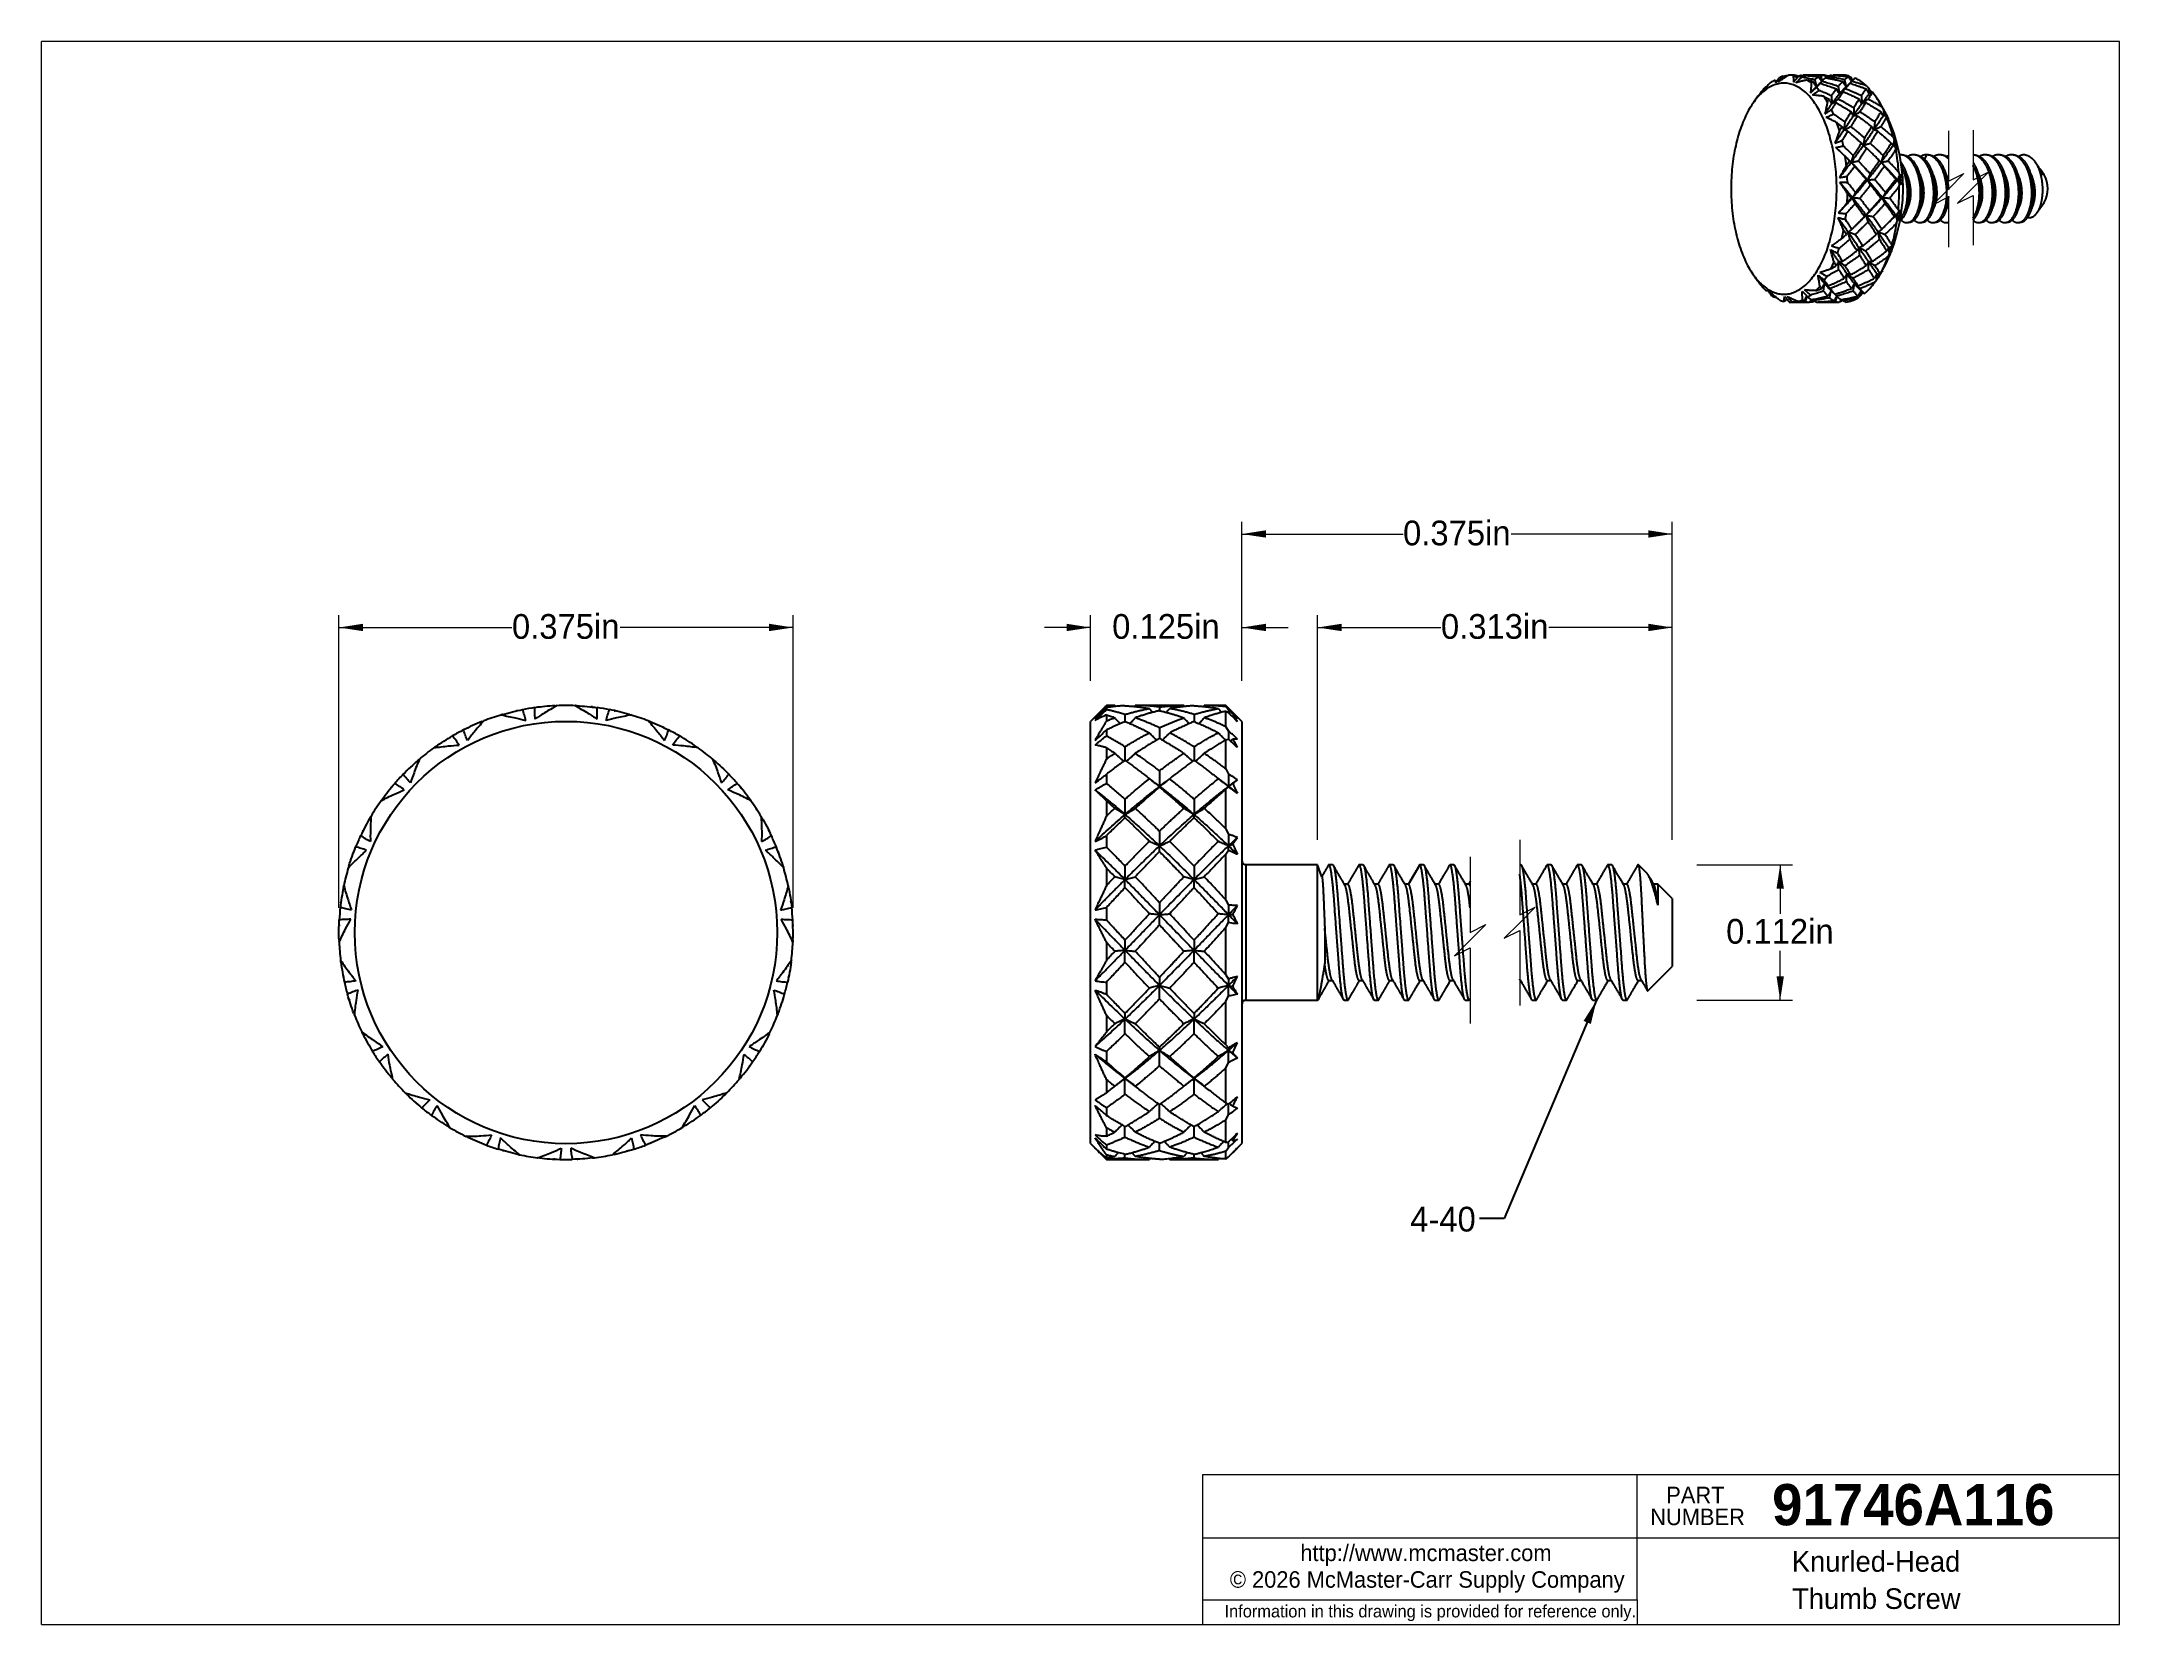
# Model space of a CAD drawing. Header units: inches. Extents: x 0.04 to 1.76, y 0.04 to 1.35.
import ezdxf

# ---------------------------------------------------------------- set-up
doc = ezdxf.new("R2010")
doc.units = ezdxf.units.IN
doc.header["$LTSCALE"] = 0.16341
doc.header["$MEASUREMENT"] = 0
doc.linetypes.add('SLD-Dashed', pattern=[0.075, 0.05, -0.025])
doc.linetypes.add('SLD-Solid', pattern=[0])
doc.styles.add('SLDTEXTSTYLE0', font='ARIAL.TTF', dxfattribs={"width": 0.948})
doc.styles.add('SLDTEXTSTYLE1', font='ARIALBD.TTF', dxfattribs={"width": 0.948})
doc.styles.get("Standard").update_dxf_attribs({"font": 'ARIAL.TTF'})
doc.dimstyles.new('SLDDIMSTYLE0', dxfattribs={"dimtxt": 0.019828, "dimasz": 0.019828, "dimexe": 0, "dimexo": 0.0625, "dimgap": 0.004957, "dimtad": 0, "dimtih": 1, "dimtoh": 1, "dimdec": 3, "dimrnd": 1e-09, "dimdsep": 46, "dimtxsty": 'SLDTEXTSTYLE0', "dimsah": 1, "dimcen": 0.09, "dimadec": 0, "dimazin": 2, "dimtfac": 1, "dimtdec": 3, "dimtmove": 0, "dimatfit": 0, "dimfxl": 1, "dimfrac": 2, "dimtolj": 1, "dimtzin": 12, "dimarcsym": 0})
doc.dimstyles.new('SLDDIMSTYLE1', dxfattribs={"dimtxt": 0.019828, "dimasz": 0.019828, "dimexe": 0, "dimexo": 0.0625, "dimgap": 0.004957, "dimtad": 0, "dimtih": 1, "dimtoh": 1, "dimdec": 3, "dimrnd": 1e-09, "dimdsep": 46, "dimtxsty": 'SLDTEXTSTYLE0', "dimsah": 1, "dimcen": 0.09, "dimadec": 0, "dimazin": 2, "dimtfac": 1, "dimtdec": 3, "dimtofl": 0, "dimtmove": 0, "dimatfit": 3, "dimfxl": 1, "dimfrac": 2, "dimtolj": 1, "dimtzin": 12, "dimarcsym": 0})
doc.dimstyles.new('SLDDIMSTYLE2', dxfattribs={"dimtxt": 0.18, "dimasz": 0.019828, "dimexe": 0, "dimexo": 0.0625, "dimgap": 0, "dimtad": 0, "dimtih": 1, "dimtoh": 1, "dimdec": 0, "dimrnd": 1e-09, "dimzin": 0, "dimdsep": 46, "dimtxsty": 'STANDARD', "dimsah": 1, "dimcen": 0.09, "dimadec": 0, "dimazin": 0, "dimtfac": 0.019828, "dimtdec": 0, "dimtofl": 0, "dimtmove": 0, "dimatfit": 3, "dimfxl": 1, "dimfrac": 2, "dimtolj": 1, "dimtzin": 0, "dimarcsym": 0})

msp = doc.modelspace()

# ---------------------------------------------------------------- texts
at = {"color": 7, "linetype": 'Continuous', "lineweight": 0}
for s, insert, char_height, attachment_point, style in [('4-40', (1.171, 0.3858), 0.02043, 1, 'SLDTEXTSTYLE0'), ('91746A116', (1.5864, 0.1568), 0.03404, 2, 'SLDTEXTSTYLE1'), ('Knurled-Head', (1.5557, 0.1014), 0.017022, 2, 'SLDTEXTSTYLE0'), ('© 2026 McMaster-Carr Supply Company', (1.1851, 0.0848), 0.013617, 2, 'SLDTEXTSTYLE0'), ('Thumb Screw', (1.5559, 0.0707), 0.017022, 2, 'SLDTEXTSTYLE0')]:
    msp.add_mtext(s, dxfattribs=dict(at, insert=insert, char_height=char_height, attachment_point=attachment_point, style=style))

# ---------------------------------------------------------------- blocks, each defined once
blk = doc.blocks.new('SW_NOTE_0_3')
at = {"color": 0, "linetype": 'SLD-Solid', "lineweight": 18, "insert": (0.1087, 0.0176), "char_height": 0.013617, "attachment_point": 2, "style": 'SLDTEXTSTYLE0'}
blk.add_mtext('http://www.mcmaster.com', dxfattribs=at)
blk = doc.blocks.new('Internet')
at = {"color": 7, "linetype": 'SLD-Solid', "lineweight": 18}
blk.add_blockref('SW_NOTE_0_3', (-0.1018, -0.001), dxfattribs=at)
blk = doc.blocks.new('SW_NOTE_0')
at = {"color": 0, "linetype": 'SLD-Solid', "lineweight": 18, "insert": (0.0406, 0.0176), "char_height": 0.01362, "attachment_point": 2, "style": 'SLDTEXTSTYLE0'}
blk.add_mtext('NUMBER', dxfattribs=at)
blk = doc.blocks.new('SW_NOTE_0_1')
at = {"color": 0, "linetype": 'SLD-Solid', "lineweight": 18, "insert": (0.0247, 0.0176), "char_height": 0.01362, "attachment_point": 2, "style": 'SLDTEXTSTYLE0'}
blk.add_mtext('PART', dxfattribs=at)
blk = doc.blocks.new('Part Number Tag')
at = {"color": 7, "linetype": 'SLD-Solid', "lineweight": 18}
for name, p in [('SW_NOTE_0_1', (-0.0245, 0.0006)), ('SW_NOTE_0', (-0.0386, -0.0175))]:
    blk.add_blockref(name, p, dxfattribs=at)
blk = doc.blocks.new('SW_NOTE_0_2')
at = {"color": 0, "linetype": 'SLD-Solid', "lineweight": 18, "insert": (0.1759, 0.0132), "char_height": 0.010213, "attachment_point": 2, "style": 'SLDTEXTSTYLE0'}
blk.add_mtext('Information in this drawing is provided for reference only.', dxfattribs=at)
blk = doc.blocks.new('Shortened Dimensions Statement')
at = {"color": 7, "linetype": 'SLD-Solid', "lineweight": 18}
blk.add_blockref('SW_NOTE_0_2', (-0.1674, -0.0078), dxfattribs=at)
blk = doc.blocks.new('_D')
at = {"color": 7, "linetype": 'SLD-Solid', "lineweight": 0}
for p, q in [((0.907, 0.8642), (0.8689, 0.8642)), ((0.907, 0.8203), (0.907, 0.8744)), ((1.032, 0.8203), (1.032, 0.8744)), ((1.032, 0.8642), (1.0702, 0.8642))]:
    blk.add_line(p, q, dxfattribs=at)
at = {"color": 7, "linetype": 'SLD-Solid', "lineweight": 18}
for points in [[(0.907, 0.8642), (0.8872, 0.8673), (0.8872, 0.8612)], [(1.032, 0.8642), (1.0519, 0.8612), (1.0519, 0.8673)]]:
    blk.add_solid(points, dxfattribs=at)
at = {"color": 7, "linetype": 'SLD-Solid', "lineweight": 18, "insert": (0.9249, 0.8753), "char_height": 0.02043, "attachment_point": 1, "style": 'SLDTEXTSTYLE0'}
blk.add_mtext('0.125in', dxfattribs=at)
blk = doc.blocks.new('_D_1')
at = {"color": 7, "linetype": 'SLD-Solid', "lineweight": 0}
for p, q in [((1.032, 0.8203), (1.032, 0.9516)), ((1.3874, 0.6888), (1.3874, 0.9516)), ((1.032, 0.9414), (1.1651, 0.9414)), ((1.3874, 0.9414), (1.2544, 0.9414))]:
    blk.add_line(p, q, dxfattribs=at)
at = {"color": 7, "linetype": 'SLD-Solid', "lineweight": 18}
for points in [[(1.032, 0.9414), (1.0519, 0.9384), (1.0519, 0.9445)], [(1.3874, 0.9414), (1.3676, 0.9445), (1.3676, 0.9384)]]:
    blk.add_solid(points, dxfattribs=at)
at = {"color": 7, "linetype": 'SLD-Solid', "lineweight": 18, "insert": (1.1651, 0.9525), "char_height": 0.02043, "attachment_point": 1, "style": 'SLDTEXTSTYLE0'}
blk.add_mtext('0.375in', dxfattribs=at)
blk = doc.blocks.new('_D_2')
at = {"color": 7, "linetype": 'SLD-Solid', "lineweight": 0}
for p, q in [((1.4078, 0.6683), (1.4867, 0.6683)), ((1.4765, 0.6683), (1.4765, 0.6276)), ((1.4765, 0.5563), (1.4765, 0.5971)), ((1.4078, 0.5563), (1.4867, 0.5563))]:
    blk.add_line(p, q, dxfattribs=at)
at = {"color": 7, "linetype": 'SLD-Solid', "lineweight": 18}
for points in [[(1.4765, 0.6683), (1.4735, 0.6485), (1.4796, 0.6485)], [(1.4765, 0.5563), (1.4796, 0.5762), (1.4735, 0.5762)]]:
    blk.add_solid(points, dxfattribs=at)
at = {"color": 7, "linetype": 'SLD-Solid', "lineweight": 18, "insert": (1.4319, 0.6235), "char_height": 0.02043, "attachment_point": 1, "style": 'SLDTEXTSTYLE0'}
blk.add_mtext('0.112in', dxfattribs=at)
blk = doc.blocks.new('_D_3')
at = {"color": 7, "linetype": 'SLD-Solid', "lineweight": 0}
for p, q in [((1.0945, 0.6888), (1.0945, 0.8744)), ((1.0945, 0.8642), (1.1964, 0.8642)), ((1.3874, 0.8642), (1.2856, 0.8642)), ((1.3874, 0.6888), (1.3874, 0.8744))]:
    blk.add_line(p, q, dxfattribs=at)
at = {"color": 7, "linetype": 'SLD-Solid', "lineweight": 18}
for points in [[(1.0945, 0.8642), (1.1144, 0.8612), (1.1144, 0.8673)], [(1.3874, 0.8642), (1.3676, 0.8673), (1.3676, 0.8612)]]:
    blk.add_solid(points, dxfattribs=at)
at = {"color": 7, "linetype": 'SLD-Solid', "lineweight": 18, "insert": (1.1964, 0.8753), "char_height": 0.02043, "attachment_point": 1, "style": 'SLDTEXTSTYLE0'}
blk.add_mtext('0.313in', dxfattribs=at)
blk = doc.blocks.new('_D_4')
at = {"color": 7, "linetype": 'SLD-Solid', "lineweight": 0}
for p, q in [((0.2864, 0.6328), (0.2864, 0.8744)), ((0.2864, 0.8642), (0.4293, 0.8642)), ((0.6614, 0.8642), (0.5186, 0.8642)), ((0.6614, 0.6328), (0.6614, 0.8744))]:
    blk.add_line(p, q, dxfattribs=at)
at = {"color": 7, "linetype": 'SLD-Solid', "lineweight": 18}
for points in [[(0.2864, 0.8642), (0.3063, 0.8612), (0.3063, 0.8673)], [(0.6614, 0.8642), (0.6416, 0.8673), (0.6416, 0.8612)]]:
    blk.add_solid(points, dxfattribs=at)
at = {"color": 7, "linetype": 'SLD-Solid', "lineweight": 18, "insert": (0.4293, 0.8753), "char_height": 0.02043, "attachment_point": 1, "style": 'SLDTEXTSTYLE0'}
blk.add_mtext('0.375in', dxfattribs=at)

# ---------------------------------------------------------------- dimensions: what is measured, and where the dimension line sits
at = {"color": 7, "linetype": 'SLD-Solid', "lineweight": 18}
for base, p1, p2, text, picture, middle in [((1.3874, 0.9414), (1.032, 0.7998), (1.3874, 0.6683), '0.375in', '_D_1', (1.2097, 0.9414)), ((1.0945, 0.8642), (1.3874, 0.6683), (1.0945, 0.6683), '0.313in', '_D_3', (1.241, 0.8642))]:
    dim = msp.add_linear_dim(base=base, p1=p1, p2=p2, text=text, dimstyle='SLDDIMSTYLE1', dxfattribs=at)
    dim.commit()
    dim.dimension.update_dxf_attribs({"geometry": picture, "text_midpoint": middle, "dimtype": 160})
for base, p1, p2, dimstyle, picture, middle in [((0.6614, 0.8642), (0.2864, 0.6123), (0.6614, 0.6123), 'SLDDIMSTYLE1', '_D_4', (0.474, 0.8642)), ((0.907, 0.8642), (1.032, 0.7998), (0.907, 0.7998), 'SLDDIMSTYLE0', '_D', (0.9695, 0.8642))]:
    dim = msp.add_linear_dim(base=base, p1=p1, p2=p2, dimstyle=dimstyle, dxfattribs=at)
    dim.commit()
    dim.dimension.update_dxf_attribs({"geometry": picture, "text_midpoint": middle, "dimtype": 160})
dim = msp.add_linear_dim(base=(1.4765, 0.6683), p1=(1.3874, 0.5563), p2=(1.3874, 0.6683), angle=90, dimstyle='SLDDIMSTYLE1', dxfattribs=at)
dim.commit()
dim.dimension.update_dxf_attribs({"geometry": '_D_2', "text_midpoint": (1.4765, 0.6124), "dimtype": 160})

# ---------------------------------------------------------------- linework, layer by layer
at = {"color": 7, "linetype": 'SLD-Solid', "lineweight": 18}
for p, q in [((0.0409, 0.0409), (0.0409, 1.3481)), ((1.7567, 1.3481), (0.0409, 1.3481)), ((1.7567, 0.0409), (1.7567, 1.3481)), ((1.7567, 0.1643), (0.9996, 0.1643)), ((0.9996, 0.1643), (0.9996, 0.0409)), ((1.3583, 0.1123), (1.3583, 0.1643)), ((0.9996, 0.1123), (1.7567, 0.1123)), ((1.3583, 0.0613), (1.3583, 0.1123)), ((0.9996, 0.0613), (1.3583, 0.0613)), ((1.3583, 0.0613), (1.3583, 0.0409)), ((0.0409, 0.0409), (1.7567, 0.0409))]:
    msp.add_line(p, q, dxfattribs=at)
at = {"color": 7, "linetype": 'SLD-Solid', "lineweight": 25}
for p, q in [((1.4651, 1.3106), (1.4641, 1.3102)), ((1.4735, 1.3148), (1.4731, 1.3153)), ((1.4883, 1.3203), (1.4853, 1.3203)), ((1.4897, 1.3202), (1.4884, 1.3202)), ((1.4897, 1.3202), (1.4907, 1.3182)), ((1.4955, 1.3202), (1.4956, 1.3203)), ((1.513, 1.3203), (1.4956, 1.3203)), ((1.505, 1.3166), (1.5064, 1.3108)), ((1.5093, 1.3137), (1.5077, 1.312)), ((1.5097, 1.3197), (1.5112, 1.3156)), ((1.5143, 1.3202), (1.5131, 1.3202)), ((1.5143, 1.3202), (1.5152, 1.3185)), ((1.5148, 1.3181), (1.5156, 1.3191)), ((1.5201, 1.3202), (1.5203, 1.3203)), ((1.528, 1.3203), (1.5203, 1.3203)), ((1.5245, 1.3111), (1.5255, 1.3049)), ((1.5286, 1.3068), (1.5255, 1.3049)), ((1.5297, 1.3166), (1.5311, 1.3108)), ((1.534, 1.3137), (1.5323, 1.312)), ((1.5329, 1.3198), (1.5348, 1.3186)), ((1.5348, 1.3186), (1.5358, 1.3156)), ((1.5478, 1.3116), (1.5494, 1.3098)), ((1.5494, 1.3098), (1.5501, 1.3049)), ((1.5526, 1.3064), (1.5501, 1.3049)), ((1.5521, 1.3066), (1.5524, 1.3062)), ((1.5528, 1.3062), (1.5526, 1.3064)), ((1.4581, 1.3029), (1.4544, 1.2978)), ((1.5189, 1.3033), (1.5193, 1.2969)), ((1.5225, 1.2977), (1.5193, 1.2969)), ((1.5372, 1.2934), (1.537, 1.2869)), ((1.5403, 1.2866), (1.537, 1.2869)), ((1.5436, 1.3033), (1.544, 1.2969)), ((1.5472, 1.2977), (1.544, 1.2969)), ((1.5589, 1.2978), (1.5551, 1.3031)), ((1.5605, 1.2942), (1.5618, 1.292)), ((1.5618, 1.292), (1.5617, 1.2869)), ((1.5642, 1.2867), (1.5617, 1.2869)), ((1.5299, 1.2816), (1.5292, 1.2753)), ((1.5324, 1.274), (1.5292, 1.2753)), ((1.5546, 1.2816), (1.5539, 1.2753)), ((1.5571, 1.274), (1.5539, 1.2753)), ((1.5644, 1.2858), (1.5642, 1.2867)), ((1.5368, 1.254), (1.5351, 1.2484)), ((1.5462, 1.2684), (1.545, 1.2624)), ((1.5481, 1.26), (1.545, 1.2624)), ((1.5615, 1.254), (1.5598, 1.2484)), ((1.5706, 1.2671), (1.5697, 1.2624)), ((1.5721, 1.2605), (1.5697, 1.2624)), ((1.5698, 1.2694), (1.5706, 1.2671)), ((1.572, 1.259), (1.5721, 1.2605)), ((1.577, 1.2546), (1.5757, 1.2546)), ((1.5879, 1.2546), (1.5865, 1.2546)), ((1.5973, 1.2546), (1.5956, 1.251)), ((1.5987, 1.2546), (1.5973, 1.2546)), ((1.6095, 1.2546), (1.6082, 1.2546)), ((1.6363, 1.2546), (1.6358, 1.2546)), ((1.6472, 1.2546), (1.6458, 1.2546)), ((1.658, 1.2546), (1.6566, 1.2546)), ((1.6688, 1.2546), (1.6675, 1.2546)), ((1.6783, 1.2546), (1.6783, 1.2546)), ((1.5379, 1.2451), (1.5351, 1.2484)), ((1.5507, 1.2389), (1.5486, 1.2339)), ((1.5626, 1.2451), (1.5598, 1.2484)), ((1.575, 1.2378), (1.5733, 1.2339)), ((1.5744, 1.24), (1.575, 1.2378)), ((1.6902, 1.2442), (1.6869, 1.2488)), ((1.6945, 1.238), (1.6911, 1.2428)), ((1.5388, 1.2234), (1.5363, 1.2192)), ((1.5384, 1.2143), (1.5363, 1.2192)), ((1.5511, 1.2298), (1.5486, 1.2339)), ((1.5635, 1.2234), (1.561, 1.2192)), ((1.5631, 1.2143), (1.561, 1.2192)), ((1.5753, 1.2307), (1.5733, 1.2339)), ((1.5749, 1.2286), (1.5753, 1.2307)), ((1.6154, 1.2262), (1.6154, 1.2266)), ((1.5502, 1.208), (1.5474, 1.2047)), ((1.5491, 1.1992), (1.5474, 1.2047)), ((1.5743, 1.2073), (1.5721, 1.2047)), ((1.5734, 1.2004), (1.5721, 1.2047)), ((1.5741, 1.2091), (1.5743, 1.2073)), ((1.6882, 1.2063), (1.6945, 1.2152)), ((1.5357, 1.1932), (1.5327, 1.1908)), ((1.5339, 1.1848), (1.5327, 1.1908)), ((1.5604, 1.1932), (1.5574, 1.1908)), ((1.5586, 1.1848), (1.5574, 1.1908)), ((1.5727, 1.1981), (1.5734, 1.2004)), ((1.5811, 1.1986), (1.5824, 1.1986)), ((1.5919, 1.1986), (1.5933, 1.1986)), ((1.6027, 1.1986), (1.6041, 1.1986)), ((1.6136, 1.1986), (1.6149, 1.1986)), ((1.6154, 1.1986), (1.6149, 1.1986)), ((1.6404, 1.1986), (1.6418, 1.1986)), ((1.6512, 1.1986), (1.6526, 1.1986)), ((1.6621, 1.1986), (1.6634, 1.1986)), ((1.6729, 1.1986), (1.6742, 1.1986)), ((1.5447, 1.1792), (1.5415, 1.1779)), ((1.5422, 1.1715), (1.5415, 1.1779)), ((1.5657, 1.1706), (1.5667, 1.1729)), ((1.5687, 1.1789), (1.5662, 1.1779)), ((1.5667, 1.1729), (1.5662, 1.1779)), ((1.5688, 1.1802), (1.5687, 1.1789)), ((1.4544, 1.1554), (1.4561, 1.153)), ((1.4573, 1.1514), (1.4575, 1.1511)), ((1.5279, 1.1665), (1.5247, 1.1663)), ((1.5248, 1.1598), (1.5247, 1.1663)), ((1.5312, 1.1499), (1.5316, 1.1563)), ((1.5348, 1.1555), (1.5316, 1.1563)), ((1.5526, 1.1665), (1.5494, 1.1663)), ((1.5495, 1.1598), (1.5494, 1.1663)), ((1.5545, 1.1492), (1.556, 1.1513)), ((1.5555, 1.1506), (1.5589, 1.1554)), ((1.556, 1.1513), (1.5563, 1.1563)), ((1.5588, 1.1557), (1.5563, 1.1563)), ((1.559, 1.1562), (1.5588, 1.1557)), ((1.4735, 1.1366), (1.4713, 1.1371)), ((1.482, 1.135), (1.4814, 1.1351)), ((1.4822, 1.1352), (1.482, 1.135)), ((1.482, 1.135), (1.4822, 1.1351)), ((1.4853, 1.1328), (1.5006, 1.1328)), ((1.4974, 1.1335), (1.4989, 1.1376)), ((1.502, 1.133), (1.5008, 1.133)), ((1.502, 1.133), (1.5028, 1.1347)), ((1.5025, 1.1351), (1.5033, 1.1341)), ((1.5078, 1.133), (1.5079, 1.1328)), ((1.5079, 1.1328), (1.5253, 1.1328)), ((1.5122, 1.1421), (1.5131, 1.1483)), ((1.5162, 1.1464), (1.5131, 1.1483)), ((1.5173, 1.1365), (1.5187, 1.1424)), ((1.5216, 1.1395), (1.5198, 1.1413)), ((1.5221, 1.1335), (1.5235, 1.1375)), ((1.5255, 1.1332), (1.5271, 1.1339)), ((1.5271, 1.1339), (1.5275, 1.1347)), ((1.5272, 1.1351), (1.528, 1.1341)), ((1.5369, 1.1421), (1.5378, 1.1483)), ((1.5409, 1.1464), (1.5378, 1.1483)), ((1.5405, 1.1362), (1.5423, 1.1378)), ((1.5423, 1.1378), (1.5434, 1.1424)), ((1.5457, 1.1401), (1.5446, 1.1412)), ((1.5459, 1.1399), (1.5457, 1.1401)), ((0.4218, 0.7924), (0.4214, 0.7917)), ((0.4341, 0.7955), (0.433, 0.7953)), ((0.4521, 0.7986), (0.4529, 0.7986)), ((0.4648, 0.7996), (0.4653, 0.7991)), ((0.4831, 0.7996), (0.4825, 0.7991)), ((0.4957, 0.7986), (0.4944, 0.7987)), ((0.5138, 0.7955), (0.5145, 0.7954)), ((0.5261, 0.7924), (0.5264, 0.7917)), ((0.9202, 0.7998), (0.907, 0.7867)), ((0.9271, 0.7998), (0.9202, 0.7998)), ((0.9202, 0.7998), (0.9202, 0.7997)), ((0.9202, 0.798), (0.9202, 0.7964)), ((0.9202, 0.792), (0.9202, 0.7871)), ((0.9278, 0.799), (0.9271, 0.7998)), ((0.9355, 0.7924), (0.9355, 0.7865)), ((0.9433, 0.799), (0.944, 0.7998)), ((0.9841, 0.7998), (0.944, 0.7998)), ((0.964, 0.7986), (0.964, 0.7955)), ((0.9848, 0.799), (0.9841, 0.7998)), ((0.9925, 0.7924), (0.9925, 0.7865)), ((1.0002, 0.799), (1.0009, 0.7998)), ((1.0189, 0.7998), (1.0009, 0.7998)), ((1.032, 0.7867), (1.0189, 0.7998)), ((1.0189, 0.7988), (1.0189, 0.7998)), ((1.0189, 0.7988), (1.021, 0.7963)), ((1.0189, 0.7823), (1.0189, 0.7951)), ((1.0189, 0.7951), (1.021, 0.7939)), ((1.021, 0.7963), (1.021, 0.7939)), ((1.0239, 0.791), (1.0245, 0.7917)), ((0.3767, 0.7727), (0.3758, 0.7721)), ((0.3928, 0.7814), (0.3935, 0.7817)), ((0.4045, 0.7865), (0.4051, 0.7862)), ((0.5434, 0.7865), (0.5427, 0.7862)), ((0.555, 0.7814), (0.554, 0.7819)), ((0.5711, 0.7727), (0.572, 0.7721)), ((0.907, 0.438), (0.907, 0.7867)), ((0.9202, 0.7796), (0.9202, 0.7747)), ((0.964, 0.7814), (0.964, 0.7727)), ((1.0189, 0.7823), (1.021, 0.7787)), ((1.021, 0.7787), (1.021, 0.7719)), ((1.032, 0.7867), (1.032, 0.438)), ((0.3661, 0.7657), (0.366, 0.765)), ((0.5817, 0.7657), (0.5818, 0.765)), ((0.9202, 0.7648), (0.9202, 0.7555)), ((0.9355, 0.7657), (0.9355, 0.7545)), ((0.9925, 0.7657), (0.9925, 0.7545)), ((1.0189, 0.7715), (1.021, 0.7719)), ((1.0189, 0.7475), (1.0189, 0.7715)), ((0.3423, 0.7459), (0.3429, 0.7464)), ((0.3517, 0.7545), (0.3524, 0.7544)), ((0.5962, 0.7545), (0.5954, 0.7544)), ((0.6055, 0.7459), (0.6047, 0.7467)), ((0.9108, 0.7358), (0.9141, 0.7383)), ((0.9202, 0.7431), (0.9202, 0.7355)), ((0.964, 0.7459), (0.964, 0.733)), ((1.0139, 0.7383), (1.021, 0.733)), ((1.0189, 0.7475), (1.021, 0.7431)), ((1.021, 0.7431), (1.021, 0.733)), ((0.3222, 0.7224), (0.3223, 0.7217)), ((0.3299, 0.7324), (0.3293, 0.7316)), ((0.6179, 0.7324), (0.6186, 0.7316)), ((0.6257, 0.7224), (0.6255, 0.7217)), ((0.9202, 0.7211), (0.9202, 0.7085)), ((0.9355, 0.7224), (0.9355, 0.7098)), ((0.964, 0.7324), (0.964, 0.733)), ((0.9925, 0.7224), (0.9925, 0.7098)), ((1.0189, 0.7307), (1.021, 0.7325)), ((1.0189, 0.6979), (1.0189, 0.7307)), ((1.021, 0.7325), (1.021, 0.733)), ((0.3121, 0.7071), (0.3129, 0.7073)), ((0.6357, 0.7071), (0.635, 0.7073)), ((0.9355, 0.7071), (0.9355, 0.7098)), ((0.9925, 0.7071), (0.9925, 0.7098)), ((0.3061, 0.6959), (0.3064, 0.6966)), ((0.6418, 0.6959), (0.6413, 0.6969)), ((0.9202, 0.6923), (0.9202, 0.6829)), ((0.964, 0.6959), (0.964, 0.6839)), ((1.0189, 0.6979), (1.021, 0.6933)), ((1.021, 0.6933), (1.021, 0.6839)), ((0.2987, 0.6792), (0.2984, 0.6781)), ((0.6491, 0.6792), (0.6495, 0.6781)), ((0.964, 0.6792), (0.964, 0.6839)), ((1.0189, 0.6771), (1.021, 0.6802)), ((1.0189, 0.6391), (1.0189, 0.6771)), ((1.021, 0.6802), (1.021, 0.6839)), ((0.2946, 0.6672), (0.295, 0.6665)), ((0.6532, 0.6672), (0.6528, 0.6665)), ((0.9202, 0.6656), (0.9202, 0.651)), ((0.9355, 0.6672), (0.9355, 0.6561)), ((0.9355, 0.6494), (0.9355, 0.6561)), ((0.9925, 0.6672), (0.9925, 0.6561)), ((0.9925, 0.6494), (0.9925, 0.6561)), ((1.0945, 0.6683), (1.0352, 0.6683)), ((1.0352, 0.6683), (1.0352, 0.5563)), ((1.0981, 0.6583), (1.0945, 0.6683)), ((1.0945, 0.5563), (1.0945, 0.6683)), ((1.107, 0.6683), (1.1039, 0.6683)), ((1.132, 0.6683), (1.1289, 0.6683)), ((1.1445, 0.6521), (1.1417, 0.6521)), ((1.1445, 0.6521), (1.1417, 0.6521)), ((1.157, 0.6683), (1.1539, 0.6683)), ((1.1695, 0.6521), (1.1667, 0.6521)), ((1.1789, 0.6683), (1.1695, 0.6521)), ((1.182, 0.6683), (1.1789, 0.6683)), ((1.1945, 0.6521), (1.1917, 0.6521)), ((1.207, 0.6683), (1.2039, 0.6683)), ((1.2195, 0.6521), (1.2167, 0.6521)), ((1.2624, 0.6683), (1.2614, 0.6683)), ((1.2749, 0.6521), (1.2721, 0.6521)), ((1.2874, 0.6683), (1.2843, 0.6683)), ((1.2999, 0.6521), (1.2971, 0.6521)), ((1.3124, 0.6683), (1.3093, 0.6683)), ((1.3249, 0.6521), (1.3221, 0.6521)), ((1.3374, 0.6683), (1.3343, 0.6683)), ((1.3499, 0.6521), (1.3471, 0.6521)), ((1.3594, 0.6683), (1.3593, 0.6683)), ((1.3665, 0.6612), (1.3594, 0.6683)), ((1.3594, 0.6683), (1.3594, 0.6683)), ((1.3749, 0.6521), (1.3721, 0.6521)), ((1.3748, 0.6524), (1.3746, 0.6521)), ((1.3874, 0.6403), (1.3752, 0.6526)), ((0.288, 0.6369), (0.2881, 0.6375)), ((0.2901, 0.6494), (0.2908, 0.6498)), ((0.6577, 0.6494), (0.6571, 0.6498)), ((0.6598, 0.6369), (0.6597, 0.638)), ((0.964, 0.6369), (0.964, 0.627)), ((1.0189, 0.6391), (1.021, 0.6348)), ((1.3756, 0.6513), (1.3756, 0.635)), ((1.3874, 0.6403), (1.3874, 0.5843)), ((0.2865, 0.6187), (0.2865, 0.6176)), ((0.6613, 0.6187), (0.6613, 0.6176)), ((0.9202, 0.6329), (0.9202, 0.6227)), ((0.964, 0.6187), (0.964, 0.627)), ((1.0189, 0.6164), (1.021, 0.6205)), ((1.021, 0.6348), (1.021, 0.627)), ((1.021, 0.6205), (1.021, 0.627)), ((0.2865, 0.606), (0.2871, 0.6055)), ((0.6613, 0.606), (0.6607, 0.6055)), ((0.9202, 0.6044), (0.9202, 0.5894)), ((0.9355, 0.606), (0.9355, 0.5976)), ((0.9925, 0.606), (0.9925, 0.5976)), ((1.0189, 0.5774), (1.0189, 0.6164)), ((1.1004, 0.616), (1.1004, 0.5867)), ((0.288, 0.5877), (0.2885, 0.5883)), ((0.6598, 0.5877), (0.6593, 0.5883)), ((0.9355, 0.5877), (0.9355, 0.5976)), ((0.9925, 0.5877), (0.9925, 0.5976)), ((1.3672, 0.5642), (1.3874, 0.5843)), ((0.2901, 0.5752), (0.2901, 0.5753)), ((0.6577, 0.5752), (0.6579, 0.5763)), ((0.9202, 0.5713), (0.9202, 0.5613)), ((0.964, 0.5752), (0.964, 0.5686)), ((0.964, 0.5575), (0.964, 0.5686)), ((1.0189, 0.5774), (1.021, 0.5738)), ((1.021, 0.5738), (1.021, 0.5686)), ((1.021, 0.5599), (1.021, 0.5686)), ((1.1039, 0.5726), (1.1067, 0.5726)), ((1.1289, 0.5726), (1.1317, 0.5726)), ((1.1539, 0.5726), (1.1567, 0.5726)), ((1.1789, 0.5726), (1.1817, 0.5726)), ((1.2039, 0.5726), (1.2067, 0.5726)), ((1.2614, 0.5726), (1.2621, 0.5726)), ((1.2843, 0.5726), (1.2871, 0.5726)), ((1.3093, 0.5726), (1.3121, 0.5726)), ((1.3343, 0.5726), (1.3371, 0.5726)), ((1.3593, 0.5726), (1.3621, 0.5726)), ((0.2946, 0.5575), (0.295, 0.5564)), ((0.6532, 0.5575), (0.6529, 0.5564)), ((1.0189, 0.5553), (1.021, 0.5599)), ((1.0189, 0.5195), (1.0189, 0.5553)), ((1.0352, 0.5563), (1.0945, 0.5563)), ((1.1164, 0.5563), (1.1195, 0.5563)), ((1.1414, 0.5563), (1.1445, 0.5563)), ((1.1664, 0.5563), (1.1695, 0.5563)), ((1.1914, 0.5563), (1.1945, 0.5563)), ((1.2164, 0.5563), (1.2195, 0.5563)), ((1.2718, 0.5563), (1.2749, 0.5563)), ((1.2968, 0.5563), (1.2999, 0.5563)), ((1.3218, 0.5563), (1.3249, 0.5563)), ((1.3468, 0.5563), (1.3499, 0.5563)), ((0.2987, 0.5455), (0.2995, 0.5452)), ((0.6491, 0.5455), (0.6484, 0.5452)), ((0.9202, 0.544), (0.9202, 0.5302)), ((0.9355, 0.5455), (0.9355, 0.5408)), ((0.9355, 0.5287), (0.9355, 0.5408)), ((0.9925, 0.5455), (0.9925, 0.5408)), ((0.9925, 0.5287), (0.9925, 0.5408)), ((0.3061, 0.5287), (0.3064, 0.5294)), ((0.3121, 0.5176), (0.3116, 0.5185)), ((0.6357, 0.5176), (0.6363, 0.5185)), ((0.6418, 0.5287), (0.6415, 0.5294)), ((0.964, 0.5176), (0.964, 0.5149)), ((0.964, 0.5022), (0.964, 0.5149)), ((1.0189, 0.5195), (1.021, 0.517)), ((1.021, 0.517), (1.021, 0.5149)), ((1.021, 0.505), (1.021, 0.5149)), ((0.3222, 0.5022), (0.3226, 0.5016)), ((0.6257, 0.5022), (0.6251, 0.5014)), ((0.9202, 0.5141), (0.9202, 0.5055)), ((1.0189, 0.5004), (1.021, 0.505)), ((1.0189, 0.4716), (1.0189, 0.5004)), ((0.3299, 0.4922), (0.3307, 0.4922)), ((0.6179, 0.4922), (0.6172, 0.4922)), ((0.9202, 0.491), (0.9202, 0.4799)), ((0.9355, 0.4922), (0.9355, 0.4917)), ((0.9355, 0.4917), (0.9427, 0.4864)), ((0.9355, 0.4788), (0.9355, 0.4917)), ((0.9925, 0.4922), (0.9925, 0.4917)), ((0.9925, 0.4917), (0.9997, 0.4864)), ((0.9925, 0.4788), (0.9925, 0.4917)), ((0.3423, 0.4788), (0.3424, 0.4795)), ((0.3517, 0.4702), (0.3509, 0.4709)), ((0.5962, 0.4702), (0.5968, 0.4707)), ((0.6055, 0.4788), (0.6055, 0.4795)), ((0.9202, 0.4676), (0.9202, 0.4613)), ((0.964, 0.4589), (0.964, 0.4702)), ((1.0189, 0.4716), (1.021, 0.4705)), ((1.021, 0.4617), (1.021, 0.4705)), ((0.3661, 0.4589), (0.3673, 0.4581)), ((0.3767, 0.452), (0.3775, 0.4522)), ((0.5711, 0.452), (0.5704, 0.4522)), ((0.5817, 0.4589), (0.5808, 0.4583)), ((0.9202, 0.4511), (0.9202, 0.444)), ((0.9355, 0.4433), (0.9355, 0.452)), ((0.9925, 0.4433), (0.9925, 0.452)), ((1.0189, 0.4576), (1.021, 0.4617)), ((1.0189, 0.439), (1.0189, 0.4576)), ((0.3928, 0.4433), (0.3914, 0.444)), ((0.3928, 0.4433), (0.3926, 0.444)), ((0.4045, 0.4382), (0.4034, 0.4386)), ((0.4218, 0.4322), (0.4225, 0.432)), ((0.4347, 0.4296), (0.4341, 0.4291)), ((0.5138, 0.4291), (0.5132, 0.4296)), ((0.5261, 0.4322), (0.5238, 0.4316)), ((0.5434, 0.4382), (0.5441, 0.4385)), ((0.555, 0.4433), (0.5552, 0.444)), ((0.907, 0.438), (0.9202, 0.4248)), ((0.9202, 0.4367), (0.9202, 0.4334)), ((0.9355, 0.4261), (0.9355, 0.4291)), ((0.964, 0.4322), (0.964, 0.4382)), ((0.9925, 0.4261), (0.9925, 0.4291)), ((1.0189, 0.439), (1.021, 0.4394)), ((1.0189, 0.4316), (1.021, 0.4347)), ((1.0189, 0.4252), (1.0189, 0.4316)), ((1.021, 0.4347), (1.021, 0.4394)), ((1.0244, 0.4305), (1.0245, 0.4304)), ((1.0245, 0.4304), (1.032, 0.438)), ((0.4517, 0.4267), (0.4521, 0.4261)), ((0.4648, 0.4251), (0.4637, 0.4251)), ((0.4831, 0.4251), (0.4838, 0.4251)), ((0.4957, 0.4261), (0.4962, 0.4267)), ((0.9202, 0.4288), (0.9202, 0.4263)), ((0.9202, 0.4249), (0.9202, 0.4248)), ((0.9202, 0.4248), (0.9556, 0.4248)), ((0.9563, 0.4257), (0.9556, 0.4248)), ((0.9717, 0.4257), (0.9724, 0.4248)), ((0.9724, 0.4248), (1.0126, 0.4248)), ((1.0133, 0.4257), (1.0126, 0.4248)), ((1.0189, 0.4252), (1.021, 0.427))]:
    msp.add_line(p, q, dxfattribs=at)
at = {"color": 7, "linetype": 'SLD-Dashed', "lineweight": 18}
for p, q in [((1.6154, 1.2743), (1.6154, 1.2327)), ((1.6358, 1.275), (1.6358, 1.234)), ((1.6154, 1.2327), (1.6283, 1.2391)), ((1.6283, 1.2391), (1.6154, 1.2262)), ((1.6358, 1.234), (1.6487, 1.2404)), ((1.6487, 1.2404), (1.6358, 1.2276)), ((1.6154, 1.2262), (1.6026, 1.2134)), ((1.6026, 1.2134), (1.6154, 1.2198)), ((1.6154, 1.2198), (1.6154, 1.1782)), ((1.6358, 1.2276), (1.623, 1.2147)), ((1.623, 1.2147), (1.6358, 1.2211)), ((1.6358, 1.2211), (1.6358, 1.1801)), ((1.2614, 0.6888), (1.2614, 0.6269)), ((1.2205, 0.6747), (1.2205, 0.6124)), ((1.2205, 0.6124), (1.2334, 0.6189)), ((1.2334, 0.6189), (1.2205, 0.606)), ((1.2614, 0.6204), (1.2485, 0.6076)), ((1.2614, 0.6269), (1.2743, 0.6333)), ((1.2743, 0.6333), (1.2614, 0.6204)), ((1.2205, 0.606), (1.2077, 0.5931)), ((1.2485, 0.6076), (1.2614, 0.614)), ((1.2614, 0.614), (1.2614, 0.5521)), ((1.2077, 0.5931), (1.2205, 0.5996)), ((1.2205, 0.5996), (1.2205, 0.5373))]:
    msp.add_line(p, q, dxfattribs=at)
at = {"color": 7, "linetype": 'SLD-Solid', "lineweight": 25, "flags": 128}
for points in [[(1.4807, 1.3137), (1.4796, 1.3138), (1.4785, 1.3137), (1.4773, 1.3137), (1.4762, 1.3135), (1.475, 1.3133), (1.4739, 1.313), (1.4728, 1.3127), (1.4717, 1.3123), (1.4705, 1.3119), (1.4694, 1.3114), (1.4683, 1.3108), (1.4672, 1.3102), (1.4661, 1.3095), (1.4651, 1.3088), (1.464, 1.308), (1.4629, 1.3071), (1.4619, 1.3062), (1.4608, 1.3053), (1.4598, 1.3043), (1.4588, 1.3032), (1.4578, 1.3021), (1.4568, 1.3009), (1.4559, 1.2997), (1.4549, 1.2984), (1.454, 1.2971), (1.4531, 1.2958), (1.4522, 1.2943), (1.4513, 1.2929), (1.4504, 1.2914), (1.4496, 1.2898), (1.4488, 1.2882), (1.448, 1.2866), (1.4472, 1.2849), (1.4465, 1.2832), (1.4457, 1.2815), (1.445, 1.2797), (1.4443, 1.2778), (1.4437, 1.276), (1.443, 1.2741), (1.4424, 1.2721), (1.4419, 1.2702), (1.4413, 1.2682), (1.4408, 1.2662), (1.4403, 1.2641), (1.4398, 1.262), (1.4393, 1.26), (1.4389, 1.2578), (1.4385, 1.2557), (1.4381, 1.2535), (1.4378, 1.2513), (1.4375, 1.2492), (1.4372, 1.2469), (1.437, 1.2447), (1.4367, 1.2425), (1.4366, 1.2402), (1.4364, 1.238), (1.4363, 1.2357), (1.4361, 1.2334), (1.4361, 1.2311), (1.436, 1.2289), (1.436, 1.2266), (1.436, 1.2243), (1.4361, 1.222), (1.4361, 1.2197), (1.4363, 1.2175), (1.4364, 1.2152), (1.4366, 1.2129), (1.4367, 1.2107), (1.437, 1.2085), (1.4372, 1.2062), (1.4375, 1.204), (1.4378, 1.2018), (1.4381, 1.1996), (1.4385, 1.1975), (1.4389, 1.1953), (1.4393, 1.1932), (1.4398, 1.1911), (1.4403, 1.1891), (1.4408, 1.187), (1.4413, 1.185), (1.4419, 1.183), (1.4424, 1.181), (1.443, 1.1791), (1.4437, 1.1772), (1.4443, 1.1753), (1.445, 1.1735), (1.4457, 1.1717), (1.4465, 1.17), (1.4472, 1.1682), (1.448, 1.1666), (1.4488, 1.1649), (1.4496, 1.1633), (1.4504, 1.1618), (1.4513, 1.1603), (1.4522, 1.1588), (1.4531, 1.1574), (1.454, 1.1561), (1.4549, 1.1547), (1.4559, 1.1535), (1.4568, 1.1522), (1.4578, 1.1511), (1.4588, 1.15), (1.4598, 1.1489), (1.4608, 1.1479), (1.4619, 1.1469), (1.4629, 1.146), (1.464, 1.1452), (1.4651, 1.1444), (1.4661, 1.1437), (1.4672, 1.143), (1.4683, 1.1424), (1.4694, 1.1418), (1.4705, 1.1413), (1.4717, 1.1409), (1.4728, 1.1405), (1.4739, 1.1401), (1.475, 1.1399), (1.4762, 1.1397), (1.4773, 1.1395), (1.4785, 1.1394), (1.4796, 1.1394), (1.4807, 1.1394), (1.4819, 1.1395), (1.483, 1.1397), (1.4842, 1.1399), (1.4853, 1.1401), (1.4864, 1.1405), (1.4875, 1.1409), (1.4887, 1.1413), (1.4898, 1.1418), (1.4909, 1.1424), (1.492, 1.143), (1.4931, 1.1437), (1.4942, 1.1444), (1.4952, 1.1452), (1.4963, 1.146), (1.4973, 1.1469), (1.4984, 1.1479), (1.4994, 1.1489), (1.5004, 1.15), (1.5014, 1.1511), (1.5024, 1.1522), (1.5033, 1.1535), (1.5043, 1.1547), (1.5052, 1.1561), (1.5061, 1.1574), (1.507, 1.1588), (1.5079, 1.1603), (1.5088, 1.1618), (1.5096, 1.1633), (1.5104, 1.1649), (1.5112, 1.1666), (1.512, 1.1682), (1.5128, 1.17), (1.5135, 1.1717), (1.5142, 1.1735), (1.5149, 1.1753), (1.5155, 1.1772), (1.5162, 1.1791), (1.5168, 1.181), (1.5174, 1.183), (1.5179, 1.185), (1.5184, 1.187), (1.519, 1.1891), (1.5194, 1.1911), (1.5199, 1.1932), (1.5203, 1.1953), (1.5207, 1.1975), (1.5211, 1.1996), (1.5214, 1.2018), (1.5217, 1.204), (1.522, 1.2062), (1.5222, 1.2085), (1.5225, 1.2107), (1.5227, 1.2129), (1.5228, 1.2152), (1.523, 1.2175), (1.5231, 1.2197), (1.5231, 1.222), (1.5232, 1.2243), (1.5232, 1.2266), (1.5232, 1.2289), (1.5231, 1.2311), (1.5231, 1.2334), (1.523, 1.2357), (1.5228, 1.238), (1.5227, 1.2402), (1.5225, 1.2425), (1.5222, 1.2447), (1.522, 1.2469), (1.5217, 1.2492), (1.5214, 1.2513), (1.5211, 1.2535), (1.5207, 1.2557), (1.5203, 1.2578), (1.5199, 1.26), (1.5194, 1.262), (1.519, 1.2641), (1.5184, 1.2662), (1.5179, 1.2682), (1.5174, 1.2702), (1.5168, 1.2721), (1.5162, 1.2741), (1.5155, 1.276), (1.5149, 1.2778), (1.5142, 1.2797), (1.5135, 1.2815), (1.5128, 1.2832), (1.512, 1.2849), (1.5112, 1.2866), (1.5104, 1.2882), (1.5096, 1.2898), (1.5088, 1.2914), (1.5079, 1.2929), (1.507, 1.2943), (1.5061, 1.2958), (1.5052, 1.2971), (1.5043, 1.2984), (1.5033, 1.2997), (1.5024, 1.3009), (1.5014, 1.3021), (1.5004, 1.3032), (1.4994, 1.3043), (1.4984, 1.3053), (1.4973, 1.3062), (1.4963, 1.3071), (1.4952, 1.308), (1.4942, 1.3088), (1.4931, 1.3095), (1.492, 1.3102), (1.4909, 1.3108), (1.4898, 1.3114), (1.4887, 1.3119), (1.4875, 1.3123), (1.4864, 1.3127), (1.4853, 1.313), (1.4842, 1.3133), (1.483, 1.3135), (1.4819, 1.3137), (1.4807, 1.3137)], [(1.6788, 1.2546), (1.6785, 1.2546), (1.6783, 1.2546)], [(1.6855, 1.2266), (1.6855, 1.2266)], [(1.5279, 1.1665), (1.5269, 1.1682), (1.5262, 1.1694), (1.5254, 1.1706), (1.5246, 1.1719), (1.5238, 1.1732)], [(1.5662, 1.1779), (1.5673, 1.1763), (1.5683, 1.1748)], [(1.22, 0.5567), (1.2204, 0.5574), (1.2205, 0.5577)]]:
    msp.add_lwpolyline(points, dxfattribs=at)
at = {"color": 7, "linetype": 'SLD-Solid', "lineweight": 25}
msp.add_circle((0.4739, 0.6123), 0.1744, dxfattribs=at)
for centre, radius, start, end in [((1.5004, 1.2744), 0.051, 135.3869, 139.1424), ((1.4901, 1.286), 0.0354, 120.9767, 127.9704), ((1.4859, 1.294), 0.0264, 105.5401, 111.3719), ((1.4853, 1.2969), 0.0235, 85.399, 94.601), ((1.4847, 1.294), 0.0264, 68.6281, 74.46), ((1.4805, 1.286), 0.0354, 52.0296, 59.0234), ((1.4701, 1.2744), 0.051, 40.8576, 44.6131), ((1.528, 1.2966), 0.0238, 78.0862, 89.9646), ((1.5234, 1.286), 0.0353, 46.387, 64.666), ((1.496, 1.2612), 0.0725, 27.0626, 38.3708), ((1.4527, 1.2611), 0.0729, 30.5568, 34.8765), ((1.4293, 1.2484), 0.0996, 23.5139, 25.9177), ((1.4359, 1.2266), 0.1421, 329.9452, 30.0548), ((1.4028, 1.2381), 0.128, 16.6065, 19.5745), ((1.4463, 1.2381), 0.1274, 14.2117, 21.9692), ((1.3773, 1.2311), 0.1545, 11.4734, 13.2672), ((1.3572, 1.2276), 0.1749, 6.0107, 8.4218), ((1.4006, 1.2276), 0.1743, 4.0714, 10.3611), ((1.3461, 1.2266), 0.186, 1.58, 3.165), ((1.6747, 1.2266), 0.0228, 329.9569, 30.0431), ((1.3462, 1.2265), 0.186, 356.4706, 358.7845), ((1.3892, 1.2266), 0.1857, 354.6147, 0.6403), ((1.3572, 1.2256), 0.1749, 351.9581, 353.6095), ((1.3773, 1.222), 0.1545, 346.3202, 348.9393), ((1.4201, 1.2222), 0.1545, 344.2253, 351.0342), ((1.4028, 1.2151), 0.128, 340.8928, 342.9262), ((1.472, 1.205), 0.0998, 330.7299, 339.8385), ((1.4527, 1.192), 0.0729, 325.8038, 328.7628), ((1.4293, 1.2048), 0.0996, 333.5294, 337.0389), ((1.5004, 1.1788), 0.051, 219.9942, 225.4766), ((1.4901, 1.1671), 0.0354, 233.1304, 237.9223), ((1.4859, 1.1591), 0.0264, 247.2884, 255.7997), ((1.4853, 1.1563), 0.0235, 266.8477, 273.1523), ((1.4847, 1.1591), 0.0264, 284.2003, 292.7117), ((1.4805, 1.1671), 0.0354, 302.0779, 306.8694), ((1.4702, 1.1788), 0.051, 314.5233, 320.0058), ((1.5274, 1.1594), 0.0266, 277.4426, 299.4694), ((1.5129, 1.1791), 0.0513, 310.1632, 324.3659), ((0.4739, 0.6123), 0.1875, 106.6456, 111.2491), ((0.4739, 0.6123), 0.1875, 97.897, 101.0504), ((0.4739, 0.6123), 0.1875, 87.6983, 92.3017), ((0.4739, 0.6123), 0.1875, 78.9496, 82.103), ((0.4739, 0.6123), 0.1875, 68.7509, 73.3544), ((0.4739, 0.6123), 0.1875, 116.8443, 119.9978), ((0.4739, 0.6123), 0.1875, 60.0022, 63.1557), ((0.4739, 0.6123), 0.1875, 125.593, 130.1965), ((0.4739, 0.6123), 0.1875, 49.8035, 54.407), ((0.4739, 0.6123), 0.1875, 135.7917, 138.9451), ((0.4739, 0.6123), 0.1875, 41.0549, 44.2083), ((0.4739, 0.6123), 0.1875, 144.5404, 149.1438), ((0.4739, 0.6123), 0.1875, 30.8562, 35.4596), ((0.4739, 0.6123), 0.1875, 154.7391, 157.8925), ((0.4739, 0.6123), 0.1875, 22.1075, 25.2609), ((1.0352, 0.6715), 0.00312, 179.9999, 270.0001), ((0.4739, 0.6123), 0.1875, 163.4877, 168.0912), ((0.4739, 0.6123), 0.1875, 11.9088, 16.5123), ((0.4739, 0.6123), 0.1875, 173.6864, 176.8399), ((0.4739, 0.6123), 0.1875, 3.1601, 6.3136), ((0.4739, 0.6123), 0.1875, 182.4351, 187.0386), ((0.4739, 0.6123), 0.1875, 352.9614, 357.5649), ((0.4739, 0.6123), 0.1875, 192.6338, 195.7873), ((0.4739, 0.6123), 0.1875, 344.2127, 347.3662), ((1.0352, 0.5532), 0.00312, 89.9999, 180.0001), ((0.4739, 0.6123), 0.1875, 201.3825, 205.9859), ((0.4739, 0.6123), 0.1875, 334.0141, 338.6175), ((0.4739, 0.6123), 0.1875, 211.5812, 214.7346), ((0.4739, 0.6123), 0.1875, 325.2654, 328.4188), ((0.4739, 0.6123), 0.1875, 220.3299, 224.9333), ((0.4739, 0.6123), 0.1875, 315.0667, 319.6701), ((0.4739, 0.6123), 0.1875, 230.5285, 233.682), ((0.4739, 0.6123), 0.1875, 306.318, 309.4715), ((0.4739, 0.6123), 0.1875, 239.2772, 243.8807), ((0.4739, 0.6123), 0.1875, 296.1193, 300.7228), ((0.4739, 0.6123), 0.1875, 249.4759, 252.6294), ((0.4739, 0.6123), 0.1875, 287.3706, 290.5241), ((0.4739, 0.6123), 0.1875, 258.2246, 262.828), ((0.4739, 0.6123), 0.1875, 268.4233, 271.5767), ((0.4739, 0.6123), 0.1875, 277.172, 281.7754)]:
    msp.add_arc(centre, radius, start, end, dxfattribs=at)
for points, knots in [([(1.4592, 1.304), (1.4594, 1.3043), (1.4599, 1.3049), (1.4606, 1.3059), (1.4612, 1.3068), (1.4616, 1.3075), (1.4619, 1.3078)], [0, 0, 0, 0, 0.259478, 0.512536, 0.759498, 1, 1, 1, 1]), ([(1.4683, 1.314), (1.4679, 1.3136), (1.4672, 1.3128), (1.4661, 1.3117), (1.465, 1.3105), (1.4638, 1.3091), (1.4624, 1.3076), (1.4614, 1.3064), (1.4609, 1.3058)], [0, 0, 0, 0, 0.144072, 0.28853, 0.433369, 0.57858, 0.788885, 1, 1, 1, 1]), ([(1.4609, 1.3058), (1.4612, 1.3062), (1.4617, 1.3069), (1.4625, 1.308), (1.4633, 1.3091), (1.4638, 1.3099), (1.4641, 1.3102)], [0, 0, 0, 0, 0.242705, 0.490351, 0.742989, 1, 1, 1, 1]), ([(1.4719, 1.3164), (1.4719, 1.3163), (1.472, 1.3161), (1.4722, 1.3158), (1.4723, 1.3155), (1.4725, 1.3151), (1.4727, 1.3146), (1.4729, 1.3143), (1.4729, 1.3141)], [0, 0, 0, 0, 0.1243, 0.255514, 0.393766, 0.539162, 0.761878, 1, 1, 1, 1]), ([(1.4719, 1.3164), (1.4721, 1.3162), (1.4725, 1.3158), (1.4729, 1.3155), (1.4731, 1.3153)], [0, 0, 0, 0, 0.491072, 1, 1, 1, 1]), ([(1.4729, 1.3141), (1.4732, 1.3145), (1.4738, 1.3152), (1.4747, 1.3164), (1.4755, 1.3175), (1.476, 1.3182), (1.4763, 1.3186)], [0, 0, 0, 0, 0.255436, 0.50718, 0.755503, 1, 1, 1, 1]), ([(1.4834, 1.3203), (1.483, 1.32), (1.4821, 1.3195), (1.4809, 1.3187), (1.4796, 1.318), (1.4782, 1.317), (1.4766, 1.316), (1.4754, 1.3151), (1.4749, 1.3147)], [0, 0, 0, 0, 0.143896, 0.288223, 0.432984, 0.578182, 0.788597, 1, 1, 1, 1]), ([(1.4749, 1.3147), (1.4752, 1.3151), (1.4758, 1.3159), (1.4768, 1.3171), (1.4778, 1.3183), (1.4785, 1.319), (1.4788, 1.3194)], [0, 0, 0, 0, 0.245731, 0.494344, 0.745954, 1, 1, 1, 1]), ([(1.4826, 1.3198), (1.4821, 1.3198), (1.4809, 1.3197), (1.4796, 1.3195), (1.4788, 1.3194)], [0, 0, 0, 0, 0.397399, 1, 1, 1, 1]), ([(1.4872, 1.3203), (1.4872, 1.32), (1.4872, 1.3195), (1.4873, 1.3187), (1.4874, 1.318), (1.4875, 1.317), (1.4875, 1.3159), (1.4876, 1.3151), (1.4876, 1.3147)], [0, 0, 0, 0, 0.135678, 0.274593, 0.416736, 0.562106, 0.777672, 1, 1, 1, 1]), ([(1.4872, 1.3203), (1.4874, 1.3203), (1.4877, 1.3203), (1.4881, 1.3203), (1.4883, 1.3203)], [0, 0, 0, 0, 0.500728, 1, 1, 1, 1]), ([(1.4876, 1.3147), (1.488, 1.3151), (1.4887, 1.3159), (1.4897, 1.3171), (1.4907, 1.3183), (1.4914, 1.319), (1.4917, 1.3194)], [0, 0, 0, 0, 0.252574, 0.503379, 0.752666, 1, 1, 1, 1]), ([(1.4903, 1.3177), (1.4902, 1.3178), (1.4898, 1.3183), (1.4891, 1.3192), (1.4886, 1.32), (1.4883, 1.3203)], [0, 0, 0, 0, 0.145108, 0.571982, 1, 1, 1, 1]), ([(1.4895, 1.3141), (1.4899, 1.3145), (1.4907, 1.3152), (1.4919, 1.3164), (1.4931, 1.3175), (1.4939, 1.3182), (1.4943, 1.3186)], [0, 0, 0, 0, 0.248004, 0.497334, 0.748166, 1, 1, 1, 1]), ([(1.4987, 1.3164), (1.4983, 1.3163), (1.4974, 1.3161), (1.496, 1.3158), (1.4947, 1.3155), (1.4932, 1.3151), (1.4914, 1.3147), (1.4902, 1.3143), (1.4895, 1.3141)], [0, 0, 0, 0, 0.144617, 0.289406, 0.43438, 0.579547, 0.789509, 1, 1, 1, 1]), ([(1.4897, 1.3202), (1.4898, 1.3202), (1.4901, 1.3201), (1.4906, 1.32), (1.4912, 1.3198), (1.4916, 1.3197), (1.4919, 1.3196), (1.4919, 1.3195)], [0, 0, 0, 0, 0.193118, 0.42018, 0.651019, 0.886531, 1, 1, 1, 1]), ([(1.4942, 1.3202), (1.4941, 1.3202), (1.4937, 1.3201), (1.4932, 1.32), (1.4927, 1.3198), (1.4922, 1.3197), (1.4919, 1.3195), (1.4917, 1.3194)], [0, 0, 0, 0, 0.211351, 0.403036, 0.598002, 0.796877, 1, 1, 1, 1]), ([(1.4942, 1.3202), (1.4949, 1.3202), (1.4963, 1.3201), (1.4985, 1.32), (1.5008, 1.3198), (1.503, 1.3196), (1.5056, 1.3194), (1.5073, 1.3192), (1.5084, 1.3191)], [0, 0, 0, 0, 0.138894, 0.300181, 0.461494, 0.622959, 0.784455, 1, 1, 1, 1]), ([(1.505, 1.3166), (1.5044, 1.3168), (1.5031, 1.317), (1.5011, 1.3174), (1.4988, 1.3179), (1.4965, 1.3182), (1.495, 1.3185), (1.4943, 1.3186)], [0, 0, 0, 0, 0.156447, 0.367523, 0.578447, 0.789299, 1, 1, 1, 1]), ([(1.5097, 1.3197), (1.509, 1.3198), (1.5076, 1.3199), (1.5054, 1.32), (1.5031, 1.3202), (1.5009, 1.3202), (1.4984, 1.3203), (1.4966, 1.3203), (1.4956, 1.3203)], [0, 0, 0, 0, 0.146099, 0.306146, 0.466113, 0.626199, 0.786312, 1, 1, 1, 1]), ([(1.4987, 1.3164), (1.4995, 1.3162), (1.5011, 1.3159), (1.5027, 1.3155), (1.5035, 1.3153)], [0, 0, 0, 0, 0.499633, 1, 1, 1, 1]), ([(1.5023, 1.314), (1.5022, 1.3136), (1.5022, 1.3128), (1.5021, 1.3117), (1.502, 1.3105), (1.5019, 1.3091), (1.5017, 1.3076), (1.5016, 1.3064), (1.5016, 1.3058)], [0, 0, 0, 0, 0.139968, 0.281729, 0.425267, 0.570571, 0.783448, 1, 1, 1, 1]), ([(1.5016, 1.3058), (1.502, 1.3062), (1.5028, 1.3069), (1.5041, 1.308), (1.5053, 1.3091), (1.5061, 1.3099), (1.5065, 1.3102)], [0, 0, 0, 0, 0.250547, 0.50068, 0.750642, 1, 1, 1, 1]), ([(1.5016, 1.3058), (1.502, 1.3063), (1.5028, 1.3072), (1.504, 1.3085), (1.505, 1.3095), (1.5056, 1.31), (1.5057, 1.3102)], [0, 0, 0, 0, 0.309425, 0.604838, 0.885941, 1, 1, 1, 1]), ([(1.5023, 1.314), (1.5025, 1.3142), (1.5029, 1.3146), (1.5033, 1.315), (1.5035, 1.3153)], [0, 0, 0, 0, 0.508212, 1, 1, 1, 1]), ([(1.5033, 1.304), (1.5037, 1.3043), (1.5046, 1.305), (1.506, 1.3059), (1.5073, 1.3069), (1.5083, 1.3075), (1.5087, 1.3078)], [0, 0, 0, 0, 0.249589, 0.499407, 0.749692, 1, 1, 1, 1]), ([(1.5064, 1.3108), (1.5061, 1.3112), (1.5056, 1.312), (1.5049, 1.3131), (1.5042, 1.3142), (1.5037, 1.3149), (1.5035, 1.3153)], [0, 0, 0, 0, 0.264386, 0.529487, 0.764409, 1, 1, 1, 1]), ([(1.505, 1.3166), (1.5051, 1.3168), (1.5055, 1.3171), (1.506, 1.3175), (1.5066, 1.3179), (1.5071, 1.3183), (1.5077, 1.3187), (1.5081, 1.3189), (1.5084, 1.3191)], [0, 0, 0, 0, 0.151936, 0.322912, 0.488164, 0.647944, 0.802272, 1, 1, 1, 1]), ([(1.5077, 1.312), (1.5076, 1.312), (1.5076, 1.312), (1.5075, 1.3119), (1.5074, 1.3118), (1.5073, 1.3117), (1.5072, 1.3116), (1.5071, 1.3115), (1.507, 1.3114), (1.5069, 1.3113), (1.5068, 1.3112), (1.5067, 1.3111), (1.5066, 1.311), (1.5065, 1.3109), (1.5064, 1.3109), (1.5063, 1.3108), (1.5063, 1.3107), (1.5062, 1.3106), (1.5061, 1.3106), (1.5061, 1.3105), (1.506, 1.3104), (1.5059, 1.3103), (1.5058, 1.3103), (1.5057, 1.3102)], [0, 0, 0, 0, 0.047774, 0.090565, 0.128371, 0.161183, 0.223822, 0.281325, 0.341814, 0.399081, 0.462915, 0.516466, 0.556583, 0.588807, 0.63269, 0.688566, 0.738345, 0.763843, 0.784307, 0.814336, 0.860306, 0.922203, 1, 1, 1, 1]), ([(1.5093, 1.3137), (1.5091, 1.3134), (1.5087, 1.3129), (1.5081, 1.3122), (1.5075, 1.3116), (1.507, 1.3109), (1.5066, 1.3105), (1.5065, 1.3102)], [0, 0, 0, 0, 0.236979, 0.420431, 0.608705, 0.80193, 1, 1, 1, 1]), ([(1.5109, 1.3153), (1.5108, 1.3154), (1.5105, 1.3159), (1.5099, 1.3168), (1.5091, 1.3179), (1.5086, 1.3187), (1.5084, 1.3191)], [0, 0, 0, 0, 0.0791686, 0.4124379, 0.7057746, 1, 1, 1, 1]), ([(1.5189, 1.3033), (1.5184, 1.3035), (1.5173, 1.304), (1.5157, 1.3048), (1.5142, 1.3055), (1.5125, 1.3062), (1.5107, 1.307), (1.5094, 1.3075), (1.5087, 1.3078)], [0, 0, 0, 0, 0.156586, 0.313023, 0.469372, 0.625564, 0.812887, 1, 1, 1, 1]), ([(1.5089, 1.3132), (1.5092, 1.3136), (1.5098, 1.3142), (1.5105, 1.3149), (1.5108, 1.3153)], [0, 0, 0, 0, 0.4728741, 1, 1, 1, 1]), ([(1.5093, 1.3137), (1.51, 1.3135), (1.5113, 1.3131), (1.5134, 1.3124), (1.5156, 1.3117), (1.5178, 1.3109), (1.5203, 1.31), (1.522, 1.3094), (1.5229, 1.309)], [0, 0, 0, 0, 0.138541, 0.299566, 0.460772, 0.622283, 0.783974, 1, 1, 1, 1]), ([(1.5097, 1.3197), (1.51, 1.3198), (1.5104, 1.3199), (1.511, 1.3201), (1.5115, 1.3202), (1.512, 1.3203), (1.5125, 1.3203), (1.5128, 1.3203), (1.513, 1.3203)], [0, 0, 0, 0, 0.225218, 0.401653, 0.57545, 0.704514, 0.852541, 1, 1, 1, 1]), ([(1.5142, 1.3182), (1.5141, 1.3181), (1.5137, 1.3178), (1.5132, 1.3174), (1.5127, 1.317), (1.5121, 1.3165), (1.5115, 1.3159), (1.5111, 1.3155), (1.5108, 1.3153)], [0, 0, 0, 0, 0.1336, 0.284309, 0.439914, 0.601159, 0.768151, 1, 1, 1, 1]), ([(1.5245, 1.3111), (1.5239, 1.3113), (1.5225, 1.3118), (1.5204, 1.3125), (1.5182, 1.3132), (1.516, 1.3139), (1.5135, 1.3145), (1.5118, 1.315), (1.5108, 1.3153)], [0, 0, 0, 0, 0.146467, 0.306795, 0.466899, 0.626955, 0.786863, 1, 1, 1, 1]), ([(1.5146, 1.3181), (1.5144, 1.3185), (1.5138, 1.3192), (1.5133, 1.32), (1.513, 1.3203)], [0, 0, 0, 0, 0.4940848, 1, 1, 1, 1]), ([(1.5142, 1.3182), (1.5153, 1.318), (1.5174, 1.3176), (1.5201, 1.3171), (1.5223, 1.3166), (1.5241, 1.3162), (1.5261, 1.3158), (1.5275, 1.3154), (1.5282, 1.3153)], [0, 0, 0, 0, 0.228268, 0.456968, 0.576948, 0.697034, 0.84843, 1, 1, 1, 1]), ([(1.5143, 1.3202), (1.5145, 1.3202), (1.5148, 1.3201), (1.5154, 1.32), (1.5159, 1.3198), (1.5163, 1.3197), (1.5166, 1.3196), (1.5166, 1.3195)], [0, 0, 0, 0, 0.202995, 0.440111, 0.681079, 0.926999, 1, 1, 1, 1]), ([(1.5189, 1.3202), (1.5188, 1.3202), (1.5184, 1.3201), (1.5179, 1.32), (1.5174, 1.3198), (1.5169, 1.3196), (1.5163, 1.3194), (1.5159, 1.3192), (1.5156, 1.3191)], [0, 0, 0, 0, 0.135444, 0.28994, 0.447528, 0.608787, 0.774016, 1, 1, 1, 1]), ([(1.5297, 1.3166), (1.529, 1.3168), (1.5276, 1.3171), (1.5254, 1.3175), (1.5232, 1.3179), (1.5209, 1.3183), (1.5184, 1.3187), (1.5166, 1.3189), (1.5156, 1.3191)], [0, 0, 0, 0, 0.143544, 0.304528, 0.465384, 0.626236, 0.786963, 1, 1, 1, 1]), ([(1.5189, 1.3202), (1.5196, 1.3202), (1.5211, 1.3201), (1.5234, 1.32), (1.5258, 1.3198), (1.5281, 1.3196), (1.5306, 1.3194), (1.5322, 1.3192), (1.533, 1.3191)], [0, 0, 0, 0, 0.14642, 0.315445, 0.484474, 0.653658, 0.822932, 1, 1, 1, 1]), ([(1.5189, 1.3033), (1.5191, 1.3036), (1.5195, 1.3042), (1.5202, 1.3051), (1.5208, 1.3061), (1.5215, 1.307), (1.5222, 1.308), (1.5227, 1.3087), (1.5229, 1.309)], [0, 0, 0, 0, 0.148212, 0.31659, 0.480959, 0.641406, 0.797771, 1, 1, 1, 1]), ([(1.5193, 1.2969), (1.5198, 1.2976), (1.5209, 1.299), (1.5225, 1.3011), (1.524, 1.3031), (1.525, 1.3043), (1.5255, 1.3049)], [0, 0, 0, 0, 0.269904, 0.526537, 0.769366, 1, 1, 1, 1]), ([(1.5329, 1.3198), (1.5319, 1.3199), (1.5298, 1.3201), (1.5266, 1.3202), (1.5234, 1.3203), (1.5213, 1.3203), (1.5203, 1.3203)], [0, 0, 0, 0, 0.250068, 0.500029, 0.749985, 1, 1, 1, 1]), ([(1.5255, 1.3049), (1.5252, 1.3053), (1.5247, 1.306), (1.5241, 1.307), (1.5235, 1.308), (1.5231, 1.3087), (1.5229, 1.309)], [0, 0, 0, 0, 0.265501, 0.531524, 0.765478, 1, 1, 1, 1]), ([(1.5286, 1.3068), (1.5284, 1.3065), (1.5279, 1.3059), (1.5273, 1.305), (1.5267, 1.304), (1.526, 1.303), (1.5252, 1.3018), (1.5247, 1.301), (1.5244, 1.3006)], [0, 0, 0, 0, 0.137041, 0.290726, 0.448068, 0.609266, 0.774193, 1, 1, 1, 1]), ([(1.5245, 1.3111), (1.5248, 1.3115), (1.5254, 1.3122), (1.5261, 1.313), (1.5267, 1.3136), (1.5271, 1.3142), (1.5277, 1.3147), (1.528, 1.3151), (1.5282, 1.3153)], [0, 0, 0, 0, 0.245322, 0.480826, 0.600369, 0.717247, 0.860701, 1, 1, 1, 1]), ([(1.5255, 1.3049), (1.5258, 1.3054), (1.5266, 1.3062), (1.5277, 1.3075), (1.5289, 1.3087), (1.5297, 1.3096), (1.5303, 1.3101), (1.5304, 1.3102)], [0, 0, 0, 0, 0.237324, 0.474935, 0.701898, 0.918027, 1, 1, 1, 1]), ([(1.5255, 1.3049), (1.5259, 1.3053), (1.5268, 1.306), (1.528, 1.307), (1.5291, 1.308), (1.5299, 1.3087), (1.5302, 1.309)], [0, 0, 0, 0, 0.265576, 0.531279, 0.765587, 1, 1, 1, 1]), ([(1.5311, 1.3108), (1.5308, 1.3112), (1.5303, 1.312), (1.5295, 1.3131), (1.5288, 1.3142), (1.5284, 1.3149), (1.5282, 1.3153)], [0, 0, 0, 0, 0.264512, 0.529729, 0.764537, 1, 1, 1, 1]), ([(1.5286, 1.3068), (1.5296, 1.3063), (1.5316, 1.3054), (1.5342, 1.3043), (1.5362, 1.3033), (1.538, 1.3025), (1.5398, 1.3016), (1.5411, 1.3009), (1.5418, 1.3006)], [0, 0, 0, 0, 0.2280848, 0.4567286, 0.5767213, 0.6968464, 0.8483214, 1, 1, 1, 1]), ([(1.5297, 1.3166), (1.5298, 1.3168), (1.5302, 1.3171), (1.5307, 1.3175), (1.5313, 1.318), (1.5319, 1.3184), (1.5324, 1.3187), (1.5328, 1.3189), (1.533, 1.3191)], [0, 0, 0, 0, 0.16015, 0.33884, 0.511015, 0.676966, 0.83736, 1, 1, 1, 1]), ([(1.534, 1.3137), (1.5338, 1.3135), (1.5334, 1.313), (1.5329, 1.3124), (1.5323, 1.3116), (1.5317, 1.3109), (1.531, 1.31), (1.5305, 1.3094), (1.5302, 1.309)], [0, 0, 0, 0, 0.13229, 0.285128, 0.44258, 0.604769, 0.771578, 1, 1, 1, 1]), ([(1.5436, 1.3033), (1.543, 1.3036), (1.5416, 1.3042), (1.5396, 1.3052), (1.5374, 1.3061), (1.5353, 1.307), (1.5329, 1.308), (1.5312, 1.3087), (1.5302, 1.309)], [0, 0, 0, 0, 0.143731, 0.304861, 0.465787, 0.626626, 0.78725, 1, 1, 1, 1]), ([(1.5323, 1.312), (1.5322, 1.3119), (1.5322, 1.3119), (1.5321, 1.3118), (1.532, 1.3117), (1.5319, 1.3116), (1.5319, 1.3116), (1.5318, 1.3115), (1.5317, 1.3114), (1.5316, 1.3113), (1.5315, 1.3112), (1.5314, 1.3111), (1.5313, 1.311), (1.5312, 1.3109), (1.5311, 1.3108), (1.531, 1.3107), (1.5309, 1.3106), (1.5308, 1.3106), (1.5307, 1.3105), (1.5307, 1.3104), (1.5306, 1.3103), (1.5305, 1.3103), (1.5304, 1.3102)], [0, 0, 0, 0, 0.071091, 0.124305, 0.159663, 0.189852, 0.227616, 0.272583, 0.31721, 0.390326, 0.451543, 0.50411, 0.543992, 0.591228, 0.651994, 0.713648, 0.767252, 0.804238, 0.837029, 0.871706, 0.925677, 1, 1, 1, 1]), ([(1.5356, 1.3153), (1.5355, 1.3154), (1.5351, 1.3159), (1.5345, 1.3168), (1.5337, 1.3179), (1.5333, 1.3187), (1.533, 1.3191)], [0, 0, 0, 0, 0.077926, 0.410754, 0.704934, 1, 1, 1, 1]), ([(1.5334, 1.3131), (1.5334, 1.3131), (1.5338, 1.3135), (1.5345, 1.3142), (1.5352, 1.3149), (1.5355, 1.3153)], [0, 0, 0, 0, 0.010554, 0.50492, 1, 1, 1, 1]), ([(1.534, 1.3137), (1.5347, 1.3135), (1.5361, 1.313), (1.5383, 1.3123), (1.5406, 1.3116), (1.5429, 1.3108), (1.5453, 1.3099), (1.5468, 1.3093), (1.5476, 1.309)], [0, 0, 0, 0, 0.146048, 0.314813, 0.483761, 0.653038, 0.822552, 1, 1, 1, 1]), ([(1.5365, 1.3163), (1.5363, 1.3166), (1.5357, 1.3173), (1.5352, 1.3181), (1.5348, 1.3185), (1.5348, 1.3186)], [0, 0, 0, 0, 0.440964, 0.941474, 1, 1, 1, 1]), ([(1.5386, 1.3179), (1.5384, 1.3178), (1.5379, 1.3175), (1.5373, 1.3169), (1.5366, 1.3163), (1.536, 1.3158), (1.5357, 1.3154), (1.5355, 1.3153)], [0, 0, 0, 0, 0.159523, 0.400299, 0.651855, 0.823163, 1, 1, 1, 1]), ([(1.5478, 1.3116), (1.5468, 1.3119), (1.5448, 1.3126), (1.5417, 1.3135), (1.5386, 1.3144), (1.5365, 1.315), (1.5355, 1.3153)], [0, 0, 0, 0, 0.250556, 0.500698, 0.750507, 1, 1, 1, 1]), ([(1.5436, 1.3033), (1.5438, 1.3036), (1.5442, 1.3042), (1.5449, 1.3052), (1.5456, 1.3062), (1.5462, 1.3072), (1.5469, 1.3081), (1.5474, 1.3087), (1.5476, 1.309)], [0, 0, 0, 0, 0.156181, 0.332347, 0.504052, 0.671395, 0.834324, 1, 1, 1, 1]), ([(1.544, 1.2969), (1.5445, 1.2976), (1.5456, 1.299), (1.5471, 1.3011), (1.5486, 1.3031), (1.5496, 1.3043), (1.5501, 1.3049)], [0, 0, 0, 0, 0.269126, 0.524489, 0.767892, 1, 1, 1, 1]), ([(1.5501, 1.3049), (1.5499, 1.3053), (1.5494, 1.306), (1.5488, 1.307), (1.5482, 1.308), (1.5478, 1.3087), (1.5476, 1.309)], [0, 0, 0, 0, 0.264995, 0.530495, 0.764967, 1, 1, 1, 1]), ([(1.5528, 1.3062), (1.5526, 1.3059), (1.5521, 1.3051), (1.5513, 1.3039), (1.5504, 1.3027), (1.5497, 1.3015), (1.5493, 1.3009), (1.5491, 1.3006)], [0, 0, 0, 0, 0.162784, 0.406293, 0.657741, 0.827125, 1, 1, 1, 1]), ([(1.5516, 1.3066), (1.5514, 1.307), (1.5509, 1.3077), (1.5502, 1.3087), (1.5497, 1.3094), (1.5494, 1.3097), (1.5494, 1.3098)], [0, 0, 0, 0, 0.328686, 0.649727, 0.963525, 1, 1, 1, 1]), ([(1.5501, 1.3049), (1.5506, 1.3053), (1.5512, 1.3058), (1.5519, 1.3064), (1.5521, 1.3066)], [0, 0, 0, 0, 0.647393, 1, 1, 1, 1]), ([(1.5501, 1.3049), (1.5504, 1.3052), (1.5509, 1.3058), (1.5514, 1.3064), (1.5516, 1.3066)], [0, 0, 0, 0, 0.5069567, 1, 1, 1, 1]), ([(1.5521, 1.3066), (1.552, 1.3066), (1.5519, 1.3066), (1.5517, 1.3066), (1.5516, 1.3066)], [0, 0, 0, 0, 0.483426, 1, 1, 1, 1]), ([(1.4581, 1.3029), (1.4581, 1.303), (1.4582, 1.3031), (1.4583, 1.3033), (1.4585, 1.3034), (1.4587, 1.3036), (1.4589, 1.3038), (1.4591, 1.3039), (1.4592, 1.304)], [0, 0, 0, 0, 0.109491, 0.28064, 0.44273, 0.59642, 0.804858, 1, 1, 1, 1]), ([(1.5126, 1.3028), (1.5121, 1.3029), (1.5112, 1.3031), (1.5099, 1.3033), (1.5085, 1.3034), (1.507, 1.3036), (1.5052, 1.3038), (1.5039, 1.3039), (1.5033, 1.304)], [0, 0, 0, 0, 0.145934, 0.291595, 0.436994, 0.582138, 0.791273, 1, 1, 1, 1]), ([(1.5126, 1.3028), (1.5133, 1.3025), (1.5148, 1.3017), (1.5163, 1.3009), (1.5171, 1.3006)], [0, 0, 0, 0, 0.4995898, 1, 1, 1, 1]), ([(1.5155, 1.2982), (1.5154, 1.2977), (1.5152, 1.2968), (1.5149, 1.2954), (1.5146, 1.2939), (1.5143, 1.2923), (1.5138, 1.2904), (1.5135, 1.289), (1.5133, 1.2883)], [0, 0, 0, 0, 0.142339, 0.285669, 0.429975, 0.575237, 0.786629, 1, 1, 1, 1]), ([(1.5133, 1.2883), (1.5138, 1.2891), (1.5148, 1.2906), (1.5164, 1.2927), (1.5178, 1.2948), (1.5188, 1.2962), (1.5193, 1.2969)], [0, 0, 0, 0, 0.2622221, 0.5166271, 0.7627103, 1, 1, 1, 1]), ([(1.5133, 1.2883), (1.5138, 1.2886), (1.5147, 1.2892), (1.5161, 1.2901), (1.5175, 1.291), (1.5184, 1.2916), (1.5189, 1.292)], [0, 0, 0, 0, 0.249299, 0.499001, 0.749373, 1, 1, 1, 1]), ([(1.5146, 1.2855), (1.5151, 1.2857), (1.5161, 1.2862), (1.5176, 1.2869), (1.5191, 1.2875), (1.5201, 1.288), (1.5206, 1.2882)], [0, 0, 0, 0, 0.250389, 0.500434, 0.750432, 1, 1, 1, 1]), ([(1.5155, 1.2982), (1.5158, 1.2986), (1.5163, 1.2994), (1.5168, 1.3002), (1.5171, 1.3006)], [0, 0, 0, 0, 0.505417, 1, 1, 1, 1]), ([(1.5193, 1.2969), (1.5191, 1.2972), (1.5187, 1.2978), (1.5181, 1.2988), (1.5176, 1.2997), (1.5172, 1.3003), (1.5171, 1.3006)], [0, 0, 0, 0, 0.265268, 0.53056, 0.765151, 1, 1, 1, 1]), ([(1.5225, 1.2977), (1.5222, 1.2972), (1.5217, 1.2964), (1.521, 1.2952), (1.5203, 1.2942), (1.5196, 1.2931), (1.5191, 1.2923), (1.5189, 1.292)], [0, 0, 0, 0, 0.2416, 0.42654, 0.614564, 0.805763, 1, 1, 1, 1]), ([(1.5193, 1.2969), (1.5198, 1.2972), (1.5207, 1.2978), (1.522, 1.2988), (1.5232, 1.2997), (1.524, 1.3003), (1.5244, 1.3006)], [0, 0, 0, 0, 0.265832, 0.531475, 0.765814, 1, 1, 1, 1]), ([(1.5299, 1.2816), (1.5291, 1.2822), (1.5276, 1.2833), (1.5253, 1.285), (1.523, 1.2866), (1.5214, 1.2876), (1.5206, 1.2882)], [0, 0, 0, 0, 0.250094, 0.500057, 0.750126, 1, 1, 1, 1]), ([(1.5225, 1.2977), (1.5231, 1.2973), (1.5244, 1.2966), (1.5263, 1.2955), (1.5284, 1.2943), (1.5304, 1.2931), (1.5327, 1.2917), (1.5342, 1.2907), (1.5351, 1.2901)], [0, 0, 0, 0, 0.138591, 0.299666, 0.460903, 0.622419, 0.784079, 1, 1, 1, 1]), ([(1.5372, 1.2934), (1.5365, 1.2937), (1.5353, 1.2945), (1.5333, 1.2957), (1.5313, 1.2968), (1.5292, 1.298), (1.5269, 1.2992), (1.5253, 1.3001), (1.5244, 1.3006)], [0, 0, 0, 0, 0.146406, 0.30673, 0.466868, 0.626958, 0.786882, 1, 1, 1, 1]), ([(1.5292, 1.2753), (1.5299, 1.2763), (1.5313, 1.2783), (1.5332, 1.2813), (1.5352, 1.2841), (1.5364, 1.286), (1.537, 1.2869)], [0, 0, 0, 0, 0.262785, 0.517163, 0.76254, 1, 1, 1, 1]), ([(1.5299, 1.2816), (1.5301, 1.282), (1.5307, 1.2829), (1.5315, 1.2842), (1.5324, 1.2856), (1.5332, 1.287), (1.5341, 1.2885), (1.5348, 1.2895), (1.5351, 1.2901)], [0, 0, 0, 0, 0.144581, 0.310219, 0.473428, 0.634295, 0.792656, 1, 1, 1, 1]), ([(1.537, 1.2869), (1.5368, 1.2872), (1.5365, 1.2877), (1.536, 1.2885), (1.5355, 1.2893), (1.5353, 1.2898), (1.5351, 1.2901)], [0, 0, 0, 0, 0.267269, 0.533688, 0.766977, 1, 1, 1, 1]), ([(1.537, 1.2869), (1.5375, 1.2876), (1.5384, 1.289), (1.5398, 1.291), (1.5413, 1.293), (1.5426, 1.295), (1.5435, 1.2962), (1.544, 1.2969)], [0, 0, 0, 0, 0.205081, 0.413467, 0.615635, 0.81125, 1, 1, 1, 1]), ([(1.537, 1.2869), (1.5375, 1.2872), (1.5385, 1.2877), (1.5398, 1.2885), (1.5412, 1.2893), (1.542, 1.2898), (1.5424, 1.2901)], [0, 0, 0, 0, 0.266499, 0.532466, 0.766447, 1, 1, 1, 1]), ([(1.5372, 1.2934), (1.5375, 1.2939), (1.5382, 1.2951), (1.5391, 1.2965), (1.5399, 1.2976), (1.5405, 1.2986), (1.5411, 1.2995), (1.5415, 1.3002), (1.5418, 1.3006)], [0, 0, 0, 0, 0.239467, 0.472713, 0.592457, 0.710462, 0.856619, 1, 1, 1, 1]), ([(1.544, 1.2969), (1.5438, 1.2972), (1.5433, 1.2978), (1.5428, 1.2988), (1.5422, 1.2997), (1.5419, 1.3003), (1.5418, 1.3006)], [0, 0, 0, 0, 0.2653776, 0.530783, 0.7652647, 1, 1, 1, 1]), ([(1.5472, 1.2977), (1.547, 1.2973), (1.5465, 1.2966), (1.5458, 1.2955), (1.545, 1.2942), (1.5442, 1.293), (1.5434, 1.2916), (1.5428, 1.2906), (1.5424, 1.2901)], [0, 0, 0, 0, 0.136281, 0.29205, 0.450767, 0.612522, 0.777166, 1, 1, 1, 1]), ([(1.5546, 1.2816), (1.554, 1.2821), (1.5528, 1.2829), (1.5509, 1.2843), (1.549, 1.2857), (1.547, 1.287), (1.5448, 1.2885), (1.5433, 1.2895), (1.5424, 1.2901)], [0, 0, 0, 0, 0.143444, 0.304376, 0.465229, 0.626113, 0.786891, 1, 1, 1, 1]), ([(1.544, 1.2969), (1.5444, 1.2972), (1.5454, 1.2978), (1.5467, 1.2988), (1.5479, 1.2997), (1.5487, 1.3003), (1.5491, 1.3006)], [0, 0, 0, 0, 0.266214, 0.532232, 0.766195, 1, 1, 1, 1]), ([(1.5472, 1.2977), (1.5478, 1.2973), (1.5492, 1.2966), (1.5512, 1.2954), (1.5534, 1.2941), (1.5555, 1.2928), (1.5576, 1.2915), (1.5591, 1.2906), (1.5598, 1.2901)], [0, 0, 0, 0, 0.1461, 0.314922, 0.483917, 0.65322, 0.822699, 1, 1, 1, 1]), ([(1.5605, 1.2942), (1.5596, 1.2947), (1.5577, 1.2958), (1.5548, 1.2975), (1.552, 1.299), (1.55, 1.3001), (1.5491, 1.3006)], [0, 0, 0, 0, 0.250455, 0.50059, 0.750461, 1, 1, 1, 1]), ([(1.5539, 1.2753), (1.5546, 1.2763), (1.5559, 1.2783), (1.5579, 1.2813), (1.5598, 1.2841), (1.5611, 1.286), (1.5617, 1.2869)], [0, 0, 0, 0, 0.262162, 0.515525, 0.761367, 1, 1, 1, 1]), ([(1.5546, 1.2816), (1.5548, 1.2821), (1.5554, 1.283), (1.5563, 1.2844), (1.5572, 1.2858), (1.558, 1.2872), (1.5589, 1.2887), (1.5595, 1.2896), (1.5598, 1.2901)], [0, 0, 0, 0, 0.152367, 0.325795, 0.496546, 0.664717, 0.830126, 1, 1, 1, 1]), ([(1.5617, 1.2869), (1.5615, 1.2872), (1.5611, 1.2877), (1.5606, 1.2885), (1.5602, 1.2893), (1.5599, 1.2898), (1.5598, 1.2901)], [0, 0, 0, 0, 0.266756, 0.532658, 0.766472, 1, 1, 1, 1]), ([(1.5617, 1.2869), (1.562, 1.2874), (1.5626, 1.2883), (1.5633, 1.2892), (1.5636, 1.2896)], [0, 0, 0, 0, 0.504517, 1, 1, 1, 1]), ([(1.5617, 1.2869), (1.5622, 1.2872), (1.5629, 1.2876), (1.5637, 1.288), (1.5639, 1.2882)], [0, 0, 0, 0, 0.647835, 1, 1, 1, 1]), ([(1.5636, 1.2896), (1.5634, 1.2899), (1.563, 1.2904), (1.5624, 1.2912), (1.562, 1.2917), (1.5618, 1.2919), (1.5618, 1.292)], [0, 0, 0, 0, 0.333764, 0.655045, 0.964359, 1, 1, 1, 1]), ([(1.5639, 1.2882), (1.5639, 1.2884), (1.5638, 1.2889), (1.5636, 1.2894), (1.5636, 1.2896)], [0, 0, 0, 0, 0.492833, 1, 1, 1, 1]), ([(1.5639, 1.2882), (1.5643, 1.2875), (1.565, 1.2862), (1.5657, 1.2848), (1.5661, 1.2841)], [0, 0, 0, 0, 0.481177, 1, 1, 1, 1]), ([(1.5235, 1.281), (1.523, 1.2812), (1.5222, 1.2817), (1.5209, 1.2824), (1.5196, 1.283), (1.5182, 1.2838), (1.5165, 1.2846), (1.5153, 1.2852), (1.5146, 1.2855)], [0, 0, 0, 0, 0.146765, 0.292993, 0.438683, 0.583831, 0.792447, 1, 1, 1, 1]), ([(1.5216, 1.2641), (1.5223, 1.2651), (1.5236, 1.267), (1.5255, 1.2698), (1.5274, 1.2726), (1.5286, 1.2744), (1.5292, 1.2753)], [0, 0, 0, 0, 0.257353, 0.510137, 0.757848, 1, 1, 1, 1]), ([(1.5255, 1.2747), (1.5253, 1.2742), (1.525, 1.2731), (1.5244, 1.2716), (1.5239, 1.2701), (1.5232, 1.2683), (1.5225, 1.2663), (1.5219, 1.2649), (1.5216, 1.2641)], [0, 0, 0, 0, 0.143995, 0.288421, 0.433259, 0.578492, 0.788846, 1, 1, 1, 1]), ([(1.5235, 1.281), (1.5241, 1.2805), (1.5255, 1.2794), (1.5269, 1.2784), (1.5275, 1.2779)], [0, 0, 0, 0, 0.49989, 1, 1, 1, 1]), ([(1.5255, 1.2747), (1.5259, 1.2752), (1.5265, 1.2763), (1.5272, 1.2773), (1.5275, 1.2779)], [0, 0, 0, 0, 0.5033353, 1, 1, 1, 1]), ([(1.5292, 1.2753), (1.5291, 1.2755), (1.5287, 1.276), (1.5283, 1.2766), (1.5279, 1.2772), (1.5277, 1.2777), (1.5275, 1.2779)], [0, 0, 0, 0, 0.268549, 0.534624, 0.767998, 1, 1, 1, 1]), ([(1.5324, 1.274), (1.532, 1.2734), (1.5313, 1.2723), (1.5304, 1.2708), (1.5295, 1.2694), (1.5286, 1.268), (1.528, 1.2671), (1.5277, 1.2666)], [0, 0, 0, 0, 0.244775, 0.430709, 0.618537, 0.808347, 1, 1, 1, 1]), ([(1.5292, 1.2753), (1.5297, 1.2755), (1.5307, 1.276), (1.5322, 1.2766), (1.5335, 1.2772), (1.5344, 1.2777), (1.5348, 1.2779)], [0, 0, 0, 0, 0.2668415, 0.5327727, 0.7667555, 1, 1, 1, 1]), ([(1.5324, 1.274), (1.5329, 1.2735), (1.5341, 1.2726), (1.5358, 1.2711), (1.5376, 1.2696), (1.5394, 1.268), (1.5414, 1.2662), (1.5428, 1.265), (1.5436, 1.2642)], [0, 0, 0, 0, 0.139112, 0.30059, 0.462008, 0.623475, 0.784848, 1, 1, 1, 1]), ([(1.5403, 1.2866), (1.54, 1.2862), (1.5395, 1.2854), (1.5387, 1.284), (1.5378, 1.2826), (1.5369, 1.2812), (1.5359, 1.2796), (1.5352, 1.2785), (1.5348, 1.2779)], [0, 0, 0, 0, 0.1404, 0.29655, 0.455009, 0.615863, 0.778957, 1, 1, 1, 1]), ([(1.5462, 1.2684), (1.5457, 1.2689), (1.5445, 1.2699), (1.5428, 1.2714), (1.541, 1.2729), (1.5392, 1.2744), (1.5371, 1.2761), (1.5357, 1.2772), (1.5348, 1.2779)], [0, 0, 0, 0, 0.145853, 0.305824, 0.465852, 0.626035, 0.786237, 1, 1, 1, 1]), ([(1.5403, 1.2866), (1.5412, 1.286), (1.543, 1.2847), (1.5454, 1.283), (1.5472, 1.2817), (1.5488, 1.2805), (1.5504, 1.2792), (1.5516, 1.2783), (1.5522, 1.2779)], [0, 0, 0, 0, 0.228601, 0.457472, 0.577462, 0.697494, 0.848721, 1, 1, 1, 1]), ([(1.545, 1.2624), (1.5456, 1.2632), (1.5469, 1.265), (1.5487, 1.2676), (1.5504, 1.2702), (1.5522, 1.2728), (1.5533, 1.2745), (1.5539, 1.2753)], [0, 0, 0, 0, 0.2004175, 0.4063181, 0.6084392, 0.8064417, 1, 1, 1, 1]), ([(1.5462, 1.2684), (1.5467, 1.2691), (1.5476, 1.2706), (1.5488, 1.2725), (1.5497, 1.2739), (1.5505, 1.2752), (1.5513, 1.2765), (1.5519, 1.2774), (1.5522, 1.2779)], [0, 0, 0, 0, 0.2353889, 0.4669849, 0.5868313, 0.7056022, 0.8536641, 1, 1, 1, 1]), ([(1.5571, 1.274), (1.5568, 1.2735), (1.5562, 1.2726), (1.5552, 1.2711), (1.5542, 1.2695), (1.5532, 1.2679), (1.5521, 1.2662), (1.5513, 1.265), (1.5508, 1.2642)], [0, 0, 0, 0, 0.1389823, 0.2967075, 0.4562407, 0.6176746, 0.7808593, 1, 1, 1, 1]), ([(1.5539, 1.2753), (1.5537, 1.2755), (1.5534, 1.276), (1.553, 1.2766), (1.5526, 1.2772), (1.5523, 1.2777), (1.5522, 1.2779)], [0, 0, 0, 0, 0.268604, 0.534779, 0.768066, 1, 1, 1, 1]), ([(1.5539, 1.2753), (1.5544, 1.2755), (1.5554, 1.276), (1.5568, 1.2766), (1.5582, 1.2772), (1.5591, 1.2777), (1.5595, 1.2779)], [0, 0, 0, 0, 0.267241, 0.533551, 0.767151, 1, 1, 1, 1]), ([(1.5571, 1.274), (1.5576, 1.2735), (1.5588, 1.2725), (1.5607, 1.271), (1.5626, 1.2693), (1.5644, 1.2677), (1.5663, 1.266), (1.5676, 1.2648), (1.5682, 1.2642)], [0, 0, 0, 0, 0.146643, 0.31588, 0.485054, 0.65429, 0.823415, 1, 1, 1, 1]), ([(1.5644, 1.2858), (1.5641, 1.2853), (1.5635, 1.2842), (1.5624, 1.2825), (1.5613, 1.2807), (1.5603, 1.2792), (1.5598, 1.2783), (1.5595, 1.2779)], [0, 0, 0, 0, 0.166096, 0.412023, 0.662997, 0.830454, 1, 1, 1, 1]), ([(1.5698, 1.2694), (1.5693, 1.2698), (1.5683, 1.2707), (1.5668, 1.272), (1.5652, 1.2732), (1.5635, 1.2746), (1.5616, 1.2762), (1.5602, 1.2773), (1.5595, 1.2779)], [0, 0, 0, 0, 0.148248, 0.296548, 0.444966, 0.593412, 0.796682, 1, 1, 1, 1]), ([(1.5661, 1.2841), (1.5659, 1.2843), (1.5655, 1.2849), (1.5649, 1.2857), (1.5645, 1.2863), (1.5643, 1.2867), (1.5642, 1.2867)], [0, 0, 0, 0, 0.308629, 0.628692, 0.960219, 1, 1, 1, 1]), ([(1.5216, 1.2641), (1.5221, 1.2643), (1.5231, 1.2647), (1.5247, 1.2653), (1.5262, 1.2659), (1.5272, 1.2664), (1.5277, 1.2666)], [0, 0, 0, 0, 0.248892, 0.498433, 0.748929, 1, 1, 1, 1]), ([(1.5224, 1.2606), (1.5229, 1.2607), (1.524, 1.261), (1.5255, 1.2613), (1.5271, 1.2616), (1.5282, 1.2618), (1.5287, 1.2619)], [0, 0, 0, 0, 0.250328, 0.500323, 0.750328, 1, 1, 1, 1]), ([(1.5302, 1.2532), (1.5299, 1.2536), (1.5291, 1.2543), (1.528, 1.2554), (1.5269, 1.2565), (1.5255, 1.2577), (1.5241, 1.2591), (1.5229, 1.2601), (1.5224, 1.2606)], [0, 0, 0, 0, 0.146629, 0.292783, 0.438451, 0.583621, 0.792323, 1, 1, 1, 1]), ([(1.5368, 1.254), (1.5361, 1.2547), (1.535, 1.2558), (1.5333, 1.2575), (1.5318, 1.2589), (1.5303, 1.2604), (1.5292, 1.2614), (1.5287, 1.2619)], [0, 0, 0, 0, 0.2491637, 0.4364622, 0.6240096, 0.8118997, 1, 1, 1, 1]), ([(1.5294, 1.254), (1.5303, 1.2532), (1.5322, 1.2514), (1.5341, 1.2495), (1.5351, 1.2484)], [0, 0, 0, 0, 0.451649, 1, 1, 1, 1]), ([(1.5302, 1.2532), (1.5308, 1.2526), (1.532, 1.2514), (1.5332, 1.2502), (1.5337, 1.2496)], [0, 0, 0, 0, 0.500496, 1, 1, 1, 1]), ([(1.5351, 1.2484), (1.536, 1.2496), (1.5377, 1.252), (1.5402, 1.2555), (1.5427, 1.2589), (1.5443, 1.2612), (1.545, 1.2624)], [0, 0, 0, 0, 0.257991, 0.510787, 0.757803, 1, 1, 1, 1]), ([(1.5368, 1.254), (1.5371, 1.2545), (1.5378, 1.2555), (1.5389, 1.2571), (1.54, 1.2588), (1.5411, 1.2604), (1.5423, 1.2622), (1.5431, 1.2635), (1.5436, 1.2642)], [0, 0, 0, 0, 0.142266, 0.306149, 0.468606, 0.629731, 0.789366, 1, 1, 1, 1]), ([(1.5481, 1.26), (1.5477, 1.2595), (1.547, 1.2585), (1.546, 1.2569), (1.5449, 1.2552), (1.5437, 1.2535), (1.5425, 1.2517), (1.5416, 1.2503), (1.541, 1.2496)], [0, 0, 0, 0, 0.1426409, 0.3003908, 0.4595345, 0.6201329, 0.7820238, 1, 1, 1, 1]), ([(1.545, 1.2624), (1.5449, 1.2625), (1.5446, 1.2628), (1.5442, 1.2633), (1.5439, 1.2638), (1.5437, 1.2641), (1.5436, 1.2642)], [0, 0, 0, 0, 0.2739401, 0.5419667, 0.7727854, 1, 1, 1, 1]), ([(1.545, 1.2624), (1.5456, 1.2625), (1.5466, 1.2628), (1.5481, 1.2633), (1.5495, 1.2638), (1.5504, 1.2641), (1.5508, 1.2642)], [0, 0, 0, 0, 0.2674334, 0.5336663, 0.7673169, 1, 1, 1, 1]), ([(1.5481, 1.26), (1.5488, 1.2593), (1.55, 1.2581), (1.5516, 1.2565), (1.5529, 1.2553), (1.5541, 1.254), (1.5555, 1.2527), (1.5569, 1.2512), (1.5579, 1.2501), (1.5584, 1.2496)], [0, 0, 0, 0, 0.218823, 0.339041, 0.459116, 0.57909, 0.698902, 0.849583, 1, 1, 1, 1]), ([(1.5615, 1.254), (1.561, 1.2545), (1.5599, 1.2556), (1.5583, 1.2572), (1.5566, 1.2588), (1.5549, 1.2605), (1.553, 1.2623), (1.5516, 1.2635), (1.5508, 1.2642)], [0, 0, 0, 0, 0.1427, 0.303102, 0.463743, 0.624723, 0.785902, 1, 1, 1, 1]), ([(1.5544, 1.2538), (1.5552, 1.253), (1.5571, 1.2512), (1.5588, 1.2494), (1.5598, 1.2484)], [0, 0, 0, 0, 0.464884, 1, 1, 1, 1]), ([(1.5598, 1.2484), (1.5607, 1.2496), (1.5624, 1.252), (1.5649, 1.2555), (1.5673, 1.2589), (1.5689, 1.2612), (1.5697, 1.2624)], [0, 0, 0, 0, 0.257415, 0.509268, 0.756712, 1, 1, 1, 1]), ([(1.5615, 1.254), (1.5618, 1.2545), (1.5625, 1.2556), (1.5637, 1.2573), (1.5648, 1.259), (1.5659, 1.2607), (1.5671, 1.2625), (1.5678, 1.2637), (1.5682, 1.2642)], [0, 0, 0, 0, 0.1499425, 0.3216085, 0.4917148, 0.6603653, 0.8273488, 1, 1, 1, 1]), ([(1.572, 1.259), (1.5717, 1.2584), (1.5708, 1.2571), (1.5694, 1.255), (1.568, 1.253), (1.5668, 1.2512), (1.5661, 1.2501), (1.5657, 1.2496)], [0, 0, 0, 0, 0.168346, 0.415888, 0.666508, 0.832652, 1, 1, 1, 1]), ([(1.5697, 1.2624), (1.5696, 1.2625), (1.5693, 1.2628), (1.5689, 1.2633), (1.5685, 1.2638), (1.5683, 1.2641), (1.5682, 1.2642)], [0, 0, 0, 0, 0.27336, 0.540875, 0.772255, 1, 1, 1, 1]), ([(1.5697, 1.2624), (1.5701, 1.2629), (1.5709, 1.2641), (1.5717, 1.2652), (1.5721, 1.2658)], [0, 0, 0, 0, 0.502739, 1, 1, 1, 1]), ([(1.5697, 1.2624), (1.5702, 1.2625), (1.571, 1.2628), (1.5718, 1.263), (1.5721, 1.2631)], [0, 0, 0, 0, 0.648279, 1, 1, 1, 1]), ([(1.5721, 1.2658), (1.5719, 1.2659), (1.5716, 1.2662), (1.5712, 1.2667), (1.5708, 1.2669), (1.5707, 1.2671), (1.5706, 1.2671)], [0, 0, 0, 0, 0.339956, 0.66136, 0.965317, 1, 1, 1, 1]), ([(1.5721, 1.2631), (1.5721, 1.2635), (1.5721, 1.2644), (1.5721, 1.2653), (1.5721, 1.2658)], [0, 0, 0, 0, 0.48704, 1, 1, 1, 1]), ([(1.5721, 1.2631), (1.5724, 1.2624), (1.5729, 1.261), (1.5734, 1.2596), (1.5736, 1.2589)], [0, 0, 0, 0, 0.482196, 1, 1, 1, 1]), ([(1.5736, 1.2589), (1.5734, 1.259), (1.5731, 1.2594), (1.5726, 1.2599), (1.5723, 1.2603), (1.5721, 1.2605), (1.5721, 1.2605)], [0, 0, 0, 0, 0.3033716, 0.6230592, 0.959315, 1, 1, 1, 1]), ([(1.5764, 1.2008), (1.5764, 1.2007), (1.5766, 1.2005), (1.5769, 1.2002), (1.5775, 1.1998), (1.578, 1.1995), (1.5785, 1.1992), (1.579, 1.199), (1.5795, 1.1988), (1.5801, 1.1987), (1.5806, 1.1986), (1.5811, 1.1986), (1.5816, 1.1986), (1.5821, 1.1987), (1.5826, 1.1988), (1.5831, 1.1989), (1.5836, 1.1991), (1.5841, 1.1994), (1.5846, 1.1998), (1.5852, 1.2002), (1.5857, 1.2007), (1.5863, 1.2012), (1.5868, 1.2018), (1.5872, 1.2024), (1.5877, 1.203), (1.5881, 1.2037), (1.5885, 1.2045), (1.5889, 1.2052), (1.5893, 1.206), (1.5897, 1.2069), (1.59, 1.2077), (1.5903, 1.2086), (1.5906, 1.2095), (1.5909, 1.2104), (1.5911, 1.2113), (1.5913, 1.2123), (1.5916, 1.2134), (1.5918, 1.2145), (1.592, 1.2157), (1.5922, 1.2169), (1.5923, 1.2181), (1.5924, 1.2193), (1.5924, 1.2205), (1.5925, 1.2217), (1.5925, 1.2229), (1.5925, 1.2241), (1.5925, 1.2254), (1.5924, 1.2266), (1.5923, 1.2278), (1.5922, 1.2289), (1.5921, 1.2301), (1.5919, 1.2313), (1.5917, 1.2324), (1.5915, 1.2336), (1.5912, 1.2348), (1.5909, 1.2361), (1.5906, 1.2374), (1.5903, 1.2385), (1.5899, 1.2396), (1.5896, 1.2406), (1.5892, 1.2416), (1.5888, 1.2426), (1.5884, 1.2436), (1.588, 1.2445), (1.5875, 1.2454), (1.587, 1.2463), (1.5865, 1.2471), (1.586, 1.2479), (1.5855, 1.2486), (1.5849, 1.2493), (1.5844, 1.25), (1.5838, 1.2506), (1.5831, 1.2513), (1.5824, 1.2519), (1.5817, 1.2525), (1.581, 1.253), (1.5803, 1.2534), (1.5796, 1.2537), (1.579, 1.254), (1.5783, 1.2542), (1.5776, 1.2544), (1.577, 1.2545), (1.5763, 1.2546), (1.5757, 1.2546), (1.5753, 1.2546), (1.575, 1.2546), (1.575, 1.2546)], [0, 0, 0, 0, 0.001219, 0.011267, 0.019846, 0.028081, 0.036002, 0.043646, 0.051053, 0.058269, 0.065338, 0.072308, 0.078929, 0.085639, 0.092476, 0.099481, 0.106692, 0.114143, 0.123279, 0.13284, 0.142863, 0.153374, 0.163184, 0.173401, 0.184024, 0.195045, 0.206454, 0.218234, 0.230365, 0.242824, 0.254942, 0.267307, 0.279892, 0.292669, 0.30561, 0.318686, 0.334317, 0.350417, 0.366978, 0.383969, 0.399472, 0.415259, 0.431298, 0.447556, 0.463995, 0.480579, 0.497268, 0.514021, 0.529964, 0.545894, 0.561775, 0.577572, 0.593253, 0.608784, 0.626854, 0.644624, 0.662051, 0.679093, 0.693956, 0.708461, 0.722772, 0.737005, 0.751131, 0.765118, 0.778938, 0.792563, 0.805306, 0.817828, 0.83011, 0.842135, 0.853888, 0.86536, 0.878506, 0.891243, 0.90357, 0.915495, 0.925813, 0.935836, 0.945583, 0.955075, 0.964337, 0.973397, 0.982283, 0.991023, 0.999327, 1, 1, 1, 1]), ([(1.577, 1.2546), (1.5772, 1.2546), (1.5776, 1.2546), (1.5783, 1.2545), (1.5789, 1.2544), (1.5795, 1.2542), (1.5802, 1.254), (1.5808, 1.2538), (1.5815, 1.2534), (1.5823, 1.253), (1.583, 1.2525), (1.5837, 1.252), (1.5844, 1.2514), (1.585, 1.2508), (1.5856, 1.2502), (1.5862, 1.2495), (1.5868, 1.2487), (1.5873, 1.248), (1.5878, 1.2471), (1.5884, 1.2463), (1.5888, 1.2455), (1.5893, 1.2446), (1.5897, 1.2437), (1.5901, 1.2428), (1.5905, 1.2419), (1.5909, 1.2409), (1.5912, 1.2398), (1.5916, 1.2386), (1.592, 1.2374), (1.5923, 1.2362), (1.5925, 1.235), (1.5928, 1.2339), (1.593, 1.2327), (1.5932, 1.2315), (1.5934, 1.2303), (1.5935, 1.2291), (1.5936, 1.2278), (1.5937, 1.2266), (1.5938, 1.2254), (1.5938, 1.2242), (1.5939, 1.2231), (1.5938, 1.2219), (1.5938, 1.2208), (1.5937, 1.2196), (1.5937, 1.2183), (1.5935, 1.2171), (1.5934, 1.2158), (1.5932, 1.2146), (1.593, 1.2135), (1.5928, 1.2125), (1.5925, 1.2115), (1.5923, 1.2106), (1.592, 1.2096), (1.5917, 1.2087), (1.5914, 1.2078), (1.591, 1.2069), (1.5907, 1.2061), (1.5903, 1.2053), (1.5899, 1.2046), (1.5895, 1.2039), (1.5891, 1.2032), (1.5887, 1.2025), (1.5882, 1.2019), (1.5877, 1.2013), (1.5871, 1.2007), (1.5866, 1.2002), (1.5861, 1.1998), (1.5856, 1.1995), (1.585, 1.1992), (1.5845, 1.199), (1.584, 1.1988), (1.5835, 1.1987), (1.583, 1.1986), (1.5826, 1.1986), (1.5824, 1.1986)], [0, 0, 0, 0, 0.009038, 0.018217, 0.027565, 0.037107, 0.04687, 0.056877, 0.069014, 0.081549, 0.094506, 0.1079, 0.120237, 0.13293, 0.145974, 0.159362, 0.173079, 0.187108, 0.20143, 0.216019, 0.230108, 0.244389, 0.258838, 0.273427, 0.288127, 0.302911, 0.320509, 0.338577, 0.357105, 0.376053, 0.39329, 0.410794, 0.428527, 0.44645, 0.464523, 0.482702, 0.500945, 0.519206, 0.536537, 0.553806, 0.570976, 0.58801, 0.604872, 0.621528, 0.64085, 0.659792, 0.678309, 0.696361, 0.712057, 0.727333, 0.742348, 0.75721, 0.771882, 0.786327, 0.80051, 0.814398, 0.827293, 0.839868, 0.852099, 0.863969, 0.87546, 0.886562, 0.899135, 0.911153, 0.922621, 0.933558, 0.942896, 0.95186, 0.960481, 0.968802, 0.976865, 0.984719, 0.992414, 1, 1, 1, 1]), ([(1.5872, 1.2008), (1.5872, 1.2007), (1.5874, 1.2005), (1.5878, 1.2002), (1.5883, 1.1998), (1.5888, 1.1995), (1.5893, 1.1992), (1.5898, 1.199), (1.5904, 1.1988), (1.5909, 1.1987), (1.5914, 1.1986), (1.5919, 1.1986), (1.5924, 1.1986), (1.5929, 1.1987), (1.5934, 1.1988), (1.5939, 1.1989), (1.5944, 1.1991), (1.5949, 1.1994), (1.5955, 1.1998), (1.596, 1.2002), (1.5966, 1.2007), (1.5971, 1.2012), (1.5976, 1.2018), (1.5981, 1.2024), (1.5985, 1.203), (1.5989, 1.2037), (1.5993, 1.2045), (1.5997, 1.2052), (1.6001, 1.206), (1.6005, 1.2069), (1.6008, 1.2077), (1.6011, 1.2086), (1.6014, 1.2095), (1.6017, 1.2104), (1.6019, 1.2113), (1.6022, 1.2123), (1.6024, 1.2134), (1.6026, 1.2145), (1.6028, 1.2157), (1.603, 1.2169), (1.6031, 1.2181), (1.6032, 1.2193), (1.6033, 1.2205), (1.6033, 1.2217), (1.6033, 1.2229), (1.6033, 1.2241), (1.6033, 1.2254), (1.6032, 1.2266), (1.6031, 1.2278), (1.603, 1.2289), (1.6029, 1.2301), (1.6027, 1.2313), (1.6025, 1.2324), (1.6023, 1.2336), (1.6021, 1.2348), (1.6018, 1.2361), (1.6014, 1.2374), (1.6011, 1.2385), (1.6008, 1.2396), (1.6004, 1.2406), (1.6, 1.2416), (1.5997, 1.2426), (1.5992, 1.2436), (1.5988, 1.2445), (1.5983, 1.2454), (1.5978, 1.2463), (1.5973, 1.2471), (1.5968, 1.2479), (1.5963, 1.2486), (1.5958, 1.2493), (1.5952, 1.25), (1.5946, 1.2506), (1.5939, 1.2513), (1.5932, 1.2519), (1.5925, 1.2525), (1.5918, 1.253), (1.5911, 1.2534), (1.5905, 1.2537), (1.5898, 1.254), (1.5891, 1.2542), (1.5885, 1.2544), (1.5878, 1.2545), (1.5872, 1.2546), (1.5865, 1.2546), (1.5859, 1.2546), (1.5853, 1.2545), (1.5846, 1.2544), (1.584, 1.2542), (1.5834, 1.254), (1.5827, 1.2538), (1.5822, 1.2535), (1.5818, 1.2533), (1.5818, 1.2533)], [0, 0, 0, 0, 0.001152, 0.010647, 0.018754, 0.026536, 0.034021, 0.041245, 0.048245, 0.055063, 0.061744, 0.06833, 0.074587, 0.080928, 0.087389, 0.094009, 0.100822, 0.107864, 0.116497, 0.125533, 0.135004, 0.144937, 0.154207, 0.163862, 0.1739, 0.184316, 0.195097, 0.206229, 0.217693, 0.229466, 0.240917, 0.252602, 0.264495, 0.276569, 0.288798, 0.301155, 0.315926, 0.33114, 0.346791, 0.362846, 0.377497, 0.392415, 0.407572, 0.422936, 0.438471, 0.454142, 0.469913, 0.485744, 0.500811, 0.515864, 0.530871, 0.5458, 0.560618, 0.575294, 0.59237, 0.609163, 0.625631, 0.641736, 0.655781, 0.669489, 0.683012, 0.696462, 0.70981, 0.723028, 0.736088, 0.748964, 0.761006, 0.772839, 0.784445, 0.795808, 0.806916, 0.817756, 0.830179, 0.842216, 0.853865, 0.865133, 0.874884, 0.884355, 0.893566, 0.902536, 0.911288, 0.91985, 0.928247, 0.936507, 0.944353, 0.952322, 0.960438, 0.968722, 0.977198, 0.985886, 0.996423, 1, 1, 1, 1]), ([(1.5879, 1.2546), (1.5881, 1.2546), (1.5885, 1.2546), (1.5891, 1.2545), (1.5897, 1.2544), (1.5904, 1.2542), (1.591, 1.254), (1.5917, 1.2538), (1.5924, 1.2534), (1.5931, 1.253), (1.5938, 1.2525), (1.5945, 1.252), (1.5952, 1.2514), (1.5958, 1.2508), (1.5964, 1.2502), (1.597, 1.2495), (1.5976, 1.2487), (1.5981, 1.248), (1.5987, 1.2471), (1.5992, 1.2463), (1.5997, 1.2455), (1.6001, 1.2446), (1.6005, 1.2437), (1.6009, 1.2428), (1.6013, 1.2419), (1.6017, 1.2409), (1.6021, 1.2398), (1.6024, 1.2386), (1.6028, 1.2374), (1.6031, 1.2362), (1.6034, 1.235), (1.6036, 1.2339), (1.6038, 1.2327), (1.604, 1.2315), (1.6042, 1.2303), (1.6044, 1.2291), (1.6045, 1.2278), (1.6046, 1.2266), (1.6046, 1.2254), (1.6047, 1.2242), (1.6047, 1.2231), (1.6047, 1.2219), (1.6046, 1.2208), (1.6046, 1.2196), (1.6045, 1.2183), (1.6043, 1.2171), (1.6042, 1.2158), (1.604, 1.2146), (1.6038, 1.2135), (1.6036, 1.2125), (1.6033, 1.2115), (1.6031, 1.2106), (1.6028, 1.2096), (1.6025, 1.2087), (1.6022, 1.2078), (1.6018, 1.2069), (1.6015, 1.2061), (1.6011, 1.2053), (1.6008, 1.2046), (1.6004, 1.2039), (1.6, 1.2032), (1.5995, 1.2025), (1.599, 1.2019), (1.5985, 1.2013), (1.598, 1.2007), (1.5974, 1.2002), (1.5969, 1.1998), (1.5964, 1.1995), (1.5959, 1.1992), (1.5953, 1.199), (1.5948, 1.1988), (1.5943, 1.1987), (1.5938, 1.1986), (1.5934, 1.1986), (1.5933, 1.1986)], [0, 0, 0, 0, 0.009038, 0.018217, 0.027565, 0.037107, 0.04687, 0.056877, 0.069014, 0.081549, 0.094506, 0.1079, 0.120237, 0.13293, 0.145974, 0.159362, 0.173079, 0.187108, 0.20143, 0.216019, 0.230108, 0.244389, 0.258838, 0.273427, 0.288127, 0.302911, 0.320509, 0.338577, 0.357105, 0.376053, 0.39329, 0.410794, 0.428527, 0.44645, 0.464523, 0.482702, 0.500945, 0.519206, 0.536537, 0.553806, 0.570976, 0.58801, 0.604872, 0.621528, 0.64085, 0.659792, 0.678309, 0.696361, 0.712057, 0.727333, 0.742348, 0.75721, 0.771882, 0.786327, 0.80051, 0.814398, 0.827293, 0.839868, 0.852099, 0.863969, 0.87546, 0.886562, 0.899135, 0.911153, 0.922621, 0.933558, 0.942896, 0.95186, 0.960481, 0.968802, 0.976865, 0.984719, 0.992414, 1, 1, 1, 1]), ([(1.5973, 1.2546), (1.5971, 1.2546), (1.5967, 1.2546), (1.5961, 1.2545), (1.5955, 1.2544), (1.5948, 1.2542), (1.5942, 1.254), (1.5935, 1.2538), (1.593, 1.2535), (1.5927, 1.2533), (1.5926, 1.2533)], [0, 0, 0, 0, 0.123581, 0.249093, 0.376906, 0.507384, 0.640877, 0.777713, 0.943658, 1, 1, 1, 1]), ([(1.598, 1.2008), (1.598, 1.2007), (1.5982, 1.2005), (1.5986, 1.2002), (1.5991, 1.1998), (1.5996, 1.1995), (1.6001, 1.1992), (1.6007, 1.199), (1.6012, 1.1988), (1.6017, 1.1987), (1.6022, 1.1986), (1.6027, 1.1986), (1.6032, 1.1986), (1.6037, 1.1987), (1.6042, 1.1988), (1.6047, 1.1989), (1.6052, 1.1991), (1.6057, 1.1994), (1.6063, 1.1998), (1.6068, 1.2002), (1.6074, 1.2007), (1.6079, 1.2012), (1.6084, 1.2018), (1.6089, 1.2024), (1.6093, 1.203), (1.6098, 1.2037), (1.6102, 1.2045), (1.6106, 1.2052), (1.611, 1.206), (1.6113, 1.2069), (1.6116, 1.2077), (1.6119, 1.2086), (1.6122, 1.2095), (1.6125, 1.2104), (1.6128, 1.2113), (1.613, 1.2123), (1.6132, 1.2134), (1.6135, 1.2145), (1.6136, 1.2157), (1.6138, 1.2169), (1.6139, 1.2181), (1.614, 1.2193), (1.6141, 1.2205), (1.6141, 1.2217), (1.6142, 1.2229), (1.6141, 1.2241), (1.6141, 1.2254), (1.614, 1.2266), (1.6139, 1.2278), (1.6138, 1.2289), (1.6137, 1.2301), (1.6135, 1.2313), (1.6134, 1.2324), (1.6131, 1.2336), (1.6129, 1.2348), (1.6126, 1.2361), (1.6123, 1.2374), (1.6119, 1.2385), (1.6116, 1.2396), (1.6112, 1.2406), (1.6109, 1.2416), (1.6105, 1.2426), (1.6101, 1.2436), (1.6096, 1.2445), (1.6091, 1.2454), (1.6087, 1.2463), (1.6082, 1.2471), (1.6077, 1.2479), (1.6071, 1.2486), (1.6066, 1.2493), (1.606, 1.25), (1.6054, 1.2506), (1.6048, 1.2513), (1.6041, 1.2519), (1.6033, 1.2525), (1.6026, 1.253), (1.6019, 1.2534), (1.6013, 1.2537), (1.6006, 1.254), (1.6, 1.2542), (1.5993, 1.2544), (1.5986, 1.2545), (1.598, 1.2546), (1.5975, 1.2546), (1.5973, 1.2546)], [0, 0, 0, 0, 0.00123, 0.011369, 0.020026, 0.028335, 0.036328, 0.044041, 0.051516, 0.058797, 0.06593, 0.072963, 0.079644, 0.086415, 0.093314, 0.100382, 0.107658, 0.115177, 0.124396, 0.134043, 0.144157, 0.154763, 0.164662, 0.174972, 0.185691, 0.196812, 0.208324, 0.220211, 0.232452, 0.245023, 0.257251, 0.269728, 0.282427, 0.29532, 0.308378, 0.321572, 0.337345, 0.353591, 0.370302, 0.387447, 0.40309, 0.41902, 0.435205, 0.45161, 0.468198, 0.484932, 0.501772, 0.518677, 0.534765, 0.550839, 0.566863, 0.582804, 0.598627, 0.614298, 0.632532, 0.650463, 0.668048, 0.685245, 0.700242, 0.714879, 0.729319, 0.743681, 0.757934, 0.772048, 0.785994, 0.799742, 0.812601, 0.825236, 0.837629, 0.849763, 0.861623, 0.873198, 0.886464, 0.899316, 0.911755, 0.923787, 0.934199, 0.944313, 0.954148, 0.963726, 0.973072, 0.982214, 0.99118, 1, 1, 1, 1]), ([(1.5987, 1.2546), (1.5989, 1.2546), (1.5993, 1.2546), (1.5999, 1.2545), (1.6005, 1.2544), (1.6012, 1.2542), (1.6018, 1.254), (1.6025, 1.2538), (1.6032, 1.2534), (1.6039, 1.253), (1.6047, 1.2525), (1.6054, 1.252), (1.606, 1.2514), (1.6066, 1.2508), (1.6072, 1.2502), (1.6078, 1.2495), (1.6084, 1.2487), (1.609, 1.248), (1.6095, 1.2471), (1.61, 1.2463), (1.6105, 1.2455), (1.6109, 1.2446), (1.6113, 1.2437), (1.6117, 1.2428), (1.6121, 1.2419), (1.6125, 1.2409), (1.6129, 1.2398), (1.6133, 1.2386), (1.6136, 1.2374), (1.6139, 1.2362), (1.6142, 1.235), (1.6144, 1.2339), (1.6147, 1.2327), (1.6149, 1.2315), (1.615, 1.2303), (1.6152, 1.2291), (1.6153, 1.2278), (1.6154, 1.2268), (1.6154, 1.2262), (1.6154, 1.226)], [0, 0, 0, 0, 0.017122, 0.0345117, 0.0522201, 0.0702978, 0.0887933, 0.1077517, 0.1307434, 0.1544907, 0.1790372, 0.204413, 0.2277842, 0.2518299, 0.2765422, 0.3019041, 0.3278908, 0.3544696, 0.3816012, 0.4092403, 0.4359302, 0.4629861, 0.4903585, 0.5179958, 0.5458452, 0.573853, 0.607192, 0.6414216, 0.6765214, 0.7124174, 0.7450732, 0.778233, 0.8118273, 0.8457822, 0.8800201, 0.9144604, 0.9490203, 0.9836159, 1, 1, 1, 1]), ([(1.6154, 1.2514), (1.6152, 1.2516), (1.6148, 1.252), (1.6142, 1.2525), (1.6135, 1.253), (1.6128, 1.2534), (1.6121, 1.2537), (1.6114, 1.254), (1.6108, 1.2542), (1.6101, 1.2544), (1.6095, 1.2545), (1.6088, 1.2546), (1.6082, 1.2546), (1.6075, 1.2546), (1.6069, 1.2545), (1.6063, 1.2544), (1.6057, 1.2542), (1.605, 1.254), (1.6044, 1.2538), (1.6038, 1.2535), (1.6035, 1.2533), (1.6034, 1.2533)], [0, 0, 0, 0, 0.055397, 0.125136, 0.192596, 0.25097, 0.307675, 0.362814, 0.416513, 0.468913, 0.520168, 0.570438, 0.619887, 0.666862, 0.714571, 0.763154, 0.81275, 0.863493, 0.915506, 0.978584, 1, 1, 1, 1]), ([(1.6095, 1.2546), (1.6097, 1.2546), (1.6101, 1.2546), (1.6107, 1.2545), (1.6114, 1.2544), (1.612, 1.2542), (1.6126, 1.254), (1.6133, 1.2538), (1.614, 1.2534), (1.6147, 1.253), (1.6152, 1.2527), (1.6154, 1.2525)], [0, 0, 0, 0, 0.096544, 0.194598, 0.294449, 0.396382, 0.50067, 0.60757, 0.73721, 0.871112, 1, 1, 1, 1]), ([(1.6154, 1.2538), (1.6154, 1.2538), (1.615, 1.2537), (1.6146, 1.2535), (1.6143, 1.2533), (1.6142, 1.2533)], [0, 0, 0, 0, 0.157097, 0.786352, 1, 1, 1, 1]), ([(1.6358, 1.2006), (1.636, 1.2005), (1.6363, 1.2002), (1.6368, 1.1998), (1.6373, 1.1995), (1.6378, 1.1992), (1.6383, 1.199), (1.6388, 1.1988), (1.6394, 1.1987), (1.6399, 1.1986), (1.6404, 1.1986), (1.6409, 1.1986), (1.6414, 1.1987), (1.6419, 1.1988), (1.6424, 1.1989), (1.6429, 1.1991), (1.6434, 1.1994), (1.6439, 1.1998), (1.6445, 1.2002), (1.6451, 1.2007), (1.6456, 1.2012), (1.6461, 1.2018), (1.6465, 1.2024), (1.647, 1.203), (1.6474, 1.2037), (1.6478, 1.2045), (1.6482, 1.2052), (1.6486, 1.206), (1.649, 1.2069), (1.6493, 1.2077), (1.6496, 1.2086), (1.6499, 1.2095), (1.6502, 1.2104), (1.6504, 1.2113), (1.6507, 1.2123), (1.6509, 1.2134), (1.6511, 1.2145), (1.6513, 1.2157), (1.6515, 1.2169), (1.6516, 1.2181), (1.6517, 1.2193), (1.6518, 1.2205), (1.6518, 1.2217), (1.6518, 1.2229), (1.6518, 1.2241), (1.6518, 1.2254), (1.6517, 1.2266), (1.6516, 1.2278), (1.6515, 1.2289), (1.6514, 1.2301), (1.6512, 1.2313), (1.651, 1.2324), (1.6508, 1.2336), (1.6505, 1.2348), (1.6503, 1.2361), (1.6499, 1.2374), (1.6496, 1.2385), (1.6493, 1.2396), (1.6489, 1.2406), (1.6485, 1.2416), (1.6481, 1.2426), (1.6477, 1.2436), (1.6473, 1.2445), (1.6468, 1.2454), (1.6463, 1.2463), (1.6458, 1.2471), (1.6453, 1.2479), (1.6448, 1.2486), (1.6443, 1.2493), (1.6437, 1.25), (1.6431, 1.2506), (1.6424, 1.2513), (1.6417, 1.2519), (1.641, 1.2525), (1.6403, 1.253), (1.6396, 1.2534), (1.6389, 1.2537), (1.6383, 1.254), (1.6376, 1.2542), (1.637, 1.2544), (1.6364, 1.2545), (1.636, 1.2545), (1.6358, 1.2545)], [0, 0, 0, 0, 0.008186, 0.016975, 0.02541, 0.033524, 0.041355, 0.048943, 0.056335, 0.063577, 0.070716, 0.077499, 0.084372, 0.091377, 0.098552, 0.105939, 0.113572, 0.122931, 0.132725, 0.142992, 0.15376, 0.163809, 0.174275, 0.185157, 0.196447, 0.208134, 0.220202, 0.232629, 0.245391, 0.257805, 0.270472, 0.283364, 0.296452, 0.309709, 0.323104, 0.339116, 0.355609, 0.372574, 0.389979, 0.40586, 0.422033, 0.438463, 0.455117, 0.471958, 0.488946, 0.506042, 0.523204, 0.539536, 0.555854, 0.572122, 0.588305, 0.604368, 0.620278, 0.638788, 0.656992, 0.674844, 0.692302, 0.707527, 0.722387, 0.737047, 0.751627, 0.766097, 0.780425, 0.794583, 0.80854, 0.821594, 0.834421, 0.847003, 0.859321, 0.871361, 0.883112, 0.896579, 0.909627, 0.922255, 0.93447, 0.94504, 0.955308, 0.965292, 0.975015, 0.984504, 0.993784, 1, 1, 1, 1]), ([(1.6363, 1.2546), (1.6365, 1.2546), (1.637, 1.2546), (1.6376, 1.2545), (1.6382, 1.2544), (1.6388, 1.2542), (1.6395, 1.254), (1.6401, 1.2538), (1.6409, 1.2534), (1.6416, 1.253), (1.6423, 1.2525), (1.643, 1.252), (1.6437, 1.2514), (1.6443, 1.2508), (1.6449, 1.2502), (1.6455, 1.2495), (1.6461, 1.2487), (1.6466, 1.248), (1.6472, 1.2471), (1.6477, 1.2463), (1.6481, 1.2455), (1.6486, 1.2446), (1.649, 1.2437), (1.6494, 1.2428), (1.6498, 1.2419), (1.6502, 1.2409), (1.6505, 1.2398), (1.6509, 1.2386), (1.6513, 1.2374), (1.6516, 1.2362), (1.6519, 1.235), (1.6521, 1.2339), (1.6523, 1.2327), (1.6525, 1.2315), (1.6527, 1.2303), (1.6528, 1.2291), (1.653, 1.2278), (1.6531, 1.2266), (1.6531, 1.2254), (1.6532, 1.2242), (1.6532, 1.2231), (1.6532, 1.2219), (1.6531, 1.2208), (1.6531, 1.2196), (1.653, 1.2183), (1.6528, 1.2171), (1.6527, 1.2158), (1.6525, 1.2146), (1.6523, 1.2135), (1.6521, 1.2125), (1.6518, 1.2115), (1.6516, 1.2106), (1.6513, 1.2096), (1.651, 1.2087), (1.6507, 1.2078), (1.6503, 1.2069), (1.65, 1.2061), (1.6496, 1.2053), (1.6492, 1.2046), (1.6489, 1.2039), (1.6484, 1.2032), (1.648, 1.2025), (1.6475, 1.2019), (1.647, 1.2013), (1.6464, 1.2007), (1.6459, 1.2002), (1.6454, 1.1998), (1.6449, 1.1995), (1.6444, 1.1992), (1.6438, 1.199), (1.6433, 1.1988), (1.6428, 1.1987), (1.6423, 1.1986), (1.6419, 1.1986), (1.6418, 1.1986)], [0, 0, 0, 0, 0.009038, 0.018217, 0.027565, 0.037107, 0.04687, 0.056877, 0.069013, 0.081549, 0.094506, 0.1079, 0.120237, 0.13293, 0.145974, 0.159362, 0.173079, 0.187108, 0.20143, 0.216019, 0.230108, 0.244389, 0.258838, 0.273427, 0.288127, 0.302911, 0.320509, 0.338577, 0.357105, 0.376053, 0.39329, 0.410794, 0.428527, 0.44645, 0.464523, 0.482702, 0.500945, 0.519206, 0.536537, 0.553806, 0.570976, 0.58801, 0.604872, 0.621528, 0.64085, 0.659792, 0.678309, 0.696361, 0.712057, 0.727333, 0.742348, 0.75721, 0.771882, 0.786327, 0.80051, 0.814398, 0.827293, 0.839868, 0.852099, 0.863969, 0.87546, 0.886562, 0.899135, 0.911153, 0.922621, 0.933558, 0.942896, 0.95186, 0.960481, 0.968802, 0.976865, 0.984719, 0.992414, 1, 1, 1, 1]), ([(1.6465, 1.2008), (1.6465, 1.2007), (1.6467, 1.2005), (1.6471, 1.2002), (1.6476, 1.1998), (1.6481, 1.1995), (1.6486, 1.1992), (1.6491, 1.199), (1.6497, 1.1988), (1.6502, 1.1987), (1.6507, 1.1986), (1.6512, 1.1986), (1.6517, 1.1986), (1.6522, 1.1987), (1.6527, 1.1988), (1.6532, 1.1989), (1.6537, 1.1991), (1.6542, 1.1994), (1.6548, 1.1998), (1.6553, 1.2002), (1.6559, 1.2007), (1.6564, 1.2012), (1.6569, 1.2018), (1.6574, 1.2024), (1.6578, 1.203), (1.6582, 1.2037), (1.6587, 1.2045), (1.6591, 1.2052), (1.6594, 1.206), (1.6598, 1.2069), (1.6601, 1.2077), (1.6604, 1.2086), (1.6607, 1.2095), (1.661, 1.2104), (1.6612, 1.2113), (1.6615, 1.2123), (1.6617, 1.2134), (1.6619, 1.2145), (1.6621, 1.2157), (1.6623, 1.2169), (1.6624, 1.2181), (1.6625, 1.2193), (1.6626, 1.2205), (1.6626, 1.2217), (1.6626, 1.2229), (1.6626, 1.2241), (1.6626, 1.2254), (1.6625, 1.2266), (1.6624, 1.2278), (1.6623, 1.2289), (1.6622, 1.2301), (1.662, 1.2313), (1.6618, 1.2324), (1.6616, 1.2336), (1.6614, 1.2348), (1.6611, 1.2361), (1.6608, 1.2374), (1.6604, 1.2385), (1.6601, 1.2396), (1.6597, 1.2406), (1.6594, 1.2416), (1.659, 1.2426), (1.6585, 1.2436), (1.6581, 1.2445), (1.6576, 1.2454), (1.6572, 1.2463), (1.6567, 1.2471), (1.6561, 1.2479), (1.6556, 1.2486), (1.6551, 1.2493), (1.6545, 1.25), (1.6539, 1.2506), (1.6533, 1.2513), (1.6526, 1.2519), (1.6518, 1.2525), (1.6511, 1.253), (1.6504, 1.2534), (1.6498, 1.2537), (1.6491, 1.254), (1.6484, 1.2542), (1.6478, 1.2544), (1.6471, 1.2545), (1.6465, 1.2546), (1.6458, 1.2546), (1.6452, 1.2546), (1.6446, 1.2545), (1.644, 1.2544), (1.6433, 1.2542), (1.6427, 1.254), (1.642, 1.2538), (1.6415, 1.2535), (1.6412, 1.2533), (1.6411, 1.2533)], [0, 0, 0, 0, 0.001152, 0.010647, 0.018754, 0.026536, 0.034021, 0.041245, 0.048245, 0.055064, 0.061744, 0.06833, 0.074587, 0.080928, 0.087389, 0.094009, 0.100822, 0.107864, 0.116497, 0.125533, 0.135004, 0.144937, 0.154207, 0.163862, 0.1739, 0.184316, 0.195097, 0.206229, 0.217693, 0.229466, 0.240917, 0.252602, 0.264495, 0.276569, 0.288798, 0.301155, 0.315926, 0.33114, 0.346791, 0.362846, 0.377497, 0.392415, 0.407572, 0.422936, 0.438471, 0.454142, 0.469913, 0.485744, 0.500811, 0.515864, 0.530871, 0.5458, 0.560618, 0.575294, 0.59237, 0.609163, 0.625631, 0.641736, 0.655781, 0.669489, 0.683012, 0.696462, 0.70981, 0.723028, 0.736088, 0.748964, 0.761006, 0.772839, 0.784445, 0.795808, 0.806915, 0.817756, 0.830179, 0.842216, 0.853865, 0.865133, 0.874884, 0.884355, 0.893566, 0.902536, 0.911288, 0.91985, 0.928247, 0.936507, 0.944353, 0.952322, 0.960438, 0.968722, 0.977198, 0.985886, 0.996423, 1, 1, 1, 1]), ([(1.6472, 1.2546), (1.6474, 1.2546), (1.6478, 1.2546), (1.6484, 1.2545), (1.649, 1.2544), (1.6497, 1.2542), (1.6503, 1.254), (1.651, 1.2538), (1.6517, 1.2534), (1.6524, 1.253), (1.6531, 1.2525), (1.6538, 1.252), (1.6545, 1.2514), (1.6551, 1.2508), (1.6557, 1.2502), (1.6563, 1.2495), (1.6569, 1.2487), (1.6574, 1.248), (1.658, 1.2471), (1.6585, 1.2463), (1.659, 1.2455), (1.6594, 1.2446), (1.6598, 1.2437), (1.6602, 1.2428), (1.6606, 1.2419), (1.661, 1.2409), (1.6614, 1.2398), (1.6617, 1.2386), (1.6621, 1.2374), (1.6624, 1.2362), (1.6627, 1.235), (1.6629, 1.2339), (1.6631, 1.2327), (1.6633, 1.2315), (1.6635, 1.2303), (1.6637, 1.2291), (1.6638, 1.2278), (1.6639, 1.2266), (1.6639, 1.2254), (1.664, 1.2242), (1.664, 1.2231), (1.664, 1.2219), (1.6639, 1.2208), (1.6639, 1.2196), (1.6638, 1.2183), (1.6637, 1.2171), (1.6635, 1.2158), (1.6633, 1.2146), (1.6631, 1.2135), (1.6629, 1.2125), (1.6627, 1.2115), (1.6624, 1.2106), (1.6621, 1.2096), (1.6618, 1.2087), (1.6615, 1.2078), (1.6612, 1.2069), (1.6608, 1.2061), (1.6605, 1.2053), (1.6601, 1.2046), (1.6597, 1.2039), (1.6593, 1.2032), (1.6588, 1.2025), (1.6583, 1.2019), (1.6578, 1.2013), (1.6573, 1.2007), (1.6567, 1.2002), (1.6562, 1.1998), (1.6557, 1.1995), (1.6552, 1.1992), (1.6547, 1.199), (1.6541, 1.1988), (1.6536, 1.1987), (1.6531, 1.1986), (1.6528, 1.1986), (1.6526, 1.1986)], [0, 0, 0, 0, 0.009038, 0.018217, 0.027565, 0.037107, 0.04687, 0.056877, 0.069014, 0.081549, 0.094506, 0.1079, 0.120237, 0.13293, 0.145974, 0.159362, 0.173079, 0.187108, 0.20143, 0.216019, 0.230108, 0.244389, 0.258838, 0.273427, 0.288127, 0.302911, 0.320509, 0.338577, 0.357105, 0.376053, 0.39329, 0.410794, 0.428527, 0.44645, 0.464523, 0.482702, 0.500945, 0.519206, 0.536537, 0.553806, 0.570976, 0.58801, 0.604872, 0.621528, 0.64085, 0.659792, 0.678309, 0.696361, 0.712057, 0.727333, 0.742348, 0.75721, 0.771882, 0.786327, 0.80051, 0.814398, 0.827293, 0.839868, 0.852099, 0.863969, 0.87546, 0.886562, 0.899135, 0.911153, 0.922621, 0.933558, 0.942896, 0.95186, 0.960482, 0.968802, 0.976865, 0.984719, 0.992414, 1, 1, 1, 1]), ([(1.6573, 1.2008), (1.6573, 1.2007), (1.6575, 1.2005), (1.6579, 1.2002), (1.6584, 1.1998), (1.6589, 1.1995), (1.6595, 1.1992), (1.66, 1.199), (1.6605, 1.1988), (1.661, 1.1987), (1.6615, 1.1986), (1.662, 1.1986), (1.6625, 1.1986), (1.663, 1.1987), (1.6635, 1.1988), (1.664, 1.1989), (1.6645, 1.1991), (1.665, 1.1994), (1.6656, 1.1998), (1.6662, 1.2002), (1.6667, 1.2007), (1.6672, 1.2012), (1.6677, 1.2018), (1.6682, 1.2024), (1.6686, 1.203), (1.6691, 1.2037), (1.6695, 1.2045), (1.6699, 1.2052), (1.6703, 1.206), (1.6706, 1.2069), (1.671, 1.2077), (1.6713, 1.2086), (1.6715, 1.2095), (1.6718, 1.2104), (1.6721, 1.2113), (1.6723, 1.2123), (1.6725, 1.2134), (1.6728, 1.2145), (1.673, 1.2157), (1.6731, 1.2169), (1.6732, 1.2181), (1.6733, 1.2193), (1.6734, 1.2205), (1.6735, 1.2217), (1.6735, 1.2229), (1.6735, 1.2241), (1.6734, 1.2254), (1.6734, 1.2266), (1.6733, 1.2278), (1.6732, 1.2289), (1.673, 1.2301), (1.6729, 1.2313), (1.6727, 1.2324), (1.6725, 1.2336), (1.6722, 1.2348), (1.6719, 1.2361), (1.6716, 1.2374), (1.6712, 1.2385), (1.6709, 1.2396), (1.6706, 1.2406), (1.6702, 1.2416), (1.6698, 1.2426), (1.6694, 1.2436), (1.6689, 1.2445), (1.6685, 1.2454), (1.668, 1.2463), (1.6675, 1.2471), (1.667, 1.2479), (1.6664, 1.2486), (1.6659, 1.2493), (1.6653, 1.25), (1.6647, 1.2506), (1.6641, 1.2513), (1.6634, 1.2519), (1.6627, 1.2525), (1.6619, 1.253), (1.6613, 1.2534), (1.6606, 1.2537), (1.6599, 1.254), (1.6593, 1.2542), (1.6586, 1.2544), (1.6579, 1.2545), (1.6573, 1.2546), (1.6567, 1.2546), (1.656, 1.2546), (1.6554, 1.2545), (1.6548, 1.2544), (1.6541, 1.2542), (1.6535, 1.254), (1.6528, 1.2538), (1.6523, 1.2535), (1.652, 1.2533), (1.6519, 1.2533)], [0, 0, 0, 0, 0.001152, 0.010647, 0.018754, 0.026536, 0.034021, 0.041245, 0.048245, 0.055063, 0.061744, 0.06833, 0.074587, 0.080928, 0.087389, 0.094009, 0.100822, 0.107864, 0.116497, 0.125533, 0.135004, 0.144937, 0.154207, 0.163862, 0.1739, 0.184316, 0.195097, 0.206229, 0.217693, 0.229466, 0.240917, 0.252602, 0.264495, 0.276569, 0.288798, 0.301155, 0.315926, 0.33114, 0.346791, 0.362846, 0.377497, 0.392415, 0.407572, 0.422936, 0.438471, 0.454142, 0.469913, 0.485744, 0.500811, 0.515864, 0.530871, 0.5458, 0.560618, 0.575294, 0.59237, 0.609163, 0.625631, 0.641736, 0.655781, 0.669489, 0.683012, 0.696462, 0.70981, 0.723028, 0.736088, 0.748964, 0.761006, 0.772839, 0.784445, 0.795808, 0.806915, 0.817756, 0.830179, 0.842216, 0.853865, 0.865133, 0.874884, 0.884355, 0.893566, 0.902536, 0.911288, 0.91985, 0.928247, 0.936507, 0.944353, 0.952322, 0.960438, 0.968722, 0.977198, 0.985886, 0.996423, 1, 1, 1, 1]), ([(1.658, 1.2546), (1.6582, 1.2546), (1.6586, 1.2546), (1.6592, 1.2545), (1.6599, 1.2544), (1.6605, 1.2542), (1.6611, 1.254), (1.6618, 1.2538), (1.6625, 1.2534), (1.6632, 1.253), (1.664, 1.2525), (1.6647, 1.252), (1.6653, 1.2514), (1.6659, 1.2508), (1.6666, 1.2502), (1.6671, 1.2495), (1.6677, 1.2487), (1.6683, 1.248), (1.6688, 1.2471), (1.6693, 1.2463), (1.6698, 1.2455), (1.6702, 1.2446), (1.6707, 1.2437), (1.6711, 1.2428), (1.6714, 1.2419), (1.6718, 1.2409), (1.6722, 1.2398), (1.6726, 1.2386), (1.6729, 1.2374), (1.6732, 1.2362), (1.6735, 1.235), (1.6738, 1.2339), (1.674, 1.2327), (1.6742, 1.2315), (1.6743, 1.2303), (1.6745, 1.2291), (1.6746, 1.2278), (1.6747, 1.2266), (1.6748, 1.2254), (1.6748, 1.2242), (1.6748, 1.2231), (1.6748, 1.2219), (1.6748, 1.2208), (1.6747, 1.2196), (1.6746, 1.2183), (1.6745, 1.2171), (1.6743, 1.2158), (1.6741, 1.2146), (1.6739, 1.2135), (1.6737, 1.2125), (1.6735, 1.2115), (1.6732, 1.2106), (1.6729, 1.2096), (1.6726, 1.2087), (1.6723, 1.2078), (1.672, 1.2069), (1.6716, 1.2061), (1.6713, 1.2053), (1.6709, 1.2046), (1.6705, 1.2039), (1.6701, 1.2032), (1.6697, 1.2025), (1.6692, 1.2019), (1.6686, 1.2013), (1.6681, 1.2007), (1.6676, 1.2002), (1.667, 1.1998), (1.6665, 1.1995), (1.666, 1.1992), (1.6655, 1.199), (1.665, 1.1988), (1.6644, 1.1987), (1.6639, 1.1986), (1.6636, 1.1986), (1.6634, 1.1986)], [0, 0, 0, 0, 0.009038, 0.018217, 0.027565, 0.037107, 0.04687, 0.056877, 0.069014, 0.081549, 0.094506, 0.1079, 0.120237, 0.13293, 0.145974, 0.159362, 0.173079, 0.187108, 0.20143, 0.216019, 0.230108, 0.244389, 0.258838, 0.273427, 0.288127, 0.302911, 0.320509, 0.338577, 0.357105, 0.376053, 0.39329, 0.410794, 0.428527, 0.44645, 0.464523, 0.482702, 0.500945, 0.519206, 0.536537, 0.553806, 0.570976, 0.58801, 0.604872, 0.621528, 0.64085, 0.659792, 0.678309, 0.696361, 0.712057, 0.727333, 0.742348, 0.75721, 0.771882, 0.786327, 0.80051, 0.814398, 0.827293, 0.839868, 0.852099, 0.863969, 0.87546, 0.886562, 0.899135, 0.911153, 0.922621, 0.933558, 0.942896, 0.95186, 0.960481, 0.968802, 0.976865, 0.984719, 0.992414, 1, 1, 1, 1]), ([(1.6681, 1.2008), (1.6682, 1.2007), (1.6684, 1.2005), (1.6687, 1.2002), (1.6693, 1.1998), (1.6698, 1.1995), (1.6703, 1.1992), (1.6708, 1.199), (1.6713, 1.1988), (1.6718, 1.1987), (1.6724, 1.1986), (1.6729, 1.1986), (1.6734, 1.1986), (1.6739, 1.1987), (1.6744, 1.1988), (1.6749, 1.1989), (1.6753, 1.1991), (1.6759, 1.1994), (1.6764, 1.1998), (1.677, 1.2002), (1.6775, 1.2007), (1.6781, 1.2012), (1.6786, 1.2018), (1.679, 1.2024), (1.6795, 1.203), (1.6799, 1.2037), (1.6803, 1.2045), (1.6807, 1.2052), (1.6811, 1.206), (1.6814, 1.2069), (1.6818, 1.2077), (1.6821, 1.2086), (1.6824, 1.2095), (1.6826, 1.2104), (1.6829, 1.2113), (1.6831, 1.2123), (1.6834, 1.2134), (1.6836, 1.2145), (1.6838, 1.2157), (1.6839, 1.2169), (1.6841, 1.2181), (1.6842, 1.2193), (1.6842, 1.2205), (1.6843, 1.2217), (1.6843, 1.2229), (1.6843, 1.2241), (1.6842, 1.2254), (1.6842, 1.2266), (1.6841, 1.2278), (1.684, 1.2289), (1.6838, 1.2301), (1.6837, 1.2313), (1.6835, 1.2324), (1.6833, 1.2336), (1.683, 1.2348), (1.6827, 1.2361), (1.6824, 1.2374), (1.6821, 1.2385), (1.6817, 1.2396), (1.6814, 1.2406), (1.681, 1.2416), (1.6806, 1.2426), (1.6802, 1.2436), (1.6798, 1.2445), (1.6793, 1.2454), (1.6788, 1.2463), (1.6783, 1.2471), (1.6778, 1.2479), (1.6773, 1.2486), (1.6767, 1.2493), (1.6762, 1.25), (1.6756, 1.2506), (1.6749, 1.2513), (1.6742, 1.2519), (1.6735, 1.2525), (1.6728, 1.253), (1.6721, 1.2534), (1.6714, 1.2537), (1.6708, 1.254), (1.6701, 1.2542), (1.6694, 1.2544), (1.6688, 1.2545), (1.6681, 1.2546), (1.6675, 1.2546), (1.6668, 1.2546), (1.6662, 1.2545), (1.6656, 1.2544), (1.665, 1.2542), (1.6643, 1.254), (1.6637, 1.2538), (1.6631, 1.2535), (1.6628, 1.2533), (1.6627, 1.2533)], [0, 0, 0, 0, 0.001152, 0.0106469, 0.0187542, 0.0265359, 0.0340212, 0.0412445, 0.0482447, 0.0550635, 0.0617442, 0.0683302, 0.0745873, 0.0809279, 0.0873893, 0.0940088, 0.1008225, 0.1078644, 0.1164973, 0.1255326, 0.1350042, 0.1449368, 0.1542075, 0.1638624, 0.1739005, 0.1843156, 0.1950969, 0.2062289, 0.2176927, 0.2294657, 0.2409175, 0.2526022, 0.2644949, 0.2765692, 0.2887983, 0.3011546, 0.3159258, 0.3311403, 0.3467906, 0.3628465, 0.3774968, 0.3924154, 0.4075724, 0.4229356, 0.4384708, 0.4541422, 0.4699128, 0.4857445, 0.5008108, 0.5158641, 0.5308714, 0.5457999, 0.5606178, 0.5752944, 0.5923701, 0.609163, 0.6256311, 0.6417361, 0.6557811, 0.6694887, 0.6830121, 0.6964622, 0.7098104, 0.7230284, 0.7360884, 0.748964, 0.7610062, 0.7728392, 0.7844452, 0.7958084, 0.8069155, 0.8177559, 0.8301794, 0.8422156, 0.8538646, 0.865133, 0.8748837, 0.8843554, 0.8935658, 0.9025355, 0.9112883, 0.9198498, 0.9282468, 0.9365067, 0.9443532, 0.9523225, 0.9604376, 0.9687221, 0.9771981, 0.9858862, 0.9964226, 1, 1, 1, 1]), ([(1.6688, 1.2546), (1.669, 1.2546), (1.6694, 1.2546), (1.6701, 1.2545), (1.6707, 1.2544), (1.6713, 1.2542), (1.6719, 1.254), (1.6726, 1.2538), (1.6733, 1.2534), (1.6741, 1.253), (1.6748, 1.2525), (1.6755, 1.252), (1.6761, 1.2514), (1.6768, 1.2508), (1.6774, 1.2502), (1.678, 1.2495), (1.6785, 1.2487), (1.6791, 1.248), (1.6796, 1.2471), (1.6801, 1.2463), (1.6806, 1.2455), (1.6811, 1.2446), (1.6815, 1.2437), (1.6819, 1.2428), (1.6823, 1.2419), (1.6826, 1.2409), (1.683, 1.2398), (1.6834, 1.2386), (1.6837, 1.2374), (1.6841, 1.2362), (1.6843, 1.235), (1.6846, 1.2339), (1.6848, 1.2327), (1.685, 1.2315), (1.6852, 1.2303), (1.6853, 1.2291), (1.6854, 1.2278), (1.6855, 1.2266), (1.6856, 1.2254), (1.6856, 1.2242), (1.6856, 1.2231), (1.6856, 1.2219), (1.6856, 1.2208), (1.6855, 1.2196), (1.6854, 1.2183), (1.6853, 1.2171), (1.6851, 1.2158), (1.685, 1.2146), (1.6848, 1.2135), (1.6845, 1.2125), (1.6843, 1.2115), (1.684, 1.2106), (1.6838, 1.2096), (1.6835, 1.2087), (1.6831, 1.2078), (1.6828, 1.2069), (1.6825, 1.2061), (1.6821, 1.2053), (1.6817, 1.2046), (1.6813, 1.2039), (1.6809, 1.2032), (1.6805, 1.2025), (1.68, 1.2019), (1.6795, 1.2013), (1.6789, 1.2007), (1.6784, 1.2002), (1.6779, 1.1998), (1.6773, 1.1995), (1.6768, 1.1992), (1.6763, 1.199), (1.6758, 1.1988), (1.6753, 1.1987), (1.6747, 1.1986), (1.6744, 1.1986), (1.6742, 1.1986)], [0, 0, 0, 0, 0.009038, 0.018217, 0.027565, 0.037107, 0.04687, 0.056877, 0.069013, 0.081549, 0.094506, 0.1079, 0.120237, 0.13293, 0.145974, 0.159362, 0.173079, 0.187108, 0.20143, 0.216019, 0.230108, 0.244389, 0.258838, 0.273427, 0.288127, 0.302911, 0.320509, 0.338577, 0.357105, 0.376053, 0.39329, 0.410794, 0.428527, 0.44645, 0.464523, 0.482702, 0.500945, 0.519206, 0.536537, 0.553806, 0.570976, 0.58801, 0.604872, 0.621528, 0.64085, 0.659792, 0.678309, 0.696361, 0.712057, 0.727333, 0.742348, 0.75721, 0.771882, 0.786327, 0.80051, 0.814398, 0.827293, 0.839868, 0.852099, 0.863969, 0.87546, 0.886562, 0.899135, 0.911153, 0.922621, 0.933558, 0.942896, 0.95186, 0.960482, 0.968802, 0.976865, 0.984719, 0.992414, 1, 1, 1, 1]), ([(1.6788, 1.2546), (1.6786, 1.2546), (1.6783, 1.2546), (1.6777, 1.2546), (1.6771, 1.2545), (1.6764, 1.2544), (1.6758, 1.2542), (1.6752, 1.254), (1.6745, 1.2538), (1.674, 1.2535), (1.6736, 1.2533), (1.6736, 1.2533)], [0, 0, 0, 0, 0.097128, 0.208707, 0.322027, 0.437426, 0.555232, 0.675758, 0.799303, 0.949131, 1, 1, 1, 1]), ([(1.6788, 1.2546), (1.679, 1.2545), (1.6794, 1.2545), (1.68, 1.2543), (1.6807, 1.2541), (1.6813, 1.2538), (1.6819, 1.2535), (1.6825, 1.2532), (1.6831, 1.2528), (1.6836, 1.2523), (1.6842, 1.2519), (1.6848, 1.2513), (1.6853, 1.2508), (1.6859, 1.2502), (1.6864, 1.2495), (1.6869, 1.2488), (1.6874, 1.2481), (1.6878, 1.2474), (1.6882, 1.2468), (1.6885, 1.2462), (1.6888, 1.2457), (1.689, 1.2451), (1.6893, 1.2445), (1.6896, 1.2439), (1.6899, 1.2433), (1.6901, 1.2426), (1.6904, 1.242), (1.6906, 1.2413), (1.6908, 1.2406), (1.691, 1.24), (1.6912, 1.2393), (1.6914, 1.2386), (1.6916, 1.2379), (1.6918, 1.2372), (1.6919, 1.2365), (1.6921, 1.2357), (1.6922, 1.235), (1.6924, 1.2342), (1.6925, 1.2335), (1.6926, 1.2327), (1.6927, 1.2319), (1.6928, 1.2312), (1.6928, 1.2305), (1.6929, 1.2298), (1.693, 1.2291), (1.693, 1.2283), (1.693, 1.2276), (1.6931, 1.2268), (1.6931, 1.2261), (1.6931, 1.2253), (1.6931, 1.2246), (1.693, 1.2239), (1.693, 1.2232), (1.693, 1.2224), (1.6929, 1.2217), (1.6929, 1.2211), (1.6928, 1.2204), (1.6927, 1.2197), (1.6926, 1.219), (1.6925, 1.2183), (1.6924, 1.2176), (1.6923, 1.2169), (1.6922, 1.2162), (1.692, 1.2156), (1.6919, 1.2149), (1.6917, 1.2143), (1.6916, 1.2137), (1.6914, 1.2131), (1.6912, 1.2125), (1.691, 1.212), (1.6908, 1.2114), (1.6906, 1.2108), (1.6904, 1.2103), (1.6901, 1.2097), (1.6899, 1.2092), (1.6897, 1.2087), (1.6894, 1.2082), (1.6892, 1.2078), (1.6889, 1.2074), (1.6887, 1.207), (1.6884, 1.2066), (1.6882, 1.2062), (1.6879, 1.2058), (1.6876, 1.2055), (1.6873, 1.2052), (1.6871, 1.2048), (1.6868, 1.2045), (1.6865, 1.2043), (1.6862, 1.204), (1.6859, 1.2038), (1.6855, 1.2035), (1.6851, 1.2032), (1.6847, 1.203), (1.6843, 1.2029), (1.6839, 1.2027), (1.6835, 1.2026), (1.6832, 1.2026), (1.6828, 1.2025), (1.6825, 1.2025), (1.6822, 1.2025), (1.6819, 1.2025), (1.6815, 1.2025), (1.6812, 1.2026), (1.6809, 1.2027), (1.6807, 1.2027), (1.6806, 1.2028)], [0, 0, 0, 0, 0.00967, 0.019486, 0.029543, 0.039819, 0.050439, 0.061345, 0.072629, 0.084251, 0.095819, 0.107734, 0.120079, 0.132794, 0.145998, 0.159587, 0.173644, 0.188089, 0.197481, 0.207016, 0.216719, 0.226561, 0.237102, 0.24779, 0.258657, 0.269662, 0.28038, 0.291218, 0.302204, 0.313301, 0.324225, 0.33525, 0.346409, 0.357658, 0.36964, 0.381708, 0.393899, 0.40616, 0.418029, 0.429948, 0.441949, 0.453985, 0.465135, 0.4763, 0.487509, 0.498721, 0.510561, 0.52239, 0.534241, 0.546066, 0.557416, 0.568729, 0.580032, 0.591286, 0.602193, 0.613041, 0.623854, 0.634595, 0.645855, 0.657021, 0.668124, 0.67912, 0.689596, 0.699962, 0.710245, 0.720406, 0.73019, 0.739843, 0.749386, 0.758783, 0.768554, 0.778151, 0.787606, 0.796878, 0.805632, 0.814211, 0.82264, 0.830886, 0.838348, 0.845653, 0.85282, 0.859828, 0.867059, 0.874115, 0.88102, 0.887754, 0.894077, 0.90025, 0.906294, 0.912198, 0.920164, 0.927904, 0.934737, 0.941416, 0.947996, 0.954469, 0.95973, 0.964954, 0.970174, 0.97539, 0.980258, 0.985146, 0.990077, 0.99505, 1, 1, 1, 1]), ([(1.5255, 1.2359), (1.5263, 1.2369), (1.528, 1.239), (1.5304, 1.2422), (1.5328, 1.2453), (1.5343, 1.2474), (1.5351, 1.2484)], [0, 0, 0, 0, 0.253915, 0.50554, 0.754392, 1, 1, 1, 1]), ([(1.5312, 1.2459), (1.5309, 1.2454), (1.5304, 1.2445), (1.5296, 1.243), (1.5288, 1.2415), (1.5278, 1.2398), (1.5267, 1.238), (1.5259, 1.2366), (1.5255, 1.2359)], [0, 0, 0, 0, 0.145293, 0.290574, 0.435827, 0.581034, 0.790574, 1, 1, 1, 1]), ([(1.5255, 1.2359), (1.526, 1.2359), (1.5271, 1.2361), (1.5287, 1.2363), (1.5303, 1.2366), (1.5314, 1.2368), (1.5319, 1.2369)], [0, 0, 0, 0, 0.249278, 0.498923, 0.749278, 1, 1, 1, 1]), ([(1.5312, 1.2459), (1.5316, 1.2465), (1.5325, 1.2478), (1.5333, 1.249), (1.5337, 1.2496)], [0, 0, 0, 0, 0.501923, 1, 1, 1, 1]), ([(1.5379, 1.2451), (1.5374, 1.2445), (1.5365, 1.2433), (1.5353, 1.2415), (1.5342, 1.24), (1.533, 1.2384), (1.5323, 1.2374), (1.5319, 1.2369)], [0, 0, 0, 0, 0.2469552, 0.4335689, 0.6212589, 0.8101152, 1, 1, 1, 1]), ([(1.5351, 1.2484), (1.535, 1.2485), (1.5347, 1.2487), (1.5343, 1.249), (1.534, 1.2493), (1.5338, 1.2495), (1.5337, 1.2496)], [0, 0, 0, 0, 0.281831, 0.551358, 0.779904, 1, 1, 1, 1]), ([(1.5351, 1.2484), (1.5356, 1.2485), (1.5367, 1.2487), (1.5382, 1.249), (1.5397, 1.2493), (1.5406, 1.2495), (1.541, 1.2496)], [0, 0, 0, 0, 0.2676592, 0.5338257, 0.7675195, 1, 1, 1, 1]), ([(1.5351, 1.2484), (1.5363, 1.2473), (1.5386, 1.2449), (1.5421, 1.2413), (1.5454, 1.2376), (1.5476, 1.2352), (1.5486, 1.2339)], [0, 0, 0, 0, 0.2533023, 0.5045128, 0.7530772, 1, 1, 1, 1]), ([(1.5379, 1.2451), (1.5383, 1.2446), (1.5393, 1.2436), (1.5408, 1.2419), (1.5423, 1.2402), (1.5439, 1.2384), (1.5455, 1.2365), (1.5467, 1.2351), (1.5474, 1.2343)], [0, 0, 0, 0, 0.14005, 0.302246, 0.463977, 0.625345, 0.786201, 1, 1, 1, 1]), ([(1.5507, 1.2389), (1.5503, 1.2394), (1.5493, 1.2405), (1.5478, 1.2422), (1.5463, 1.2439), (1.5447, 1.2456), (1.543, 1.2475), (1.5417, 1.2488), (1.541, 1.2496)], [0, 0, 0, 0, 0.144876, 0.304186, 0.463965, 0.624285, 0.784994, 1, 1, 1, 1]), ([(1.5486, 1.2339), (1.5494, 1.2349), (1.5509, 1.2368), (1.5532, 1.2397), (1.5554, 1.2426), (1.5576, 1.2455), (1.5591, 1.2475), (1.5598, 1.2484)], [0, 0, 0, 0, 0.19715, 0.401294, 0.603368, 0.803043, 1, 1, 1, 1]), ([(1.5507, 1.2389), (1.5513, 1.2397), (1.5524, 1.2412), (1.5539, 1.2432), (1.5551, 1.2449), (1.5562, 1.2465), (1.5573, 1.248), (1.558, 1.2491), (1.5584, 1.2496)], [0, 0, 0, 0, 0.232567, 0.408414, 0.582981, 0.702277, 0.85164, 1, 1, 1, 1]), ([(1.5626, 1.2451), (1.5622, 1.2446), (1.5614, 1.2435), (1.5602, 1.2419), (1.559, 1.2401), (1.5577, 1.2384), (1.5562, 1.2365), (1.5552, 1.2351), (1.5546, 1.2343)], [0, 0, 0, 0, 0.140834, 0.299895, 0.459983, 0.621194, 0.783379, 1, 1, 1, 1]), ([(1.5598, 1.2484), (1.5597, 1.2485), (1.5594, 1.2487), (1.559, 1.249), (1.5587, 1.2493), (1.5585, 1.2495), (1.5584, 1.2496)], [0, 0, 0, 0, 0.281699, 0.551275, 0.779797, 1, 1, 1, 1]), ([(1.5598, 1.2484), (1.5603, 1.2485), (1.5614, 1.2487), (1.5629, 1.249), (1.5643, 1.2493), (1.5653, 1.2495), (1.5657, 1.2496)], [0, 0, 0, 0, 0.268075, 0.534623, 0.767928, 1, 1, 1, 1]), ([(1.5598, 1.2484), (1.561, 1.2473), (1.5633, 1.2449), (1.5667, 1.2413), (1.57, 1.2376), (1.5722, 1.2352), (1.5733, 1.2339)], [0, 0, 0, 0, 0.2527259, 0.5029847, 0.7519739, 1, 1, 1, 1]), ([(1.5626, 1.2451), (1.5631, 1.2446), (1.5641, 1.2435), (1.5656, 1.2418), (1.5672, 1.2399), (1.5688, 1.2381), (1.5704, 1.2362), (1.5715, 1.235), (1.572, 1.2343)], [0, 0, 0, 0, 0.147623, 0.31759, 0.487053, 0.656129, 0.824617, 1, 1, 1, 1]), ([(1.5744, 1.24), (1.574, 1.2405), (1.5728, 1.2419), (1.5708, 1.2441), (1.5689, 1.2462), (1.5672, 1.248), (1.5662, 1.2491), (1.5657, 1.2496)], [0, 0, 0, 0, 0.170629, 0.419791, 0.670027, 0.834832, 1, 1, 1, 1]), ([(1.5733, 1.2339), (1.5738, 1.2346), (1.5748, 1.2358), (1.5758, 1.2371), (1.5763, 1.2377)], [0, 0, 0, 0, 0.5014739, 1, 1, 1, 1]), ([(1.5763, 1.2377), (1.5761, 1.2377), (1.5759, 1.2378), (1.5754, 1.2378), (1.5751, 1.2378), (1.575, 1.2378), (1.575, 1.2378)], [0, 0, 0, 0, 0.326982, 0.646605, 0.962808, 1, 1, 1, 1]), ([(1.5759, 1.2488), (1.5759, 1.2488), (1.5761, 1.2485), (1.5765, 1.2479), (1.577, 1.2471), (1.5775, 1.2463), (1.578, 1.2455), (1.5784, 1.2446), (1.5789, 1.2437), (1.5793, 1.2428), (1.5797, 1.2419), (1.58, 1.2409), (1.5804, 1.2398), (1.5808, 1.2386), (1.5811, 1.2374), (1.5814, 1.2362), (1.5817, 1.235), (1.582, 1.2339), (1.5822, 1.2327), (1.5824, 1.2315), (1.5826, 1.2303), (1.5827, 1.2291), (1.5828, 1.2278), (1.5829, 1.2266), (1.583, 1.2254), (1.583, 1.2242), (1.583, 1.2231), (1.583, 1.2219), (1.583, 1.2208), (1.5829, 1.2196), (1.5828, 1.2183), (1.5827, 1.2171), (1.5825, 1.2158), (1.5823, 1.2146), (1.5821, 1.2135), (1.5819, 1.2125), (1.5817, 1.2115), (1.5814, 1.2106), (1.5812, 1.2096), (1.5809, 1.2087), (1.5805, 1.2078), (1.5802, 1.2069), (1.5798, 1.2061), (1.5795, 1.2053), (1.5791, 1.2046), (1.5787, 1.2039), (1.5783, 1.2032), (1.5779, 1.2025), (1.5774, 1.2019), (1.5768, 1.2013), (1.5763, 1.2007), (1.5758, 1.2002), (1.5754, 1.1999), (1.5752, 1.1998), (1.5752, 1.1998)], [0, 0, 0, 0, 0.001015, 0.019213, 0.03779, 0.056714, 0.074988, 0.093513, 0.112255, 0.131178, 0.150246, 0.169423, 0.19225, 0.215687, 0.23972, 0.264297, 0.286656, 0.309361, 0.332362, 0.355611, 0.379054, 0.402635, 0.426298, 0.449985, 0.472465, 0.494865, 0.517136, 0.539231, 0.561103, 0.582709, 0.607772, 0.632342, 0.656361, 0.679776, 0.700136, 0.719951, 0.739427, 0.758705, 0.777736, 0.796473, 0.814871, 0.832885, 0.849612, 0.865922, 0.881788, 0.897184, 0.91209, 0.92649, 0.942799, 0.958387, 0.973264, 0.98745, 0.999563, 1, 1, 1, 1]), ([(1.5754, 1.2012), (1.5754, 1.2012), (1.5756, 1.2014), (1.5759, 1.2018), (1.5764, 1.2024), (1.5768, 1.203), (1.5773, 1.2037), (1.5777, 1.2045), (1.5781, 1.2052), (1.5785, 1.206), (1.5788, 1.2069), (1.5792, 1.2077), (1.5795, 1.2086), (1.5798, 1.2095), (1.58, 1.2104), (1.5803, 1.2113), (1.5805, 1.2123), (1.5808, 1.2134), (1.581, 1.2145), (1.5812, 1.2157), (1.5813, 1.2169), (1.5815, 1.2181), (1.5815, 1.2193), (1.5816, 1.2205), (1.5817, 1.2217), (1.5817, 1.2229), (1.5817, 1.2241), (1.5816, 1.2254), (1.5816, 1.2266), (1.5815, 1.2278), (1.5814, 1.2289), (1.5812, 1.2301), (1.5811, 1.2313), (1.5809, 1.2324), (1.5807, 1.2336), (1.5804, 1.2348), (1.5801, 1.2361), (1.5798, 1.2374), (1.5795, 1.2385), (1.5791, 1.2396), (1.5788, 1.2406), (1.5784, 1.2416), (1.578, 1.2426), (1.5776, 1.2436), (1.5771, 1.2445), (1.5767, 1.2454), (1.5764, 1.246), (1.5762, 1.2463)], [0, 0, 0, 0, 0.000679, 0.016032, 0.032022, 0.048647, 0.065896, 0.083751, 0.102187, 0.121172, 0.14067, 0.159636, 0.178987, 0.198683, 0.21868, 0.238933, 0.259397, 0.28386, 0.309057, 0.334976, 0.361567, 0.38583, 0.410537, 0.435639, 0.461082, 0.486811, 0.512765, 0.538883, 0.565102, 0.590054, 0.614985, 0.639839, 0.664562, 0.689103, 0.713409, 0.741689, 0.7695, 0.796774, 0.823446, 0.846706, 0.869408, 0.891804, 0.91408, 0.936186, 0.958077, 0.979706, 1, 1, 1, 1]), ([(1.5758, 1.2341), (1.5759, 1.2347), (1.5761, 1.2359), (1.5762, 1.2371), (1.5763, 1.2377)], [0, 0, 0, 0, 0.484425, 1, 1, 1, 1]), ([(1.5811, 1.2093), (1.5811, 1.2094), (1.5813, 1.2096), (1.5815, 1.2101), (1.5819, 1.2106), (1.5822, 1.2113), (1.5825, 1.2119), (1.5827, 1.2126), (1.583, 1.2133), (1.5832, 1.2141), (1.5834, 1.2148), (1.5836, 1.2156), (1.5838, 1.2164), (1.5839, 1.2172), (1.5841, 1.218), (1.5842, 1.2189), (1.5843, 1.2198), (1.5844, 1.2207), (1.5844, 1.2216), (1.5844, 1.2226), (1.5844, 1.2236), (1.5844, 1.2246), (1.5843, 1.2256), (1.5843, 1.2266), (1.5842, 1.2276), (1.584, 1.2286), (1.5839, 1.2296), (1.5837, 1.2306), (1.5835, 1.2315), (1.5833, 1.2324), (1.5831, 1.2334), (1.5828, 1.2342), (1.5825, 1.2352), (1.5822, 1.2361), (1.5818, 1.237), (1.5814, 1.238), (1.581, 1.2389), (1.5806, 1.2396), (1.5803, 1.2401), (1.5802, 1.2403)], [0, 0, 0, 0, 0.007651, 0.027253, 0.047732, 0.069055, 0.091173, 0.114029, 0.137505, 0.161578, 0.186171, 0.2112, 0.236585, 0.26192, 0.288035, 0.314916, 0.342513, 0.371351, 0.400802, 0.43079, 0.46123, 0.492032, 0.523103, 0.554344, 0.585587, 0.616803, 0.64789, 0.678753, 0.709298, 0.7389, 0.76803, 0.796613, 0.824582, 0.856995, 0.88851, 0.919768, 0.950756, 0.981361, 1, 1, 1, 1]), ([(1.5919, 1.2093), (1.5919, 1.2094), (1.5921, 1.2096), (1.5924, 1.2101), (1.5927, 1.2106), (1.593, 1.2113), (1.5933, 1.2119), (1.5935, 1.2126), (1.5938, 1.2133), (1.594, 1.2141), (1.5942, 1.2148), (1.5944, 1.2156), (1.5946, 1.2164), (1.5948, 1.2172), (1.5949, 1.218), (1.595, 1.2189), (1.5951, 1.2198), (1.5952, 1.2207), (1.5952, 1.2216), (1.5953, 1.2226), (1.5953, 1.2236), (1.5952, 1.2246), (1.5952, 1.2256), (1.5951, 1.2266), (1.595, 1.2276), (1.5949, 1.2286), (1.5947, 1.2296), (1.5945, 1.2306), (1.5943, 1.2315), (1.5941, 1.2324), (1.5939, 1.2334), (1.5936, 1.2342), (1.5933, 1.2352), (1.593, 1.2361), (1.5927, 1.237), (1.5923, 1.238), (1.5918, 1.2389), (1.5914, 1.2396), (1.5912, 1.2401), (1.5911, 1.2403)], [0, 0, 0, 0, 0.007651, 0.027253, 0.047732, 0.069055, 0.091173, 0.114029, 0.137505, 0.161578, 0.186171, 0.2112, 0.236585, 0.26192, 0.288035, 0.314916, 0.342513, 0.371351, 0.400802, 0.43079, 0.46123, 0.492032, 0.523103, 0.554344, 0.585587, 0.616803, 0.64789, 0.678753, 0.709298, 0.7389, 0.76803, 0.796613, 0.824582, 0.856995, 0.88851, 0.919768, 0.950756, 0.981361, 1, 1, 1, 1]), ([(1.6027, 1.2093), (1.6028, 1.2094), (1.6029, 1.2096), (1.6032, 1.2101), (1.6035, 1.2106), (1.6038, 1.2113), (1.6041, 1.2119), (1.6044, 1.2126), (1.6046, 1.2133), (1.6049, 1.2141), (1.6051, 1.2148), (1.6053, 1.2156), (1.6054, 1.2164), (1.6056, 1.2172), (1.6057, 1.218), (1.6058, 1.2189), (1.6059, 1.2198), (1.606, 1.2207), (1.6061, 1.2216), (1.6061, 1.2226), (1.6061, 1.2236), (1.606, 1.2246), (1.606, 1.2256), (1.6059, 1.2266), (1.6058, 1.2276), (1.6057, 1.2286), (1.6055, 1.2296), (1.6054, 1.2306), (1.6052, 1.2315), (1.6049, 1.2324), (1.6047, 1.2334), (1.6045, 1.2342), (1.6042, 1.2352), (1.6039, 1.2361), (1.6035, 1.237), (1.6031, 1.238), (1.6027, 1.2389), (1.6023, 1.2396), (1.602, 1.2401), (1.6019, 1.2403)], [0, 0, 0, 0, 0.007651, 0.027253, 0.047732, 0.069055, 0.091173, 0.114029, 0.137505, 0.161578, 0.186171, 0.2112, 0.236585, 0.26192, 0.288035, 0.314916, 0.342513, 0.371351, 0.400802, 0.43079, 0.46123, 0.492032, 0.523103, 0.554344, 0.585587, 0.616803, 0.64789, 0.678753, 0.709298, 0.7389, 0.76803, 0.796613, 0.824582, 0.856995, 0.88851, 0.919768, 0.950756, 0.981361, 1, 1, 1, 1]), ([(1.6154, 1.2338), (1.6154, 1.2339), (1.6152, 1.2344), (1.615, 1.2352), (1.6147, 1.2361), (1.6143, 1.237), (1.6139, 1.238), (1.6135, 1.2389), (1.6131, 1.2396), (1.6128, 1.2401), (1.6127, 1.2403)], [0, 0, 0, 0, 0.072375, 0.199939, 0.34777, 0.491507, 0.634069, 0.775401, 0.914989, 1, 1, 1, 1]), ([(1.6358, 1.2479), (1.636, 1.2476), (1.6364, 1.2471), (1.6368, 1.2463), (1.6373, 1.2455), (1.6378, 1.2446), (1.6382, 1.2437), (1.6386, 1.2428), (1.639, 1.2419), (1.6393, 1.2409), (1.6397, 1.2398), (1.6401, 1.2386), (1.6404, 1.2374), (1.6408, 1.2362), (1.641, 1.235), (1.6413, 1.2339), (1.6415, 1.2327), (1.6417, 1.2315), (1.6419, 1.2303), (1.642, 1.2291), (1.6421, 1.2278), (1.6422, 1.2266), (1.6423, 1.2254), (1.6423, 1.2242), (1.6423, 1.2231), (1.6423, 1.2219), (1.6423, 1.2208), (1.6422, 1.2196), (1.6421, 1.2183), (1.642, 1.2171), (1.6418, 1.2158), (1.6417, 1.2146), (1.6415, 1.2135), (1.6412, 1.2125), (1.641, 1.2115), (1.6407, 1.2106), (1.6405, 1.2096), (1.6402, 1.2087), (1.6398, 1.2078), (1.6395, 1.2069), (1.6392, 1.2061), (1.6388, 1.2053), (1.6384, 1.2046), (1.638, 1.2039), (1.6376, 1.2032), (1.6372, 1.2025), (1.6367, 1.2019), (1.6362, 1.2013), (1.6359, 1.2011), (1.6358, 1.2009)], [0, 0, 0, 0, 0.0176463, 0.0376591, 0.0569847, 0.0765752, 0.0963949, 0.1164065, 0.1365716, 0.1568514, 0.1809913, 0.2057762, 0.2311912, 0.2571827, 0.2808279, 0.3048382, 0.3291631, 0.353749, 0.3785398, 0.4034772, 0.4285013, 0.4535511, 0.4773241, 0.5010127, 0.5245652, 0.547931, 0.5710613, 0.5939093, 0.6204143, 0.6463978, 0.6717983, 0.6965606, 0.7180913, 0.7390464, 0.7596427, 0.780029, 0.8001546, 0.8199697, 0.8394257, 0.8584763, 0.8761649, 0.8934137, 0.9101922, 0.9264738, 0.9422369, 0.9574653, 0.9747123, 0.9911975, 1, 1, 1, 1]), ([(1.6358, 1.2026), (1.6359, 1.2027), (1.6362, 1.2031), (1.6366, 1.2037), (1.637, 1.2045), (1.6374, 1.2052), (1.6378, 1.206), (1.6381, 1.2069), (1.6385, 1.2077), (1.6388, 1.2086), (1.6391, 1.2095), (1.6393, 1.2104), (1.6396, 1.2113), (1.6398, 1.2123), (1.6401, 1.2134), (1.6403, 1.2145), (1.6405, 1.2157), (1.6406, 1.2169), (1.6408, 1.2181), (1.6409, 1.2193), (1.6409, 1.2205), (1.641, 1.2217), (1.641, 1.2229), (1.641, 1.2241), (1.6409, 1.2254), (1.6409, 1.2266), (1.6408, 1.2278), (1.6407, 1.2289), (1.6405, 1.2301), (1.6404, 1.2313), (1.6402, 1.2324), (1.64, 1.2336), (1.6397, 1.2348), (1.6394, 1.2361), (1.6391, 1.2374), (1.6388, 1.2385), (1.6384, 1.2396), (1.6381, 1.2406), (1.6377, 1.2416), (1.6373, 1.2426), (1.6369, 1.2436), (1.6365, 1.2445), (1.6361, 1.2452), (1.6359, 1.2456), (1.6358, 1.2457)], [0, 0, 0, 0, 0.012044, 0.030233, 0.04906, 0.068501, 0.08852, 0.10908, 0.129079, 0.149485, 0.170254, 0.19134, 0.212696, 0.234274, 0.26007, 0.28664, 0.313971, 0.34201, 0.367594, 0.393648, 0.420117, 0.446947, 0.474076, 0.501444, 0.528985, 0.556633, 0.582944, 0.609232, 0.63544, 0.661511, 0.687388, 0.713018, 0.742838, 0.772165, 0.800924, 0.829049, 0.853576, 0.877515, 0.901131, 0.92462, 0.94793, 0.971014, 0.993821, 1, 1, 1, 1]), ([(1.6404, 1.2093), (1.6404, 1.2094), (1.6406, 1.2096), (1.6409, 1.2101), (1.6412, 1.2106), (1.6415, 1.2113), (1.6418, 1.2119), (1.642, 1.2126), (1.6423, 1.2133), (1.6425, 1.2141), (1.6427, 1.2148), (1.6429, 1.2156), (1.6431, 1.2164), (1.6433, 1.2172), (1.6434, 1.218), (1.6435, 1.2189), (1.6436, 1.2198), (1.6437, 1.2207), (1.6437, 1.2216), (1.6437, 1.2226), (1.6437, 1.2236), (1.6437, 1.2246), (1.6437, 1.2256), (1.6436, 1.2266), (1.6435, 1.2276), (1.6434, 1.2286), (1.6432, 1.2296), (1.643, 1.2306), (1.6428, 1.2315), (1.6426, 1.2324), (1.6424, 1.2334), (1.6421, 1.2342), (1.6418, 1.2352), (1.6415, 1.2361), (1.6412, 1.237), (1.6408, 1.238), (1.6403, 1.2389), (1.6399, 1.2396), (1.6397, 1.2401), (1.6396, 1.2403)], [0, 0, 0, 0, 0.007651, 0.027253, 0.047732, 0.069055, 0.091173, 0.114029, 0.137505, 0.161578, 0.186171, 0.2112, 0.236585, 0.26192, 0.288035, 0.314916, 0.342513, 0.371351, 0.400802, 0.43079, 0.46123, 0.492032, 0.523103, 0.554344, 0.585587, 0.616803, 0.64789, 0.678753, 0.709298, 0.7389, 0.76803, 0.796613, 0.824582, 0.856995, 0.88851, 0.919768, 0.950756, 0.981361, 1, 1, 1, 1]), ([(1.6512, 1.2093), (1.6512, 1.2094), (1.6514, 1.2096), (1.6517, 1.2101), (1.652, 1.2106), (1.6523, 1.2113), (1.6526, 1.2119), (1.6529, 1.2126), (1.6531, 1.2133), (1.6533, 1.2141), (1.6536, 1.2148), (1.6538, 1.2156), (1.6539, 1.2164), (1.6541, 1.2172), (1.6542, 1.218), (1.6543, 1.2189), (1.6544, 1.2198), (1.6545, 1.2207), (1.6545, 1.2216), (1.6546, 1.2226), (1.6546, 1.2236), (1.6545, 1.2246), (1.6545, 1.2256), (1.6544, 1.2266), (1.6543, 1.2276), (1.6542, 1.2286), (1.654, 1.2296), (1.6538, 1.2306), (1.6537, 1.2315), (1.6534, 1.2324), (1.6532, 1.2334), (1.6529, 1.2342), (1.6527, 1.2352), (1.6523, 1.2361), (1.652, 1.237), (1.6516, 1.238), (1.6512, 1.2389), (1.6508, 1.2396), (1.6505, 1.2401), (1.6504, 1.2403)], [0, 0, 0, 0, 0.007651, 0.027253, 0.047732, 0.069055, 0.091173, 0.114029, 0.137505, 0.161578, 0.186171, 0.2112, 0.236585, 0.26192, 0.288035, 0.314916, 0.342513, 0.371351, 0.400802, 0.43079, 0.46123, 0.492032, 0.523102, 0.554344, 0.585587, 0.616803, 0.64789, 0.678753, 0.709297, 0.7389, 0.76803, 0.796613, 0.824582, 0.856995, 0.88851, 0.919768, 0.950756, 0.981361, 1, 1, 1, 1]), ([(1.662, 1.2093), (1.6621, 1.2094), (1.6622, 1.2096), (1.6625, 1.2101), (1.6628, 1.2106), (1.6631, 1.2113), (1.6634, 1.2119), (1.6637, 1.2126), (1.6639, 1.2133), (1.6642, 1.2141), (1.6644, 1.2148), (1.6646, 1.2156), (1.6648, 1.2164), (1.6649, 1.2172), (1.665, 1.218), (1.6652, 1.2189), (1.6652, 1.2198), (1.6653, 1.2207), (1.6654, 1.2216), (1.6654, 1.2226), (1.6654, 1.2236), (1.6654, 1.2246), (1.6653, 1.2256), (1.6652, 1.2266), (1.6651, 1.2276), (1.665, 1.2286), (1.6648, 1.2296), (1.6647, 1.2306), (1.6645, 1.2315), (1.6643, 1.2324), (1.664, 1.2334), (1.6638, 1.2342), (1.6635, 1.2352), (1.6632, 1.2361), (1.6628, 1.237), (1.6624, 1.238), (1.662, 1.2389), (1.6616, 1.2396), (1.6613, 1.2401), (1.6612, 1.2403)], [0, 0, 0, 0, 0.007651, 0.027253, 0.047732, 0.069055, 0.091173, 0.114029, 0.137505, 0.161578, 0.186171, 0.2112, 0.236585, 0.26192, 0.288035, 0.314916, 0.342513, 0.371351, 0.400802, 0.43079, 0.46123, 0.492032, 0.523103, 0.554344, 0.585587, 0.616803, 0.64789, 0.678753, 0.709297, 0.7389, 0.76803, 0.796613, 0.824582, 0.856995, 0.88851, 0.919768, 0.950756, 0.981361, 1, 1, 1, 1]), ([(1.6728, 1.2093), (1.6729, 1.2094), (1.6731, 1.2096), (1.6733, 1.2101), (1.6737, 1.2106), (1.674, 1.2113), (1.6742, 1.2119), (1.6745, 1.2126), (1.6748, 1.2133), (1.675, 1.2141), (1.6752, 1.2148), (1.6754, 1.2156), (1.6756, 1.2164), (1.6757, 1.2172), (1.6759, 1.218), (1.676, 1.2189), (1.6761, 1.2198), (1.6761, 1.2207), (1.6762, 1.2216), (1.6762, 1.2226), (1.6762, 1.2236), (1.6762, 1.2246), (1.6761, 1.2256), (1.6761, 1.2266), (1.676, 1.2276), (1.6758, 1.2286), (1.6757, 1.2296), (1.6755, 1.2306), (1.6753, 1.2315), (1.6751, 1.2324), (1.6748, 1.2334), (1.6746, 1.2342), (1.6743, 1.2352), (1.674, 1.2361), (1.6736, 1.237), (1.6732, 1.238), (1.6728, 1.2389), (1.6724, 1.2396), (1.6721, 1.2401), (1.672, 1.2403)], [0, 0, 0, 0, 0.007651, 0.027253, 0.047732, 0.069054, 0.091172, 0.114029, 0.137505, 0.161578, 0.18617, 0.2112, 0.236585, 0.26192, 0.288034, 0.314916, 0.342513, 0.371351, 0.400802, 0.43079, 0.46123, 0.492032, 0.523102, 0.554343, 0.585587, 0.616802, 0.64789, 0.678753, 0.709297, 0.7389, 0.76803, 0.796613, 0.824582, 0.856995, 0.88851, 0.919768, 0.950756, 0.981361, 1, 1, 1, 1]), ([(1.6837, 1.2093), (1.6837, 1.2094), (1.6839, 1.2096), (1.6842, 1.2101), (1.6845, 1.2106), (1.6848, 1.2113), (1.6851, 1.2119), (1.6853, 1.2126), (1.6856, 1.2133), (1.6858, 1.2141), (1.686, 1.2148), (1.6862, 1.2156), (1.6864, 1.2164), (1.6866, 1.2172), (1.6867, 1.218), (1.6868, 1.2189), (1.6869, 1.2198), (1.687, 1.2207), (1.687, 1.2216), (1.687, 1.2226), (1.687, 1.2236), (1.687, 1.2246), (1.687, 1.2256), (1.6869, 1.2266), (1.6868, 1.2276), (1.6867, 1.2286), (1.6865, 1.2296), (1.6863, 1.2306), (1.6861, 1.2315), (1.6859, 1.2324), (1.6857, 1.2334), (1.6854, 1.2342), (1.6851, 1.2352), (1.6848, 1.2361), (1.6845, 1.237), (1.6841, 1.238), (1.6836, 1.2389), (1.6832, 1.2396), (1.683, 1.2401), (1.6829, 1.2403)], [0, 0, 0, 0, 0.007651, 0.027253, 0.047732, 0.069055, 0.091173, 0.114029, 0.137505, 0.161578, 0.186171, 0.2112, 0.236585, 0.26192, 0.288035, 0.314916, 0.342513, 0.371351, 0.400802, 0.43079, 0.46123, 0.492032, 0.523103, 0.554344, 0.585587, 0.616803, 0.64789, 0.678753, 0.709298, 0.7389, 0.76803, 0.796613, 0.824582, 0.856995, 0.88851, 0.919768, 0.950756, 0.981361, 1, 1, 1, 1]), ([(1.6935, 1.2379), (1.6935, 1.2381), (1.6933, 1.2385), (1.693, 1.2393), (1.6925, 1.2402), (1.6921, 1.2411), (1.6916, 1.2419), (1.6911, 1.2427), (1.6907, 1.2434), (1.6903, 1.2439), (1.6902, 1.2442), (1.6902, 1.2442)], [0, 0, 0, 0, 0.095563, 0.190562, 0.348901, 0.505234, 0.630647, 0.754452, 0.877744, 0.99917, 1, 1, 1, 1]), ([(1.6907, 1.2434), (1.6908, 1.2432), (1.6912, 1.2428), (1.6916, 1.2422), (1.6919, 1.2415), (1.6923, 1.2409), (1.6926, 1.2402), (1.693, 1.2395), (1.6933, 1.2387), (1.6935, 1.2382), (1.6935, 1.2379)], [0, 0, 0, 0, 0.1191221, 0.2442196, 0.3598986, 0.4792959, 0.6021921, 0.7313436, 0.8640529, 1, 1, 1, 1]), ([(1.5246, 1.2066), (1.5256, 1.2077), (1.5276, 1.2097), (1.5306, 1.2129), (1.5335, 1.216), (1.5354, 1.2182), (1.5363, 1.2192)], [0, 0, 0, 0, 0.25139, 0.502155, 0.751842, 1, 1, 1, 1]), ([(1.5257, 1.232), (1.5262, 1.232), (1.5273, 1.232), (1.5289, 1.232), (1.5305, 1.2319), (1.5316, 1.2318), (1.5321, 1.2318)], [0, 0, 0, 0, 0.249652, 0.499415, 0.749642, 1, 1, 1, 1]), ([(1.5321, 1.2226), (1.5318, 1.2231), (1.5312, 1.224), (1.5303, 1.2254), (1.5294, 1.2267), (1.5283, 1.2283), (1.5271, 1.2301), (1.5261, 1.2314), (1.5257, 1.232)], [0, 0, 0, 0, 0.145834, 0.291471, 0.436895, 0.58209, 0.791291, 1, 1, 1, 1]), ([(1.5257, 1.232), (1.5266, 1.2309), (1.5284, 1.2288), (1.5311, 1.2256), (1.5337, 1.2224), (1.5355, 1.2203), (1.5363, 1.2192)], [0, 0, 0, 0, 0.252557, 0.503721, 0.753023, 1, 1, 1, 1]), ([(1.5318, 1.2151), (1.5323, 1.2157), (1.5334, 1.217), (1.5345, 1.2182), (1.535, 1.2188)], [0, 0, 0, 0, 0.5009, 1, 1, 1, 1]), ([(1.5388, 1.2234), (1.5382, 1.2241), (1.5373, 1.2253), (1.5359, 1.2271), (1.5346, 1.2286), (1.5334, 1.2302), (1.5325, 1.2312), (1.5321, 1.2318)], [0, 0, 0, 0, 0.24781, 0.434689, 0.622325, 0.810807, 1, 1, 1, 1]), ([(1.5321, 1.2226), (1.5326, 1.222), (1.5336, 1.2207), (1.5345, 1.2195), (1.535, 1.2188)], [0, 0, 0, 0, 0.501373, 1, 1, 1, 1]), ([(1.5363, 1.2192), (1.5362, 1.2192), (1.5359, 1.2191), (1.5356, 1.219), (1.5353, 1.2189), (1.5351, 1.2189), (1.535, 1.2188)], [0, 0, 0, 0, 0.296089, 0.569779, 0.793312, 1, 1, 1, 1]), ([(1.5363, 1.2192), (1.5374, 1.2205), (1.5395, 1.2229), (1.5427, 1.2266), (1.5457, 1.2303), (1.5477, 1.2327), (1.5486, 1.2339)], [0, 0, 0, 0, 0.254616, 0.506276, 0.754414, 1, 1, 1, 1]), ([(1.5363, 1.2192), (1.5369, 1.2192), (1.5379, 1.2191), (1.5395, 1.219), (1.5409, 1.2189), (1.5418, 1.2189), (1.5423, 1.2188)], [0, 0, 0, 0, 0.267855, 0.534077, 0.767702, 1, 1, 1, 1]), ([(1.5363, 1.2192), (1.5373, 1.218), (1.5392, 1.2156), (1.542, 1.2119), (1.5448, 1.2083), (1.5466, 1.2059), (1.5474, 1.2047)], [0, 0, 0, 0, 0.256165, 0.50835, 0.755976, 1, 1, 1, 1]), ([(1.5388, 1.2234), (1.5392, 1.2239), (1.5401, 1.225), (1.5414, 1.2267), (1.5428, 1.2284), (1.5442, 1.2302), (1.5457, 1.2322), (1.5468, 1.2335), (1.5474, 1.2343)], [0, 0, 0, 0, 0.1406694, 0.3033374, 0.4652728, 0.6265733, 0.7870879, 1, 1, 1, 1]), ([(1.5511, 1.2298), (1.5507, 1.2292), (1.5498, 1.2281), (1.5485, 1.2264), (1.5471, 1.2247), (1.5457, 1.2229), (1.5441, 1.221), (1.543, 1.2196), (1.5423, 1.2188)], [0, 0, 0, 0, 0.144242, 0.303114, 0.462719, 0.623121, 0.784163, 1, 1, 1, 1]), ([(1.5502, 1.208), (1.5498, 1.2086), (1.5491, 1.2097), (1.5479, 1.2113), (1.5466, 1.2131), (1.5453, 1.2148), (1.5439, 1.2167), (1.5429, 1.2181), (1.5423, 1.2188)], [0, 0, 0, 0, 0.143503, 0.301859, 0.461255, 0.62175, 0.783182, 1, 1, 1, 1]), ([(1.5486, 1.2339), (1.5485, 1.234), (1.5483, 1.234), (1.5479, 1.2341), (1.5476, 1.2342), (1.5474, 1.2343), (1.5474, 1.2343)], [0, 0, 0, 0, 0.298671, 0.573561, 0.795534, 1, 1, 1, 1]), ([(1.5474, 1.2047), (1.5483, 1.2056), (1.5502, 1.2075), (1.5529, 1.2104), (1.5557, 1.2133), (1.5584, 1.2163), (1.5601, 1.2182), (1.561, 1.2192)], [0, 0, 0, 0, 0.194766, 0.397622, 0.599653, 0.800549, 1, 1, 1, 1]), ([(1.5486, 1.2339), (1.5492, 1.234), (1.5502, 1.234), (1.5518, 1.2341), (1.5532, 1.2342), (1.5542, 1.2343), (1.5546, 1.2343)], [0, 0, 0, 0, 0.267965, 0.53435, 0.767813, 1, 1, 1, 1]), ([(1.5486, 1.2339), (1.5495, 1.233), (1.5512, 1.2311), (1.5537, 1.2281), (1.5562, 1.2252), (1.5586, 1.2222), (1.5602, 1.2202), (1.561, 1.2192)], [0, 0, 0, 0, 0.195865, 0.399317, 0.601369, 0.801701, 1, 1, 1, 1]), ([(1.5502, 1.208), (1.551, 1.2089), (1.5524, 1.2105), (1.5543, 1.2126), (1.5558, 1.2143), (1.557, 1.2157), (1.5583, 1.2172), (1.5592, 1.2183), (1.5597, 1.2188)], [0, 0, 0, 0, 0.230595, 0.460233, 0.58019, 0.699856, 0.850164, 1, 1, 1, 1]), ([(1.5511, 1.2298), (1.5518, 1.2289), (1.5531, 1.2273), (1.5548, 1.2252), (1.5561, 1.2234), (1.5573, 1.222), (1.5584, 1.2205), (1.5593, 1.2194), (1.5597, 1.2188)], [0, 0, 0, 0, 0.231526, 0.461546, 0.581483, 0.700975, 0.850847, 1, 1, 1, 1]), ([(1.5635, 1.2234), (1.5631, 1.2239), (1.5622, 1.225), (1.5609, 1.2267), (1.5594, 1.2285), (1.558, 1.2303), (1.5564, 1.2322), (1.5553, 1.2336), (1.5546, 1.2343)], [0, 0, 0, 0, 0.141558, 0.301141, 0.461445, 0.622567, 0.784361, 1, 1, 1, 1]), ([(1.561, 1.2192), (1.5609, 1.2192), (1.5606, 1.2191), (1.5603, 1.219), (1.56, 1.2189), (1.5598, 1.2189), (1.5597, 1.2188)], [0, 0, 0, 0, 0.29581, 0.569491, 0.793052, 1, 1, 1, 1]), ([(1.561, 1.2192), (1.5621, 1.2205), (1.5642, 1.2229), (1.5673, 1.2266), (1.5703, 1.2302), (1.5723, 1.2327), (1.5733, 1.2339)], [0, 0, 0, 0, 0.254045, 0.504767, 0.753326, 1, 1, 1, 1]), ([(1.561, 1.2192), (1.5615, 1.2192), (1.5626, 1.2191), (1.5641, 1.219), (1.5656, 1.2189), (1.5665, 1.2189), (1.567, 1.2188)], [0, 0, 0, 0, 0.268274, 0.534879, 0.768113, 1, 1, 1, 1]), ([(1.561, 1.2192), (1.562, 1.218), (1.5639, 1.2156), (1.5667, 1.2119), (1.5694, 1.2083), (1.5712, 1.2059), (1.5721, 1.2047)], [0, 0, 0, 0, 0.2555952, 0.5068448, 0.7548932, 1, 1, 1, 1]), ([(1.5635, 1.2234), (1.5639, 1.2239), (1.5648, 1.2251), (1.5662, 1.2269), (1.5677, 1.2287), (1.5691, 1.2305), (1.5706, 1.2324), (1.5715, 1.2337), (1.572, 1.2343)], [0, 0, 0, 0, 0.148271, 0.318714, 0.488361, 0.657323, 0.82539, 1, 1, 1, 1]), ([(1.5749, 1.2286), (1.5745, 1.2281), (1.5734, 1.2267), (1.5716, 1.2245), (1.5699, 1.2223), (1.5683, 1.2204), (1.5674, 1.2194), (1.567, 1.2188)], [0, 0, 0, 0, 0.169977, 0.418679, 0.669028, 0.834216, 1, 1, 1, 1]), ([(1.5741, 1.2091), (1.5737, 1.2097), (1.5727, 1.211), (1.5712, 1.2132), (1.5696, 1.2154), (1.5682, 1.2172), (1.5674, 1.2183), (1.567, 1.2188)], [0, 0, 0, 0, 0.169223, 0.4173889, 0.6678649, 0.8334962, 1, 1, 1, 1]), ([(1.5733, 1.2339), (1.5732, 1.234), (1.5729, 1.234), (1.5726, 1.2341), (1.5723, 1.2342), (1.5721, 1.2343), (1.572, 1.2343)], [0, 0, 0, 0, 0.297397, 0.571647, 0.794469, 1, 1, 1, 1]), ([(1.5733, 1.2339), (1.5739, 1.234), (1.5747, 1.234), (1.5755, 1.2341), (1.5758, 1.2341)], [0, 0, 0, 0, 0.6485298, 1, 1, 1, 1]), ([(1.5733, 1.2339), (1.5739, 1.2333), (1.575, 1.2321), (1.5761, 1.2308), (1.5766, 1.2302)], [0, 0, 0, 0, 0.500972, 1, 1, 1, 1]), ([(1.5766, 1.2302), (1.5765, 1.2302), (1.5762, 1.2303), (1.5757, 1.2304), (1.5754, 1.2306), (1.5753, 1.2307), (1.5753, 1.2307)], [0, 0, 0, 0, 0.3093008, 0.6283445, 0.960001, 1, 1, 1, 1]), ([(1.5758, 1.2341), (1.5759, 1.2335), (1.5762, 1.2322), (1.5765, 1.2309), (1.5766, 1.2302)], [0, 0, 0, 0, 0.4835464, 1, 1, 1, 1]), ([(1.5829, 1.22), (1.583, 1.2202), (1.583, 1.2208), (1.5831, 1.2216), (1.5831, 1.2226), (1.5831, 1.2236), (1.583, 1.2246), (1.583, 1.2256), (1.5829, 1.2263), (1.5829, 1.2266)], [0, 0, 0, 0, 0.108778, 0.252214, 0.398262, 0.546512, 0.696527, 0.847848, 1, 1, 1, 1]), ([(1.5829, 1.2197), (1.5829, 1.2197), (1.5829, 1.2197), (1.5829, 1.2197), (1.5829, 1.2197), (1.5829, 1.2197), (1.5829, 1.2197), (1.5829, 1.2197), (1.5829, 1.2197), (1.5829, 1.2197), (1.5829, 1.2198), (1.5829, 1.2198), (1.5829, 1.2198), (1.5829, 1.2198), (1.5829, 1.2198), (1.5829, 1.2198), (1.5829, 1.2198), (1.5829, 1.2198), (1.5829, 1.2198), (1.5829, 1.2199), (1.5829, 1.2199), (1.5829, 1.2199), (1.5829, 1.2199), (1.5829, 1.2199), (1.5829, 1.2199), (1.5829, 1.2199), (1.5829, 1.2199), (1.5829, 1.2199), (1.5829, 1.2199), (1.5829, 1.22), (1.5829, 1.22), (1.5829, 1.22)], [0, 0, 0, 0, 0.018467, 0.0378503, 0.0561003, 0.0715161, 0.0828618, 0.1029014, 0.1250873, 0.1548676, 0.187057, 0.2220816, 0.2616952, 0.3014174, 0.3382979, 0.3741667, 0.4088677, 0.4547531, 0.5047947, 0.5606727, 0.6205991, 0.689808, 0.7317111, 0.7739208, 0.8123551, 0.842942, 0.857147, 0.8698052, 0.8955118, 0.9381497, 1, 1, 1, 1]), ([(1.5938, 1.22), (1.5938, 1.2202), (1.5938, 1.2208), (1.5939, 1.2216), (1.5939, 1.2226), (1.5939, 1.2236), (1.5939, 1.2246), (1.5938, 1.2256), (1.5938, 1.2263), (1.5937, 1.2266)], [0, 0, 0, 0, 0.108778, 0.252214, 0.398262, 0.546512, 0.696527, 0.847848, 1, 1, 1, 1]), ([(1.5938, 1.2197), (1.5938, 1.2197), (1.5938, 1.2197), (1.5938, 1.2197), (1.5938, 1.2197), (1.5938, 1.2197), (1.5938, 1.2197), (1.5938, 1.2197), (1.5938, 1.2197), (1.5938, 1.2197), (1.5938, 1.2198), (1.5938, 1.2198), (1.5938, 1.2198), (1.5938, 1.2198), (1.5938, 1.2198), (1.5938, 1.2198), (1.5938, 1.2198), (1.5938, 1.2198), (1.5938, 1.2198), (1.5938, 1.2199), (1.5938, 1.2199), (1.5938, 1.2199), (1.5938, 1.2199), (1.5938, 1.2199), (1.5938, 1.2199), (1.5938, 1.2199), (1.5938, 1.2199), (1.5938, 1.2199), (1.5938, 1.2199), (1.5938, 1.22), (1.5938, 1.22), (1.5938, 1.22)], [0, 0, 0, 0, 0.018467, 0.0378503, 0.0561003, 0.0715161, 0.0828618, 0.1029014, 0.1250873, 0.1548676, 0.187057, 0.2220816, 0.2616952, 0.3014174, 0.3382979, 0.3741667, 0.4088677, 0.4547531, 0.5047947, 0.5606727, 0.6205991, 0.689808, 0.7317111, 0.7739208, 0.8123551, 0.842942, 0.857147, 0.8698052, 0.8955118, 0.9381497, 1, 1, 1, 1]), ([(1.6154, 1.2201), (1.6154, 1.2199), (1.6154, 1.2193), (1.6153, 1.2183), (1.6152, 1.2171), (1.615, 1.2158), (1.6148, 1.2146), (1.6146, 1.2135), (1.6144, 1.2125), (1.6142, 1.2115), (1.6139, 1.2106), (1.6136, 1.2096), (1.6133, 1.2087), (1.613, 1.2078), (1.6127, 1.2069), (1.6123, 1.2061), (1.612, 1.2053), (1.6116, 1.2046), (1.6112, 1.2039), (1.6108, 1.2032), (1.6103, 1.2025), (1.6099, 1.2019), (1.6093, 1.2013), (1.6088, 1.2007), (1.6082, 1.2002), (1.6077, 1.1998), (1.6072, 1.1995), (1.6067, 1.1992), (1.6062, 1.199), (1.6057, 1.1988), (1.6051, 1.1987), (1.6046, 1.1986), (1.6043, 1.1986), (1.6041, 1.1986)], [0, 0, 0, 0, 0.015878, 0.066121, 0.115375, 0.163524, 0.210463, 0.251276, 0.290999, 0.330041, 0.368685, 0.406835, 0.444396, 0.481277, 0.517389, 0.550919, 0.583616, 0.615421, 0.646285, 0.676165, 0.705032, 0.737725, 0.768974, 0.798796, 0.827235, 0.851516, 0.874823, 0.897242, 0.918877, 0.939843, 0.960265, 0.980274, 1, 1, 1, 1]), ([(1.6046, 1.22), (1.6046, 1.2202), (1.6047, 1.2208), (1.6047, 1.2216), (1.6047, 1.2226), (1.6047, 1.2236), (1.6047, 1.2246), (1.6046, 1.2256), (1.6046, 1.2263), (1.6046, 1.2266)], [0, 0, 0, 0, 0.108777, 0.252213, 0.398261, 0.546511, 0.696527, 0.847848, 1, 1, 1, 1]), ([(1.6046, 1.2197), (1.6046, 1.2197), (1.6046, 1.2197), (1.6046, 1.2197), (1.6046, 1.2197), (1.6046, 1.2197), (1.6046, 1.2197), (1.6046, 1.2197), (1.6046, 1.2197), (1.6046, 1.2197), (1.6046, 1.2198), (1.6046, 1.2198), (1.6046, 1.2198), (1.6046, 1.2198), (1.6046, 1.2198), (1.6046, 1.2198), (1.6046, 1.2198), (1.6046, 1.2198), (1.6046, 1.2198), (1.6046, 1.2199), (1.6046, 1.2199), (1.6046, 1.2199), (1.6046, 1.2199), (1.6046, 1.2199), (1.6046, 1.2199), (1.6046, 1.2199), (1.6046, 1.2199), (1.6046, 1.2199), (1.6046, 1.2199), (1.6046, 1.22), (1.6046, 1.22), (1.6046, 1.22)], [0, 0, 0, 0, 0.018448, 0.037786, 0.055961, 0.071273, 0.082488, 0.102403, 0.124719, 0.154853, 0.187212, 0.222239, 0.261844, 0.301562, 0.338422, 0.374168, 0.408682, 0.454598, 0.504748, 0.56063, 0.620554, 0.689775, 0.731751, 0.774054, 0.812514, 0.843013, 0.8571, 0.869618, 0.895281, 0.937985, 1, 1, 1, 1]), ([(1.6154, 1.2197), (1.6154, 1.2197), (1.6154, 1.2197), (1.6154, 1.2197), (1.6154, 1.2197), (1.6154, 1.2197), (1.6154, 1.2197), (1.6154, 1.2197), (1.6154, 1.2197), (1.6154, 1.2197), (1.6154, 1.2198), (1.6154, 1.2198), (1.6154, 1.2198), (1.6154, 1.2198), (1.6154, 1.2198), (1.6154, 1.2198), (1.6154, 1.2198), (1.6154, 1.2198), (1.6154, 1.2198), (1.6154, 1.2199), (1.6154, 1.2199), (1.6154, 1.2199), (1.6154, 1.2199), (1.6154, 1.2199), (1.6154, 1.2199), (1.6154, 1.2199), (1.6154, 1.2199), (1.6154, 1.2199), (1.6154, 1.2199), (1.6154, 1.2199)], [0, 0, 0, 0, 0.020724, 0.042447, 0.062865, 0.080066, 0.092664, 0.115036, 0.140106, 0.173957, 0.210309, 0.249657, 0.294148, 0.338766, 0.380173, 0.42033, 0.459102, 0.510683, 0.567019, 0.629796, 0.697113, 0.774874, 0.822029, 0.869551, 0.912755, 0.947017, 0.962841, 0.976905, 1, 1, 1, 1]), ([(1.6423, 1.22), (1.6423, 1.2202), (1.6423, 1.2208), (1.6424, 1.2216), (1.6424, 1.2226), (1.6424, 1.2236), (1.6424, 1.2246), (1.6423, 1.2256), (1.6423, 1.2263), (1.6422, 1.2266)], [0, 0, 0, 0, 0.108777, 0.252213, 0.398261, 0.546511, 0.696527, 0.847848, 1, 1, 1, 1]), ([(1.6422, 1.2197), (1.6422, 1.2197), (1.6422, 1.2197), (1.6422, 1.2197), (1.6422, 1.2197), (1.6422, 1.2197), (1.6422, 1.2197), (1.6422, 1.2197), (1.6422, 1.2197), (1.6422, 1.2197), (1.6422, 1.2198), (1.6422, 1.2198), (1.6422, 1.2198), (1.6422, 1.2198), (1.6422, 1.2198), (1.6422, 1.2198), (1.6422, 1.2198), (1.6422, 1.2198), (1.6422, 1.2198), (1.6422, 1.2199), (1.6423, 1.2199), (1.6423, 1.2199), (1.6423, 1.2199), (1.6423, 1.2199), (1.6423, 1.2199), (1.6423, 1.2199), (1.6423, 1.2199), (1.6423, 1.2199), (1.6423, 1.2199), (1.6423, 1.22), (1.6423, 1.22), (1.6423, 1.22)], [0, 0, 0, 0, 0.018448, 0.037786, 0.055961, 0.071273, 0.082487, 0.102402, 0.124719, 0.154852, 0.187212, 0.222238, 0.261844, 0.301561, 0.338421, 0.374168, 0.408682, 0.454598, 0.504747, 0.560629, 0.620553, 0.689774, 0.731751, 0.774054, 0.812514, 0.843012, 0.857099, 0.869618, 0.895281, 0.937985, 1, 1, 1, 1]), ([(1.6531, 1.22), (1.6531, 1.2202), (1.6531, 1.2208), (1.6532, 1.2216), (1.6532, 1.2226), (1.6532, 1.2236), (1.6532, 1.2246), (1.6531, 1.2256), (1.6531, 1.2263), (1.6531, 1.2266)], [0, 0, 0, 0, 0.108777, 0.252213, 0.398261, 0.546511, 0.696527, 0.847848, 1, 1, 1, 1]), ([(1.6531, 1.2197), (1.6531, 1.2197), (1.6531, 1.2197), (1.6531, 1.2197), (1.6531, 1.2197), (1.6531, 1.2197), (1.6531, 1.2197), (1.6531, 1.2197), (1.6531, 1.2197), (1.6531, 1.2197), (1.6531, 1.2198), (1.6531, 1.2198), (1.6531, 1.2198), (1.6531, 1.2198), (1.6531, 1.2198), (1.6531, 1.2198), (1.6531, 1.2198), (1.6531, 1.2198), (1.6531, 1.2198), (1.6531, 1.2199), (1.6531, 1.2199), (1.6531, 1.2199), (1.6531, 1.2199), (1.6531, 1.2199), (1.6531, 1.2199), (1.6531, 1.2199), (1.6531, 1.2199), (1.6531, 1.2199), (1.6531, 1.2199), (1.6531, 1.22), (1.6531, 1.22), (1.6531, 1.22)], [0, 0, 0, 0, 0.0184486, 0.0377866, 0.0559611, 0.071274, 0.0824881, 0.1024033, 0.12472, 0.1548535, 0.1872127, 0.2222395, 0.261845, 0.3015624, 0.3384226, 0.3741679, 0.4086829, 0.4545991, 0.5047481, 0.5606302, 0.6205544, 0.6897756, 0.7317518, 0.7740542, 0.8125136, 0.8430137, 0.8570994, 0.869618, 0.8952819, 0.9379855, 1, 1, 1, 1]), ([(1.6639, 1.22), (1.6639, 1.2202), (1.664, 1.2208), (1.664, 1.2216), (1.664, 1.2226), (1.664, 1.2236), (1.664, 1.2246), (1.664, 1.2256), (1.6639, 1.2263), (1.6639, 1.2266)], [0, 0, 0, 0, 0.108777, 0.252213, 0.398261, 0.546511, 0.696527, 0.847848, 1, 1, 1, 1]), ([(1.6639, 1.2197), (1.6639, 1.2197), (1.6639, 1.2197), (1.6639, 1.2197), (1.6639, 1.2197), (1.6639, 1.2197), (1.6639, 1.2197), (1.6639, 1.2197), (1.6639, 1.2197), (1.6639, 1.2197), (1.6639, 1.2198), (1.6639, 1.2198), (1.6639, 1.2198), (1.6639, 1.2198), (1.6639, 1.2198), (1.6639, 1.2198), (1.6639, 1.2198), (1.6639, 1.2198), (1.6639, 1.2198), (1.6639, 1.2199), (1.6639, 1.2199), (1.6639, 1.2199), (1.6639, 1.2199), (1.6639, 1.2199), (1.6639, 1.2199), (1.6639, 1.2199), (1.6639, 1.2199), (1.6639, 1.2199), (1.6639, 1.2199), (1.6639, 1.22), (1.6639, 1.22), (1.6639, 1.22)], [0, 0, 0, 0, 0.018449, 0.037787, 0.055962, 0.071273, 0.082488, 0.102403, 0.12472, 0.154853, 0.187212, 0.222238, 0.261844, 0.301561, 0.338422, 0.374169, 0.408682, 0.454598, 0.504747, 0.560629, 0.620552, 0.689773, 0.731751, 0.774053, 0.812512, 0.843011, 0.857098, 0.869617, 0.895279, 0.937984, 1, 1, 1, 1]), ([(1.6747, 1.22), (1.6748, 1.2202), (1.6748, 1.2208), (1.6748, 1.2216), (1.6749, 1.2226), (1.6749, 1.2236), (1.6748, 1.2246), (1.6748, 1.2256), (1.6747, 1.2263), (1.6747, 1.2266)], [0, 0, 0, 0, 0.108777, 0.252213, 0.398261, 0.546511, 0.696527, 0.847848, 1, 1, 1, 1]), ([(1.6747, 1.2197), (1.6747, 1.2197), (1.6747, 1.2197), (1.6747, 1.2197), (1.6747, 1.2197), (1.6747, 1.2197), (1.6747, 1.2197), (1.6747, 1.2197), (1.6747, 1.2197), (1.6747, 1.2197), (1.6747, 1.2198), (1.6747, 1.2198), (1.6747, 1.2198), (1.6747, 1.2198), (1.6747, 1.2198), (1.6747, 1.2198), (1.6747, 1.2198), (1.6747, 1.2198), (1.6747, 1.2198), (1.6747, 1.2199), (1.6747, 1.2199), (1.6747, 1.2199), (1.6747, 1.2199), (1.6747, 1.2199), (1.6747, 1.2199), (1.6747, 1.2199), (1.6747, 1.2199), (1.6747, 1.2199), (1.6747, 1.2199), (1.6747, 1.22), (1.6747, 1.22), (1.6747, 1.22)], [0, 0, 0, 0, 0.018449, 0.037787, 0.055962, 0.071275, 0.082488, 0.102403, 0.12472, 0.154853, 0.187212, 0.22224, 0.261846, 0.301563, 0.338422, 0.374169, 0.408682, 0.454598, 0.504747, 0.560629, 0.620555, 0.689776, 0.731751, 0.774053, 0.812512, 0.843014, 0.857098, 0.869617, 0.895282, 0.937984, 1, 1, 1, 1]), ([(1.6856, 1.22), (1.6856, 1.2202), (1.6856, 1.2208), (1.6857, 1.2216), (1.6857, 1.2226), (1.6857, 1.2236), (1.6857, 1.2246), (1.6856, 1.2256), (1.6856, 1.2263), (1.6855, 1.2266)], [0, 0, 0, 0, 0.108777, 0.252213, 0.398261, 0.546512, 0.696527, 0.847848, 1, 1, 1, 1]), ([(1.6855, 1.2197), (1.6855, 1.2197), (1.6855, 1.2197), (1.6855, 1.2197), (1.6855, 1.2197), (1.6855, 1.2197), (1.6855, 1.2197), (1.6855, 1.2197), (1.6855, 1.2197), (1.6855, 1.2197), (1.6855, 1.2198), (1.6855, 1.2198), (1.6855, 1.2198), (1.6855, 1.2198), (1.6855, 1.2198), (1.6855, 1.2198), (1.6855, 1.2198), (1.6855, 1.2198), (1.6855, 1.2198), (1.6855, 1.2199), (1.6856, 1.2199), (1.6856, 1.2199), (1.6856, 1.2199), (1.6856, 1.2199), (1.6856, 1.2199), (1.6856, 1.2199), (1.6856, 1.2199), (1.6856, 1.2199), (1.6856, 1.2199), (1.6856, 1.22), (1.6856, 1.22), (1.6856, 1.22)], [0, 0, 0, 0, 0.018449, 0.037785, 0.05596, 0.071273, 0.082488, 0.102403, 0.12472, 0.154854, 0.187213, 0.222239, 0.261844, 0.301562, 0.338421, 0.374167, 0.408681, 0.4546, 0.504749, 0.560631, 0.620554, 0.689775, 0.731753, 0.774055, 0.812515, 0.843014, 0.857101, 0.869619, 0.895282, 0.937987, 1, 1, 1, 1]), ([(1.5241, 1.2028), (1.5247, 1.2027), (1.5257, 1.2025), (1.5273, 1.202), (1.5288, 1.2016), (1.5299, 1.2013), (1.5304, 1.2011)], [0, 0, 0, 0, 0.249002, 0.498566, 0.749018, 1, 1, 1, 1]), ([(1.5289, 1.1924), (1.5287, 1.1929), (1.5283, 1.1939), (1.5276, 1.1954), (1.5269, 1.197), (1.5261, 1.1987), (1.5252, 1.2007), (1.5245, 1.2021), (1.5241, 1.2028)], [0, 0, 0, 0, 0.14468, 0.289557, 0.434614, 0.579834, 0.789759, 1, 1, 1, 1]), ([(1.5241, 1.2028), (1.5249, 1.2018), (1.5264, 1.1998), (1.5285, 1.1968), (1.5306, 1.1938), (1.532, 1.1918), (1.5327, 1.1908)], [0, 0, 0, 0, 0.255496, 0.507655, 0.755983, 1, 1, 1, 1]), ([(1.5318, 1.2151), (1.5315, 1.2147), (1.5308, 1.2138), (1.5298, 1.2126), (1.5287, 1.2113), (1.5275, 1.2099), (1.5262, 1.2083), (1.5251, 1.2072), (1.5246, 1.2066)], [0, 0, 0, 0, 0.14629, 0.292224, 0.43779, 0.582972, 0.791887, 1, 1, 1, 1]), ([(1.5246, 1.2066), (1.5252, 1.2065), (1.5262, 1.2064), (1.5278, 1.2063), (1.5294, 1.2061), (1.5305, 1.2061), (1.531, 1.2061)], [0, 0, 0, 0, 0.250033, 0.499923, 0.750023, 1, 1, 1, 1]), ([(1.5357, 1.1932), (1.5353, 1.1938), (1.5345, 1.195), (1.5334, 1.1966), (1.5324, 1.1981), (1.5314, 1.1996), (1.5307, 1.2006), (1.5304, 1.2011)], [0, 0, 0, 0, 0.245956, 0.432259, 0.620012, 0.809306, 1, 1, 1, 1]), ([(1.5384, 1.2143), (1.5378, 1.2136), (1.5368, 1.2124), (1.5352, 1.2107), (1.5338, 1.2091), (1.5324, 1.2076), (1.5315, 1.2066), (1.531, 1.2061)], [0, 0, 0, 0, 0.248543, 0.435649, 0.623238, 0.811399, 1, 1, 1, 1]), ([(1.5357, 1.1932), (1.5362, 1.1936), (1.5373, 1.1947), (1.5389, 1.1962), (1.5406, 1.1979), (1.5423, 1.1996), (1.5441, 1.2015), (1.5454, 1.2028), (1.5461, 1.2036)], [0, 0, 0, 0, 0.139531, 0.301331, 0.462891, 0.624314, 0.785456, 1, 1, 1, 1]), ([(1.5384, 1.2143), (1.5388, 1.2138), (1.5396, 1.2127), (1.5408, 1.2111), (1.542, 1.2093), (1.5433, 1.2076), (1.5446, 1.2057), (1.5455, 1.2043), (1.5461, 1.2036)], [0, 0, 0, 0, 0.141401, 0.304625, 0.4668, 0.62802, 0.788132, 1, 1, 1, 1]), ([(1.5425, 1.1999), (1.543, 1.2003), (1.5446, 1.2019), (1.5463, 1.2035), (1.5474, 1.2047)], [0, 0, 0, 0, 0.272938, 1, 1, 1, 1]), ([(1.5474, 1.2047), (1.5473, 1.2046), (1.547, 1.2044), (1.5467, 1.2041), (1.5464, 1.2039), (1.5462, 1.2037), (1.5461, 1.2036)], [0, 0, 0, 0, 0.283355, 0.553829, 0.781215, 1, 1, 1, 1]), ([(1.5474, 1.2047), (1.548, 1.2046), (1.549, 1.2044), (1.5505, 1.2041), (1.552, 1.2039), (1.5529, 1.2037), (1.5534, 1.2036)], [0, 0, 0, 0, 0.267777, 0.534108, 0.767637, 1, 1, 1, 1]), ([(1.5474, 1.2047), (1.5481, 1.2038), (1.5495, 1.202), (1.5515, 1.1992), (1.5535, 1.1963), (1.5555, 1.1936), (1.5568, 1.1917), (1.5574, 1.1908)], [0, 0, 0, 0, 0.19865, 0.403602, 0.605698, 0.804605, 1, 1, 1, 1]), ([(1.5631, 1.2143), (1.5626, 1.2138), (1.5617, 1.2127), (1.5602, 1.211), (1.5586, 1.2093), (1.5571, 1.2076), (1.5553, 1.2056), (1.5541, 1.2043), (1.5534, 1.2036)], [0, 0, 0, 0, 0.142178, 0.302206, 0.462693, 0.623739, 0.785199, 1, 1, 1, 1]), ([(1.5604, 1.1932), (1.5601, 1.1937), (1.5594, 1.1947), (1.5583, 1.1963), (1.5572, 1.198), (1.5561, 1.1996), (1.5548, 1.2015), (1.5539, 1.2028), (1.5534, 1.2036)], [0, 0, 0, 0, 0.139986, 0.298436, 0.45827, 0.619584, 0.782226, 1, 1, 1, 1]), ([(1.5604, 1.1932), (1.5609, 1.1937), (1.5621, 1.1947), (1.5637, 1.1964), (1.5655, 1.1982), (1.5672, 1.1999), (1.569, 1.2017), (1.5701, 1.2029), (1.5707, 1.2036)], [0, 0, 0, 0, 0.147081, 0.316646, 0.485952, 0.655119, 0.823959, 1, 1, 1, 1]), ([(1.5631, 1.2143), (1.5635, 1.2138), (1.5643, 1.2126), (1.5656, 1.2109), (1.5669, 1.2091), (1.5682, 1.2073), (1.5694, 1.2054), (1.5703, 1.2042), (1.5707, 1.2036)], [0, 0, 0, 0, 0.149036, 0.32004, 0.489899, 0.658721, 0.826292, 1, 1, 1, 1]), ([(1.5672, 1.1999), (1.5676, 1.2003), (1.5693, 1.2019), (1.5709, 1.2035), (1.5721, 1.2047)], [0, 0, 0, 0, 0.26734, 1, 1, 1, 1]), ([(1.5721, 1.2047), (1.572, 1.2046), (1.5717, 1.2044), (1.5713, 1.2041), (1.571, 1.2039), (1.5708, 1.2037), (1.5707, 1.2036)], [0, 0, 0, 0, 0.282591, 0.552536, 0.780567, 1, 1, 1, 1]), ([(1.5721, 1.2047), (1.5727, 1.2053), (1.5739, 1.2065), (1.5751, 1.2078), (1.5757, 1.2084)], [0, 0, 0, 0, 0.500543, 1, 1, 1, 1]), ([(1.5721, 1.2047), (1.5726, 1.2041), (1.5734, 1.2029), (1.5743, 1.2017), (1.5748, 1.2011)], [0, 0, 0, 0, 0.502057, 1, 1, 1, 1]), ([(1.5721, 1.2047), (1.5726, 1.2046), (1.5735, 1.2045), (1.5743, 1.2043), (1.5746, 1.2043)], [0, 0, 0, 0, 0.648441, 1, 1, 1, 1]), ([(1.5748, 1.2011), (1.5746, 1.201), (1.5743, 1.2008), (1.5739, 1.2006), (1.5736, 1.2004), (1.5734, 1.2004), (1.5734, 1.2004)], [0, 0, 0, 0, 0.3391495, 0.6600586, 0.9650306, 1, 1, 1, 1]), ([(1.5757, 1.2084), (1.5755, 1.2083), (1.5752, 1.2081), (1.5748, 1.2078), (1.5745, 1.2075), (1.5743, 1.2073), (1.5743, 1.2073)], [0, 0, 0, 0, 0.302565, 0.62193, 0.959096, 1, 1, 1, 1]), ([(1.5746, 1.2043), (1.5747, 1.2049), (1.5751, 1.2063), (1.5755, 1.2077), (1.5757, 1.2084)], [0, 0, 0, 0, 0.482819, 1, 1, 1, 1]), ([(1.5746, 1.2043), (1.5746, 1.2037), (1.5747, 1.2027), (1.5747, 1.2016), (1.5748, 1.2011)], [0, 0, 0, 0, 0.485538, 1, 1, 1, 1]), ([(1.6135, 1.2093), (1.6136, 1.2094), (1.6138, 1.2096), (1.614, 1.2101), (1.6143, 1.2106), (1.6146, 1.2113), (1.6149, 1.2119), (1.6152, 1.2126), (1.6153, 1.213), (1.6154, 1.2132)], [0, 0, 0, 0, 0.0565074, 0.2012861, 0.3525471, 0.5100324, 0.673395, 0.8422101, 1, 1, 1, 1]), ([(1.5274, 1.1855), (1.527, 1.1852), (1.5262, 1.1846), (1.525, 1.1837), (1.5238, 1.1828), (1.5224, 1.1818), (1.5208, 1.1807), (1.5196, 1.1799), (1.519, 1.1795)], [0, 0, 0, 0, 0.146806, 0.29307, 0.438785, 0.583943, 0.792534, 1, 1, 1, 1]), ([(1.5339, 1.1848), (1.5332, 1.1842), (1.5319, 1.1831), (1.5301, 1.1815), (1.5285, 1.1802), (1.5269, 1.1788), (1.5258, 1.1779), (1.5252, 1.1775)], [0, 0, 0, 0, 0.249672, 0.437127, 0.624639, 0.812307, 1, 1, 1, 1]), ([(1.5274, 1.1855), (1.5281, 1.1861), (1.5293, 1.1872), (1.5306, 1.1884), (1.5312, 1.1889)], [0, 0, 0, 0, 0.500158, 1, 1, 1, 1]), ([(1.5289, 1.1924), (1.5293, 1.1918), (1.5301, 1.1907), (1.5308, 1.1895), (1.5312, 1.1889)], [0, 0, 0, 0, 0.502568, 1, 1, 1, 1]), ([(1.5327, 1.1908), (1.5326, 1.1906), (1.5323, 1.1903), (1.5319, 1.1899), (1.5315, 1.1894), (1.5313, 1.1891), (1.5312, 1.1889)], [0, 0, 0, 0, 0.272857, 0.540007, 0.7718, 1, 1, 1, 1]), ([(1.5327, 1.1908), (1.5332, 1.1906), (1.5343, 1.1903), (1.5358, 1.1898), (1.5372, 1.1894), (1.5381, 1.1891), (1.5385, 1.1889)], [0, 0, 0, 0, 0.267303, 0.533367, 0.767187, 1, 1, 1, 1]), ([(1.5327, 1.1908), (1.5335, 1.1897), (1.535, 1.1875), (1.5373, 1.1842), (1.5394, 1.181), (1.5408, 1.1789), (1.5415, 1.1779)], [0, 0, 0, 0, 0.260162, 0.513679, 0.759959, 1, 1, 1, 1]), ([(1.5339, 1.1848), (1.5342, 1.1843), (1.5348, 1.1834), (1.5358, 1.1819), (1.5367, 1.1803), (1.5377, 1.1788), (1.5387, 1.1771), (1.5395, 1.176), (1.5399, 1.1753)], [0, 0, 0, 0, 0.143306, 0.3079774, 0.4707731, 0.6317822, 0.7908453, 1, 1, 1, 1]), ([(1.5491, 1.1992), (1.5486, 1.1987), (1.5475, 1.1976), (1.5459, 1.196), (1.5442, 1.1943), (1.5425, 1.1927), (1.5406, 1.1909), (1.5393, 1.1896), (1.5385, 1.1889)], [0, 0, 0, 0, 0.145413, 0.30509, 0.46501, 0.625256, 0.785685, 1, 1, 1, 1]), ([(1.5447, 1.1792), (1.5444, 1.1797), (1.5438, 1.1806), (1.5429, 1.1821), (1.5419, 1.1837), (1.5409, 1.1852), (1.5398, 1.187), (1.539, 1.1882), (1.5385, 1.1889)], [0, 0, 0, 0, 0.141623, 0.298651, 0.457488, 0.618206, 0.780641, 1, 1, 1, 1]), ([(1.5447, 1.1792), (1.5455, 1.1799), (1.5472, 1.1813), (1.5493, 1.1831), (1.5511, 1.1846), (1.5527, 1.186), (1.5542, 1.1874), (1.5554, 1.1884), (1.5559, 1.1889)], [0, 0, 0, 0, 0.218193, 0.436364, 0.567261, 0.698112, 0.849099, 1, 1, 1, 1]), ([(1.5586, 1.1848), (1.5581, 1.1843), (1.5569, 1.1833), (1.5552, 1.1818), (1.5533, 1.1803), (1.5515, 1.1788), (1.5494, 1.1771), (1.548, 1.176), (1.5472, 1.1753)], [0, 0, 0, 0, 0.143124, 0.303829, 0.464593, 0.625519, 0.786469, 1, 1, 1, 1]), ([(1.5491, 1.1992), (1.5496, 1.1984), (1.5507, 1.1968), (1.552, 1.1948), (1.5531, 1.1932), (1.554, 1.1919), (1.5549, 1.1905), (1.5556, 1.1894), (1.5559, 1.1889)], [0, 0, 0, 0, 0.233881, 0.464864, 0.584746, 0.703799, 0.852567, 1, 1, 1, 1]), ([(1.5574, 1.1908), (1.5573, 1.1906), (1.557, 1.1903), (1.5566, 1.1899), (1.5562, 1.1894), (1.556, 1.1891), (1.5559, 1.1889)], [0, 0, 0, 0, 0.272846, 0.54008, 0.771808, 1, 1, 1, 1]), ([(1.5574, 1.1908), (1.5579, 1.1906), (1.559, 1.1903), (1.5604, 1.1898), (1.5619, 1.1894), (1.5627, 1.1891), (1.5632, 1.1889)], [0, 0, 0, 0, 0.267712, 0.534156, 0.767589, 1, 1, 1, 1]), ([(1.5574, 1.1908), (1.5582, 1.1897), (1.5597, 1.1875), (1.5619, 1.1842), (1.5641, 1.181), (1.5655, 1.1789), (1.5662, 1.1779)], [0, 0, 0, 0, 0.25957, 0.51212, 0.758841, 1, 1, 1, 1]), ([(1.5586, 1.1848), (1.5589, 1.1843), (1.5595, 1.1833), (1.5605, 1.1817), (1.5615, 1.1801), (1.5625, 1.1785), (1.5635, 1.1769), (1.5642, 1.1759), (1.5645, 1.1753)], [0, 0, 0, 0, 0.151031, 0.32349, 0.493888, 0.662327, 0.828604, 1, 1, 1, 1]), ([(1.5727, 1.1981), (1.5719, 1.1973), (1.5704, 1.1958), (1.568, 1.1935), (1.5656, 1.1912), (1.564, 1.1897), (1.5632, 1.1889)], [0, 0, 0, 0, 0.249039, 0.498797, 0.749117, 1, 1, 1, 1]), ([(1.5688, 1.1802), (1.5685, 1.1807), (1.5677, 1.1819), (1.5665, 1.1838), (1.5652, 1.1858), (1.5641, 1.1875), (1.5635, 1.1884), (1.5632, 1.1889)], [0, 0, 0, 0, 0.167321, 0.414128, 0.664912, 0.831656, 1, 1, 1, 1]), ([(1.6088, 1.2008), (1.6088, 1.2007), (1.609, 1.2005), (1.6094, 1.2002), (1.6099, 1.1998), (1.6105, 1.1995), (1.611, 1.1992), (1.6115, 1.199), (1.612, 1.1988), (1.6125, 1.1987), (1.613, 1.1986), (1.6136, 1.1986), (1.6141, 1.1986), (1.6146, 1.1987), (1.615, 1.1988), (1.6153, 1.1989), (1.6154, 1.1989)], [0, 0, 0, 0, 0.012457, 0.115139, 0.202813, 0.286966, 0.367915, 0.446031, 0.521732, 0.595472, 0.667719, 0.738942, 0.806608, 0.875177, 0.945053, 1, 1, 1, 1]), ([(1.518, 1.1763), (1.5185, 1.176), (1.5195, 1.1755), (1.5209, 1.1748), (1.5224, 1.174), (1.5233, 1.1734), (1.5238, 1.1732)], [0, 0, 0, 0, 0.248987, 0.498573, 0.749044, 1, 1, 1, 1]), ([(1.521, 1.1659), (1.5209, 1.1664), (1.5206, 1.1674), (1.5202, 1.1689), (1.5197, 1.1704), (1.5192, 1.1721), (1.5186, 1.1741), (1.5182, 1.1755), (1.518, 1.1763)], [0, 0, 0, 0, 0.143225, 0.287141, 0.431732, 0.576979, 0.787816, 1, 1, 1, 1]), ([(1.518, 1.1763), (1.5185, 1.1754), (1.5197, 1.1737), (1.5214, 1.1711), (1.5231, 1.1687), (1.5242, 1.1671), (1.5247, 1.1663)], [0, 0, 0, 0, 0.259564, 0.513089, 0.760064, 1, 1, 1, 1]), ([(1.519, 1.1795), (1.5195, 1.1793), (1.5206, 1.1789), (1.5221, 1.1784), (1.5237, 1.1779), (1.5247, 1.1776), (1.5252, 1.1775)], [0, 0, 0, 0, 0.250462, 0.500514, 0.75048, 1, 1, 1, 1]), ([(1.5279, 1.1665), (1.5285, 1.1669), (1.5297, 1.1678), (1.5316, 1.1691), (1.5335, 1.1705), (1.5354, 1.1719), (1.5376, 1.1735), (1.539, 1.1747), (1.5399, 1.1753)], [0, 0, 0, 0, 0.138796, 0.30003, 0.46134, 0.622838, 0.784385, 1, 1, 1, 1]), ([(1.5422, 1.1715), (1.5416, 1.1711), (1.5404, 1.1702), (1.5386, 1.1689), (1.5366, 1.1675), (1.5347, 1.1662), (1.5325, 1.1647), (1.531, 1.1637), (1.5301, 1.1631)], [0, 0, 0, 0, 0.146188, 0.306377, 0.466478, 0.626608, 0.786639, 1, 1, 1, 1]), ([(1.5415, 1.1779), (1.5414, 1.1777), (1.5411, 1.1772), (1.5406, 1.1766), (1.5402, 1.1759), (1.54, 1.1755), (1.5399, 1.1753)], [0, 0, 0, 0, 0.26948, 0.536418, 0.768886, 1, 1, 1, 1]), ([(1.5415, 1.1779), (1.542, 1.1777), (1.5431, 1.1772), (1.5445, 1.1766), (1.5459, 1.1759), (1.5467, 1.1755), (1.5472, 1.1753)], [0, 0, 0, 0, 0.266988, 0.533095, 0.766902, 1, 1, 1, 1]), ([(1.5415, 1.1779), (1.5421, 1.1771), (1.5431, 1.1755), (1.5447, 1.1731), (1.5463, 1.1708), (1.5479, 1.1685), (1.5489, 1.167), (1.5494, 1.1663)], [0, 0, 0, 0, 0.202529, 0.40956, 0.611706, 0.808628, 1, 1, 1, 1]), ([(1.5422, 1.1715), (1.5426, 1.1709), (1.5434, 1.1695), (1.5445, 1.1679), (1.5453, 1.1666), (1.546, 1.1655), (1.5467, 1.1643), (1.5472, 1.1635), (1.5475, 1.1631)], [0, 0, 0, 0, 0.2372134, 0.4695501, 0.589352, 0.7077809, 0.8549892, 1, 1, 1, 1]), ([(1.5526, 1.1665), (1.5524, 1.1669), (1.5518, 1.1678), (1.551, 1.1691), (1.5501, 1.1705), (1.5493, 1.1719), (1.5483, 1.1735), (1.5476, 1.1747), (1.5472, 1.1753)], [0, 0, 0, 0, 0.137772, 0.294621, 0.45379, 0.615368, 0.779207, 1, 1, 1, 1]), ([(1.5526, 1.1665), (1.5532, 1.1669), (1.5545, 1.1678), (1.5564, 1.1692), (1.5585, 1.1707), (1.5605, 1.1722), (1.5625, 1.1737), (1.5638, 1.1748), (1.5645, 1.1753)], [0, 0, 0, 0, 0.146313, 0.3153, 0.48437, 0.653651, 0.822991, 1, 1, 1, 1]), ([(1.5657, 1.1706), (1.5648, 1.17), (1.563, 1.1687), (1.5603, 1.1668), (1.5575, 1.1649), (1.5557, 1.1637), (1.5548, 1.1631)], [0, 0, 0, 0, 0.250148, 0.500195, 0.750182, 1, 1, 1, 1]), ([(1.5662, 1.1779), (1.5661, 1.1777), (1.5657, 1.1772), (1.5653, 1.1766), (1.5649, 1.1759), (1.5647, 1.1755), (1.5645, 1.1753)], [0, 0, 0, 0, 0.2689496, 0.5353754, 0.7683761, 1, 1, 1, 1]), ([(1.5662, 1.1779), (1.5667, 1.1777), (1.5675, 1.1773), (1.5683, 1.177), (1.5685, 1.1768)], [0, 0, 0, 0, 0.648067, 1, 1, 1, 1]), ([(1.5683, 1.1748), (1.5681, 1.1746), (1.5678, 1.1741), (1.5673, 1.1735), (1.5669, 1.1731), (1.5668, 1.1729), (1.5667, 1.1729)], [0, 0, 0, 0, 0.336993, 0.658394, 0.964877, 1, 1, 1, 1]), ([(1.5685, 1.1768), (1.5685, 1.1765), (1.5684, 1.1758), (1.5684, 1.1751), (1.5683, 1.1748)], [0, 0, 0, 0, 0.489244, 1, 1, 1, 1]), ([(1.5685, 1.1768), (1.5688, 1.1775), (1.5695, 1.1789), (1.5701, 1.1803), (1.5704, 1.1811)], [0, 0, 0, 0, 0.481652, 1, 1, 1, 1]), ([(1.5704, 1.1811), (1.5702, 1.1809), (1.5698, 1.1804), (1.5693, 1.1797), (1.5689, 1.1792), (1.5687, 1.1789), (1.5687, 1.1789)], [0, 0, 0, 0, 0.305993, 0.6259, 0.959775, 1, 1, 1, 1]), ([(1.4613, 1.146), (1.461, 1.1464), (1.4603, 1.1473), (1.4593, 1.1486), (1.4584, 1.1499), (1.4573, 1.1514), (1.4566, 1.1524), (1.4561, 1.153)], [0, 0, 0, 0, 0.18712, 0.374632, 0.562465, 0.750663, 1, 1, 1, 1]), ([(1.5078, 1.1551), (1.5083, 1.1548), (1.5091, 1.1542), (1.5105, 1.1531), (1.5118, 1.1521), (1.5126, 1.1514), (1.5131, 1.1511)], [0, 0, 0, 0, 0.249823, 0.499709, 0.74991, 1, 1, 1, 1]), ([(1.5092, 1.146), (1.5092, 1.1464), (1.5091, 1.1473), (1.5089, 1.1486), (1.5087, 1.1499), (1.5084, 1.1514), (1.5081, 1.1532), (1.5079, 1.1545), (1.5078, 1.1551)], [0, 0, 0, 0, 0.141285, 0.283917, 0.427882, 0.573163, 0.785215, 1, 1, 1, 1]), ([(1.5078, 1.1551), (1.5083, 1.1545), (1.5092, 1.1533), (1.5105, 1.1515), (1.5118, 1.1499), (1.5127, 1.1488), (1.5131, 1.1483)], [0, 0, 0, 0, 0.265348, 0.520759, 0.765778, 1, 1, 1, 1]), ([(1.5185, 1.1604), (1.518, 1.1602), (1.5172, 1.1599), (1.5158, 1.1594), (1.5145, 1.159), (1.513, 1.1585), (1.5113, 1.158), (1.51, 1.1577), (1.5093, 1.1575)], [0, 0, 0, 0, 0.146468, 0.292491, 0.438072, 0.583215, 0.792016, 1, 1, 1, 1]), ([(1.5093, 1.1575), (1.5098, 1.1572), (1.5108, 1.1566), (1.5122, 1.1558), (1.5136, 1.155), (1.5146, 1.1545), (1.5151, 1.1542)], [0, 0, 0, 0, 0.250096, 0.500062, 0.750168, 1, 1, 1, 1]), ([(1.5162, 1.1464), (1.516, 1.1468), (1.5155, 1.1474), (1.5149, 1.1484), (1.5143, 1.1492), (1.5137, 1.1501), (1.5133, 1.1507), (1.5131, 1.1511)], [0, 0, 0, 0, 0.239439, 0.423693, 0.611845, 0.80399, 1, 1, 1, 1]), ([(1.5248, 1.1598), (1.5243, 1.1595), (1.5232, 1.1588), (1.5213, 1.1577), (1.5192, 1.1565), (1.5172, 1.1553), (1.5158, 1.1546), (1.5151, 1.1542)], [0, 0, 0, 0, 0.156497, 0.367626, 0.578569, 0.789391, 1, 1, 1, 1]), ([(1.5162, 1.1464), (1.5169, 1.1467), (1.5182, 1.1472), (1.5202, 1.1482), (1.5224, 1.1491), (1.5245, 1.1501), (1.5269, 1.1513), (1.5285, 1.1521), (1.5294, 1.1526)], [0, 0, 0, 0, 0.138507, 0.299511, 0.460713, 0.622233, 0.783942, 1, 1, 1, 1]), ([(1.5312, 1.1499), (1.5306, 1.1496), (1.5292, 1.1489), (1.5272, 1.148), (1.5251, 1.1471), (1.5229, 1.1462), (1.5205, 1.1452), (1.5189, 1.1445), (1.5179, 1.1441)], [0, 0, 0, 0, 0.1465, 0.306869, 0.467008, 0.627073, 0.786955, 1, 1, 1, 1]), ([(1.5185, 1.1604), (1.5192, 1.1608), (1.5206, 1.1617), (1.5221, 1.1626), (1.5228, 1.1631)], [0, 0, 0, 0, 0.499698, 1, 1, 1, 1]), ([(1.521, 1.1659), (1.5213, 1.1654), (1.5219, 1.1645), (1.5225, 1.1636), (1.5228, 1.1631)], [0, 0, 0, 0, 0.504267, 1, 1, 1, 1]), ([(1.5247, 1.1663), (1.5245, 1.166), (1.5242, 1.1654), (1.5236, 1.1646), (1.5232, 1.1639), (1.5229, 1.1633), (1.5228, 1.1631)], [0, 0, 0, 0, 0.266399, 0.531956, 0.766126, 1, 1, 1, 1]), ([(1.5247, 1.1663), (1.5252, 1.166), (1.5262, 1.1654), (1.5275, 1.1646), (1.5288, 1.1639), (1.5297, 1.1633), (1.5301, 1.1631)], [0, 0, 0, 0, 0.266334, 0.53212, 0.766282, 1, 1, 1, 1]), ([(1.5247, 1.1663), (1.5253, 1.1654), (1.5265, 1.1636), (1.5283, 1.1611), (1.5299, 1.1587), (1.5311, 1.1571), (1.5316, 1.1563)], [0, 0, 0, 0, 0.265997, 0.521412, 0.765661, 1, 1, 1, 1]), ([(1.5248, 1.1598), (1.5251, 1.1595), (1.5255, 1.1587), (1.5263, 1.1576), (1.527, 1.1564), (1.5278, 1.1552), (1.5286, 1.154), (1.5291, 1.1531), (1.5294, 1.1526)], [0, 0, 0, 0, 0.146182, 0.313032, 0.476757, 0.637442, 0.794924, 1, 1, 1, 1]), ([(1.5316, 1.1563), (1.5314, 1.156), (1.531, 1.1553), (1.5304, 1.1544), (1.5299, 1.1535), (1.5296, 1.1529), (1.5294, 1.1526)], [0, 0, 0, 0, 0.2661107, 0.5322662, 0.7659891, 1, 1, 1, 1]), ([(1.5348, 1.1555), (1.5346, 1.1559), (1.5341, 1.1566), (1.5334, 1.1577), (1.5327, 1.1589), (1.5319, 1.1602), (1.531, 1.1615), (1.5304, 1.1625), (1.5301, 1.1631)], [0, 0, 0, 0, 0.138897, 0.293957, 0.451933, 0.612949, 0.776857, 1, 1, 1, 1]), ([(1.5312, 1.1499), (1.5315, 1.1494), (1.5322, 1.1485), (1.533, 1.1473), (1.5336, 1.1464), (1.5341, 1.1457), (1.5347, 1.1449), (1.5351, 1.1444), (1.5353, 1.1441)], [0, 0, 0, 0, 0.242247, 0.476598, 0.596262, 0.713742, 0.858604, 1, 1, 1, 1]), ([(1.5316, 1.1563), (1.5321, 1.156), (1.533, 1.1553), (1.5343, 1.1544), (1.5355, 1.1535), (1.5363, 1.1529), (1.5367, 1.1526)], [0, 0, 0, 0, 0.266016, 0.531846, 0.765998, 1, 1, 1, 1]), ([(1.5316, 1.1563), (1.532, 1.1557), (1.5329, 1.1546), (1.5341, 1.1529), (1.5354, 1.1513), (1.5366, 1.1497), (1.5374, 1.1487), (1.5378, 1.1483)], [0, 0, 0, 0, 0.208119, 0.418095, 0.620262, 0.814319, 1, 1, 1, 1]), ([(1.5348, 1.1555), (1.5358, 1.1561), (1.5378, 1.1572), (1.5402, 1.1586), (1.5422, 1.1598), (1.5438, 1.1608), (1.5456, 1.1619), (1.5468, 1.1627), (1.5475, 1.1631)], [0, 0, 0, 0, 0.228255, 0.456978, 0.576971, 0.697067, 0.848458, 1, 1, 1, 1]), ([(1.5495, 1.1598), (1.5489, 1.1594), (1.5476, 1.1587), (1.5457, 1.1575), (1.5436, 1.1563), (1.5416, 1.1552), (1.5393, 1.1539), (1.5376, 1.1531), (1.5367, 1.1526)], [0, 0, 0, 0, 0.143649, 0.304725, 0.465633, 0.626487, 0.787155, 1, 1, 1, 1]), ([(1.5409, 1.1464), (1.5407, 1.1467), (1.5403, 1.1473), (1.5397, 1.1482), (1.539, 1.1492), (1.5383, 1.1502), (1.5375, 1.1513), (1.537, 1.1521), (1.5367, 1.1526)], [0, 0, 0, 0, 0.134432, 0.288855, 0.447002, 0.60897, 0.774614, 1, 1, 1, 1]), ([(1.5409, 1.1464), (1.5416, 1.1467), (1.543, 1.1473), (1.5451, 1.1482), (1.5474, 1.1493), (1.5496, 1.1503), (1.5518, 1.1514), (1.5533, 1.1522), (1.5541, 1.1526)], [0, 0, 0, 0, 0.146011, 0.314759, 0.483713, 0.653014, 0.822552, 1, 1, 1, 1]), ([(1.5494, 1.1663), (1.5492, 1.166), (1.5488, 1.1654), (1.5483, 1.1646), (1.5479, 1.1639), (1.5476, 1.1633), (1.5475, 1.1631)], [0, 0, 0, 0, 0.26649, 0.532156, 0.766223, 1, 1, 1, 1]), ([(1.5494, 1.1663), (1.5499, 1.166), (1.5508, 1.1654), (1.5522, 1.1646), (1.5535, 1.1639), (1.5543, 1.1633), (1.5548, 1.1631)], [0, 0, 0, 0, 0.266725, 0.532887, 0.76667, 1, 1, 1, 1]), ([(1.5494, 1.1663), (1.55, 1.1654), (1.5512, 1.1636), (1.5529, 1.1611), (1.5546, 1.1587), (1.5557, 1.1571), (1.5563, 1.1563)], [0, 0, 0, 0, 0.265318, 0.519629, 0.764383, 1, 1, 1, 1]), ([(1.5495, 1.1598), (1.5498, 1.1594), (1.5503, 1.1586), (1.551, 1.1574), (1.5518, 1.1562), (1.5526, 1.155), (1.5533, 1.1538), (1.5538, 1.153), (1.5541, 1.1526)], [0, 0, 0, 0, 0.154047, 0.328688, 0.499871, 0.66769, 0.832007, 1, 1, 1, 1]), ([(1.5563, 1.1563), (1.5561, 1.156), (1.5557, 1.1553), (1.5551, 1.1544), (1.5546, 1.1535), (1.5542, 1.1529), (1.5541, 1.1526)], [0, 0, 0, 0, 0.265604, 0.531239, 0.765483, 1, 1, 1, 1]), ([(1.559, 1.1562), (1.5588, 1.1566), (1.5582, 1.1575), (1.5573, 1.1591), (1.5563, 1.1606), (1.5555, 1.1619), (1.555, 1.1627), (1.5548, 1.1631)], [0, 0, 0, 0, 0.164606, 0.409453, 0.660649, 0.828974, 1, 1, 1, 1]), ([(1.5579, 1.1541), (1.5577, 1.1537), (1.5573, 1.1531), (1.5567, 1.1522), (1.5562, 1.1516), (1.556, 1.1513), (1.556, 1.1513)], [0, 0, 0, 0, 0.330985, 0.65214, 0.963904, 1, 1, 1, 1]), ([(1.5563, 1.1563), (1.5568, 1.156), (1.5575, 1.1555), (1.5582, 1.155), (1.5584, 1.1548)], [0, 0, 0, 0, 0.647604, 1, 1, 1, 1]), ([(1.5563, 1.1563), (1.5566, 1.1559), (1.5571, 1.1552), (1.5577, 1.1544), (1.5579, 1.1541)], [0, 0, 0, 0, 0.505675, 1, 1, 1, 1]), ([(1.5584, 1.1548), (1.5583, 1.1547), (1.5582, 1.1544), (1.558, 1.1542), (1.5579, 1.1541)], [0, 0, 0, 0, 0.498626, 1, 1, 1, 1]), ([(1.5584, 1.1548), (1.5588, 1.1554), (1.5597, 1.1567), (1.5605, 1.158), (1.5609, 1.1587)], [0, 0, 0, 0, 0.480766, 1, 1, 1, 1]), ([(1.5609, 1.1587), (1.5607, 1.1584), (1.5603, 1.1577), (1.5596, 1.1568), (1.5591, 1.1561), (1.5588, 1.1557), (1.5588, 1.1557)], [0, 0, 0, 0, 0.310926, 0.631109, 0.960599, 1, 1, 1, 1]), ([(1.4647, 1.1424), (1.4647, 1.1424), (1.4648, 1.1424), (1.465, 1.1425), (1.4652, 1.1425), (1.4654, 1.1426), (1.4656, 1.1428), (1.4658, 1.1429), (1.4659, 1.143)], [0, 0, 0, 0, 0.127056, 0.257897, 0.394151, 0.537278, 0.758525, 1, 1, 1, 1]), ([(1.4659, 1.143), (1.4661, 1.1426), (1.4666, 1.1419), (1.4674, 1.1409), (1.4681, 1.1398), (1.4686, 1.1391), (1.4689, 1.1388)], [0, 0, 0, 0, 0.257273, 0.509617, 0.757322, 1, 1, 1, 1]), ([(1.4757, 1.1348), (1.4753, 1.1351), (1.4745, 1.1358), (1.4734, 1.1367), (1.4722, 1.1377), (1.4708, 1.1389), (1.4693, 1.1402), (1.4682, 1.1412), (1.4677, 1.1417)], [0, 0, 0, 0, 0.143888, 0.288217, 0.432987, 0.578194, 0.788614, 1, 1, 1, 1]), ([(1.4677, 1.1417), (1.468, 1.1414), (1.4686, 1.1406), (1.4695, 1.1394), (1.4704, 1.1383), (1.471, 1.1375), (1.4713, 1.1371)], [0, 0, 0, 0, 0.244325, 0.492489, 0.744577, 1, 1, 1, 1]), ([(1.4794, 1.1336), (1.4795, 1.1337), (1.4796, 1.1341), (1.4797, 1.1346), (1.4798, 1.1352), (1.4799, 1.1359), (1.4801, 1.1366), (1.4802, 1.1372), (1.4803, 1.1375)], [0, 0, 0, 0, 0.131569, 0.267741, 0.408534, 0.553954, 0.772097, 1, 1, 1, 1]), ([(1.4794, 1.1336), (1.4796, 1.1337), (1.48, 1.1338), (1.4804, 1.134), (1.4806, 1.1341)], [0, 0, 0, 0, 0.492208, 1, 1, 1, 1]), ([(1.4803, 1.1375), (1.4806, 1.1372), (1.4812, 1.1364), (1.4822, 1.1352), (1.4831, 1.134), (1.4837, 1.1333), (1.484, 1.1329)], [0, 0, 0, 0, 0.2538876, 0.505125, 0.7539691, 1, 1, 1, 1]), ([(1.4806, 1.1341), (1.4809, 1.1345), (1.4813, 1.135), (1.4818, 1.1355), (1.4818, 1.1356)], [0, 0, 0, 0, 0.833742, 1, 1, 1, 1]), ([(1.4911, 1.1336), (1.4907, 1.1337), (1.4898, 1.1341), (1.4885, 1.1346), (1.4872, 1.1352), (1.4857, 1.1359), (1.4841, 1.1366), (1.4828, 1.1372), (1.4822, 1.1375)], [0, 0, 0, 0, 0.144139, 0.288617, 0.433445, 0.578629, 0.788891, 1, 1, 1, 1]), ([(1.4822, 1.1375), (1.4826, 1.1372), (1.4833, 1.1364), (1.4844, 1.1352), (1.4855, 1.134), (1.4862, 1.1333), (1.4866, 1.1329)], [0, 0, 0, 0, 0.246952, 0.495951, 0.747144, 1, 1, 1, 1]), ([(1.4974, 1.1335), (1.4968, 1.1334), (1.4955, 1.1333), (1.4934, 1.1332), (1.4911, 1.133), (1.4889, 1.1329), (1.4873, 1.1329), (1.4866, 1.1329)], [0, 0, 0, 0, 0.15627, 0.36721, 0.578116, 0.789071, 1, 1, 1, 1]), ([(1.4911, 1.1336), (1.492, 1.1337), (1.4936, 1.1338), (1.4952, 1.134), (1.496, 1.1341)], [0, 0, 0, 0, 0.499762, 1, 1, 1, 1]), ([(1.4948, 1.1417), (1.4952, 1.1414), (1.4959, 1.1406), (1.4971, 1.1395), (1.4982, 1.1383), (1.4989, 1.1375), (1.4993, 1.1371)], [0, 0, 0, 0, 0.251464, 0.501903, 0.751559, 1, 1, 1, 1]), ([(1.4949, 1.1348), (1.4949, 1.1351), (1.4949, 1.1358), (1.4949, 1.1367), (1.4948, 1.1377), (1.4948, 1.1389), (1.4948, 1.1402), (1.4948, 1.1412), (1.4948, 1.1417)], [0, 0, 0, 0, 0.138217, 0.278816, 0.421786, 0.567117, 0.781092, 1, 1, 1, 1]), ([(1.4949, 1.1348), (1.495, 1.1347), (1.4954, 1.1344), (1.4958, 1.1342), (1.496, 1.1341)], [0, 0, 0, 0, 0.5078286, 1, 1, 1, 1]), ([(1.4986, 1.1378), (1.4985, 1.1377), (1.4982, 1.1372), (1.4975, 1.1364), (1.4967, 1.1352), (1.4963, 1.1345), (1.496, 1.1341)], [0, 0, 0, 0, 0.082175, 0.4128954, 0.706019, 1, 1, 1, 1]), ([(1.5059, 1.1424), (1.5055, 1.1424), (1.5046, 1.1424), (1.5032, 1.1425), (1.5019, 1.1425), (1.5003, 1.1426), (1.4986, 1.1428), (1.4973, 1.1429), (1.4966, 1.143)], [0, 0, 0, 0, 0.145263, 0.290479, 0.435657, 0.58081, 0.790366, 1, 1, 1, 1]), ([(1.4966, 1.143), (1.497, 1.1426), (1.4979, 1.1419), (1.4991, 1.1409), (1.5004, 1.1398), (1.5013, 1.1391), (1.5017, 1.1388)], [0, 0, 0, 0, 0.248885, 0.498489, 0.749018, 1, 1, 1, 1]), ([(1.4974, 1.1335), (1.4975, 1.1334), (1.4978, 1.1333), (1.4982, 1.1332), (1.4986, 1.1331), (1.499, 1.133), (1.4995, 1.1329), (1.5, 1.1329), (1.5004, 1.1328), (1.5006, 1.1328)], [0, 0, 0, 0, 0.146046, 0.270904, 0.393803, 0.515007, 0.634681, 0.818428, 1, 1, 1, 1]), ([(1.5019, 1.135), (1.5018, 1.1351), (1.5014, 1.1353), (1.501, 1.1357), (1.5005, 1.136), (1.5001, 1.1364), (1.4997, 1.1367), (1.4994, 1.137), (1.4993, 1.1371)], [0, 0, 0, 0, 0.172184, 0.349338, 0.506132, 0.666769, 0.831393, 1, 1, 1, 1]), ([(1.5023, 1.135), (1.502, 1.1347), (1.5014, 1.134), (1.5009, 1.1332), (1.5006, 1.1328)], [0, 0, 0, 0, 0.493175, 1, 1, 1, 1]), ([(1.5122, 1.1421), (1.5117, 1.1419), (1.5104, 1.1414), (1.5084, 1.1408), (1.5062, 1.1401), (1.504, 1.1394), (1.5025, 1.139), (1.5017, 1.1388)], [0, 0, 0, 0, 0.156558, 0.367724, 0.578661, 0.789448, 1, 1, 1, 1]), ([(1.5019, 1.135), (1.5026, 1.1351), (1.504, 1.1353), (1.5061, 1.1357), (1.5084, 1.1362), (1.5106, 1.1367), (1.5131, 1.1372), (1.5149, 1.1377), (1.5159, 1.1379)], [0, 0, 0, 0, 0.138681, 0.299808, 0.461055, 0.622546, 0.784159, 1, 1, 1, 1]), ([(1.502, 1.133), (1.5022, 1.133), (1.5026, 1.1331), (1.5033, 1.1333), (1.5038, 1.1334), (1.5041, 1.1336), (1.5043, 1.1336), (1.5043, 1.1336)], [0, 0, 0, 0, 0.298806, 0.54374, 0.7947, 0.987443, 1, 1, 1, 1]), ([(1.5173, 1.1365), (1.5166, 1.1364), (1.5152, 1.1361), (1.513, 1.1357), (1.5108, 1.1352), (1.5086, 1.1349), (1.5061, 1.1345), (1.5043, 1.1343), (1.5033, 1.1341)], [0, 0, 0, 0, 0.146321, 0.306534, 0.466575, 0.62664, 0.786631, 1, 1, 1, 1]), ([(1.5066, 1.133), (1.5064, 1.133), (1.5061, 1.133), (1.5056, 1.1332), (1.5051, 1.1333), (1.5045, 1.1335), (1.5039, 1.1338), (1.5035, 1.134), (1.5033, 1.1341)], [0, 0, 0, 0, 0.138434, 0.291695, 0.447563, 0.607567, 0.772288, 1, 1, 1, 1]), ([(1.5059, 1.1424), (1.5067, 1.1427), (1.5083, 1.1433), (1.5098, 1.1438), (1.5106, 1.1441)], [0, 0, 0, 0, 0.499569, 1, 1, 1, 1]), ([(1.5066, 1.133), (1.5076, 1.133), (1.5096, 1.1331), (1.5123, 1.1333), (1.5146, 1.1335), (1.5165, 1.1336), (1.5186, 1.1339), (1.52, 1.134), (1.5207, 1.1341)], [0, 0, 0, 0, 0.21767, 0.435563, 0.566435, 0.697379, 0.848638, 1, 1, 1, 1]), ([(1.5221, 1.1335), (1.5214, 1.1334), (1.52, 1.1333), (1.5178, 1.1331), (1.5155, 1.133), (1.5132, 1.1329), (1.5107, 1.1329), (1.5089, 1.1328), (1.5079, 1.1328)], [0, 0, 0, 0, 0.143323, 0.304145, 0.464932, 0.625808, 0.786655, 1, 1, 1, 1]), ([(1.5092, 1.146), (1.5095, 1.1457), (1.5099, 1.1451), (1.5104, 1.1444), (1.5106, 1.1441)], [0, 0, 0, 0, 0.506816, 1, 1, 1, 1]), ([(1.5131, 1.1483), (1.5129, 1.1479), (1.5124, 1.1472), (1.5118, 1.1462), (1.5112, 1.1451), (1.5108, 1.1445), (1.5106, 1.1441)], [0, 0, 0, 0, 0.264671, 0.529828, 0.764643, 1, 1, 1, 1]), ([(1.5122, 1.1421), (1.5124, 1.1418), (1.5128, 1.1414), (1.5133, 1.1407), (1.5139, 1.14), (1.5145, 1.1393), (1.5152, 1.1387), (1.5156, 1.1382), (1.5159, 1.1379)], [0, 0, 0, 0, 0.150595, 0.320739, 0.485819, 0.645953, 0.801009, 1, 1, 1, 1]), ([(1.5131, 1.1483), (1.5136, 1.1479), (1.5144, 1.1472), (1.5157, 1.1462), (1.5168, 1.1451), (1.5175, 1.1445), (1.5179, 1.1441)], [0, 0, 0, 0, 0.265376, 0.530887, 0.765388, 1, 1, 1, 1]), ([(1.5131, 1.1483), (1.5136, 1.1477), (1.5146, 1.1466), (1.516, 1.1451), (1.5172, 1.1438), (1.5179, 1.1431), (1.5182, 1.1429)], [0, 0, 0, 0, 0.303361, 0.588626, 0.855428, 1, 1, 1, 1]), ([(1.5187, 1.1424), (1.5185, 1.142), (1.5179, 1.1412), (1.5172, 1.1401), (1.5165, 1.139), (1.5161, 1.1383), (1.5159, 1.1379)], [0, 0, 0, 0, 0.265216, 0.531181, 0.765245, 1, 1, 1, 1]), ([(1.5173, 1.1365), (1.5176, 1.1363), (1.5179, 1.136), (1.5185, 1.1356), (1.5189, 1.1353), (1.5193, 1.135), (1.5197, 1.1347), (1.5202, 1.1344), (1.5205, 1.1342), (1.5207, 1.1341)], [0, 0, 0, 0, 0.234824, 0.35983, 0.481937, 0.60127, 0.717855, 0.860945, 1, 1, 1, 1]), ([(1.5216, 1.1395), (1.5215, 1.1397), (1.5211, 1.1401), (1.5205, 1.1408), (1.5199, 1.1415), (1.5193, 1.1423), (1.5187, 1.1432), (1.5182, 1.1438), (1.5179, 1.1441)], [0, 0, 0, 0, 0.134905, 0.286931, 0.443443, 0.604798, 0.770932, 1, 1, 1, 1]), ([(1.5182, 1.1429), (1.5184, 1.1426), (1.5188, 1.1422), (1.5193, 1.1418), (1.5196, 1.1415), (1.5197, 1.1414), (1.5198, 1.1413)], [0, 0, 0, 0, 0.4897113, 0.7115415, 0.8215417, 1, 1, 1, 1]), ([(1.5233, 1.1378), (1.5232, 1.1377), (1.5228, 1.1372), (1.5222, 1.1364), (1.5214, 1.1352), (1.5209, 1.1345), (1.5207, 1.1341)], [0, 0, 0, 0, 0.0716373, 0.4063601, 0.7027527, 1, 1, 1, 1]), ([(1.521, 1.1401), (1.5211, 1.1401), (1.5214, 1.1397), (1.5221, 1.139), (1.5228, 1.1383), (1.5231, 1.1379)], [0, 0, 0, 0, 0.027544, 0.513437, 1, 1, 1, 1]), ([(1.5216, 1.1395), (1.5227, 1.1398), (1.5248, 1.1405), (1.5274, 1.1413), (1.5296, 1.142), (1.5313, 1.1427), (1.5332, 1.1434), (1.5346, 1.1439), (1.5353, 1.1441)], [0, 0, 0, 0, 0.228094, 0.456732, 0.57672, 0.696841, 0.848315, 1, 1, 1, 1]), ([(1.5221, 1.1335), (1.5223, 1.1334), (1.5227, 1.1333), (1.5233, 1.1331), (1.5239, 1.133), (1.5246, 1.1329), (1.5251, 1.1328), (1.5253, 1.1328)], [0, 0, 0, 0, 0.179113, 0.376527, 0.568971, 0.779764, 1, 1, 1, 1]), ([(1.5369, 1.1421), (1.5362, 1.1418), (1.5349, 1.1414), (1.5327, 1.1407), (1.5305, 1.14), (1.5283, 1.1393), (1.5259, 1.1386), (1.5241, 1.1382), (1.5231, 1.1379)], [0, 0, 0, 0, 0.143691, 0.304787, 0.465694, 0.626532, 0.787178, 1, 1, 1, 1]), ([(1.5266, 1.135), (1.5264, 1.1351), (1.5261, 1.1353), (1.5256, 1.1357), (1.525, 1.1362), (1.5244, 1.1367), (1.5238, 1.1373), (1.5234, 1.1377), (1.5231, 1.1379)], [0, 0, 0, 0, 0.130927, 0.28262, 0.439456, 0.601674, 0.769255, 1, 1, 1, 1]), ([(1.5269, 1.135), (1.5267, 1.1347), (1.5261, 1.134), (1.5256, 1.1332), (1.5253, 1.1328)], [0, 0, 0, 0, 0.4915371, 1, 1, 1, 1]), ([(1.5266, 1.135), (1.5273, 1.1351), (1.5288, 1.1353), (1.531, 1.1358), (1.5334, 1.1362), (1.5357, 1.1368), (1.5381, 1.1373), (1.5397, 1.1377), (1.5405, 1.1379)], [0, 0, 0, 0, 0.146196, 0.315061, 0.484036, 0.653271, 0.82269, 1, 1, 1, 1]), ([(1.5276, 1.1345), (1.5275, 1.1344), (1.5273, 1.1342), (1.5272, 1.134), (1.5271, 1.1339)], [0, 0, 0, 0, 0.768896, 1, 1, 1, 1]), ([(1.5405, 1.1362), (1.5395, 1.136), (1.5374, 1.1356), (1.5343, 1.135), (1.5311, 1.1345), (1.529, 1.1343), (1.528, 1.1341)], [0, 0, 0, 0, 0.2503661, 0.5004339, 0.7502956, 1, 1, 1, 1]), ([(1.5309, 1.133), (1.5307, 1.133), (1.5303, 1.1331), (1.5297, 1.1333), (1.529, 1.1336), (1.5285, 1.1339), (1.5281, 1.134), (1.528, 1.1341)], [0, 0, 0, 0, 0.164396, 0.4078631, 0.6578523, 0.8264183, 1, 1, 1, 1]), ([(1.5378, 1.1483), (1.5376, 1.1479), (1.5371, 1.1472), (1.5365, 1.1461), (1.5358, 1.1451), (1.5355, 1.1445), (1.5353, 1.1441)], [0, 0, 0, 0, 0.26479, 0.530064, 0.764765, 1, 1, 1, 1]), ([(1.5369, 1.1421), (1.5371, 1.1418), (1.5375, 1.1414), (1.5381, 1.1406), (1.5387, 1.1399), (1.5393, 1.1392), (1.5399, 1.1386), (1.5403, 1.1381), (1.5405, 1.1379)], [0, 0, 0, 0, 0.158699, 0.336615, 0.508855, 0.675544, 0.836839, 1, 1, 1, 1]), ([(1.5378, 1.1483), (1.5383, 1.1479), (1.5391, 1.1472), (1.5403, 1.1461), (1.5415, 1.1451), (1.5422, 1.1445), (1.5426, 1.1441)], [0, 0, 0, 0, 0.265748, 0.531633, 0.765761, 1, 1, 1, 1]), ([(1.5378, 1.1483), (1.5383, 1.1477), (1.5392, 1.1466), (1.5406, 1.1451), (1.5418, 1.1438), (1.5425, 1.1432), (1.5428, 1.1429)], [0, 0, 0, 0, 0.306012, 0.593014, 0.863878, 1, 1, 1, 1]), ([(1.5434, 1.1424), (1.5431, 1.142), (1.5426, 1.1412), (1.5418, 1.1401), (1.5412, 1.139), (1.5407, 1.1383), (1.5405, 1.1379)], [0, 0, 0, 0, 0.2647086, 0.5301505, 0.7647313, 1, 1, 1, 1]), ([(1.5447, 1.1411), (1.5444, 1.1408), (1.5439, 1.1401), (1.5432, 1.139), (1.5426, 1.1382), (1.5423, 1.1378), (1.5423, 1.1378)], [0, 0, 0, 0, 0.3037729, 0.6356842, 0.9619515, 1, 1, 1, 1]), ([(1.5545, 1.1492), (1.5536, 1.1488), (1.5516, 1.1479), (1.5486, 1.1466), (1.5456, 1.1453), (1.5436, 1.1445), (1.5426, 1.1441)], [0, 0, 0, 0, 0.250592, 0.500759, 0.750569, 1, 1, 1, 1]), ([(1.5459, 1.1399), (1.5457, 1.1401), (1.5453, 1.1407), (1.5445, 1.1416), (1.5438, 1.1425), (1.5431, 1.1434), (1.5428, 1.1439), (1.5426, 1.1441)], [0, 0, 0, 0, 0.160722, 0.40266, 0.654333, 0.824917, 1, 1, 1, 1]), ([(1.5428, 1.1429), (1.5429, 1.1428), (1.5432, 1.1425), (1.5436, 1.1421), (1.544, 1.1418), (1.5443, 1.1415), (1.5445, 1.1413), (1.5446, 1.1412)], [0, 0, 0, 0, 0.189461, 0.479017, 0.688489, 0.774331, 1, 1, 1, 1]), ([(0.4218, 0.7924), (0.4215, 0.7923), (0.4209, 0.7922), (0.4204, 0.792), (0.4202, 0.792)], [0, 0, 0, 0, 0.615378, 1, 1, 1, 1]), ([(0.4202, 0.792), (0.4222, 0.7916), (0.4242, 0.7912), (0.4262, 0.7908), (0.4282, 0.7904), (0.4302, 0.79), (0.4322, 0.7895), (0.4351, 0.7889), (0.4379, 0.7881), (0.4408, 0.7873)], [0, 0, 0, 0, 0.0001701245, 0.0001701245, 0.0001701245, 0.0003402493, 0.0003402493, 0.0003402493, 0.0005859385, 0.0005859385, 0.0005859385, 0.0005859385]), ([(0.4408, 0.7873), (0.4404, 0.7889), (0.44, 0.7904), (0.4396, 0.7919), (0.4391, 0.7934), (0.4386, 0.7949), (0.438, 0.7964)], [0, 0, 0, 0, 0.0001687128, 0.0001687128, 0.0001687128, 0.0003378857, 0.0003378857, 0.0003378857, 0.0003378857]), ([(0.4485, 0.7886), (0.4483, 0.7902), (0.4482, 0.7917), (0.4481, 0.7933), (0.4481, 0.7949), (0.4481, 0.7965), (0.4482, 0.798)], [0, 0, 0, 0, 0.0001687128, 0.0001687128, 0.0001687128, 0.0003378857, 0.0003378857, 0.0003378857, 0.0003378857]), ([(0.4664, 0.7997), (0.4646, 0.7987), (0.4628, 0.7977), (0.4611, 0.7966), (0.4593, 0.7956), (0.4576, 0.7946), (0.4559, 0.7935), (0.4534, 0.7919), (0.4509, 0.7903), (0.4485, 0.7886)], [0, 0, 0, 0, 0.0001701245, 0.0001701245, 0.0001701245, 0.0003402493, 0.0003402493, 0.0003402493, 0.0005859385, 0.0005859385, 0.0005859385, 0.0005859385]), ([(0.4648, 0.7996), (0.4653, 0.7996), (0.4658, 0.7997), (0.4663, 0.7997), (0.4664, 0.7997)], [0, 0, 0, 0, 0.884568, 1, 1, 1, 1]), ([(0.4815, 0.7997), (0.4832, 0.7987), (0.485, 0.7977), (0.4868, 0.7966), (0.4885, 0.7956), (0.4903, 0.7946), (0.492, 0.7935), (0.4945, 0.7919), (0.497, 0.7903), (0.4994, 0.7886)], [0, 0, 0, 0, 0.0001701245, 0.0001701245, 0.0001701245, 0.0003402493, 0.0003402493, 0.0003402493, 0.0005859385, 0.0005859385, 0.0005859385, 0.0005859385]), ([(0.4831, 0.7996), (0.4827, 0.7996), (0.4822, 0.7996), (0.4817, 0.7997), (0.4815, 0.7997)], [0, 0, 0, 0, 0.615378, 1, 1, 1, 1]), ([(0.4994, 0.7886), (0.4996, 0.7902), (0.4997, 0.7917), (0.4997, 0.7933), (0.4998, 0.7949), (0.4998, 0.7965), (0.4997, 0.798)], [0, 0, 0, 0, 0.0001687128, 0.0001687128, 0.0001687128, 0.0003378857, 0.0003378857, 0.0003378857, 0.0003378857]), ([(0.5071, 0.7873), (0.5074, 0.7889), (0.5078, 0.7904), (0.5083, 0.7919), (0.5088, 0.7934), (0.5093, 0.7949), (0.5099, 0.7964)], [0, 0, 0, 0, 0.0001687128, 0.0001687128, 0.0001687128, 0.0003378857, 0.0003378857, 0.0003378857, 0.0003378857]), ([(0.5276, 0.792), (0.5256, 0.7916), (0.5236, 0.7912), (0.5216, 0.7908), (0.5196, 0.7904), (0.5176, 0.79), (0.5157, 0.7895), (0.5128, 0.7889), (0.5099, 0.7881), (0.5071, 0.7873)], [0, 0, 0, 0, 0.0001701245, 0.0001701245, 0.0001701245, 0.0003402493, 0.0003402493, 0.0003402493, 0.0005859385, 0.0005859385, 0.0005859385, 0.0005859385]), ([(0.5261, 0.7924), (0.5264, 0.7923), (0.5269, 0.7922), (0.5274, 0.792), (0.5276, 0.792)], [0, 0, 0, 0, 0.615378, 1, 1, 1, 1]), ([(0.9202, 0.7997), (0.9197, 0.7992), (0.9188, 0.7982), (0.9174, 0.7966), (0.9161, 0.7951), (0.9145, 0.7932), (0.9127, 0.7911), (0.9114, 0.7894), (0.9108, 0.7886)], [0, 0, 0, 0, 0.139928, 0.281629, 0.425111, 0.57038, 0.783283, 1, 1, 1, 1]), ([(0.9108, 0.7886), (0.9116, 0.7894), (0.9131, 0.791), (0.9155, 0.7933), (0.9178, 0.7957), (0.9194, 0.7973), (0.9202, 0.798)], [0, 0, 0, 0, 0.249266, 0.499028, 0.749445, 1, 1, 1, 1]), ([(0.9108, 0.7873), (0.9116, 0.7881), (0.9131, 0.7896), (0.9155, 0.7919), (0.9178, 0.7941), (0.9194, 0.7956), (0.9202, 0.7964)], [0, 0, 0, 0, 0.251563, 0.502064, 0.751702, 1, 1, 1, 1]), ([(0.9202, 0.792), (0.9197, 0.7918), (0.9188, 0.7914), (0.9174, 0.7908), (0.9161, 0.7902), (0.9145, 0.7894), (0.9127, 0.7885), (0.9114, 0.7877), (0.9108, 0.7873)], [0, 0, 0, 0, 0.140956, 0.283221, 0.426876, 0.571993, 0.784252, 1, 1, 1, 1]), ([(0.9202, 0.7997), (0.9213, 0.7997), (0.9236, 0.7998), (0.9259, 0.7998), (0.9271, 0.7998)], [0, 0, 0, 0, 0.499939, 1, 1, 1, 1]), ([(0.9355, 0.7996), (0.9344, 0.7995), (0.9322, 0.7994), (0.9285, 0.7991), (0.9245, 0.7987), (0.9216, 0.7983), (0.9202, 0.798)], [0, 0, 0, 0, 0.217938, 0.436264, 0.717703, 1, 1, 1, 1]), ([(0.9355, 0.7924), (0.9343, 0.7928), (0.932, 0.7935), (0.9288, 0.7943), (0.9259, 0.7951), (0.9231, 0.7957), (0.9211, 0.7961), (0.9202, 0.7964)], [0, 0, 0, 0, 0.25205, 0.440204, 0.627528, 0.814157, 1, 1, 1, 1]), ([(0.9202, 0.792), (0.9213, 0.7916), (0.9236, 0.7909), (0.9259, 0.7901), (0.9271, 0.7897)], [0, 0, 0, 0, 0.498292, 1, 1, 1, 1]), ([(0.9202, 0.7871), (0.9213, 0.7875), (0.9236, 0.7884), (0.9259, 0.7893), (0.9271, 0.7897)], [0, 0, 0, 0, 0.501525, 1, 1, 1, 1]), ([(0.9316, 0.7848), (0.9314, 0.785), (0.9305, 0.7859), (0.929, 0.7875), (0.9277, 0.789), (0.9271, 0.7897)], [0, 0, 0, 0, 0.126746, 0.563514, 1, 1, 1, 1]), ([(0.9355, 0.7996), (0.9365, 0.7996), (0.9385, 0.7994), (0.9416, 0.7992), (0.9448, 0.7989), (0.9481, 0.7985), (0.9517, 0.798), (0.9542, 0.7975), (0.9556, 0.7973)], [0, 0, 0, 0, 0.138452, 0.29936, 0.46047, 0.621943, 0.783689, 1, 1, 1, 1]), ([(0.9355, 0.7924), (0.9365, 0.7927), (0.9385, 0.7933), (0.9416, 0.7941), (0.9448, 0.795), (0.9481, 0.7957), (0.9516, 0.7965), (0.9542, 0.797), (0.9556, 0.7973)], [0, 0, 0, 0, 0.1409534, 0.3037715, 0.4657098, 0.6269134, 0.7872801, 1, 1, 1, 1]), ([(0.9395, 0.7848), (0.9397, 0.785), (0.9406, 0.7859), (0.9421, 0.7875), (0.9433, 0.789), (0.944, 0.7897)], [0, 0, 0, 0, 0.1277885, 0.564039, 1, 1, 1, 1]), ([(0.964, 0.7986), (0.963, 0.7987), (0.961, 0.7989), (0.9579, 0.7992), (0.9547, 0.7995), (0.9515, 0.7997), (0.9479, 0.7998), (0.9454, 0.7998), (0.944, 0.7998)], [0, 0, 0, 0, 0.146651, 0.306885, 0.466733, 0.62661, 0.786519, 1, 1, 1, 1]), ([(0.964, 0.7955), (0.963, 0.7953), (0.961, 0.7948), (0.9579, 0.794), (0.9547, 0.7931), (0.9515, 0.7922), (0.9479, 0.791), (0.9454, 0.7902), (0.944, 0.7897)], [0, 0, 0, 0, 0.144058, 0.30251, 0.461664, 0.621892, 0.783163, 1, 1, 1, 1]), ([(0.964, 0.7814), (0.963, 0.7818), (0.961, 0.7828), (0.9579, 0.7842), (0.9547, 0.7855), (0.9515, 0.7869), (0.9479, 0.7882), (0.9454, 0.7892), (0.944, 0.7897)], [0, 0, 0, 0, 0.1486589, 0.3104026, 0.4709673, 0.6306713, 0.7894747, 1, 1, 1, 1]), ([(0.9583, 0.7941), (0.9581, 0.7944), (0.9571, 0.7955), (0.9562, 0.7965), (0.9556, 0.7973)], [0, 0, 0, 0, 0.29793, 1, 1, 1, 1]), ([(0.964, 0.7986), (0.9652, 0.7987), (0.9672, 0.7989), (0.9701, 0.7992), (0.9728, 0.7994), (0.9754, 0.7996), (0.9782, 0.7997), (0.9811, 0.7998), (0.9831, 0.7998), (0.9841, 0.7998)], [0, 0, 0, 0, 0.174793, 0.305788, 0.43666, 0.567494, 0.698245, 0.849151, 1, 1, 1, 1]), ([(0.964, 0.7955), (0.9652, 0.7953), (0.9672, 0.7948), (0.9701, 0.794), (0.9728, 0.7933), (0.9754, 0.7925), (0.9782, 0.7917), (0.9811, 0.7907), (0.9831, 0.79), (0.9841, 0.7897)], [0, 0, 0, 0, 0.171862, 0.301486, 0.431691, 0.562553, 0.694018, 0.84658, 1, 1, 1, 1]), ([(0.964, 0.7814), (0.9652, 0.7819), (0.9672, 0.7829), (0.9701, 0.7842), (0.9727, 0.7853), (0.9754, 0.7864), (0.9781, 0.7875), (0.9811, 0.7886), (0.9831, 0.7893), (0.9841, 0.7897)], [0, 0, 0, 0, 0.177189, 0.309341, 0.440809, 0.571666, 0.701852, 0.851362, 1, 1, 1, 1]), ([(0.9697, 0.7941), (0.9699, 0.7944), (0.9709, 0.7955), (0.9718, 0.7965), (0.9724, 0.7973)], [0, 0, 0, 0, 0.296868, 1, 1, 1, 1]), ([(0.9925, 0.7996), (0.9916, 0.7995), (0.9895, 0.7994), (0.9864, 0.7992), (0.9832, 0.7988), (0.9799, 0.7984), (0.9763, 0.7979), (0.9738, 0.7975), (0.9724, 0.7973)], [0, 0, 0, 0, 0.142385, 0.302486, 0.462933, 0.623881, 0.785241, 1, 1, 1, 1]), ([(0.9925, 0.7924), (0.9916, 0.7927), (0.9895, 0.7933), (0.9864, 0.7942), (0.9832, 0.795), (0.98, 0.7958), (0.9764, 0.7965), (0.9738, 0.797), (0.9724, 0.7973)], [0, 0, 0, 0, 0.144972, 0.306958, 0.468201, 0.628851, 0.78881, 1, 1, 1, 1]), ([(0.9886, 0.7848), (0.9884, 0.785), (0.9875, 0.7859), (0.986, 0.7875), (0.9847, 0.789), (0.9841, 0.7897)], [0, 0, 0, 0, 0.128039, 0.564161, 1, 1, 1, 1]), ([(0.9925, 0.7996), (0.9935, 0.7995), (0.9956, 0.7994), (0.9989, 0.7992), (1.0023, 0.7988), (1.0056, 0.7984), (1.0091, 0.7979), (1.0114, 0.7975), (1.0126, 0.7973)], [0, 0, 0, 0, 0.145963, 0.314557, 0.483298, 0.65238, 0.821958, 1, 1, 1, 1]), ([(0.9925, 0.7924), (0.9935, 0.7927), (0.9956, 0.7933), (0.9989, 0.7942), (1.0022, 0.7951), (1.0056, 0.7959), (1.0091, 0.7966), (1.0114, 0.7971), (1.0126, 0.7973)], [0, 0, 0, 0, 0.148586, 0.319116, 0.488603, 0.657218, 0.825087, 1, 1, 1, 1]), ([(0.9965, 0.7848), (0.9967, 0.785), (0.9976, 0.7859), (0.999, 0.7875), (1.0003, 0.789), (1.0009, 0.7897)], [0, 0, 0, 0, 0.1290469, 0.5646685, 1, 1, 1, 1]), ([(1.0189, 0.7988), (1.0178, 0.7989), (1.0155, 0.7992), (1.0124, 0.7994), (1.0094, 0.7996), (1.0066, 0.7997), (1.0038, 0.7998), (1.0019, 0.7998), (1.0009, 0.7998)], [0, 0, 0, 0, 0.188295, 0.376098, 0.532347, 0.68828, 0.844111, 1, 1, 1, 1]), ([(1.0189, 0.7951), (1.0178, 0.7948), (1.0155, 0.7942), (1.0122, 0.7933), (1.0088, 0.7923), (1.005, 0.7911), (1.0024, 0.7902), (1.0009, 0.7897)], [0, 0, 0, 0, 0.185459, 0.37172, 0.558977, 0.74711, 1, 1, 1, 1]), ([(1.0189, 0.7823), (1.0178, 0.7829), (1.0156, 0.7839), (1.0124, 0.7852), (1.0094, 0.7865), (1.0066, 0.7876), (1.0038, 0.7887), (1.0019, 0.7893), (1.0009, 0.7897)], [0, 0, 0, 0, 0.190467, 0.379493, 0.536007, 0.691498, 0.846132, 1, 1, 1, 1]), ([(1.0153, 0.7941), (1.015, 0.7944), (1.0141, 0.7955), (1.0132, 0.7965), (1.0126, 0.7973)], [0, 0, 0, 0, 0.296134, 1, 1, 1, 1]), ([(1.0283, 0.7891), (1.0275, 0.7899), (1.0259, 0.7914), (1.0236, 0.7937), (1.0219, 0.7953), (1.0211, 0.7962), (1.021, 0.7963)], [0, 0, 0, 0, 0.321673, 0.642376, 0.962369, 1, 1, 1, 1]), ([(1.0283, 0.7866), (1.0275, 0.7874), (1.0259, 0.7889), (1.0236, 0.7913), (1.0219, 0.7929), (1.0211, 0.7938), (1.021, 0.7939)], [0, 0, 0, 0, 0.319484, 0.640079, 0.962008, 1, 1, 1, 1]), ([(1.0245, 0.7917), (1.0251, 0.7909), (1.0264, 0.7892), (1.0276, 0.7875), (1.0283, 0.7866)], [0, 0, 0, 0, 0.477192, 1, 1, 1, 1]), ([(1.0245, 0.7917), (1.0251, 0.7913), (1.0264, 0.7905), (1.0276, 0.7896), (1.0283, 0.7891)], [0, 0, 0, 0, 0.476771, 1, 1, 1, 1]), ([(0.3857, 0.7671), (0.3849, 0.7684), (0.384, 0.7697), (0.3831, 0.771), (0.3822, 0.7723), (0.3812, 0.7735), (0.3802, 0.7747)], [0, 0, 0, 0, 0.0001687128, 0.0001687128, 0.0001687128, 0.0003378857, 0.0003378857, 0.0003378857, 0.0003378857]), ([(0.3926, 0.7708), (0.3919, 0.7722), (0.3913, 0.7737), (0.3908, 0.7751), (0.3902, 0.7766), (0.3897, 0.7781), (0.3893, 0.7796)], [0, 0, 0, 0, 0.0001687128, 0.0001687128, 0.0001687128, 0.0003378857, 0.0003378857, 0.0003378857, 0.0003378857]), ([(0.406, 0.7871), (0.4046, 0.7856), (0.4033, 0.784), (0.4019, 0.7825), (0.4006, 0.7809), (0.3993, 0.7794), (0.398, 0.7778), (0.3962, 0.7755), (0.3944, 0.7732), (0.3926, 0.7708)], [0, 0, 0, 0, 0.0001701245, 0.0001701245, 0.0001701245, 0.0003402493, 0.0003402493, 0.0003402493, 0.0005859385, 0.0005859385, 0.0005859385, 0.0005859385]), ([(0.4045, 0.7865), (0.4048, 0.7866), (0.4053, 0.7868), (0.4058, 0.787), (0.406, 0.7871)], [0, 0, 0, 0, 0.615378, 1, 1, 1, 1]), ([(0.5419, 0.7871), (0.5432, 0.7856), (0.5446, 0.784), (0.5459, 0.7825), (0.5472, 0.7809), (0.5486, 0.7794), (0.5498, 0.7778), (0.5517, 0.7755), (0.5535, 0.7732), (0.5553, 0.7708)], [0, 0, 0, 0, 0.0001701245, 0.0001701245, 0.0001701245, 0.0003402493, 0.0003402493, 0.0003402493, 0.0005859385, 0.0005859385, 0.0005859385, 0.0005859385]), ([(0.5434, 0.7865), (0.5431, 0.7866), (0.5426, 0.7868), (0.5421, 0.787), (0.5419, 0.7871)], [0, 0, 0, 0, 0.615378, 1, 1, 1, 1]), ([(0.5553, 0.7708), (0.5559, 0.7722), (0.5565, 0.7737), (0.5571, 0.7751), (0.5576, 0.7766), (0.5581, 0.7781), (0.5586, 0.7796)], [0, 0, 0, 0, 0.0001687128, 0.0001687128, 0.0001687128, 0.0003378857, 0.0003378857, 0.0003378857, 0.0003378857]), ([(0.5621, 0.7671), (0.5629, 0.7684), (0.5638, 0.7697), (0.5647, 0.771), (0.5657, 0.7723), (0.5667, 0.7735), (0.5677, 0.7747)], [0, 0, 0, 0, 0.0001687128, 0.0001687128, 0.0001687128, 0.0003378857, 0.0003378857, 0.0003378857, 0.0003378857]), ([(0.9202, 0.7871), (0.9197, 0.7863), (0.9188, 0.7848), (0.9174, 0.7825), (0.9161, 0.7801), (0.9145, 0.7774), (0.9127, 0.7743), (0.9114, 0.772), (0.9108, 0.7708)], [0, 0, 0, 0, 0.1416133, 0.284459, 0.428524, 0.5737951, 0.785642, 1, 1, 1, 1]), ([(0.9108, 0.7708), (0.9116, 0.7715), (0.9131, 0.773), (0.9155, 0.7751), (0.9178, 0.7774), (0.9194, 0.7789), (0.9202, 0.7796)], [0, 0, 0, 0, 0.247088, 0.496134, 0.747282, 1, 1, 1, 1]), ([(0.9108, 0.7671), (0.9116, 0.7678), (0.9131, 0.7691), (0.9155, 0.771), (0.9178, 0.7729), (0.9194, 0.7741), (0.9202, 0.7747)], [0, 0, 0, 0, 0.253655, 0.504812, 0.753732, 1, 1, 1, 1]), ([(0.9355, 0.7865), (0.9343, 0.786), (0.9317, 0.7849), (0.9278, 0.7832), (0.924, 0.7815), (0.9214, 0.7802), (0.9202, 0.7796)], [0, 0, 0, 0, 0.246878, 0.495732, 0.746855, 1, 1, 1, 1]), ([(0.9355, 0.7657), (0.9343, 0.7665), (0.9317, 0.7681), (0.9279, 0.7704), (0.924, 0.7726), (0.9214, 0.774), (0.9202, 0.7747)], [0, 0, 0, 0, 0.253198, 0.50423, 0.753214, 1, 1, 1, 1]), ([(0.9355, 0.7865), (0.9365, 0.7861), (0.9385, 0.7853), (0.9416, 0.784), (0.9448, 0.7825), (0.9481, 0.781), (0.9517, 0.7793), (0.9542, 0.778), (0.9556, 0.7772)], [0, 0, 0, 0, 0.136573, 0.296093, 0.456644, 0.618362, 0.781138, 1, 1, 1, 1]), ([(0.9355, 0.7657), (0.9365, 0.7663), (0.9385, 0.7676), (0.9416, 0.7694), (0.9448, 0.7713), (0.948, 0.7731), (0.9516, 0.7751), (0.9542, 0.7765), (0.9556, 0.7772)], [0, 0, 0, 0, 0.141888, 0.305454, 0.467749, 0.628887, 0.788734, 1, 1, 1, 1]), ([(0.964, 0.7727), (0.963, 0.7721), (0.961, 0.771), (0.9579, 0.7691), (0.9547, 0.7672), (0.9515, 0.7652), (0.9479, 0.7629), (0.9454, 0.7612), (0.944, 0.7603)], [0, 0, 0, 0, 0.143105, 0.3010061, 0.4600485, 0.6204794, 0.7822077, 1, 1, 1, 1]), ([(0.9615, 0.7713), (0.9608, 0.7719), (0.9595, 0.7733), (0.9575, 0.7752), (0.9562, 0.7766), (0.9556, 0.7772)], [0, 0, 0, 0, 0.3477274, 0.6741848, 1, 1, 1, 1]), ([(0.964, 0.7727), (0.9652, 0.772), (0.9672, 0.7708), (0.9701, 0.7691), (0.9728, 0.7675), (0.9754, 0.7659), (0.9782, 0.7642), (0.9811, 0.7623), (0.9831, 0.761), (0.9841, 0.7603)], [0, 0, 0, 0, 0.170883, 0.300077, 0.430094, 0.560996, 0.692713, 0.845808, 1, 1, 1, 1]), ([(0.9664, 0.7713), (0.9671, 0.7719), (0.9685, 0.7733), (0.9705, 0.7752), (0.9718, 0.7766), (0.9724, 0.7772)], [0, 0, 0, 0, 0.346717, 0.673663, 1, 1, 1, 1]), ([(0.9925, 0.7865), (0.9916, 0.7861), (0.9895, 0.7853), (0.9864, 0.7839), (0.9832, 0.7825), (0.9799, 0.781), (0.9763, 0.7792), (0.9738, 0.778), (0.9724, 0.7772)], [0, 0, 0, 0, 0.1405645, 0.299385, 0.4593302, 0.6205299, 0.7828678, 1, 1, 1, 1]), ([(0.9925, 0.7657), (0.9916, 0.7663), (0.9896, 0.7676), (0.9864, 0.7695), (0.9832, 0.7714), (0.98, 0.7732), (0.9764, 0.7752), (0.9738, 0.7765), (0.9724, 0.7772)], [0, 0, 0, 0, 0.146054, 0.308863, 0.470487, 0.631047, 0.790416, 1, 1, 1, 1]), ([(0.9925, 0.7865), (0.9935, 0.7861), (0.9956, 0.7852), (0.9989, 0.7838), (1.0023, 0.7823), (1.0056, 0.7807), (1.0091, 0.779), (1.0114, 0.7778), (1.0126, 0.7772)], [0, 0, 0, 0, 0.14399, 0.311205, 0.479504, 0.649053, 0.8199, 1, 1, 1, 1]), ([(0.9925, 0.7657), (0.9935, 0.7663), (0.9956, 0.7676), (0.9989, 0.7696), (1.0022, 0.7716), (1.0056, 0.7735), (1.0091, 0.7754), (1.0114, 0.7766), (1.0126, 0.7772)], [0, 0, 0, 0, 0.149561, 0.320871, 0.490732, 0.659277, 0.826502, 1, 1, 1, 1]), ([(1.0185, 0.7713), (1.0178, 0.7719), (1.0164, 0.7733), (1.0145, 0.7752), (1.0132, 0.7766), (1.0126, 0.7772)], [0, 0, 0, 0, 0.3463, 0.673469, 1, 1, 1, 1]), ([(1.0283, 0.7724), (1.0275, 0.7731), (1.026, 0.7745), (1.0236, 0.7765), (1.0219, 0.7779), (1.0211, 0.7786), (1.021, 0.7787)], [0, 0, 0, 0, 0.323744, 0.644535, 0.962706, 1, 1, 1, 1]), ([(1.0225, 0.7704), (1.0228, 0.7707), (1.0235, 0.7713), (1.0241, 0.7719), (1.0245, 0.7723)], [0, 0, 0, 0, 0.372412, 1, 1, 1, 1]), ([(1.0245, 0.7723), (1.0251, 0.7723), (1.0264, 0.7724), (1.0276, 0.7724), (1.0283, 0.7724)], [0, 0, 0, 0, 0.482318, 1, 1, 1, 1]), ([(1.0245, 0.7723), (1.0251, 0.7712), (1.0264, 0.7688), (1.0276, 0.7665), (1.0283, 0.7653)], [0, 0, 0, 0, 0.478697, 1, 1, 1, 1]), ([(0.3529, 0.7555), (0.3521, 0.7537), (0.3513, 0.7518), (0.3506, 0.7499), (0.3498, 0.748), (0.3491, 0.7461), (0.3484, 0.7442), (0.3474, 0.7414), (0.3464, 0.7386), (0.3455, 0.7358)], [0, 0, 0, 0, 0.0001701245, 0.0001701245, 0.0001701245, 0.0003402493, 0.0003402493, 0.0003402493, 0.0005859385, 0.0005859385, 0.0005859385, 0.0005859385]), ([(0.3517, 0.7545), (0.3519, 0.7547), (0.3523, 0.7551), (0.3528, 0.7554), (0.3529, 0.7555)], [0, 0, 0, 0, 0.6153783, 1, 1, 1, 1]), ([(0.3648, 0.7648), (0.3668, 0.7651), (0.3688, 0.7654), (0.3709, 0.7657), (0.3729, 0.7659), (0.3749, 0.7662), (0.3769, 0.7664), (0.3799, 0.7667), (0.3828, 0.7669), (0.3857, 0.7671)], [0, 0, 0, 0, 0.0001701245, 0.0001701245, 0.0001701245, 0.0003402493, 0.0003402493, 0.0003402493, 0.0005859385, 0.0005859385, 0.0005859385, 0.0005859385]), ([(0.3661, 0.7657), (0.3658, 0.7655), (0.3654, 0.7652), (0.365, 0.7649), (0.3648, 0.7648)], [0, 0, 0, 0, 0.615378, 1, 1, 1, 1]), ([(0.5831, 0.7648), (0.581, 0.7651), (0.579, 0.7654), (0.577, 0.7657), (0.575, 0.7659), (0.573, 0.7662), (0.5709, 0.7664), (0.568, 0.7667), (0.5651, 0.7669), (0.5621, 0.7671)], [0, 0, 0, 0, 0.0001701245, 0.0001701245, 0.0001701245, 0.0003402493, 0.0003402493, 0.0003402493, 0.0005859385, 0.0005859385, 0.0005859385, 0.0005859385]), ([(0.5817, 0.7657), (0.582, 0.7655), (0.5824, 0.7652), (0.5829, 0.7649), (0.583, 0.7648)], [0, 0, 0, 0, 0.615378, 1, 1, 1, 1]), ([(0.5949, 0.7555), (0.5957, 0.7537), (0.5965, 0.7518), (0.5973, 0.7499), (0.598, 0.748), (0.5987, 0.7461), (0.5994, 0.7442), (0.6005, 0.7414), (0.6014, 0.7386), (0.6023, 0.7358)], [0, 0, 0, 0, 0.0001701245, 0.0001701245, 0.0001701245, 0.0003402493, 0.0003402493, 0.0003402493, 0.0005859385, 0.0005859385, 0.0005859385, 0.0005859385]), ([(0.5962, 0.7545), (0.5959, 0.7547), (0.5955, 0.7551), (0.5951, 0.7554), (0.5949, 0.7555)], [0, 0, 0, 0, 0.615378, 1, 1, 1, 1]), ([(0.9202, 0.7648), (0.9197, 0.765), (0.9188, 0.7653), (0.9174, 0.7657), (0.9161, 0.766), (0.9145, 0.7664), (0.9128, 0.7668), (0.9114, 0.767), (0.9108, 0.7671)], [0, 0, 0, 0, 0.149246, 0.29697, 0.443256, 0.588188, 0.795237, 1, 1, 1, 1]), ([(0.9202, 0.7555), (0.9197, 0.7546), (0.9188, 0.7527), (0.9174, 0.7499), (0.9161, 0.747), (0.9145, 0.7437), (0.9127, 0.74), (0.9114, 0.7372), (0.9108, 0.7358)], [0, 0, 0, 0, 0.143363, 0.287373, 0.432013, 0.577261, 0.788011, 1, 1, 1, 1]), ([(0.9202, 0.7648), (0.9213, 0.7641), (0.9236, 0.7626), (0.9259, 0.7611), (0.9271, 0.7603)], [0, 0, 0, 0, 0.497894, 1, 1, 1, 1]), ([(0.9202, 0.7555), (0.9213, 0.7564), (0.9236, 0.758), (0.9259, 0.7595), (0.9271, 0.7603)], [0, 0, 0, 0, 0.5018672, 1, 1, 1, 1]), ([(0.9345, 0.7538), (0.9341, 0.7541), (0.9329, 0.7551), (0.9311, 0.7567), (0.929, 0.7585), (0.9277, 0.7597), (0.9271, 0.7603)], [0, 0, 0, 0, 0.167314, 0.469384, 0.735194, 1, 1, 1, 1]), ([(0.9366, 0.7538), (0.937, 0.7541), (0.9382, 0.7551), (0.94, 0.7567), (0.9421, 0.7585), (0.9433, 0.7597), (0.944, 0.7603)], [0, 0, 0, 0, 0.167266, 0.469571, 0.735295, 1, 1, 1, 1]), ([(0.964, 0.7459), (0.963, 0.7466), (0.961, 0.7482), (0.9579, 0.7505), (0.9547, 0.7528), (0.9515, 0.7551), (0.9479, 0.7576), (0.9454, 0.7593), (0.944, 0.7603)], [0, 0, 0, 0, 0.148808, 0.31077, 0.471537, 0.631308, 0.789986, 1, 1, 1, 1]), ([(0.964, 0.7459), (0.9652, 0.7468), (0.9672, 0.7483), (0.9701, 0.7505), (0.9727, 0.7524), (0.9754, 0.7543), (0.9781, 0.7562), (0.9811, 0.7582), (0.9831, 0.7596), (0.9841, 0.7603)], [0, 0, 0, 0, 0.1774827, 0.3098014, 0.441375, 0.5722634, 0.7023936, 0.8517117, 1, 1, 1, 1]), ([(0.9915, 0.7538), (0.9911, 0.7541), (0.9899, 0.7551), (0.9881, 0.7567), (0.986, 0.7585), (0.9847, 0.7597), (0.9841, 0.7603)], [0, 0, 0, 0, 0.167302, 0.469531, 0.735261, 1, 1, 1, 1]), ([(0.9936, 0.7538), (0.994, 0.7541), (0.9952, 0.7551), (0.997, 0.7567), (0.999, 0.7585), (1.0003, 0.7597), (1.0009, 0.7603)], [0, 0, 0, 0, 0.167707, 0.470444, 0.735737, 1, 1, 1, 1]), ([(1.0189, 0.7715), (1.0178, 0.7709), (1.0155, 0.7695), (1.0122, 0.7675), (1.0088, 0.7654), (1.005, 0.763), (1.0024, 0.7613), (1.0009, 0.7603)], [0, 0, 0, 0, 0.184363, 0.37009, 0.557338, 0.745952, 1, 1, 1, 1]), ([(1.0189, 0.7475), (1.0178, 0.7483), (1.0156, 0.75), (1.0124, 0.7523), (1.0094, 0.7545), (1.0066, 0.7564), (1.0038, 0.7584), (1.0019, 0.7597), (1.0009, 0.7603)], [0, 0, 0, 0, 0.190572, 0.379706, 0.53629, 0.691812, 0.846385, 1, 1, 1, 1]), ([(1.0283, 0.7653), (1.0275, 0.7659), (1.0259, 0.7673), (1.0236, 0.7695), (1.0219, 0.771), (1.0211, 0.7718), (1.021, 0.7719)], [0, 0, 0, 0, 0.317462, 0.637947, 0.961672, 1, 1, 1, 1]), ([(0.3455, 0.7358), (0.3445, 0.7369), (0.3434, 0.7381), (0.3424, 0.7393), (0.3414, 0.7405), (0.3404, 0.7418), (0.3395, 0.7431)], [0, 0, 0, 0, 0.0001687128, 0.0001687128, 0.0001687128, 0.0003378857, 0.0003378857, 0.0003378857, 0.0003378857]), ([(0.6023, 0.7358), (0.6034, 0.7369), (0.6044, 0.7381), (0.6054, 0.7393), (0.6064, 0.7405), (0.6074, 0.7418), (0.6083, 0.7431)], [0, 0, 0, 0, 0.0001687128, 0.0001687128, 0.0001687128, 0.0003378857, 0.0003378857, 0.0003378857, 0.0003378857]), ([(0.9108, 0.7358), (0.9116, 0.7364), (0.9131, 0.7375), (0.9155, 0.7393), (0.9178, 0.7412), (0.9194, 0.7424), (0.9202, 0.7431)], [0, 0, 0, 0, 0.2454189, 0.4938901, 0.7455866, 1, 1, 1, 1]), ([(0.9355, 0.7545), (0.9343, 0.7536), (0.9317, 0.7517), (0.9278, 0.7489), (0.924, 0.746), (0.9214, 0.7441), (0.9202, 0.7431)], [0, 0, 0, 0, 0.246729, 0.495569, 0.746759, 1, 1, 1, 1]), ([(0.9355, 0.7545), (0.9365, 0.7538), (0.9385, 0.7524), (0.9416, 0.7501), (0.9448, 0.7477), (0.9481, 0.7453), (0.9517, 0.7425), (0.9542, 0.7405), (0.9556, 0.7393)], [0, 0, 0, 0, 0.136413, 0.295844, 0.456388, 0.618156, 0.781015, 1, 1, 1, 1]), ([(0.9355, 0.7224), (0.9365, 0.7232), (0.9385, 0.725), (0.9416, 0.7277), (0.9448, 0.7304), (0.948, 0.7331), (0.9516, 0.7361), (0.9542, 0.7382), (0.9556, 0.7393)], [0, 0, 0, 0, 0.141351, 0.304533, 0.466687, 0.627909, 0.788049, 1, 1, 1, 1]), ([(0.964, 0.733), (0.9632, 0.7335), (0.9617, 0.7346), (0.9595, 0.7362), (0.9575, 0.7378), (0.9562, 0.7388), (0.9556, 0.7393)], [0, 0, 0, 0, 0.269175, 0.536231, 0.768876, 1, 1, 1, 1]), ([(0.9569, 0.7383), (0.9569, 0.7383), (0.9593, 0.7365), (0.9616, 0.7348), (0.964, 0.733)], [0, 0, 0, 0, 0.0005306, 1, 1, 1, 1]), ([(0.964, 0.733), (0.9648, 0.7335), (0.9663, 0.7346), (0.9685, 0.7362), (0.9705, 0.7378), (0.9718, 0.7388), (0.9724, 0.7393)], [0, 0, 0, 0, 0.268434, 0.534893, 0.768168, 1, 1, 1, 1]), ([(0.964, 0.733), (0.9658, 0.7344), (0.9682, 0.7361), (0.9706, 0.7379), (0.9711, 0.7383)], [0, 0, 0, 0, 0.774191, 1, 1, 1, 1]), ([(0.9925, 0.7545), (0.9916, 0.7538), (0.9895, 0.7523), (0.9864, 0.7501), (0.9832, 0.7477), (0.9799, 0.7452), (0.9763, 0.7424), (0.9738, 0.7405), (0.9724, 0.7393)], [0, 0, 0, 0, 0.14052, 0.29934, 0.459315, 0.62055, 0.782907, 1, 1, 1, 1]), ([(0.9925, 0.7224), (0.9916, 0.7233), (0.9897, 0.7249), (0.9868, 0.7274), (0.9837, 0.7301), (0.9803, 0.7329), (0.9765, 0.736), (0.9738, 0.7382), (0.9724, 0.7393)], [0, 0, 0, 0, 0.145615, 0.290515, 0.434631, 0.612895, 0.789892, 1, 1, 1, 1]), ([(0.9925, 0.7545), (0.9935, 0.7538), (0.9956, 0.7523), (0.9989, 0.7499), (1.0023, 0.7474), (1.0056, 0.7448), (1.0091, 0.7421), (1.0114, 0.7403), (1.0126, 0.7393)], [0, 0, 0, 0, 0.143821, 0.310973, 0.479324, 0.649009, 0.819955, 1, 1, 1, 1]), ([(0.9925, 0.7224), (0.9935, 0.7233), (0.9956, 0.7251), (0.9989, 0.7279), (1.0022, 0.7308), (1.0056, 0.7336), (1.0091, 0.7365), (1.0114, 0.7384), (1.0126, 0.7393)], [0, 0, 0, 0, 0.148994, 0.319936, 0.489723, 0.658464, 0.826053, 1, 1, 1, 1]), ([(1.021, 0.733), (1.0202, 0.7335), (1.0187, 0.7346), (1.0165, 0.7362), (1.0145, 0.7378), (1.0132, 0.7388), (1.0126, 0.7393)], [0, 0, 0, 0, 0.2686, 0.535125, 0.76832, 1, 1, 1, 1]), ([(1.0283, 0.7384), (1.0275, 0.7389), (1.026, 0.74), (1.0236, 0.7415), (1.0219, 0.7425), (1.0211, 0.743), (1.021, 0.7431)], [0, 0, 0, 0, 0.32515, 0.645973, 0.962926, 1, 1, 1, 1]), ([(1.021, 0.733), (1.0222, 0.7339), (1.0246, 0.7357), (1.0271, 0.7375), (1.0283, 0.7384)], [0, 0, 0, 0, 0.5016182, 1, 1, 1, 1]), ([(1.0245, 0.7355), (1.0251, 0.736), (1.0264, 0.737), (1.0276, 0.7379), (1.0283, 0.7384)], [0, 0, 0, 0, 0.486559, 1, 1, 1, 1]), ([(0.3212, 0.7211), (0.323, 0.7221), (0.3248, 0.723), (0.3266, 0.7239), (0.3285, 0.7248), (0.3303, 0.7257), (0.3322, 0.7265), (0.3348, 0.7278), (0.3375, 0.7289), (0.3403, 0.7301)], [0, 0, 0, 0, 0.0001701245, 0.0001701245, 0.0001701245, 0.0003402493, 0.0003402493, 0.0003402493, 0.0005859385, 0.0005859385, 0.0005859385, 0.0005859385]), ([(0.3222, 0.7224), (0.322, 0.7221), (0.3216, 0.7217), (0.3213, 0.7213), (0.3212, 0.7211)], [0, 0, 0, 0, 0.615378, 1, 1, 1, 1]), ([(0.3403, 0.7301), (0.3391, 0.7311), (0.3378, 0.732), (0.3365, 0.7329), (0.3352, 0.7338), (0.3339, 0.7347), (0.3325, 0.7355)], [0, 0, 0, 0, 0.0001687128, 0.0001687128, 0.0001687128, 0.0003378857, 0.0003378857, 0.0003378857, 0.0003378857]), ([(0.6076, 0.7301), (0.6088, 0.7311), (0.6101, 0.732), (0.6113, 0.7329), (0.6126, 0.7338), (0.614, 0.7347), (0.6153, 0.7355)], [0, 0, 0, 0, 0.0001687128, 0.0001687128, 0.0001687128, 0.0003378857, 0.0003378857, 0.0003378857, 0.0003378857]), ([(0.6267, 0.7211), (0.6249, 0.7221), (0.623, 0.723), (0.6212, 0.7239), (0.6194, 0.7248), (0.6175, 0.7257), (0.6157, 0.7265), (0.613, 0.7278), (0.6103, 0.7289), (0.6076, 0.7301)], [0, 0, 0, 0, 0.0001701245, 0.0001701245, 0.0001701245, 0.0003402493, 0.0003402493, 0.0003402493, 0.0005859385, 0.0005859385, 0.0005859385, 0.0005859385]), ([(0.6257, 0.7224), (0.6259, 0.7221), (0.6262, 0.7217), (0.6265, 0.7213), (0.6266, 0.7211)], [0, 0, 0, 0, 0.615378, 1, 1, 1, 1]), ([(0.9108, 0.7301), (0.9116, 0.7306), (0.9131, 0.7315), (0.9155, 0.7329), (0.9178, 0.7342), (0.9194, 0.7351), (0.9202, 0.7355)], [0, 0, 0, 0, 0.2548313, 0.5063108, 0.7548056, 1, 1, 1, 1]), ([(0.9202, 0.7211), (0.9197, 0.7216), (0.9188, 0.7225), (0.9174, 0.7239), (0.9161, 0.7252), (0.9145, 0.7267), (0.9128, 0.7283), (0.9114, 0.7295), (0.9108, 0.7301)], [0, 0, 0, 0, 0.151511, 0.300878, 0.448097, 0.59316, 0.798801, 1, 1, 1, 1]), ([(0.9108, 0.7301), (0.9128, 0.7285), (0.917, 0.7252), (0.9232, 0.7202), (0.9294, 0.715), (0.9335, 0.7115), (0.9355, 0.7098)], [0, 0, 0, 0, 0.244937, 0.493537, 0.745371, 1, 1, 1, 1]), ([(0.9355, 0.7224), (0.9343, 0.7235), (0.9317, 0.7258), (0.9279, 0.7291), (0.924, 0.7323), (0.9214, 0.7344), (0.9202, 0.7355)], [0, 0, 0, 0, 0.2526094, 0.503469, 0.7526613, 1, 1, 1, 1]), ([(0.9202, 0.7211), (0.9213, 0.7201), (0.9236, 0.718), (0.9259, 0.7159), (0.9271, 0.7149)], [0, 0, 0, 0, 0.498396, 1, 1, 1, 1]), ([(0.9355, 0.7098), (0.9379, 0.7118), (0.9426, 0.7158), (0.9498, 0.7217), (0.9568, 0.7275), (0.9616, 0.7311), (0.964, 0.733)], [0, 0, 0, 0, 0.255847, 0.507858, 0.755466, 1, 1, 1, 1]), ([(0.964, 0.7324), (0.963, 0.7316), (0.961, 0.7299), (0.9579, 0.7272), (0.9547, 0.7244), (0.9515, 0.7216), (0.9479, 0.7184), (0.9454, 0.7162), (0.944, 0.7149)], [0, 0, 0, 0, 0.143621, 0.301976, 0.461291, 0.621722, 0.783136, 1, 1, 1, 1]), ([(0.964, 0.733), (0.9658, 0.7316), (0.9696, 0.7287), (0.9753, 0.7242), (0.981, 0.7195), (0.9868, 0.7147), (0.9906, 0.7114), (0.9925, 0.7098)], [0, 0, 0, 0, 0.188682, 0.388283, 0.59024, 0.794249, 1, 1, 1, 1]), ([(0.964, 0.7324), (0.9652, 0.7315), (0.9672, 0.7297), (0.9701, 0.7272), (0.9728, 0.725), (0.9754, 0.7227), (0.9782, 0.7202), (0.9811, 0.7176), (0.9831, 0.7158), (0.9841, 0.7149)], [0, 0, 0, 0, 0.171569, 0.301105, 0.431306, 0.562226, 0.693786, 0.846473, 1, 1, 1, 1]), ([(0.9925, 0.7098), (0.9949, 0.7118), (0.9996, 0.7158), (1.0067, 0.7217), (1.0138, 0.7275), (1.0186, 0.7311), (1.021, 0.733)], [0, 0, 0, 0, 0.255163, 0.506038, 0.754143, 1, 1, 1, 1]), ([(1.0189, 0.7307), (1.0178, 0.7297), (1.0155, 0.7278), (1.0122, 0.7249), (1.0088, 0.722), (1.005, 0.7186), (1.0024, 0.7162), (1.0009, 0.7149)], [0, 0, 0, 0, 0.184875, 0.370914, 0.558255, 0.746717, 1, 1, 1, 1]), ([(1.021, 0.733), (1.0217, 0.7335), (1.0229, 0.7344), (1.0241, 0.7352), (1.0245, 0.7355)], [0, 0, 0, 0, 0.648804, 1, 1, 1, 1]), ([(1.021, 0.733), (1.0222, 0.732), (1.0246, 0.7302), (1.0271, 0.7283), (1.0283, 0.7273)], [0, 0, 0, 0, 0.498068, 1, 1, 1, 1]), ([(1.0283, 0.7273), (1.0275, 0.7278), (1.0259, 0.7289), (1.0236, 0.7306), (1.0219, 0.7318), (1.0211, 0.7325), (1.021, 0.7325)], [0, 0, 0, 0, 0.316059, 0.636442, 0.961429, 1, 1, 1, 1]), ([(1.0245, 0.7355), (1.0251, 0.7342), (1.0264, 0.7315), (1.0276, 0.7287), (1.0283, 0.7273)], [0, 0, 0, 0, 0.480119, 1, 1, 1, 1]), ([(0.3122, 0.7071), (0.3123, 0.7074), (0.3126, 0.7079), (0.3129, 0.7083), (0.313, 0.7085)], [0, 0, 0, 0, 0.6153783, 1, 1, 1, 1]), ([(0.313, 0.7085), (0.3128, 0.7065), (0.3127, 0.7044), (0.3126, 0.7024), (0.3125, 0.7004), (0.3124, 0.6983), (0.3124, 0.6963), (0.3123, 0.6933), (0.3123, 0.6904), (0.3124, 0.6874)], [0, 0, 0, 0, 0.0001701245, 0.0001701245, 0.0001701245, 0.0003402493, 0.0003402493, 0.0003402493, 0.0005859385, 0.0005859385, 0.0005859385, 0.0005859385]), ([(0.6349, 0.7085), (0.635, 0.7065), (0.6352, 0.7044), (0.6353, 0.7024), (0.6354, 0.7004), (0.6354, 0.6983), (0.6355, 0.6963), (0.6355, 0.6933), (0.6355, 0.6904), (0.6354, 0.6874)], [0, 0, 0, 0, 0.0001701245, 0.0001701245, 0.0001701245, 0.0003402493, 0.0003402493, 0.0003402493, 0.0005859385, 0.0005859385, 0.0005859385, 0.0005859385]), ([(0.6357, 0.7071), (0.6355, 0.7074), (0.6353, 0.7079), (0.635, 0.7083), (0.6349, 0.7085)], [0, 0, 0, 0, 0.615378, 1, 1, 1, 1]), ([(0.9108, 0.6874), (0.9128, 0.6893), (0.9169, 0.6932), (0.9231, 0.6988), (0.9293, 0.7043), (0.9335, 0.708), (0.9355, 0.7098)], [0, 0, 0, 0, 0.252424, 0.503539, 0.752882, 1, 1, 1, 1]), ([(0.9202, 0.7085), (0.9197, 0.7075), (0.9188, 0.7054), (0.9174, 0.7024), (0.9161, 0.6993), (0.9145, 0.6958), (0.9127, 0.6919), (0.9114, 0.6889), (0.9108, 0.6874)], [0, 0, 0, 0, 0.144993, 0.290085, 0.435253, 0.580476, 0.790205, 1, 1, 1, 1]), ([(0.9202, 0.7085), (0.9213, 0.7096), (0.9236, 0.7117), (0.9259, 0.7138), (0.9271, 0.7149)], [0, 0, 0, 0, 0.501367, 1, 1, 1, 1]), ([(0.9355, 0.7071), (0.9343, 0.7059), (0.9317, 0.7035), (0.9278, 0.6998), (0.924, 0.6961), (0.9214, 0.6936), (0.9202, 0.6923)], [0, 0, 0, 0, 0.24774, 0.496934, 0.747795, 1, 1, 1, 1]), ([(0.9355, 0.7098), (0.9348, 0.7102), (0.9332, 0.7111), (0.9311, 0.7124), (0.929, 0.7136), (0.9277, 0.7145), (0.9271, 0.7149)], [0, 0, 0, 0, 0.269511, 0.536043, 0.769139, 1, 1, 1, 1]), ([(0.9355, 0.7098), (0.9363, 0.7102), (0.9378, 0.7111), (0.94, 0.7124), (0.9421, 0.7136), (0.9433, 0.7145), (0.944, 0.7149)], [0, 0, 0, 0, 0.269705, 0.53638, 0.769325, 1, 1, 1, 1]), ([(0.9355, 0.7098), (0.9379, 0.7077), (0.9427, 0.7035), (0.9498, 0.6971), (0.9569, 0.6905), (0.9616, 0.6861), (0.964, 0.6839)], [0, 0, 0, 0, 0.24715, 0.4962977, 0.7468521, 1, 1, 1, 1]), ([(0.9355, 0.7071), (0.9365, 0.7062), (0.9385, 0.7043), (0.9416, 0.7014), (0.9448, 0.6983), (0.9481, 0.6951), (0.9517, 0.6916), (0.9542, 0.6891), (0.9556, 0.6876)], [0, 0, 0, 0, 0.1372244, 0.2972854, 0.4581124, 0.6198045, 0.7822142, 1, 1, 1, 1]), ([(0.964, 0.6959), (0.963, 0.6969), (0.961, 0.6989), (0.9579, 0.7019), (0.9547, 0.7049), (0.9515, 0.708), (0.9479, 0.7113), (0.9454, 0.7136), (0.944, 0.7149)], [0, 0, 0, 0, 0.147904, 0.309299, 0.469897, 0.629827, 0.788956, 1, 1, 1, 1]), ([(0.964, 0.6959), (0.9652, 0.6971), (0.9672, 0.6991), (0.9701, 0.7019), (0.9727, 0.7044), (0.9754, 0.7068), (0.9782, 0.7094), (0.9811, 0.7121), (0.9831, 0.714), (0.9841, 0.7149)], [0, 0, 0, 0, 0.176524, 0.308402, 0.439769, 0.570676, 0.701044, 0.8509, 1, 1, 1, 1]), ([(0.964, 0.6839), (0.9658, 0.6856), (0.9695, 0.6891), (0.9752, 0.6944), (0.981, 0.6996), (0.9868, 0.7047), (0.9906, 0.7081), (0.9925, 0.7098)], [0, 0, 0, 0, 0.1958087, 0.3992315, 0.601284, 0.8016452, 1, 1, 1, 1]), ([(0.9925, 0.7071), (0.9916, 0.7062), (0.9895, 0.7043), (0.9864, 0.7013), (0.9832, 0.6982), (0.9799, 0.6951), (0.9763, 0.6915), (0.9738, 0.6891), (0.9724, 0.6876)], [0, 0, 0, 0, 0.141429, 0.300921, 0.46119, 0.62233, 0.784194, 1, 1, 1, 1]), ([(0.9925, 0.7098), (0.9918, 0.7102), (0.9902, 0.7111), (0.9881, 0.7124), (0.986, 0.7136), (0.9847, 0.7145), (0.9841, 0.7149)], [0, 0, 0, 0, 0.269565, 0.53619, 0.769197, 1, 1, 1, 1]), ([(0.9925, 0.7098), (0.9933, 0.7102), (0.9948, 0.7111), (0.997, 0.7124), (0.999, 0.7136), (1.0003, 0.7145), (1.0009, 0.7149)], [0, 0, 0, 0, 0.2701463, 0.5372055, 0.7697501, 1, 1, 1, 1]), ([(0.9925, 0.7098), (0.9949, 0.7077), (0.9997, 0.7035), (1.0068, 0.6971), (1.0139, 0.6906), (1.0186, 0.6861), (1.021, 0.6839)], [0, 0, 0, 0, 0.2465, 0.494562, 0.745587, 1, 1, 1, 1]), ([(0.9925, 0.7071), (0.9935, 0.7062), (0.9956, 0.7042), (0.9989, 0.7011), (1.0023, 0.6978), (1.0056, 0.6945), (1.0091, 0.6911), (1.0114, 0.6888), (1.0126, 0.6876)], [0, 0, 0, 0, 0.14467, 0.312474, 0.48111, 0.650697, 0.821089, 1, 1, 1, 1]), ([(1.0189, 0.6979), (1.0178, 0.699), (1.0155, 0.7012), (1.0122, 0.7044), (1.0088, 0.7076), (1.0051, 0.7111), (1.0024, 0.7135), (1.0009, 0.7149)], [0, 0, 0, 0, 0.189551, 0.378128, 0.565852, 0.752524, 1, 1, 1, 1]), ([(0.3124, 0.6874), (0.311, 0.6881), (0.3096, 0.6889), (0.3083, 0.6897), (0.307, 0.6906), (0.3056, 0.6914), (0.3044, 0.6923)], [0, 0, 0, 0, 0.0001687128, 0.0001687128, 0.0001687128, 0.0003378857, 0.0003378857, 0.0003378857, 0.0003378857]), ([(0.6354, 0.6874), (0.6368, 0.6881), (0.6382, 0.6889), (0.6395, 0.6897), (0.6409, 0.6906), (0.6422, 0.6914), (0.6435, 0.6923)], [0, 0, 0, 0, 0.0001687128, 0.0001687128, 0.0001687128, 0.0003378857, 0.0003378857, 0.0003378857, 0.0003378857]), ([(0.9108, 0.6874), (0.9116, 0.6878), (0.9131, 0.6885), (0.9155, 0.6897), (0.9178, 0.691), (0.9194, 0.6919), (0.9202, 0.6923)], [0, 0, 0, 0, 0.245132, 0.493436, 0.745195, 1, 1, 1, 1]), ([(0.9355, 0.6672), (0.9365, 0.6681), (0.9385, 0.6702), (0.9416, 0.6734), (0.9448, 0.6767), (0.9481, 0.68), (0.9516, 0.6837), (0.9542, 0.6862), (0.9556, 0.6876)], [0, 0, 0, 0, 0.14024, 0.302589, 0.464396, 0.625752, 0.786502, 1, 1, 1, 1]), ([(0.964, 0.6839), (0.9632, 0.6842), (0.9617, 0.6848), (0.9595, 0.6858), (0.9575, 0.6867), (0.9562, 0.6873), (0.9556, 0.6876)], [0, 0, 0, 0, 0.2721455, 0.5400238, 0.7716071, 1, 1, 1, 1]), ([(0.964, 0.6839), (0.9648, 0.6842), (0.9663, 0.6848), (0.9685, 0.6858), (0.9705, 0.6867), (0.9718, 0.6873), (0.9724, 0.6876)], [0, 0, 0, 0, 0.271208, 0.538441, 0.770729, 1, 1, 1, 1]), ([(0.9925, 0.6672), (0.9916, 0.6682), (0.9895, 0.6703), (0.9864, 0.6735), (0.9832, 0.6768), (0.98, 0.6801), (0.9764, 0.6837), (0.9738, 0.6862), (0.9724, 0.6876)], [0, 0, 0, 0, 0.144538, 0.306282, 0.467495, 0.628268, 0.788452, 1, 1, 1, 1]), ([(0.9925, 0.6672), (0.9935, 0.6682), (0.9956, 0.6704), (0.9989, 0.6737), (1.0022, 0.6772), (1.0056, 0.6807), (1.0091, 0.6841), (1.0114, 0.6865), (1.0126, 0.6876)], [0, 0, 0, 0, 0.1478276, 0.3179419, 0.4874495, 0.6564566, 0.8248013, 1, 1, 1, 1]), ([(1.021, 0.6839), (1.0202, 0.6842), (1.0187, 0.6848), (1.0165, 0.6858), (1.0145, 0.6867), (1.0132, 0.6873), (1.0126, 0.6876)], [0, 0, 0, 0, 0.271514, 0.538854, 0.771011, 1, 1, 1, 1]), ([(1.0283, 0.6907), (1.0275, 0.691), (1.026, 0.6917), (1.0236, 0.6925), (1.0219, 0.693), (1.0211, 0.6933), (1.021, 0.6933)], [0, 0, 0, 0, 0.324688, 0.645415, 0.962826, 1, 1, 1, 1]), ([(1.021, 0.6839), (1.0222, 0.685), (1.0246, 0.6873), (1.0271, 0.6896), (1.0283, 0.6907)], [0, 0, 0, 0, 0.500973, 1, 1, 1, 1]), ([(1.0245, 0.6854), (1.0251, 0.6863), (1.0264, 0.688), (1.0276, 0.6898), (1.0283, 0.6907)], [0, 0, 0, 0, 0.485352, 1, 1, 1, 1]), ([(0.2942, 0.6656), (0.2956, 0.6671), (0.297, 0.6686), (0.2984, 0.67), (0.2998, 0.6715), (0.3013, 0.6729), (0.3028, 0.6743), (0.3049, 0.6763), (0.3071, 0.6783), (0.3093, 0.6803)], [0, 0, 0, 0, 0.0001701245, 0.0001701245, 0.0001701245, 0.0003402493, 0.0003402493, 0.0003402493, 0.0005859385, 0.0005859385, 0.0005859385, 0.0005859385]), ([(0.3093, 0.6803), (0.3078, 0.6808), (0.3063, 0.6813), (0.3048, 0.6818), (0.3033, 0.6822), (0.3018, 0.6826), (0.3002, 0.6829)], [0, 0, 0, 0, 0.0001687128, 0.0001687128, 0.0001687128, 0.0003378857, 0.0003378857, 0.0003378857, 0.0003378857]), ([(0.6386, 0.6803), (0.64, 0.6808), (0.6415, 0.6813), (0.643, 0.6818), (0.6446, 0.6822), (0.6461, 0.6826), (0.6476, 0.6829)], [0, 0, 0, 0, 0.0001687128, 0.0001687128, 0.0001687128, 0.0003378857, 0.0003378857, 0.0003378857, 0.0003378857]), ([(0.6537, 0.6656), (0.6523, 0.6671), (0.6509, 0.6686), (0.6495, 0.67), (0.648, 0.6715), (0.6466, 0.6729), (0.6451, 0.6743), (0.643, 0.6763), (0.6408, 0.6783), (0.6386, 0.6803)], [0, 0, 0, 0, 0.0001701245, 0.0001701245, 0.0001701245, 0.0003402493, 0.0003402493, 0.0003402493, 0.0005859385, 0.0005859385, 0.0005859385, 0.0005859385]), ([(0.9108, 0.6803), (0.9116, 0.6806), (0.9131, 0.6811), (0.9155, 0.6818), (0.9178, 0.6824), (0.9194, 0.6827), (0.9202, 0.6829)], [0, 0, 0, 0, 0.253679, 0.504687, 0.753523, 1, 1, 1, 1]), ([(0.9202, 0.6656), (0.9197, 0.6664), (0.9188, 0.6678), (0.9174, 0.67), (0.9161, 0.6722), (0.9145, 0.6746), (0.9128, 0.6773), (0.9114, 0.6793), (0.9108, 0.6803)], [0, 0, 0, 0, 0.149549, 0.297652, 0.444284, 0.589422, 0.796295, 1, 1, 1, 1]), ([(0.9108, 0.6803), (0.9128, 0.6783), (0.917, 0.6743), (0.9232, 0.6683), (0.9294, 0.6622), (0.9335, 0.6581), (0.9355, 0.6561)], [0, 0, 0, 0, 0.246915, 0.4962, 0.747386, 1, 1, 1, 1]), ([(0.9355, 0.6672), (0.9343, 0.6685), (0.9317, 0.6711), (0.9279, 0.6751), (0.924, 0.679), (0.9214, 0.6816), (0.9202, 0.6829)], [0, 0, 0, 0, 0.2513205, 0.5017594, 0.7513855, 1, 1, 1, 1]), ([(0.9355, 0.6561), (0.9379, 0.6584), (0.9427, 0.6632), (0.9498, 0.6702), (0.9569, 0.6771), (0.9616, 0.6816), (0.964, 0.6839)], [0, 0, 0, 0, 0.253497, 0.504783, 0.753244, 1, 1, 1, 1]), ([(0.964, 0.6792), (0.963, 0.6782), (0.961, 0.6761), (0.9579, 0.6729), (0.9547, 0.6696), (0.9515, 0.6662), (0.9479, 0.6625), (0.9454, 0.6599), (0.944, 0.6584)], [0, 0, 0, 0, 0.144732, 0.303913, 0.463615, 0.623942, 0.784746, 1, 1, 1, 1]), ([(0.964, 0.6839), (0.9658, 0.6821), (0.9696, 0.6786), (0.9753, 0.6731), (0.981, 0.6675), (0.9868, 0.6618), (0.9906, 0.658), (0.9925, 0.6561)], [0, 0, 0, 0, 0.190509, 0.391111, 0.593114, 0.796188, 1, 1, 1, 1]), ([(0.964, 0.6792), (0.9652, 0.678), (0.9672, 0.6759), (0.9701, 0.6729), (0.9728, 0.6702), (0.9754, 0.6675), (0.9782, 0.6646), (0.9811, 0.6615), (0.9831, 0.6594), (0.9841, 0.6584)], [0, 0, 0, 0, 0.172898, 0.303068, 0.433589, 0.564513, 0.695756, 0.847688, 1, 1, 1, 1]), ([(0.9925, 0.6561), (0.9949, 0.6584), (0.9996, 0.6631), (1.0067, 0.6702), (1.0138, 0.6771), (1.0186, 0.6816), (1.021, 0.6839)], [0, 0, 0, 0, 0.252868, 0.503109, 0.752028, 1, 1, 1, 1]), ([(1.0189, 0.6771), (1.0178, 0.6759), (1.0155, 0.6736), (1.0122, 0.6701), (1.0088, 0.6666), (1.0051, 0.6627), (1.0024, 0.6599), (1.0009, 0.6584)], [0, 0, 0, 0, 0.186056, 0.372751, 0.560209, 0.748239, 1, 1, 1, 1]), ([(1.021, 0.6839), (1.0217, 0.6842), (1.0229, 0.6847), (1.0241, 0.6852), (1.0245, 0.6854)], [0, 0, 0, 0, 0.650112, 1, 1, 1, 1]), ([(1.021, 0.6839), (1.0222, 0.6827), (1.0246, 0.6804), (1.0271, 0.6781), (1.0283, 0.6769)], [0, 0, 0, 0, 0.498789, 1, 1, 1, 1]), ([(1.0283, 0.6769), (1.0275, 0.6772), (1.0259, 0.6779), (1.0236, 0.6789), (1.0219, 0.6797), (1.0211, 0.6801), (1.021, 0.6802)], [0, 0, 0, 0, 0.316269, 0.636596, 0.961442, 1, 1, 1, 1]), ([(1.0245, 0.6854), (1.0251, 0.684), (1.0264, 0.6812), (1.0276, 0.6784), (1.0283, 0.6769)], [0, 0, 0, 0, 0.48146, 1, 1, 1, 1]), ([(0.2946, 0.6672), (0.2945, 0.6669), (0.2944, 0.6663), (0.2942, 0.6658), (0.2942, 0.6656)], [0, 0, 0, 0, 0.6153783, 1, 1, 1, 1]), ([(0.6532, 0.6672), (0.6533, 0.6669), (0.6535, 0.6663), (0.6536, 0.6658), (0.6537, 0.6656)], [0, 0, 0, 0, 0.615378, 1, 1, 1, 1]), ([(0.9108, 0.6309), (0.9128, 0.633), (0.9169, 0.6373), (0.9231, 0.6436), (0.9293, 0.6498), (0.9335, 0.654), (0.9355, 0.6561)], [0, 0, 0, 0, 0.25032, 0.500746, 0.750799, 1, 1, 1, 1]), ([(0.9202, 0.6656), (0.9213, 0.6644), (0.9236, 0.662), (0.9259, 0.6596), (0.9271, 0.6584)], [0, 0, 0, 0, 0.49922, 1, 1, 1, 1]), ([(0.9202, 0.651), (0.9213, 0.6522), (0.9236, 0.6547), (0.9259, 0.6571), (0.9271, 0.6584)], [0, 0, 0, 0, 0.500558, 1, 1, 1, 1]), ([(0.9355, 0.6561), (0.9348, 0.6563), (0.9332, 0.6566), (0.9311, 0.6572), (0.929, 0.6578), (0.9277, 0.6582), (0.9271, 0.6584)], [0, 0, 0, 0, 0.272412, 0.5397669, 0.7718346, 1, 1, 1, 1]), ([(0.9355, 0.6561), (0.9363, 0.6563), (0.9378, 0.6566), (0.94, 0.6572), (0.942, 0.6578), (0.9433, 0.6582), (0.944, 0.6584)], [0, 0, 0, 0, 0.272653, 0.540165, 0.772064, 1, 1, 1, 1]), ([(0.9355, 0.6561), (0.9379, 0.6537), (0.9427, 0.6489), (0.9498, 0.6416), (0.9569, 0.6343), (0.9616, 0.6295), (0.964, 0.627)], [0, 0, 0, 0, 0.2495454, 0.4995276, 0.7493237, 1, 1, 1, 1]), ([(0.964, 0.6369), (0.963, 0.638), (0.961, 0.6402), (0.9579, 0.6435), (0.9547, 0.647), (0.9515, 0.6504), (0.9479, 0.6542), (0.9454, 0.6568), (0.944, 0.6584)], [0, 0, 0, 0, 0.146663, 0.307214, 0.467493, 0.627593, 0.787367, 1, 1, 1, 1]), ([(0.964, 0.6369), (0.9652, 0.6382), (0.9672, 0.6404), (0.9701, 0.6435), (0.9728, 0.6463), (0.9754, 0.6491), (0.9782, 0.6521), (0.9811, 0.6551), (0.9831, 0.6573), (0.9841, 0.6584)], [0, 0, 0, 0, 0.175132, 0.306358, 0.437405, 0.568322, 0.699028, 0.849665, 1, 1, 1, 1]), ([(0.964, 0.627), (0.9658, 0.6289), (0.9696, 0.6328), (0.9752, 0.6386), (0.981, 0.6444), (0.9868, 0.6503), (0.9906, 0.6541), (0.9925, 0.6561)], [0, 0, 0, 0, 0.193755, 0.396095, 0.598139, 0.799552, 1, 1, 1, 1]), ([(0.9925, 0.6561), (0.9918, 0.6563), (0.9902, 0.6566), (0.9881, 0.6572), (0.986, 0.6578), (0.9847, 0.6582), (0.9841, 0.6584)], [0, 0, 0, 0, 0.272428, 0.539864, 0.771854, 1, 1, 1, 1]), ([(0.9925, 0.6561), (0.9933, 0.6563), (0.9948, 0.6566), (0.997, 0.6572), (0.999, 0.6578), (1.0003, 0.6582), (1.0009, 0.6584)], [0, 0, 0, 0, 0.273154, 0.541061, 0.772538, 1, 1, 1, 1]), ([(0.9925, 0.6561), (0.9949, 0.6537), (0.9997, 0.6489), (1.0068, 0.6416), (1.0139, 0.6344), (1.0186, 0.6295), (1.021, 0.627)], [0, 0, 0, 0, 0.248931, 0.497887, 0.748129, 1, 1, 1, 1]), ([(1.0189, 0.6391), (1.0178, 0.6403), (1.0155, 0.6428), (1.0122, 0.6464), (1.0088, 0.65), (1.0051, 0.654), (1.0024, 0.6568), (1.0009, 0.6584)], [0, 0, 0, 0, 0.188177, 0.376027, 0.563669, 0.750903, 1, 1, 1, 1]), ([(1.1035, 0.6679), (1.1032, 0.6675), (1.1028, 0.6667), (1.1021, 0.6655), (1.1014, 0.6644), (1.1008, 0.6634), (1.1003, 0.6625), (1.0998, 0.6617), (1.0994, 0.6609), (1.099, 0.6603), (1.0987, 0.6597), (1.0984, 0.6592), (1.0982, 0.6589), (1.0981, 0.6587), (1.098, 0.6586), (1.098, 0.6586)], [0, 0, 0, 0, 0.136812, 0.264089, 0.381832, 0.490046, 0.588734, 0.677901, 0.757552, 0.827691, 0.888323, 0.93914, 0.973223, 0.999735, 1, 1, 1, 1]), ([(1.0981, 0.6583), (1.0982, 0.6583), (1.0982, 0.6582), (1.0982, 0.658), (1.0983, 0.6577), (1.0984, 0.6573), (1.0984, 0.6568), (1.0985, 0.6562), (1.0986, 0.6555), (1.0986, 0.6548), (1.0987, 0.6539), (1.0988, 0.653), (1.0988, 0.652), (1.0989, 0.6511), (1.099, 0.65), (1.099, 0.6489), (1.0991, 0.6477), (1.0992, 0.6465), (1.0992, 0.6451), (1.0993, 0.6438), (1.0994, 0.6424), (1.0994, 0.641), (1.0995, 0.6395), (1.0996, 0.6379), (1.0996, 0.6364), (1.0997, 0.6347), (1.0998, 0.6331), (1.0998, 0.6314), (1.0999, 0.6298), (1.0999, 0.6283), (1.1, 0.6267), (1.1001, 0.6251), (1.1001, 0.6235), (1.1002, 0.6218), (1.1002, 0.6201), (1.1003, 0.6186), (1.1004, 0.6172), (1.1004, 0.6164), (1.1004, 0.616)], [0, 0, 0, 0, 0.000806, 0.006657, 0.014329, 0.024054, 0.035957, 0.049915, 0.06605, 0.084219, 0.104639, 0.127113, 0.148728, 0.171897, 0.196795, 0.223157, 0.251143, 0.280517, 0.311542, 0.343934, 0.376492, 0.410226, 0.445369, 0.481533, 0.518922, 0.557215, 0.596744, 0.637177, 0.673104, 0.709626, 0.746982, 0.784753, 0.823147, 0.861825, 0.901109, 0.940613, 0.970285, 1, 1, 1, 1]), ([(1.1164, 0.5563), (1.1164, 0.5563), (1.1162, 0.5564), (1.1161, 0.5565), (1.1159, 0.5567), (1.1158, 0.5571), (1.1156, 0.5575), (1.1155, 0.558), (1.1153, 0.5587), (1.1151, 0.5596), (1.1149, 0.5605), (1.1147, 0.5616), (1.1145, 0.5627), (1.1143, 0.5639), (1.1141, 0.5652), (1.1139, 0.5666), (1.1138, 0.5681), (1.1136, 0.5696), (1.1134, 0.5712), (1.1132, 0.5729), (1.1131, 0.5746), (1.1129, 0.5763), (1.1127, 0.5781), (1.1126, 0.5799), (1.1124, 0.5817), (1.1123, 0.5837), (1.1121, 0.5859), (1.112, 0.5882), (1.1118, 0.5907), (1.1116, 0.5931), (1.1114, 0.5954), (1.1112, 0.5977), (1.1111, 0.6001), (1.1109, 0.6025), (1.1107, 0.6049), (1.1105, 0.6074), (1.1103, 0.6099), (1.1102, 0.6123), (1.11, 0.6147), (1.1098, 0.617), (1.1096, 0.6194), (1.1095, 0.6217), (1.1093, 0.624), (1.1091, 0.6263), (1.1089, 0.6288), (1.1087, 0.6314), (1.1086, 0.6339), (1.1084, 0.6362), (1.1082, 0.6384), (1.1081, 0.6404), (1.1079, 0.6424), (1.1078, 0.6444), (1.1076, 0.6463), (1.1074, 0.6482), (1.1073, 0.65), (1.1071, 0.6517), (1.1069, 0.6533), (1.1068, 0.6549), (1.1066, 0.6564), (1.1064, 0.6578), (1.1062, 0.6591), (1.1061, 0.6604), (1.1059, 0.6617), (1.1057, 0.6629), (1.1055, 0.6641), (1.1053, 0.665), (1.1051, 0.6658), (1.1049, 0.6665), (1.1047, 0.6671), (1.1046, 0.6675), (1.1044, 0.6679), (1.1042, 0.6681), (1.1041, 0.6683), (1.1039, 0.6683), (1.1037, 0.6683), (1.1036, 0.6681), (1.1035, 0.668), (1.1035, 0.6679)], [0, 0, 0, 0, 0.001319, 0.003063, 0.005434, 0.008527, 0.012388, 0.017044, 0.023573, 0.031237, 0.040032, 0.049947, 0.059725, 0.070353, 0.081802, 0.094039, 0.107026, 0.120719, 0.135073, 0.150038, 0.164778, 0.179977, 0.195587, 0.211559, 0.227845, 0.244396, 0.264294, 0.284908, 0.306217, 0.328166, 0.348253, 0.368754, 0.389617, 0.410786, 0.432205, 0.453812, 0.475547, 0.497345, 0.518061, 0.538722, 0.559274, 0.579663, 0.599839, 0.61975, 0.642812, 0.665368, 0.687348, 0.708691, 0.727165, 0.745053, 0.762541, 0.779748, 0.79662, 0.813098, 0.829127, 0.844652, 0.858887, 0.872573, 0.885666, 0.898127, 0.909919, 0.921008, 0.933133, 0.944198, 0.95417, 0.963024, 0.969974, 0.976018, 0.981162, 0.98542, 0.988819, 0.99141, 0.993291, 0.994687, 0.996006, 0.99775, 1, 1, 1, 1]), ([(1.107, 0.6683), (1.1071, 0.6683), (1.1072, 0.6683), (1.1074, 0.6681), (1.1075, 0.6679), (1.1077, 0.6676), (1.1078, 0.6672), (1.108, 0.6666), (1.1082, 0.6659), (1.1084, 0.6651), (1.1086, 0.6641), (1.1088, 0.663), (1.109, 0.6619), (1.1091, 0.6607), (1.1093, 0.6594), (1.1095, 0.6581), (1.1097, 0.6566), (1.1099, 0.655), (1.11, 0.6534), (1.1102, 0.6518), (1.1104, 0.6501), (1.1105, 0.6483), (1.1107, 0.6466), (1.1109, 0.6448), (1.111, 0.6429), (1.1112, 0.6409), (1.1113, 0.6388), (1.1115, 0.6364), (1.1117, 0.634), (1.1119, 0.6316), (1.112, 0.6292), (1.1122, 0.6269), (1.1124, 0.6245), (1.1126, 0.6221), (1.1127, 0.6197), (1.1129, 0.6173), (1.1131, 0.6148), (1.1133, 0.6124), (1.1135, 0.61), (1.1136, 0.6076), (1.1138, 0.6053), (1.114, 0.603), (1.1142, 0.6007), (1.1143, 0.5983), (1.1145, 0.5958), (1.1147, 0.5933), (1.1149, 0.5908), (1.1151, 0.5884), (1.1152, 0.5863), (1.1154, 0.5842), (1.1155, 0.5822), (1.1157, 0.5803), (1.1158, 0.5784), (1.116, 0.5765), (1.1162, 0.5747), (1.1164, 0.573), (1.1165, 0.5713), (1.1167, 0.5698), (1.1169, 0.5683), (1.117, 0.5669), (1.1172, 0.5656), (1.1174, 0.5642), (1.1176, 0.563), (1.1178, 0.5617), (1.118, 0.5606), (1.1182, 0.5596), (1.1184, 0.5588), (1.1185, 0.5582), (1.1187, 0.5576), (1.1189, 0.5571), (1.119, 0.5568), (1.1192, 0.5565), (1.1194, 0.5564), (1.1195, 0.5563), (1.1197, 0.5564), (1.1198, 0.5565), (1.1199, 0.5566), (1.12, 0.5567)], [0, 0, 0, 0, 0.001319, 0.003063, 0.005434, 0.008527, 0.012387, 0.017044, 0.023572, 0.031236, 0.040031, 0.049945, 0.059723, 0.070351, 0.0818, 0.094036, 0.107023, 0.120716, 0.135069, 0.150034, 0.164774, 0.179972, 0.195581, 0.211553, 0.227838, 0.244389, 0.264286, 0.2849, 0.306208, 0.328156, 0.348243, 0.368744, 0.389606, 0.410775, 0.432193, 0.453799, 0.475533, 0.497331, 0.518046, 0.538706, 0.559258, 0.579647, 0.599822, 0.619732, 0.642794, 0.665348, 0.687328, 0.708671, 0.727144, 0.745032, 0.762519, 0.779726, 0.796597, 0.813075, 0.829104, 0.844627, 0.858862, 0.872548, 0.885641, 0.898101, 0.909893, 0.920981, 0.933106, 0.944171, 0.954142, 0.962996, 0.969946, 0.97599, 0.981134, 0.985392, 0.988791, 0.991381, 0.993262, 0.994658, 0.995977, 0.997721, 1, 1, 1, 1]), ([(1.117, 0.6515), (1.1168, 0.6519), (1.1164, 0.6526), (1.1158, 0.6536), (1.1153, 0.6546), (1.1148, 0.6554), (1.1144, 0.6561), (1.114, 0.6567), (1.1137, 0.6572), (1.1135, 0.6576), (1.1133, 0.6579), (1.1132, 0.6582), (1.113, 0.6584), (1.113, 0.6585), (1.1129, 0.6587), (1.1127, 0.6589), (1.1126, 0.6592), (1.1123, 0.6596), (1.1121, 0.6601), (1.1117, 0.6607), (1.1113, 0.6613), (1.1108, 0.6622), (1.1103, 0.6631), (1.1097, 0.6642), (1.109, 0.6653), (1.1083, 0.6666), (1.1077, 0.6675), (1.1075, 0.6679)], [0, 0, 0, 0, 0.068502, 0.130799, 0.186883, 0.236744, 0.280375, 0.317771, 0.348929, 0.373843, 0.392612, 0.40734, 0.418876, 0.427306, 0.435192, 0.446794, 0.465623, 0.489805, 0.519342, 0.554236, 0.59449, 0.645505, 0.703144, 0.767409, 0.838305, 0.915834, 1, 1, 1, 1]), ([(1.118, 0.6521), (1.1173, 0.6521), (1.1161, 0.6521), (1.1181, 0.6521), (1.1203, 0.6521), (1.1188, 0.6521), (1.118, 0.6521)], [0, 0, 0, 0, 0.2229618, 0.4459236, 0.7229618, 1, 1, 1, 1]), ([(1.1285, 0.6679), (1.1282, 0.6675), (1.1278, 0.6667), (1.1271, 0.6655), (1.1264, 0.6644), (1.1258, 0.6634), (1.1253, 0.6625), (1.1248, 0.6617), (1.1244, 0.6609), (1.124, 0.6603), (1.1237, 0.6597), (1.1234, 0.6592), (1.1232, 0.6589), (1.1231, 0.6586), (1.123, 0.6585), (1.1229, 0.6583), (1.1228, 0.6582), (1.1227, 0.6579), (1.1225, 0.6576), (1.1222, 0.6572), (1.1219, 0.6566), (1.1215, 0.656), (1.1211, 0.6553), (1.1206, 0.6545), (1.1201, 0.6536), (1.1196, 0.6528), (1.1193, 0.6523), (1.1192, 0.6521)], [0, 0, 0, 0, 0.080436, 0.155266, 0.224491, 0.288113, 0.346135, 0.398559, 0.445388, 0.486625, 0.522273, 0.55215, 0.572188, 0.587775, 0.598913, 0.60456, 0.613661, 0.628787, 0.649936, 0.677105, 0.710293, 0.749496, 0.794709, 0.845928, 0.903146, 0.966354, 1, 1, 1, 1]), ([(1.1314, 0.5731), (1.1314, 0.5732), (1.1313, 0.5734), (1.1311, 0.5737), (1.1309, 0.5743), (1.1307, 0.5749), (1.1305, 0.5756), (1.1303, 0.5764), (1.1301, 0.5772), (1.1299, 0.5782), (1.1297, 0.5793), (1.1295, 0.5805), (1.1293, 0.5817), (1.1291, 0.583), (1.1289, 0.5844), (1.1287, 0.5858), (1.1285, 0.5873), (1.1283, 0.5888), (1.1281, 0.5904), (1.1279, 0.5919), (1.1278, 0.5936), (1.1276, 0.5952), (1.1274, 0.5969), (1.1272, 0.5987), (1.127, 0.6006), (1.1268, 0.6025), (1.1266, 0.6044), (1.1264, 0.6063), (1.1262, 0.6083), (1.126, 0.6103), (1.1258, 0.6123), (1.1256, 0.6143), (1.1254, 0.6163), (1.1252, 0.6183), (1.125, 0.6203), (1.1248, 0.6222), (1.1246, 0.624), (1.1244, 0.6259), (1.1242, 0.6276), (1.124, 0.6294), (1.1238, 0.6313), (1.1236, 0.6332), (1.1234, 0.6351), (1.1232, 0.6369), (1.123, 0.6386), (1.1227, 0.6402), (1.1225, 0.6417), (1.1223, 0.643), (1.1221, 0.6442), (1.1219, 0.6453), (1.1217, 0.6464), (1.1215, 0.6474), (1.1213, 0.6483), (1.1211, 0.6491), (1.1209, 0.6498), (1.1207, 0.6505), (1.1204, 0.651), (1.1202, 0.6515), (1.12, 0.6518), (1.1198, 0.652), (1.1196, 0.6521), (1.1195, 0.6521)], [0, 0, 0, 0, 0.002308, 0.0080988, 0.0148959, 0.0228108, 0.0318459, 0.0419911, 0.0534656, 0.0660405, 0.0796729, 0.0943106, 0.1098937, 0.1263553, 0.1436227, 0.1615783, 0.1801785, 0.1993403, 0.2189796, 0.239012, 0.259107, 0.2799255, 0.3014453, 0.3236112, 0.3468311, 0.3705867, 0.3947989, 0.4193835, 0.4442515, 0.4693105, 0.4944655, 0.5195657, 0.5445705, 0.5693856, 0.593919, 0.6180826, 0.6413733, 0.6641518, 0.6863496, 0.7079044, 0.7326499, 0.7564299, 0.7796751, 0.8023261, 0.8242483, 0.8453083, 0.8625388, 0.8789673, 0.8945214, 0.9091346, 0.9227473, 0.935093, 0.9463828, 0.9565852, 0.9656784, 0.9750428, 0.9828258, 0.9890652, 0.9938484, 0.9973591, 1, 1, 1, 1]), ([(1.1414, 0.5563), (1.1414, 0.5563), (1.1412, 0.5564), (1.1411, 0.5565), (1.1409, 0.5567), (1.1408, 0.5571), (1.1406, 0.5575), (1.1405, 0.558), (1.1403, 0.5587), (1.1401, 0.5596), (1.1399, 0.5605), (1.1397, 0.5616), (1.1395, 0.5627), (1.1393, 0.5639), (1.1391, 0.5652), (1.1389, 0.5666), (1.1388, 0.5681), (1.1386, 0.5696), (1.1384, 0.5712), (1.1382, 0.5729), (1.1381, 0.5746), (1.1379, 0.5763), (1.1377, 0.5781), (1.1376, 0.5799), (1.1374, 0.5817), (1.1373, 0.5837), (1.1371, 0.5859), (1.137, 0.5882), (1.1368, 0.5907), (1.1366, 0.5931), (1.1364, 0.5954), (1.1362, 0.5977), (1.1361, 0.6001), (1.1359, 0.6025), (1.1357, 0.6049), (1.1355, 0.6074), (1.1353, 0.6099), (1.1352, 0.6123), (1.135, 0.6147), (1.1348, 0.617), (1.1346, 0.6194), (1.1345, 0.6217), (1.1343, 0.624), (1.1341, 0.6263), (1.1339, 0.6288), (1.1337, 0.6314), (1.1336, 0.6339), (1.1334, 0.6362), (1.1332, 0.6384), (1.1331, 0.6404), (1.1329, 0.6424), (1.1328, 0.6444), (1.1326, 0.6463), (1.1324, 0.6482), (1.1323, 0.65), (1.1321, 0.6517), (1.1319, 0.6533), (1.1318, 0.6549), (1.1316, 0.6564), (1.1314, 0.6578), (1.1312, 0.6591), (1.1311, 0.6604), (1.1309, 0.6617), (1.1307, 0.6629), (1.1305, 0.6641), (1.1303, 0.665), (1.1301, 0.6658), (1.1299, 0.6665), (1.1297, 0.6671), (1.1296, 0.6675), (1.1294, 0.6679), (1.1292, 0.6681), (1.1291, 0.6683), (1.1289, 0.6683), (1.1287, 0.6683), (1.1286, 0.6681), (1.1285, 0.668), (1.1285, 0.6679)], [0, 0, 0, 0, 0.001319, 0.003063, 0.005435, 0.008527, 0.012388, 0.017044, 0.023573, 0.031237, 0.040032, 0.049947, 0.059725, 0.070353, 0.081802, 0.094039, 0.107026, 0.120719, 0.135073, 0.150038, 0.164778, 0.179977, 0.195587, 0.211559, 0.227845, 0.244396, 0.264294, 0.284908, 0.306217, 0.328166, 0.348253, 0.368754, 0.389617, 0.410786, 0.432205, 0.453812, 0.475547, 0.497345, 0.518061, 0.538722, 0.559274, 0.579663, 0.599839, 0.61975, 0.642812, 0.665368, 0.687348, 0.708691, 0.727165, 0.745053, 0.762541, 0.779748, 0.79662, 0.813098, 0.829127, 0.844652, 0.858887, 0.872573, 0.885666, 0.898127, 0.909919, 0.921008, 0.933133, 0.944198, 0.95417, 0.963024, 0.969974, 0.976018, 0.981162, 0.98542, 0.988819, 0.99141, 0.993291, 0.994687, 0.996006, 0.99775, 1, 1, 1, 1]), ([(1.132, 0.6683), (1.1321, 0.6683), (1.1322, 0.6683), (1.1324, 0.6681), (1.1325, 0.6679), (1.1327, 0.6676), (1.1328, 0.6672), (1.133, 0.6666), (1.1332, 0.6659), (1.1334, 0.6651), (1.1336, 0.6641), (1.1338, 0.663), (1.134, 0.6619), (1.1341, 0.6607), (1.1343, 0.6594), (1.1345, 0.6581), (1.1347, 0.6566), (1.1349, 0.655), (1.135, 0.6534), (1.1352, 0.6518), (1.1354, 0.6501), (1.1355, 0.6483), (1.1357, 0.6466), (1.1359, 0.6448), (1.136, 0.6429), (1.1362, 0.6409), (1.1363, 0.6388), (1.1365, 0.6364), (1.1367, 0.634), (1.1369, 0.6316), (1.137, 0.6292), (1.1372, 0.6269), (1.1374, 0.6245), (1.1376, 0.6221), (1.1377, 0.6197), (1.1379, 0.6173), (1.1381, 0.6148), (1.1383, 0.6124), (1.1385, 0.61), (1.1386, 0.6076), (1.1388, 0.6053), (1.139, 0.603), (1.1392, 0.6007), (1.1393, 0.5983), (1.1395, 0.5958), (1.1397, 0.5933), (1.1399, 0.5908), (1.1401, 0.5884), (1.1402, 0.5863), (1.1404, 0.5842), (1.1405, 0.5822), (1.1407, 0.5803), (1.1408, 0.5784), (1.141, 0.5765), (1.1412, 0.5747), (1.1414, 0.573), (1.1415, 0.5713), (1.1417, 0.5698), (1.1419, 0.5683), (1.142, 0.5669), (1.1422, 0.5656), (1.1424, 0.5642), (1.1426, 0.563), (1.1428, 0.5617), (1.143, 0.5606), (1.1432, 0.5596), (1.1434, 0.5588), (1.1435, 0.5582), (1.1437, 0.5576), (1.1439, 0.5571), (1.144, 0.5568), (1.1442, 0.5565), (1.1444, 0.5564), (1.1445, 0.5563), (1.1447, 0.5564), (1.1448, 0.5565), (1.1449, 0.5566), (1.145, 0.5567)], [0, 0, 0, 0, 0.001319, 0.003063, 0.005434, 0.008527, 0.012387, 0.017044, 0.023572, 0.031236, 0.040031, 0.049945, 0.059723, 0.070351, 0.0818, 0.094036, 0.107023, 0.120716, 0.135069, 0.150034, 0.164774, 0.179972, 0.195581, 0.211553, 0.227838, 0.244389, 0.264286, 0.2849, 0.306208, 0.328156, 0.348243, 0.368744, 0.389606, 0.410775, 0.432193, 0.453799, 0.475533, 0.497331, 0.518046, 0.538706, 0.559258, 0.579647, 0.599822, 0.619732, 0.642794, 0.665348, 0.687328, 0.708671, 0.727144, 0.745032, 0.762519, 0.779726, 0.796597, 0.813075, 0.829104, 0.844627, 0.858862, 0.872548, 0.885641, 0.898102, 0.909893, 0.920981, 0.933106, 0.944171, 0.954142, 0.962996, 0.969946, 0.97599, 0.981134, 0.985392, 0.988791, 0.991381, 0.993262, 0.994658, 0.995977, 0.997721, 1, 1, 1, 1]), ([(1.142, 0.6515), (1.1418, 0.6519), (1.1414, 0.6526), (1.1408, 0.6536), (1.1403, 0.6546), (1.1398, 0.6554), (1.1394, 0.6561), (1.139, 0.6567), (1.1387, 0.6572), (1.1385, 0.6576), (1.1383, 0.6579), (1.1382, 0.6582), (1.138, 0.6584), (1.138, 0.6585), (1.1379, 0.6587), (1.1377, 0.6589), (1.1376, 0.6592), (1.1373, 0.6596), (1.1371, 0.6601), (1.1367, 0.6607), (1.1363, 0.6613), (1.1358, 0.6622), (1.1353, 0.6631), (1.1347, 0.6642), (1.134, 0.6653), (1.1333, 0.6666), (1.1327, 0.6675), (1.1325, 0.6679)], [0, 0, 0, 0, 0.068502, 0.130799, 0.186883, 0.236744, 0.280375, 0.317771, 0.348928, 0.373843, 0.392612, 0.40734, 0.418876, 0.427306, 0.435192, 0.446794, 0.465623, 0.489805, 0.519342, 0.554236, 0.59449, 0.645505, 0.703144, 0.767409, 0.838305, 0.915834, 1, 1, 1, 1]), ([(1.1535, 0.6679), (1.1532, 0.6675), (1.1528, 0.6667), (1.1521, 0.6655), (1.1514, 0.6644), (1.1508, 0.6634), (1.1503, 0.6625), (1.1498, 0.6617), (1.1494, 0.6609), (1.149, 0.6603), (1.1487, 0.6597), (1.1484, 0.6592), (1.1482, 0.6589), (1.1481, 0.6586), (1.148, 0.6585), (1.1479, 0.6583), (1.1478, 0.6582), (1.1477, 0.6579), (1.1475, 0.6576), (1.1472, 0.6572), (1.1469, 0.6566), (1.1465, 0.656), (1.1461, 0.6553), (1.1456, 0.6545), (1.1451, 0.6536), (1.1446, 0.6528), (1.1443, 0.6523), (1.1442, 0.6521)], [0, 0, 0, 0, 0.080436, 0.155266, 0.224491, 0.288113, 0.346135, 0.398559, 0.445388, 0.486625, 0.522273, 0.55215, 0.572188, 0.587775, 0.598913, 0.60456, 0.613661, 0.628787, 0.649936, 0.677105, 0.710293, 0.749496, 0.794709, 0.845928, 0.903146, 0.966354, 1, 1, 1, 1]), ([(1.1564, 0.5731), (1.1564, 0.5732), (1.1563, 0.5734), (1.1561, 0.5737), (1.1559, 0.5743), (1.1557, 0.5749), (1.1555, 0.5756), (1.1553, 0.5764), (1.1551, 0.5772), (1.1549, 0.5782), (1.1547, 0.5793), (1.1545, 0.5805), (1.1543, 0.5817), (1.1541, 0.583), (1.1539, 0.5844), (1.1537, 0.5858), (1.1535, 0.5873), (1.1533, 0.5888), (1.1531, 0.5904), (1.1529, 0.5919), (1.1528, 0.5936), (1.1526, 0.5952), (1.1524, 0.5969), (1.1522, 0.5987), (1.152, 0.6006), (1.1518, 0.6025), (1.1516, 0.6044), (1.1514, 0.6063), (1.1512, 0.6083), (1.151, 0.6103), (1.1508, 0.6123), (1.1506, 0.6143), (1.1504, 0.6163), (1.1502, 0.6183), (1.15, 0.6203), (1.1498, 0.6222), (1.1496, 0.624), (1.1494, 0.6259), (1.1492, 0.6276), (1.149, 0.6294), (1.1488, 0.6313), (1.1486, 0.6332), (1.1484, 0.6351), (1.1482, 0.6369), (1.148, 0.6386), (1.1477, 0.6402), (1.1475, 0.6417), (1.1473, 0.643), (1.1471, 0.6442), (1.1469, 0.6453), (1.1467, 0.6464), (1.1465, 0.6474), (1.1463, 0.6483), (1.1461, 0.6491), (1.1459, 0.6498), (1.1457, 0.6505), (1.1454, 0.651), (1.1452, 0.6515), (1.145, 0.6518), (1.1448, 0.652), (1.1446, 0.6521), (1.1445, 0.6521)], [0, 0, 0, 0, 0.002308, 0.008099, 0.014896, 0.022811, 0.031846, 0.041991, 0.053466, 0.066041, 0.079673, 0.094311, 0.109894, 0.126355, 0.143623, 0.161578, 0.180179, 0.19934, 0.21898, 0.239012, 0.259107, 0.279926, 0.301445, 0.323611, 0.346831, 0.370587, 0.394799, 0.419383, 0.444252, 0.46931, 0.494466, 0.519566, 0.544571, 0.569386, 0.593919, 0.618083, 0.641373, 0.664152, 0.68635, 0.707904, 0.73265, 0.75643, 0.779675, 0.802326, 0.824248, 0.845308, 0.862539, 0.878967, 0.894521, 0.909135, 0.922747, 0.935093, 0.946383, 0.956585, 0.965678, 0.975043, 0.982826, 0.989065, 0.993848, 0.997359, 1, 1, 1, 1]), ([(1.1664, 0.5563), (1.1664, 0.5563), (1.1662, 0.5564), (1.1661, 0.5565), (1.1659, 0.5567), (1.1658, 0.5571), (1.1656, 0.5575), (1.1655, 0.558), (1.1653, 0.5587), (1.1651, 0.5596), (1.1649, 0.5605), (1.1647, 0.5616), (1.1645, 0.5627), (1.1643, 0.5639), (1.1641, 0.5652), (1.1639, 0.5666), (1.1638, 0.5681), (1.1636, 0.5696), (1.1634, 0.5712), (1.1632, 0.5729), (1.1631, 0.5746), (1.1629, 0.5763), (1.1627, 0.5781), (1.1626, 0.5799), (1.1624, 0.5817), (1.1623, 0.5837), (1.1621, 0.5859), (1.162, 0.5882), (1.1618, 0.5907), (1.1616, 0.5931), (1.1614, 0.5954), (1.1612, 0.5977), (1.1611, 0.6001), (1.1609, 0.6025), (1.1607, 0.6049), (1.1605, 0.6074), (1.1603, 0.6099), (1.1602, 0.6123), (1.16, 0.6147), (1.1598, 0.617), (1.1596, 0.6194), (1.1595, 0.6217), (1.1593, 0.624), (1.1591, 0.6263), (1.1589, 0.6288), (1.1587, 0.6314), (1.1586, 0.6339), (1.1584, 0.6362), (1.1582, 0.6384), (1.1581, 0.6404), (1.1579, 0.6424), (1.1578, 0.6444), (1.1576, 0.6463), (1.1574, 0.6482), (1.1573, 0.65), (1.1571, 0.6517), (1.1569, 0.6533), (1.1568, 0.6549), (1.1566, 0.6564), (1.1564, 0.6578), (1.1562, 0.6591), (1.1561, 0.6604), (1.1559, 0.6617), (1.1557, 0.6629), (1.1555, 0.6641), (1.1553, 0.665), (1.1551, 0.6658), (1.1549, 0.6665), (1.1547, 0.6671), (1.1546, 0.6675), (1.1544, 0.6679), (1.1542, 0.6681), (1.1541, 0.6683), (1.1539, 0.6683), (1.1537, 0.6683), (1.1536, 0.6681), (1.1535, 0.668), (1.1535, 0.6679)], [0, 0, 0, 0, 0.001319, 0.003063, 0.005435, 0.008527, 0.012388, 0.017044, 0.023573, 0.031237, 0.040032, 0.049947, 0.059725, 0.070353, 0.081802, 0.094039, 0.107026, 0.120719, 0.135073, 0.150038, 0.164778, 0.179977, 0.195587, 0.211559, 0.227845, 0.244396, 0.264294, 0.284908, 0.306217, 0.328166, 0.348253, 0.368754, 0.389617, 0.410786, 0.432205, 0.453812, 0.475547, 0.497345, 0.518061, 0.538722, 0.559274, 0.579663, 0.599839, 0.61975, 0.642812, 0.665368, 0.687348, 0.708691, 0.727165, 0.745053, 0.762541, 0.779748, 0.79662, 0.813098, 0.829127, 0.844652, 0.858887, 0.872573, 0.885666, 0.898127, 0.909919, 0.921008, 0.933133, 0.944198, 0.95417, 0.963024, 0.969974, 0.976018, 0.981162, 0.98542, 0.988819, 0.99141, 0.993291, 0.994687, 0.996006, 0.99775, 1, 1, 1, 1]), ([(1.157, 0.6683), (1.1571, 0.6683), (1.1572, 0.6683), (1.1574, 0.6681), (1.1575, 0.6679), (1.1577, 0.6676), (1.1578, 0.6672), (1.158, 0.6666), (1.1582, 0.6659), (1.1584, 0.6651), (1.1586, 0.6641), (1.1588, 0.663), (1.159, 0.6619), (1.1591, 0.6607), (1.1593, 0.6594), (1.1595, 0.6581), (1.1597, 0.6566), (1.1599, 0.655), (1.16, 0.6534), (1.1602, 0.6518), (1.1604, 0.6501), (1.1605, 0.6483), (1.1607, 0.6466), (1.1609, 0.6448), (1.161, 0.6429), (1.1612, 0.6409), (1.1613, 0.6388), (1.1615, 0.6364), (1.1617, 0.634), (1.1619, 0.6316), (1.162, 0.6292), (1.1622, 0.6269), (1.1624, 0.6245), (1.1626, 0.6221), (1.1627, 0.6197), (1.1629, 0.6173), (1.1631, 0.6148), (1.1633, 0.6124), (1.1635, 0.61), (1.1636, 0.6076), (1.1638, 0.6053), (1.164, 0.603), (1.1642, 0.6007), (1.1643, 0.5983), (1.1645, 0.5958), (1.1647, 0.5933), (1.1649, 0.5908), (1.1651, 0.5884), (1.1652, 0.5863), (1.1654, 0.5842), (1.1655, 0.5822), (1.1657, 0.5803), (1.1658, 0.5784), (1.166, 0.5765), (1.1662, 0.5747), (1.1664, 0.573), (1.1665, 0.5713), (1.1667, 0.5698), (1.1669, 0.5683), (1.167, 0.5669), (1.1672, 0.5656), (1.1674, 0.5642), (1.1676, 0.563), (1.1678, 0.5617), (1.168, 0.5606), (1.1682, 0.5596), (1.1684, 0.5588), (1.1685, 0.5582), (1.1687, 0.5576), (1.1689, 0.5571), (1.169, 0.5568), (1.1692, 0.5565), (1.1694, 0.5564), (1.1695, 0.5563), (1.1697, 0.5564), (1.1698, 0.5565), (1.1699, 0.5566), (1.17, 0.5567)], [0, 0, 0, 0, 0.001319, 0.003063, 0.005434, 0.008527, 0.012387, 0.017044, 0.023572, 0.031236, 0.040031, 0.049945, 0.059723, 0.07035, 0.081799, 0.094036, 0.107022, 0.120715, 0.135069, 0.150033, 0.164773, 0.179971, 0.19558, 0.211552, 0.227838, 0.244388, 0.264285, 0.284899, 0.306207, 0.328155, 0.348242, 0.368742, 0.389604, 0.410773, 0.432191, 0.453797, 0.475531, 0.497329, 0.518044, 0.538704, 0.559255, 0.579644, 0.599819, 0.61973, 0.642791, 0.665346, 0.687325, 0.708668, 0.727141, 0.745029, 0.762515, 0.779723, 0.796593, 0.813072, 0.8291, 0.844624, 0.858859, 0.872544, 0.885637, 0.898098, 0.909889, 0.920977, 0.933102, 0.944167, 0.954138, 0.962992, 0.969942, 0.975986, 0.98113, 0.985388, 0.988787, 0.991377, 0.993258, 0.994654, 0.995973, 0.997717, 1, 1, 1, 1]), ([(1.167, 0.6515), (1.1667, 0.652), (1.1662, 0.653), (1.1653, 0.6545), (1.1645, 0.6559), (1.1638, 0.6571), (1.1631, 0.6583), (1.1625, 0.6593), (1.1619, 0.6603), (1.1614, 0.6612), (1.1608, 0.6622), (1.1603, 0.6631), (1.1599, 0.6638), (1.1597, 0.6641), (1.1596, 0.6643), (1.1595, 0.6645), (1.1594, 0.6646), (1.1593, 0.6647), (1.1592, 0.6649), (1.1591, 0.6652), (1.1589, 0.6655), (1.1586, 0.666), (1.1583, 0.6665), (1.1579, 0.6672), (1.1576, 0.6677), (1.1575, 0.6679)], [0, 0, 0, 0, 0.094701, 0.183399, 0.266076, 0.342721, 0.413321, 0.477868, 0.536355, 0.588881, 0.652149, 0.708459, 0.757805, 0.769, 0.77931, 0.788656, 0.797036, 0.804452, 0.813635, 0.829022, 0.850677, 0.8786, 0.912794, 0.95326, 1, 1, 1, 1]), ([(1.1785, 0.6679), (1.1782, 0.6675), (1.1778, 0.6667), (1.1771, 0.6655), (1.1764, 0.6644), (1.1758, 0.6634), (1.1753, 0.6625), (1.1748, 0.6617), (1.1744, 0.6609), (1.174, 0.6603), (1.1737, 0.6597), (1.1734, 0.6592), (1.1732, 0.6589), (1.1731, 0.6586), (1.173, 0.6585), (1.1729, 0.6583), (1.1728, 0.6582), (1.1727, 0.6579), (1.1725, 0.6576), (1.1722, 0.6572), (1.1719, 0.6566), (1.1715, 0.656), (1.1711, 0.6553), (1.1706, 0.6545), (1.1701, 0.6536), (1.1696, 0.6528), (1.1693, 0.6523), (1.1692, 0.6521)], [0, 0, 0, 0, 0.080436, 0.155266, 0.224491, 0.288113, 0.346135, 0.398559, 0.445388, 0.486625, 0.522273, 0.55215, 0.572188, 0.587775, 0.598913, 0.60456, 0.613661, 0.628787, 0.649936, 0.677105, 0.710293, 0.749496, 0.794709, 0.845928, 0.903146, 0.966354, 1, 1, 1, 1]), ([(1.1814, 0.5731), (1.1814, 0.5732), (1.1813, 0.5734), (1.1811, 0.5737), (1.1809, 0.5743), (1.1807, 0.5749), (1.1805, 0.5756), (1.1803, 0.5764), (1.1801, 0.5772), (1.1799, 0.5782), (1.1797, 0.5793), (1.1795, 0.5805), (1.1793, 0.5817), (1.1791, 0.583), (1.1789, 0.5844), (1.1787, 0.5858), (1.1785, 0.5873), (1.1783, 0.5888), (1.1781, 0.5904), (1.1779, 0.5919), (1.1778, 0.5936), (1.1776, 0.5952), (1.1774, 0.5969), (1.1772, 0.5987), (1.177, 0.6006), (1.1768, 0.6025), (1.1766, 0.6044), (1.1764, 0.6063), (1.1762, 0.6083), (1.176, 0.6103), (1.1758, 0.6123), (1.1756, 0.6143), (1.1754, 0.6163), (1.1752, 0.6183), (1.175, 0.6203), (1.1748, 0.6222), (1.1746, 0.624), (1.1744, 0.6259), (1.1742, 0.6276), (1.174, 0.6294), (1.1738, 0.6313), (1.1736, 0.6332), (1.1734, 0.6351), (1.1732, 0.6369), (1.173, 0.6386), (1.1727, 0.6403), (1.1725, 0.6418), (1.1723, 0.6432), (1.172, 0.6446), (1.1718, 0.6458), (1.1716, 0.647), (1.1714, 0.648), (1.1711, 0.6489), (1.1709, 0.6496), (1.1707, 0.6503), (1.1705, 0.6509), (1.1703, 0.6513), (1.1701, 0.6517), (1.1699, 0.6519), (1.1697, 0.6521), (1.1696, 0.6521), (1.1695, 0.6521)], [0, 0, 0, 0, 0.002308, 0.008099, 0.014896, 0.022811, 0.031846, 0.041991, 0.053465, 0.06604, 0.079672, 0.094309, 0.109892, 0.126354, 0.143621, 0.161576, 0.180176, 0.199338, 0.218977, 0.239009, 0.259103, 0.279922, 0.301441, 0.323607, 0.346826, 0.370581, 0.394793, 0.419378, 0.444245, 0.469304, 0.494459, 0.519558, 0.544563, 0.569377, 0.593911, 0.618074, 0.641364, 0.664142, 0.68634, 0.707894, 0.732639, 0.756419, 0.779664, 0.802315, 0.824236, 0.845296, 0.864378, 0.882461, 0.899447, 0.915249, 0.929788, 0.943001, 0.954196, 0.964137, 0.972807, 0.980205, 0.986352, 0.991147, 0.994894, 0.997744, 1, 1, 1, 1]), ([(1.1789, 0.6683), (1.1789, 0.6683), (1.1787, 0.6683), (1.1786, 0.6681), (1.1785, 0.668), (1.1785, 0.6679)], [0, 0, 0, 0, 0.248295, 0.576482, 1, 1, 1, 1]), ([(1.1914, 0.5563), (1.1914, 0.5563), (1.1912, 0.5564), (1.1911, 0.5565), (1.1909, 0.5567), (1.1908, 0.5571), (1.1906, 0.5575), (1.1905, 0.558), (1.1903, 0.5587), (1.1901, 0.5596), (1.1899, 0.5605), (1.1897, 0.5616), (1.1895, 0.5627), (1.1893, 0.5639), (1.1891, 0.5652), (1.1889, 0.5666), (1.1888, 0.5681), (1.1886, 0.5696), (1.1884, 0.5712), (1.1882, 0.5729), (1.1881, 0.5746), (1.1879, 0.5763), (1.1877, 0.5781), (1.1876, 0.5799), (1.1874, 0.5817), (1.1873, 0.5837), (1.1871, 0.5859), (1.187, 0.5882), (1.1868, 0.5907), (1.1866, 0.5931), (1.1864, 0.5954), (1.1862, 0.5977), (1.1861, 0.6001), (1.1859, 0.6025), (1.1857, 0.6049), (1.1855, 0.6074), (1.1853, 0.6099), (1.1852, 0.6123), (1.185, 0.6147), (1.1848, 0.617), (1.1846, 0.6194), (1.1845, 0.6217), (1.1843, 0.624), (1.1841, 0.6263), (1.1839, 0.6288), (1.1837, 0.6314), (1.1836, 0.6339), (1.1834, 0.6362), (1.1832, 0.6384), (1.1831, 0.6404), (1.1829, 0.6424), (1.1828, 0.6444), (1.1826, 0.6463), (1.1824, 0.6482), (1.1823, 0.65), (1.1821, 0.6518), (1.1819, 0.6536), (1.1817, 0.6553), (1.1815, 0.657), (1.1813, 0.6585), (1.1811, 0.66), (1.1809, 0.6613), (1.1807, 0.6626), (1.1805, 0.6637), (1.1803, 0.6647), (1.1801, 0.6655), (1.18, 0.6663), (1.1798, 0.6669), (1.1796, 0.6675), (1.1794, 0.6679), (1.1792, 0.6681), (1.1791, 0.6683), (1.179, 0.6683), (1.1789, 0.6683)], [0, 0, 0, 0, 0.001326, 0.003079, 0.005464, 0.008572, 0.012454, 0.017135, 0.023699, 0.031403, 0.040246, 0.050213, 0.060044, 0.070728, 0.082239, 0.094541, 0.107597, 0.121364, 0.135794, 0.150839, 0.165658, 0.180938, 0.196631, 0.212689, 0.229062, 0.245701, 0.265705, 0.28643, 0.307852, 0.329918, 0.350113, 0.370723, 0.391697, 0.41298, 0.434513, 0.456236, 0.478086, 0.500001, 0.520827, 0.541598, 0.56226, 0.582759, 0.603042, 0.623059, 0.646245, 0.66892, 0.691018, 0.712475, 0.731048, 0.749032, 0.766612, 0.783912, 0.800873, 0.81744, 0.833555, 0.849162, 0.865508, 0.881122, 0.895939, 0.9099, 0.922951, 0.934839, 0.945766, 0.955701, 0.964619, 0.972654, 0.979608, 0.985481, 0.990291, 0.99407, 0.996881, 0.998858, 1, 1, 1, 1]), ([(1.182, 0.6683), (1.1821, 0.6683), (1.1822, 0.6683), (1.1824, 0.6681), (1.1825, 0.6679), (1.1827, 0.6676), (1.1828, 0.6672), (1.183, 0.6666), (1.1832, 0.6659), (1.1834, 0.6651), (1.1836, 0.6641), (1.1838, 0.663), (1.184, 0.6619), (1.1841, 0.6607), (1.1843, 0.6594), (1.1845, 0.6581), (1.1847, 0.6566), (1.1849, 0.655), (1.185, 0.6534), (1.1852, 0.6518), (1.1854, 0.6501), (1.1855, 0.6483), (1.1857, 0.6466), (1.1859, 0.6448), (1.186, 0.6429), (1.1862, 0.6409), (1.1863, 0.6388), (1.1865, 0.6364), (1.1867, 0.634), (1.1869, 0.6316), (1.187, 0.6292), (1.1872, 0.6269), (1.1874, 0.6245), (1.1876, 0.6221), (1.1877, 0.6197), (1.1879, 0.6173), (1.1881, 0.6148), (1.1883, 0.6124), (1.1885, 0.61), (1.1886, 0.6076), (1.1888, 0.6053), (1.189, 0.603), (1.1892, 0.6007), (1.1893, 0.5983), (1.1895, 0.5958), (1.1897, 0.5933), (1.1899, 0.5908), (1.1901, 0.5884), (1.1902, 0.5863), (1.1904, 0.5842), (1.1905, 0.5822), (1.1907, 0.5803), (1.1908, 0.5784), (1.191, 0.5765), (1.1912, 0.5747), (1.1914, 0.573), (1.1915, 0.5713), (1.1917, 0.5698), (1.1919, 0.5683), (1.192, 0.5669), (1.1922, 0.5656), (1.1924, 0.5642), (1.1926, 0.563), (1.1928, 0.5617), (1.193, 0.5606), (1.1932, 0.5596), (1.1934, 0.5588), (1.1935, 0.5582), (1.1937, 0.5576), (1.1939, 0.5571), (1.194, 0.5568), (1.1942, 0.5565), (1.1944, 0.5564), (1.1945, 0.5563), (1.1947, 0.5564), (1.1948, 0.5565), (1.1949, 0.5566), (1.195, 0.5567)], [0, 0, 0, 0, 0.001319, 0.003063, 0.005434, 0.008527, 0.012387, 0.017044, 0.023572, 0.031236, 0.040031, 0.049945, 0.059723, 0.07035, 0.081799, 0.094036, 0.107022, 0.120715, 0.135069, 0.150033, 0.164773, 0.179971, 0.19558, 0.211552, 0.227838, 0.244388, 0.264285, 0.284899, 0.306207, 0.328155, 0.348242, 0.368742, 0.389604, 0.410773, 0.432191, 0.453797, 0.475531, 0.497329, 0.518044, 0.538704, 0.559255, 0.579644, 0.599819, 0.61973, 0.642791, 0.665346, 0.687325, 0.708668, 0.727141, 0.745029, 0.762515, 0.779723, 0.796593, 0.813072, 0.8291, 0.844624, 0.858859, 0.872544, 0.885637, 0.898098, 0.909889, 0.920977, 0.933102, 0.944167, 0.954138, 0.962992, 0.969942, 0.975986, 0.98113, 0.985388, 0.988787, 0.991377, 0.993258, 0.994654, 0.995973, 0.997717, 1, 1, 1, 1]), ([(1.192, 0.6515), (1.1917, 0.652), (1.1912, 0.653), (1.1903, 0.6545), (1.1895, 0.6559), (1.1888, 0.6571), (1.1881, 0.6583), (1.1875, 0.6593), (1.1869, 0.6603), (1.1864, 0.6612), (1.1858, 0.6622), (1.1853, 0.6631), (1.1849, 0.6638), (1.1847, 0.6641), (1.1846, 0.6643), (1.1845, 0.6645), (1.1844, 0.6646), (1.1843, 0.6647), (1.1842, 0.6649), (1.1841, 0.6652), (1.1839, 0.6655), (1.1836, 0.666), (1.1833, 0.6665), (1.1829, 0.6672), (1.1826, 0.6677), (1.1825, 0.6679)], [0, 0, 0, 0, 0.094701, 0.183399, 0.266076, 0.342721, 0.413321, 0.477868, 0.536355, 0.588881, 0.652149, 0.708459, 0.757805, 0.769, 0.77931, 0.788656, 0.797036, 0.804452, 0.813635, 0.829022, 0.850677, 0.8786, 0.912794, 0.95326, 1, 1, 1, 1]), ([(1.2035, 0.6679), (1.2032, 0.6675), (1.2028, 0.6667), (1.2021, 0.6656), (1.2015, 0.6645), (1.2009, 0.6635), (1.2004, 0.6626), (1.1999, 0.6618), (1.1995, 0.661), (1.1991, 0.6604), (1.1987, 0.6598), (1.1985, 0.6593), (1.1982, 0.6589), (1.198, 0.6586), (1.1979, 0.6584), (1.1978, 0.6582), (1.1977, 0.6581), (1.1976, 0.6578), (1.1974, 0.6575), (1.1972, 0.6571), (1.1969, 0.6567), (1.1965, 0.6561), (1.196, 0.6552), (1.1954, 0.654), (1.1948, 0.653), (1.1944, 0.6523), (1.1942, 0.6521)], [0, 0, 0, 0, 0.078254, 0.151216, 0.218888, 0.281272, 0.338371, 0.390188, 0.436724, 0.477983, 0.513966, 0.544681, 0.570153, 0.590392, 0.602137, 0.611101, 0.622047, 0.637187, 0.656521, 0.680047, 0.70776, 0.738204, 0.803583, 0.87494, 0.952267, 1, 1, 1, 1]), ([(1.2064, 0.5731), (1.2064, 0.5732), (1.2063, 0.5734), (1.2061, 0.5737), (1.2059, 0.5743), (1.2057, 0.5749), (1.2055, 0.5756), (1.2053, 0.5764), (1.2051, 0.5772), (1.2049, 0.5782), (1.2047, 0.5793), (1.2045, 0.5805), (1.2043, 0.5817), (1.2041, 0.583), (1.2039, 0.5844), (1.2037, 0.5858), (1.2035, 0.5873), (1.2033, 0.5888), (1.2031, 0.5904), (1.2029, 0.5919), (1.2028, 0.5936), (1.2026, 0.5952), (1.2024, 0.5969), (1.2022, 0.5987), (1.202, 0.6006), (1.2018, 0.6025), (1.2016, 0.6044), (1.2014, 0.6063), (1.2012, 0.6083), (1.201, 0.6103), (1.2008, 0.6123), (1.2006, 0.6143), (1.2004, 0.6163), (1.2002, 0.6183), (1.2, 0.6203), (1.1998, 0.6222), (1.1996, 0.624), (1.1994, 0.6259), (1.1992, 0.6276), (1.199, 0.6294), (1.1988, 0.6313), (1.1986, 0.6332), (1.1984, 0.6351), (1.1982, 0.6369), (1.198, 0.6386), (1.1977, 0.6403), (1.1975, 0.6418), (1.1973, 0.6432), (1.197, 0.6446), (1.1968, 0.6458), (1.1966, 0.647), (1.1964, 0.648), (1.1961, 0.6489), (1.1959, 0.6496), (1.1957, 0.6503), (1.1955, 0.6509), (1.1953, 0.6513), (1.1951, 0.6517), (1.1949, 0.6519), (1.1947, 0.6521), (1.1946, 0.6521), (1.1945, 0.6521)], [0, 0, 0, 0, 0.002308, 0.008099, 0.014896, 0.022811, 0.031846, 0.041991, 0.053465, 0.06604, 0.079672, 0.09431, 0.109893, 0.126354, 0.143622, 0.161577, 0.180177, 0.199339, 0.218978, 0.23901, 0.259105, 0.279923, 0.301443, 0.323609, 0.346828, 0.370584, 0.394796, 0.41938, 0.444248, 0.469307, 0.494461, 0.519562, 0.544566, 0.569381, 0.593914, 0.618077, 0.641368, 0.664146, 0.686344, 0.707899, 0.732644, 0.756424, 0.779669, 0.802319, 0.824241, 0.845301, 0.864383, 0.882466, 0.899453, 0.915255, 0.929794, 0.943006, 0.954202, 0.964143, 0.972812, 0.980211, 0.986358, 0.991153, 0.9949, 0.99775, 1, 1, 1, 1]), ([(1.2164, 0.5563), (1.2164, 0.5563), (1.2162, 0.5564), (1.2161, 0.5565), (1.2159, 0.5567), (1.2158, 0.5571), (1.2156, 0.5575), (1.2155, 0.558), (1.2153, 0.5587), (1.2151, 0.5596), (1.2149, 0.5605), (1.2147, 0.5616), (1.2145, 0.5627), (1.2143, 0.5639), (1.2141, 0.5652), (1.2139, 0.5666), (1.2138, 0.5681), (1.2136, 0.5696), (1.2134, 0.5712), (1.2132, 0.5729), (1.2131, 0.5746), (1.2129, 0.5763), (1.2127, 0.5781), (1.2126, 0.5799), (1.2124, 0.5817), (1.2123, 0.5837), (1.2121, 0.5859), (1.212, 0.5882), (1.2118, 0.5907), (1.2116, 0.5931), (1.2114, 0.5954), (1.2112, 0.5977), (1.2111, 0.6001), (1.2109, 0.6025), (1.2107, 0.6049), (1.2105, 0.6074), (1.2103, 0.6099), (1.2102, 0.6123), (1.21, 0.6147), (1.2098, 0.617), (1.2096, 0.6194), (1.2095, 0.6217), (1.2093, 0.624), (1.2091, 0.6263), (1.2089, 0.6288), (1.2087, 0.6314), (1.2086, 0.6339), (1.2084, 0.6362), (1.2082, 0.6384), (1.2081, 0.6404), (1.2079, 0.6424), (1.2078, 0.6444), (1.2076, 0.6463), (1.2074, 0.6482), (1.2073, 0.65), (1.2071, 0.6518), (1.2069, 0.6536), (1.2067, 0.6553), (1.2065, 0.657), (1.2063, 0.6585), (1.2061, 0.66), (1.2059, 0.6613), (1.2057, 0.6626), (1.2055, 0.6637), (1.2053, 0.6647), (1.2051, 0.6655), (1.205, 0.6663), (1.2048, 0.6669), (1.2046, 0.6675), (1.2044, 0.6679), (1.2042, 0.6681), (1.2041, 0.6683), (1.2039, 0.6683), (1.2037, 0.6683), (1.2036, 0.6681), (1.2035, 0.668), (1.2035, 0.6679)], [0, 0, 0, 0, 0.001319, 0.003063, 0.005434, 0.008527, 0.012387, 0.017044, 0.023572, 0.031236, 0.040031, 0.049945, 0.059723, 0.070351, 0.0818, 0.094036, 0.107022, 0.120715, 0.135069, 0.150034, 0.164773, 0.179972, 0.195581, 0.211553, 0.227838, 0.244389, 0.264286, 0.284899, 0.306208, 0.328156, 0.348243, 0.368743, 0.389605, 0.410774, 0.432192, 0.453798, 0.475532, 0.49733, 0.518045, 0.538705, 0.559257, 0.579646, 0.59982, 0.619731, 0.642793, 0.665347, 0.687327, 0.708669, 0.727142, 0.74503, 0.762517, 0.779724, 0.796595, 0.813073, 0.829102, 0.844626, 0.860885, 0.876415, 0.891153, 0.905039, 0.918021, 0.929845, 0.940714, 0.950595, 0.959466, 0.967458, 0.974375, 0.980217, 0.985001, 0.988759, 0.991555, 0.993523, 0.994658, 0.995977, 0.997721, 1, 1, 1, 1]), ([(1.207, 0.6683), (1.2071, 0.6683), (1.2072, 0.6683), (1.2074, 0.6681), (1.2075, 0.6679), (1.2077, 0.6676), (1.2078, 0.6672), (1.208, 0.6666), (1.2082, 0.6659), (1.2084, 0.6651), (1.2086, 0.6641), (1.2088, 0.663), (1.209, 0.6619), (1.2091, 0.6607), (1.2093, 0.6594), (1.2095, 0.6581), (1.2097, 0.6566), (1.2099, 0.655), (1.21, 0.6534), (1.2102, 0.6518), (1.2104, 0.6501), (1.2105, 0.6483), (1.2107, 0.6466), (1.2109, 0.6448), (1.211, 0.6429), (1.2112, 0.6409), (1.2113, 0.6388), (1.2115, 0.6364), (1.2117, 0.634), (1.2119, 0.6316), (1.212, 0.6292), (1.2122, 0.6269), (1.2124, 0.6245), (1.2126, 0.6221), (1.2127, 0.6197), (1.2129, 0.6173), (1.2131, 0.6148), (1.2133, 0.6124), (1.2135, 0.61), (1.2136, 0.6076), (1.2138, 0.6053), (1.214, 0.603), (1.2142, 0.6007), (1.2143, 0.5983), (1.2145, 0.5958), (1.2147, 0.5933), (1.2149, 0.5908), (1.2151, 0.5884), (1.2152, 0.5863), (1.2154, 0.5842), (1.2155, 0.5822), (1.2157, 0.5803), (1.2158, 0.5784), (1.216, 0.5765), (1.2162, 0.5747), (1.2164, 0.573), (1.2165, 0.5713), (1.2167, 0.5698), (1.2169, 0.5683), (1.217, 0.5669), (1.2172, 0.5656), (1.2174, 0.5642), (1.2176, 0.563), (1.2178, 0.5617), (1.218, 0.5606), (1.2182, 0.5596), (1.2184, 0.5588), (1.2185, 0.5582), (1.2187, 0.5576), (1.2189, 0.5571), (1.219, 0.5568), (1.2192, 0.5565), (1.2194, 0.5564), (1.2195, 0.5563), (1.2197, 0.5564), (1.2198, 0.5565), (1.2199, 0.5566), (1.22, 0.5567)], [0, 0, 0, 0, 0.001319, 0.003063, 0.005434, 0.008527, 0.012387, 0.017044, 0.023572, 0.031236, 0.040031, 0.049945, 0.059723, 0.07035, 0.081799, 0.094036, 0.107022, 0.120715, 0.135069, 0.150033, 0.164773, 0.179971, 0.19558, 0.211552, 0.227838, 0.244388, 0.264285, 0.284899, 0.306207, 0.328155, 0.348242, 0.368742, 0.389604, 0.410773, 0.432191, 0.453797, 0.475531, 0.497329, 0.518044, 0.538704, 0.559255, 0.579644, 0.599819, 0.61973, 0.642791, 0.665346, 0.687325, 0.708668, 0.727141, 0.745029, 0.762515, 0.779723, 0.796594, 0.813072, 0.8291, 0.844624, 0.858859, 0.872544, 0.885637, 0.898098, 0.909889, 0.920977, 0.933102, 0.944167, 0.954138, 0.962992, 0.969942, 0.975986, 0.98113, 0.985388, 0.988787, 0.991377, 0.993258, 0.994654, 0.995973, 0.997717, 1, 1, 1, 1]), ([(1.217, 0.6515), (1.2167, 0.652), (1.2162, 0.653), (1.2153, 0.6545), (1.2145, 0.6559), (1.2138, 0.6571), (1.2131, 0.6583), (1.2125, 0.6593), (1.2119, 0.6603), (1.2114, 0.6612), (1.2108, 0.6622), (1.2103, 0.6631), (1.2099, 0.6638), (1.2097, 0.6641), (1.2096, 0.6643), (1.2095, 0.6645), (1.2094, 0.6646), (1.2093, 0.6647), (1.2092, 0.6649), (1.2091, 0.6652), (1.2089, 0.6655), (1.2086, 0.666), (1.2083, 0.6665), (1.2079, 0.6672), (1.2076, 0.6677), (1.2075, 0.6679)], [0, 0, 0, 0, 0.094701, 0.183399, 0.266076, 0.342721, 0.413321, 0.477868, 0.536355, 0.588881, 0.652149, 0.708459, 0.757805, 0.769, 0.77931, 0.788656, 0.797036, 0.804452, 0.813635, 0.829022, 0.850677, 0.8786, 0.912794, 0.95326, 1, 1, 1, 1]), ([(1.2205, 0.6543), (1.2205, 0.6542), (1.2202, 0.6537), (1.2198, 0.653), (1.2194, 0.6523), (1.2192, 0.6521)], [0, 0, 0, 0, 0.11219, 0.661139, 1, 1, 1, 1]), ([(1.2205, 0.6507), (1.2205, 0.6508), (1.2204, 0.651), (1.2203, 0.6513), (1.2201, 0.6517), (1.2199, 0.6519), (1.2197, 0.6521), (1.2196, 0.6521), (1.2195, 0.6521)], [0, 0, 0, 0, 0.092225, 0.374189, 0.594178, 0.766047, 0.896791, 1, 1, 1, 1]), ([(1.2718, 0.5563), (1.2717, 0.5563), (1.2716, 0.5564), (1.2715, 0.5565), (1.2713, 0.5567), (1.2711, 0.5571), (1.271, 0.5575), (1.2708, 0.558), (1.2706, 0.5587), (1.2704, 0.5596), (1.2702, 0.5605), (1.27, 0.5616), (1.2698, 0.5627), (1.2697, 0.5639), (1.2695, 0.5652), (1.2693, 0.5666), (1.2691, 0.5681), (1.2689, 0.5696), (1.2688, 0.5712), (1.2686, 0.5729), (1.2684, 0.5746), (1.2683, 0.5763), (1.2681, 0.5781), (1.2679, 0.5799), (1.2678, 0.5817), (1.2676, 0.5837), (1.2675, 0.5859), (1.2673, 0.5882), (1.2671, 0.5907), (1.2669, 0.5931), (1.2668, 0.5954), (1.2666, 0.5977), (1.2664, 0.6001), (1.2662, 0.6025), (1.2661, 0.6049), (1.2659, 0.6074), (1.2657, 0.6099), (1.2655, 0.6123), (1.2653, 0.6147), (1.2652, 0.617), (1.265, 0.6194), (1.2648, 0.6217), (1.2646, 0.624), (1.2645, 0.6263), (1.2643, 0.6288), (1.2641, 0.6314), (1.2639, 0.6339), (1.2637, 0.6362), (1.2636, 0.6384), (1.2634, 0.6404), (1.2633, 0.6424), (1.2631, 0.6444), (1.263, 0.6463), (1.2628, 0.6482), (1.2626, 0.65), (1.2624, 0.6518), (1.2623, 0.6536), (1.2621, 0.6553), (1.2619, 0.657), (1.2617, 0.6585), (1.2615, 0.6597), (1.2614, 0.6604), (1.2614, 0.6605)], [0, 0, 0, 0, 0.00143, 0.003321, 0.005892, 0.009244, 0.01343, 0.018478, 0.025556, 0.033865, 0.043401, 0.054149, 0.06475, 0.076272, 0.088685, 0.101952, 0.116031, 0.130877, 0.146438, 0.162663, 0.178643, 0.195121, 0.212044, 0.22936, 0.247017, 0.26496, 0.286532, 0.308881, 0.331983, 0.355778, 0.377556, 0.399782, 0.4224, 0.445351, 0.468572, 0.491997, 0.51556, 0.539193, 0.561652, 0.584051, 0.606333, 0.628438, 0.650311, 0.671897, 0.6969, 0.721353, 0.745183, 0.768322, 0.78835, 0.807744, 0.826703, 0.845358, 0.863649, 0.881515, 0.898892, 0.915723, 0.933351, 0.950188, 0.966166, 0.981222, 0.995296, 1, 1, 1, 1]), ([(1.2624, 0.6683), (1.2624, 0.6683), (1.2626, 0.6683), (1.2627, 0.6681), (1.2629, 0.6679), (1.263, 0.6676), (1.2632, 0.6672), (1.2633, 0.6666), (1.2635, 0.6659), (1.2637, 0.6651), (1.2639, 0.6641), (1.2641, 0.663), (1.2643, 0.6619), (1.2645, 0.6607), (1.2647, 0.6594), (1.2649, 0.6581), (1.265, 0.6566), (1.2652, 0.655), (1.2654, 0.6534), (1.2656, 0.6518), (1.2657, 0.6501), (1.2659, 0.6483), (1.2661, 0.6466), (1.2662, 0.6448), (1.2664, 0.6429), (1.2665, 0.6409), (1.2667, 0.6388), (1.2668, 0.6364), (1.267, 0.634), (1.2672, 0.6316), (1.2674, 0.6292), (1.2676, 0.6269), (1.2677, 0.6245), (1.2679, 0.6221), (1.2681, 0.6197), (1.2683, 0.6173), (1.2685, 0.6148), (1.2686, 0.6124), (1.2688, 0.61), (1.269, 0.6076), (1.2692, 0.6053), (1.2693, 0.603), (1.2695, 0.6007), (1.2697, 0.5983), (1.2699, 0.5958), (1.2701, 0.5933), (1.2702, 0.5908), (1.2704, 0.5884), (1.2706, 0.5863), (1.2707, 0.5842), (1.2709, 0.5822), (1.271, 0.5803), (1.2712, 0.5784), (1.2714, 0.5765), (1.2715, 0.5747), (1.2717, 0.573), (1.2719, 0.5713), (1.272, 0.5698), (1.2722, 0.5683), (1.2724, 0.5669), (1.2726, 0.5656), (1.2727, 0.5642), (1.2729, 0.563), (1.2731, 0.5617), (1.2733, 0.5606), (1.2735, 0.5596), (1.2737, 0.5588), (1.2739, 0.5582), (1.2741, 0.5576), (1.2742, 0.5571), (1.2744, 0.5568), (1.2746, 0.5565), (1.2747, 0.5564), (1.2749, 0.5563), (1.2751, 0.5564), (1.2752, 0.5565), (1.2753, 0.5566), (1.2753, 0.5567)], [0, 0, 0, 0, 0.0013192, 0.003063, 0.0054344, 0.0085266, 0.0123875, 0.0170437, 0.0235722, 0.0312356, 0.040031, 0.0499449, 0.0597228, 0.0703504, 0.0817994, 0.0940361, 0.1070221, 0.1207151, 0.1350686, 0.1500332, 0.164773, 0.1799713, 0.1955805, 0.2115522, 0.2278376, 0.2443881, 0.2642851, 0.2848989, 0.306207, 0.3281548, 0.3482419, 0.3687422, 0.3896042, 0.410773, 0.4321908, 0.4537975, 0.4755311, 0.4973285, 0.5180437, 0.538704, 0.5592554, 0.5796444, 0.5998192, 0.6197296, 0.6427912, 0.6653457, 0.6873252, 0.7086679, 0.7271409, 0.7450288, 0.7625155, 0.7797226, 0.7965935, 0.8130715, 0.8291002, 0.8446238, 0.8588588, 0.8725441, 0.8856371, 0.8980979, 0.9098891, 0.9209773, 0.9331021, 0.9441669, 0.9541383, 0.9629924, 0.9699417, 0.9759859, 0.9811297, 0.9853875, 0.9887867, 0.9913772, 0.9932583, 0.9946539, 0.9959732, 0.9977169, 1, 1, 1, 1]), ([(1.2724, 0.6515), (1.2721, 0.652), (1.2715, 0.653), (1.2707, 0.6545), (1.2699, 0.6559), (1.2691, 0.6571), (1.2685, 0.6583), (1.2678, 0.6593), (1.2673, 0.6603), (1.2667, 0.6612), (1.2662, 0.6622), (1.2656, 0.6631), (1.2653, 0.6638), (1.265, 0.6641), (1.2649, 0.6643), (1.2649, 0.6645), (1.2648, 0.6646), (1.2647, 0.6647), (1.2646, 0.6649), (1.2644, 0.6652), (1.2642, 0.6655), (1.264, 0.666), (1.2636, 0.6665), (1.2633, 0.6672), (1.263, 0.6677), (1.2628, 0.6679)], [0, 0, 0, 0, 0.094701, 0.183399, 0.266076, 0.342721, 0.413321, 0.477868, 0.536355, 0.588881, 0.652149, 0.708459, 0.757805, 0.769, 0.77931, 0.788656, 0.797036, 0.804452, 0.813635, 0.829022, 0.850677, 0.8786, 0.912794, 0.95326, 1, 1, 1, 1]), ([(1.2838, 0.6679), (1.2836, 0.6675), (1.2831, 0.6667), (1.2824, 0.6656), (1.2818, 0.6645), (1.2812, 0.6635), (1.2807, 0.6626), (1.2802, 0.6618), (1.2798, 0.661), (1.2794, 0.6604), (1.2791, 0.6598), (1.2788, 0.6593), (1.2786, 0.6589), (1.2784, 0.6586), (1.2783, 0.6584), (1.2782, 0.6582), (1.2781, 0.6581), (1.2779, 0.6578), (1.2778, 0.6575), (1.2775, 0.6571), (1.2773, 0.6567), (1.2769, 0.6561), (1.2764, 0.6552), (1.2757, 0.654), (1.2751, 0.653), (1.2747, 0.6523), (1.2746, 0.6521)], [0, 0, 0, 0, 0.078254, 0.151216, 0.218888, 0.281272, 0.338371, 0.390187, 0.436724, 0.477983, 0.513967, 0.544681, 0.570153, 0.590392, 0.602137, 0.611101, 0.622047, 0.637187, 0.656521, 0.680047, 0.70776, 0.738204, 0.803583, 0.87494, 0.952267, 1, 1, 1, 1]), ([(1.2868, 0.5731), (1.2867, 0.5732), (1.2866, 0.5734), (1.2865, 0.5737), (1.2863, 0.5743), (1.2861, 0.5749), (1.2859, 0.5756), (1.2857, 0.5764), (1.2854, 0.5772), (1.2852, 0.5782), (1.285, 0.5793), (1.2848, 0.5805), (1.2846, 0.5817), (1.2844, 0.583), (1.2842, 0.5844), (1.284, 0.5858), (1.2838, 0.5873), (1.2836, 0.5888), (1.2834, 0.5904), (1.2833, 0.5919), (1.2831, 0.5936), (1.2829, 0.5952), (1.2828, 0.5969), (1.2826, 0.5987), (1.2824, 0.6006), (1.2822, 0.6025), (1.282, 0.6044), (1.2818, 0.6063), (1.2816, 0.6083), (1.2813, 0.6103), (1.2811, 0.6123), (1.2809, 0.6143), (1.2807, 0.6163), (1.2805, 0.6183), (1.2803, 0.6203), (1.2801, 0.6222), (1.2799, 0.624), (1.2797, 0.6259), (1.2795, 0.6276), (1.2793, 0.6294), (1.2791, 0.6313), (1.279, 0.6332), (1.2787, 0.6351), (1.2785, 0.6369), (1.2783, 0.6386), (1.2781, 0.6403), (1.2779, 0.6418), (1.2776, 0.6432), (1.2774, 0.6446), (1.2772, 0.6458), (1.2769, 0.647), (1.2767, 0.648), (1.2765, 0.6489), (1.2763, 0.6496), (1.2761, 0.6503), (1.2759, 0.6509), (1.2756, 0.6513), (1.2755, 0.6517), (1.2753, 0.6519), (1.2751, 0.6521), (1.2749, 0.6521), (1.2749, 0.6521)], [0, 0, 0, 0, 0.002308, 0.008099, 0.014896, 0.022811, 0.031846, 0.041991, 0.053465, 0.06604, 0.079672, 0.09431, 0.109893, 0.126354, 0.143622, 0.161577, 0.180177, 0.199339, 0.218978, 0.23901, 0.259105, 0.279923, 0.301443, 0.323609, 0.346828, 0.370584, 0.394796, 0.41938, 0.444248, 0.469307, 0.494461, 0.519561, 0.544566, 0.569381, 0.593914, 0.618077, 0.641368, 0.664146, 0.686344, 0.707898, 0.732644, 0.756424, 0.779669, 0.802319, 0.824241, 0.845301, 0.864383, 0.882466, 0.899453, 0.915254, 0.929794, 0.943006, 0.954202, 0.964143, 0.972812, 0.980211, 0.986358, 0.991153, 0.9949, 0.99775, 1, 1, 1, 1]), ([(1.2968, 0.5563), (1.2967, 0.5563), (1.2966, 0.5564), (1.2965, 0.5565), (1.2963, 0.5567), (1.2961, 0.5571), (1.296, 0.5575), (1.2958, 0.558), (1.2956, 0.5587), (1.2954, 0.5596), (1.2952, 0.5605), (1.295, 0.5616), (1.2948, 0.5627), (1.2947, 0.5639), (1.2945, 0.5652), (1.2943, 0.5666), (1.2941, 0.5681), (1.2939, 0.5696), (1.2938, 0.5712), (1.2936, 0.5729), (1.2934, 0.5746), (1.2933, 0.5763), (1.2931, 0.5781), (1.2929, 0.5799), (1.2928, 0.5817), (1.2926, 0.5837), (1.2925, 0.5859), (1.2923, 0.5882), (1.2921, 0.5907), (1.2919, 0.5931), (1.2918, 0.5954), (1.2916, 0.5977), (1.2914, 0.6001), (1.2912, 0.6025), (1.2911, 0.6049), (1.2909, 0.6074), (1.2907, 0.6099), (1.2905, 0.6123), (1.2903, 0.6147), (1.2902, 0.617), (1.29, 0.6194), (1.2898, 0.6217), (1.2896, 0.624), (1.2895, 0.6263), (1.2893, 0.6288), (1.2891, 0.6314), (1.2889, 0.6339), (1.2887, 0.6362), (1.2886, 0.6384), (1.2884, 0.6404), (1.2883, 0.6424), (1.2881, 0.6444), (1.288, 0.6463), (1.2878, 0.6482), (1.2876, 0.65), (1.2874, 0.6518), (1.2873, 0.6536), (1.2871, 0.6553), (1.2869, 0.657), (1.2867, 0.6585), (1.2865, 0.66), (1.2863, 0.6613), (1.2861, 0.6626), (1.2859, 0.6637), (1.2857, 0.6647), (1.2855, 0.6655), (1.2853, 0.6663), (1.2851, 0.6669), (1.2849, 0.6675), (1.2848, 0.6679), (1.2846, 0.6681), (1.2844, 0.6683), (1.2843, 0.6683), (1.2841, 0.6683), (1.284, 0.6681), (1.2839, 0.668), (1.2838, 0.6679)], [0, 0, 0, 0, 0.001319, 0.003063, 0.005434, 0.008527, 0.012387, 0.017044, 0.023572, 0.031236, 0.040031, 0.049945, 0.059723, 0.07035, 0.0818, 0.094036, 0.107022, 0.120715, 0.135069, 0.150033, 0.164773, 0.179972, 0.195581, 0.211553, 0.227838, 0.244389, 0.264286, 0.284899, 0.306208, 0.328155, 0.348243, 0.368743, 0.389605, 0.410774, 0.432192, 0.453798, 0.475532, 0.49733, 0.518045, 0.538705, 0.559257, 0.579646, 0.59982, 0.619731, 0.642793, 0.665347, 0.687327, 0.708669, 0.727142, 0.74503, 0.762517, 0.779724, 0.796595, 0.813073, 0.829102, 0.844626, 0.860885, 0.876415, 0.891153, 0.905039, 0.918021, 0.929845, 0.940714, 0.950595, 0.959466, 0.967458, 0.974375, 0.980217, 0.985001, 0.988759, 0.991555, 0.993522, 0.994658, 0.995977, 0.997721, 1, 1, 1, 1]), ([(1.2874, 0.6683), (1.2874, 0.6683), (1.2876, 0.6683), (1.2877, 0.6681), (1.2879, 0.6679), (1.288, 0.6676), (1.2882, 0.6672), (1.2883, 0.6666), (1.2885, 0.6659), (1.2887, 0.6651), (1.2889, 0.6641), (1.2891, 0.663), (1.2893, 0.6619), (1.2895, 0.6607), (1.2897, 0.6594), (1.2899, 0.6581), (1.29, 0.6566), (1.2902, 0.655), (1.2904, 0.6534), (1.2906, 0.6518), (1.2907, 0.6501), (1.2909, 0.6483), (1.2911, 0.6466), (1.2912, 0.6448), (1.2914, 0.6429), (1.2915, 0.6409), (1.2917, 0.6388), (1.2918, 0.6364), (1.292, 0.634), (1.2922, 0.6316), (1.2924, 0.6292), (1.2926, 0.6269), (1.2927, 0.6245), (1.2929, 0.6221), (1.2931, 0.6197), (1.2933, 0.6173), (1.2935, 0.6148), (1.2936, 0.6124), (1.2938, 0.61), (1.294, 0.6076), (1.2942, 0.6053), (1.2943, 0.603), (1.2945, 0.6007), (1.2947, 0.5983), (1.2949, 0.5958), (1.2951, 0.5933), (1.2952, 0.5908), (1.2954, 0.5884), (1.2956, 0.5863), (1.2957, 0.5842), (1.2959, 0.5822), (1.296, 0.5803), (1.2962, 0.5784), (1.2964, 0.5765), (1.2965, 0.5747), (1.2967, 0.573), (1.2969, 0.5713), (1.297, 0.5698), (1.2972, 0.5683), (1.2974, 0.5669), (1.2976, 0.5656), (1.2977, 0.5642), (1.2979, 0.563), (1.2981, 0.5617), (1.2983, 0.5606), (1.2985, 0.5596), (1.2987, 0.5588), (1.2989, 0.5582), (1.2991, 0.5576), (1.2992, 0.5571), (1.2994, 0.5568), (1.2996, 0.5565), (1.2997, 0.5564), (1.2999, 0.5563), (1.3001, 0.5564), (1.3002, 0.5565), (1.3003, 0.5566), (1.3003, 0.5567)], [0, 0, 0, 0, 0.001319, 0.003063, 0.005434, 0.008527, 0.012387, 0.017044, 0.023572, 0.031236, 0.040031, 0.049945, 0.059723, 0.07035, 0.081799, 0.094036, 0.107022, 0.120715, 0.135069, 0.150033, 0.164773, 0.179971, 0.195581, 0.211552, 0.227838, 0.244388, 0.264285, 0.284899, 0.306207, 0.328155, 0.348242, 0.368742, 0.389604, 0.410773, 0.432191, 0.453797, 0.475531, 0.497329, 0.518044, 0.538704, 0.559255, 0.579644, 0.599819, 0.61973, 0.642791, 0.665346, 0.687325, 0.708668, 0.727141, 0.745029, 0.762516, 0.779723, 0.796594, 0.813072, 0.8291, 0.844624, 0.858859, 0.872544, 0.885637, 0.898098, 0.909889, 0.920977, 0.933102, 0.944167, 0.954138, 0.962992, 0.969942, 0.975986, 0.98113, 0.985388, 0.988787, 0.991377, 0.993258, 0.994654, 0.995973, 0.997717, 1, 1, 1, 1]), ([(1.2974, 0.6515), (1.2971, 0.652), (1.2965, 0.653), (1.2957, 0.6545), (1.2949, 0.6559), (1.2941, 0.6571), (1.2935, 0.6583), (1.2928, 0.6593), (1.2923, 0.6603), (1.2917, 0.6612), (1.2912, 0.6622), (1.2906, 0.6631), (1.2903, 0.6638), (1.29, 0.6641), (1.2899, 0.6643), (1.2899, 0.6645), (1.2898, 0.6646), (1.2897, 0.6647), (1.2896, 0.6649), (1.2894, 0.6652), (1.2892, 0.6655), (1.289, 0.666), (1.2886, 0.6665), (1.2883, 0.6672), (1.288, 0.6677), (1.2878, 0.6679)], [0, 0, 0, 0, 0.094701, 0.183398, 0.266076, 0.342721, 0.413321, 0.477868, 0.536355, 0.58888, 0.652149, 0.708459, 0.757805, 0.769, 0.77931, 0.788656, 0.797036, 0.804452, 0.813635, 0.829022, 0.850676, 0.8786, 0.912794, 0.95326, 1, 1, 1, 1]), ([(1.3088, 0.6679), (1.3086, 0.6675), (1.3081, 0.6667), (1.3074, 0.6656), (1.3068, 0.6645), (1.3062, 0.6635), (1.3057, 0.6626), (1.3052, 0.6618), (1.3048, 0.661), (1.3044, 0.6604), (1.3041, 0.6598), (1.3038, 0.6593), (1.3036, 0.6589), (1.3034, 0.6586), (1.3033, 0.6584), (1.3032, 0.6582), (1.3031, 0.6581), (1.3029, 0.6578), (1.3028, 0.6575), (1.3025, 0.6571), (1.3023, 0.6567), (1.3019, 0.6561), (1.3014, 0.6552), (1.3007, 0.654), (1.3001, 0.653), (1.2997, 0.6523), (1.2996, 0.6521)], [0, 0, 0, 0, 0.0782539, 0.151216, 0.218888, 0.2812724, 0.3383716, 0.3901877, 0.436724, 0.477983, 0.5139668, 0.5446805, 0.5701534, 0.5903921, 0.602137, 0.6111009, 0.6220469, 0.6371875, 0.6565209, 0.6800466, 0.7077603, 0.7382044, 0.8035828, 0.8749407, 0.9522674, 1, 1, 1, 1]), ([(1.3118, 0.5731), (1.3117, 0.5732), (1.3116, 0.5734), (1.3115, 0.5737), (1.3113, 0.5743), (1.3111, 0.5749), (1.3109, 0.5756), (1.3107, 0.5764), (1.3104, 0.5772), (1.3102, 0.5782), (1.31, 0.5793), (1.3098, 0.5805), (1.3096, 0.5817), (1.3094, 0.583), (1.3092, 0.5844), (1.309, 0.5858), (1.3088, 0.5873), (1.3086, 0.5888), (1.3084, 0.5904), (1.3083, 0.5919), (1.3081, 0.5936), (1.3079, 0.5952), (1.3078, 0.5969), (1.3076, 0.5987), (1.3074, 0.6006), (1.3072, 0.6025), (1.307, 0.6044), (1.3068, 0.6063), (1.3066, 0.6083), (1.3063, 0.6103), (1.3061, 0.6123), (1.3059, 0.6143), (1.3057, 0.6163), (1.3055, 0.6183), (1.3053, 0.6203), (1.3051, 0.6222), (1.3049, 0.624), (1.3047, 0.6259), (1.3045, 0.6276), (1.3043, 0.6294), (1.3041, 0.6313), (1.304, 0.6332), (1.3037, 0.6351), (1.3035, 0.6369), (1.3033, 0.6386), (1.3031, 0.6403), (1.3029, 0.6418), (1.3026, 0.6432), (1.3024, 0.6446), (1.3022, 0.6458), (1.3019, 0.647), (1.3017, 0.648), (1.3015, 0.6489), (1.3013, 0.6496), (1.3011, 0.6503), (1.3009, 0.6509), (1.3006, 0.6513), (1.3005, 0.6517), (1.3003, 0.6519), (1.3001, 0.6521), (1.2999, 0.6521), (1.2999, 0.6521)], [0, 0, 0, 0, 0.002308, 0.008099, 0.014896, 0.022811, 0.031846, 0.041991, 0.053465, 0.06604, 0.079672, 0.09431, 0.109893, 0.126354, 0.143622, 0.161577, 0.180177, 0.199339, 0.218978, 0.23901, 0.259105, 0.279923, 0.301443, 0.323609, 0.346828, 0.370584, 0.394796, 0.41938, 0.444248, 0.469307, 0.494461, 0.519561, 0.544566, 0.569381, 0.593914, 0.618077, 0.641368, 0.664146, 0.686344, 0.707899, 0.732644, 0.756424, 0.779669, 0.802319, 0.824241, 0.845301, 0.864383, 0.882466, 0.899453, 0.915255, 0.929794, 0.943006, 0.954202, 0.964143, 0.972812, 0.980211, 0.986358, 0.991153, 0.9949, 0.99775, 1, 1, 1, 1]), ([(1.3218, 0.5563), (1.3217, 0.5563), (1.3216, 0.5564), (1.3215, 0.5565), (1.3213, 0.5567), (1.3211, 0.5571), (1.321, 0.5575), (1.3208, 0.558), (1.3206, 0.5587), (1.3204, 0.5596), (1.3202, 0.5605), (1.32, 0.5616), (1.3198, 0.5627), (1.3197, 0.5639), (1.3195, 0.5652), (1.3193, 0.5666), (1.3191, 0.5681), (1.3189, 0.5696), (1.3188, 0.5712), (1.3186, 0.5729), (1.3184, 0.5746), (1.3183, 0.5763), (1.3181, 0.5781), (1.3179, 0.5799), (1.3178, 0.5817), (1.3176, 0.5837), (1.3175, 0.5859), (1.3173, 0.5882), (1.3171, 0.5907), (1.3169, 0.5931), (1.3168, 0.5954), (1.3166, 0.5977), (1.3164, 0.6001), (1.3162, 0.6025), (1.3161, 0.6049), (1.3159, 0.6074), (1.3157, 0.6099), (1.3155, 0.6123), (1.3153, 0.6147), (1.3152, 0.617), (1.315, 0.6194), (1.3148, 0.6217), (1.3146, 0.624), (1.3145, 0.6263), (1.3143, 0.6288), (1.3141, 0.6314), (1.3139, 0.6339), (1.3137, 0.6362), (1.3136, 0.6384), (1.3134, 0.6404), (1.3133, 0.6424), (1.3131, 0.6444), (1.313, 0.6463), (1.3128, 0.6482), (1.3126, 0.65), (1.3124, 0.6518), (1.3123, 0.6536), (1.3121, 0.6553), (1.3119, 0.657), (1.3117, 0.6585), (1.3115, 0.66), (1.3113, 0.6613), (1.3111, 0.6626), (1.3109, 0.6637), (1.3107, 0.6647), (1.3105, 0.6655), (1.3103, 0.6663), (1.3101, 0.6669), (1.3099, 0.6675), (1.3098, 0.6679), (1.3096, 0.6681), (1.3094, 0.6683), (1.3093, 0.6683), (1.3091, 0.6683), (1.309, 0.6681), (1.3089, 0.668), (1.3088, 0.6679)], [0, 0, 0, 0, 0.001319, 0.003063, 0.005434, 0.008527, 0.012387, 0.017044, 0.023572, 0.031236, 0.040031, 0.049945, 0.059723, 0.07035, 0.0818, 0.094036, 0.107022, 0.120715, 0.135069, 0.150033, 0.164773, 0.179972, 0.195581, 0.211553, 0.227838, 0.244389, 0.264286, 0.284899, 0.306208, 0.328155, 0.348243, 0.368743, 0.389605, 0.410774, 0.432192, 0.453798, 0.475532, 0.49733, 0.518045, 0.538705, 0.559257, 0.579646, 0.59982, 0.619731, 0.642793, 0.665347, 0.687327, 0.708669, 0.727142, 0.74503, 0.762517, 0.779724, 0.796595, 0.813073, 0.829102, 0.844626, 0.860885, 0.876415, 0.891153, 0.905039, 0.918021, 0.929845, 0.940714, 0.950595, 0.959466, 0.967458, 0.974375, 0.980217, 0.985001, 0.988759, 0.991555, 0.993522, 0.994658, 0.995977, 0.997721, 1, 1, 1, 1]), ([(1.3124, 0.6683), (1.3124, 0.6683), (1.3126, 0.6683), (1.3127, 0.6681), (1.3129, 0.6679), (1.313, 0.6676), (1.3132, 0.6672), (1.3133, 0.6666), (1.3135, 0.6659), (1.3137, 0.6651), (1.3139, 0.6641), (1.3141, 0.663), (1.3143, 0.6619), (1.3145, 0.6607), (1.3147, 0.6594), (1.3149, 0.6581), (1.315, 0.6566), (1.3152, 0.655), (1.3154, 0.6534), (1.3156, 0.6518), (1.3157, 0.6501), (1.3159, 0.6483), (1.3161, 0.6466), (1.3162, 0.6448), (1.3164, 0.6429), (1.3165, 0.6409), (1.3167, 0.6388), (1.3168, 0.6364), (1.317, 0.634), (1.3172, 0.6316), (1.3174, 0.6292), (1.3176, 0.6269), (1.3177, 0.6245), (1.3179, 0.6221), (1.3181, 0.6197), (1.3183, 0.6173), (1.3185, 0.6148), (1.3186, 0.6124), (1.3188, 0.61), (1.319, 0.6076), (1.3192, 0.6053), (1.3193, 0.603), (1.3195, 0.6007), (1.3197, 0.5983), (1.3199, 0.5958), (1.3201, 0.5933), (1.3202, 0.5908), (1.3204, 0.5884), (1.3206, 0.5863), (1.3207, 0.5842), (1.3209, 0.5822), (1.321, 0.5803), (1.3212, 0.5784), (1.3214, 0.5765), (1.3215, 0.5747), (1.3217, 0.573), (1.3219, 0.5713), (1.322, 0.5698), (1.3222, 0.5683), (1.3224, 0.5669), (1.3226, 0.5656), (1.3227, 0.5642), (1.3229, 0.563), (1.3231, 0.5617), (1.3233, 0.5606), (1.3235, 0.5596), (1.3237, 0.5588), (1.3239, 0.5582), (1.3241, 0.5576), (1.3242, 0.5571), (1.3244, 0.5568), (1.3246, 0.5565), (1.3247, 0.5564), (1.3249, 0.5563), (1.3251, 0.5564), (1.3252, 0.5565), (1.3253, 0.5566), (1.3253, 0.5567)], [0, 0, 0, 0, 0.001319, 0.003063, 0.005434, 0.008527, 0.012387, 0.017044, 0.023572, 0.031235, 0.040031, 0.049945, 0.059723, 0.07035, 0.081799, 0.094036, 0.107022, 0.120715, 0.135068, 0.150033, 0.164773, 0.179971, 0.19558, 0.211552, 0.227838, 0.244388, 0.264285, 0.284899, 0.306207, 0.328155, 0.348242, 0.368742, 0.389604, 0.410773, 0.432191, 0.453797, 0.475531, 0.497328, 0.518044, 0.538704, 0.559255, 0.579644, 0.599819, 0.61973, 0.642791, 0.665346, 0.687325, 0.708668, 0.727141, 0.745029, 0.762515, 0.779723, 0.796593, 0.813072, 0.8291, 0.844624, 0.858859, 0.872544, 0.885637, 0.898098, 0.909889, 0.920977, 0.933102, 0.944167, 0.954138, 0.962992, 0.969942, 0.975986, 0.98113, 0.985388, 0.988787, 0.991377, 0.993258, 0.994654, 0.995973, 0.997717, 1, 1, 1, 1]), ([(1.3224, 0.6515), (1.3221, 0.652), (1.3215, 0.653), (1.3207, 0.6545), (1.3199, 0.6559), (1.3191, 0.6571), (1.3185, 0.6583), (1.3178, 0.6593), (1.3173, 0.6603), (1.3167, 0.6612), (1.3162, 0.6622), (1.3156, 0.6631), (1.3153, 0.6638), (1.315, 0.6641), (1.3149, 0.6643), (1.3149, 0.6645), (1.3148, 0.6646), (1.3147, 0.6647), (1.3146, 0.6649), (1.3144, 0.6652), (1.3142, 0.6655), (1.314, 0.666), (1.3136, 0.6665), (1.3133, 0.6672), (1.313, 0.6677), (1.3128, 0.6679)], [0, 0, 0, 0, 0.094701, 0.183398, 0.266076, 0.34272, 0.413321, 0.477868, 0.536355, 0.588881, 0.652149, 0.708459, 0.757805, 0.769, 0.77931, 0.788656, 0.797036, 0.804452, 0.813635, 0.829022, 0.850677, 0.8786, 0.912793, 0.95326, 1, 1, 1, 1]), ([(1.3338, 0.6679), (1.3336, 0.6675), (1.3331, 0.6667), (1.3324, 0.6656), (1.3318, 0.6645), (1.3312, 0.6635), (1.3307, 0.6626), (1.3302, 0.6618), (1.3298, 0.661), (1.3294, 0.6604), (1.3291, 0.6598), (1.3288, 0.6593), (1.3286, 0.6589), (1.3284, 0.6586), (1.3283, 0.6584), (1.3282, 0.6582), (1.3281, 0.6581), (1.3279, 0.6578), (1.3278, 0.6575), (1.3275, 0.6571), (1.3273, 0.6567), (1.3269, 0.6561), (1.3264, 0.6552), (1.3257, 0.654), (1.3251, 0.653), (1.3247, 0.6523), (1.3246, 0.6521)], [0, 0, 0, 0, 0.078254, 0.151216, 0.218888, 0.281272, 0.338371, 0.390188, 0.436724, 0.477983, 0.513967, 0.544681, 0.570153, 0.590392, 0.602137, 0.611101, 0.622047, 0.637188, 0.656521, 0.680047, 0.70776, 0.738204, 0.803583, 0.874941, 0.952267, 1, 1, 1, 1]), ([(1.3368, 0.5731), (1.3367, 0.5732), (1.3366, 0.5734), (1.3365, 0.5737), (1.3363, 0.5743), (1.3361, 0.5749), (1.3359, 0.5756), (1.3357, 0.5764), (1.3354, 0.5772), (1.3352, 0.5782), (1.335, 0.5793), (1.3348, 0.5805), (1.3346, 0.5817), (1.3344, 0.583), (1.3342, 0.5844), (1.334, 0.5858), (1.3338, 0.5873), (1.3336, 0.5888), (1.3334, 0.5904), (1.3333, 0.5919), (1.3331, 0.5936), (1.3329, 0.5952), (1.3328, 0.5969), (1.3326, 0.5987), (1.3324, 0.6006), (1.3322, 0.6025), (1.332, 0.6044), (1.3318, 0.6063), (1.3316, 0.6083), (1.3313, 0.6103), (1.3311, 0.6123), (1.3309, 0.6143), (1.3307, 0.6163), (1.3305, 0.6183), (1.3303, 0.6203), (1.3301, 0.6222), (1.3299, 0.624), (1.3297, 0.6259), (1.3295, 0.6276), (1.3293, 0.6294), (1.3291, 0.6313), (1.329, 0.6332), (1.3287, 0.6351), (1.3285, 0.6369), (1.3283, 0.6386), (1.3281, 0.6403), (1.3279, 0.6418), (1.3276, 0.6432), (1.3274, 0.6446), (1.3272, 0.6458), (1.3269, 0.647), (1.3267, 0.648), (1.3265, 0.6489), (1.3263, 0.6496), (1.3261, 0.6503), (1.3259, 0.6509), (1.3256, 0.6513), (1.3255, 0.6517), (1.3253, 0.6519), (1.3251, 0.6521), (1.3249, 0.6521), (1.3249, 0.6521)], [0, 0, 0, 0, 0.002308, 0.008099, 0.014896, 0.022811, 0.031846, 0.041991, 0.053465, 0.06604, 0.079672, 0.09431, 0.109893, 0.126354, 0.143622, 0.161577, 0.180177, 0.199339, 0.218978, 0.23901, 0.259105, 0.279923, 0.301443, 0.323609, 0.346828, 0.370584, 0.394796, 0.41938, 0.444248, 0.469307, 0.494461, 0.519561, 0.544566, 0.569381, 0.593914, 0.618077, 0.641368, 0.664146, 0.686344, 0.707898, 0.732644, 0.756424, 0.779668, 0.802319, 0.824241, 0.845301, 0.864383, 0.882466, 0.899453, 0.915254, 0.929794, 0.943006, 0.954202, 0.964142, 0.972812, 0.980211, 0.986358, 0.991153, 0.9949, 0.99775, 1, 1, 1, 1]), ([(1.3468, 0.5563), (1.3467, 0.5563), (1.3466, 0.5564), (1.3465, 0.5565), (1.3463, 0.5567), (1.3461, 0.5571), (1.346, 0.5575), (1.3458, 0.558), (1.3456, 0.5587), (1.3454, 0.5596), (1.3452, 0.5605), (1.345, 0.5616), (1.3448, 0.5627), (1.3447, 0.5639), (1.3445, 0.5652), (1.3443, 0.5666), (1.3441, 0.5681), (1.3439, 0.5696), (1.3438, 0.5712), (1.3436, 0.5729), (1.3434, 0.5746), (1.3433, 0.5763), (1.3431, 0.5781), (1.3429, 0.5799), (1.3428, 0.5817), (1.3426, 0.5837), (1.3425, 0.5859), (1.3423, 0.5882), (1.3421, 0.5907), (1.3419, 0.5931), (1.3418, 0.5954), (1.3416, 0.5977), (1.3414, 0.6001), (1.3412, 0.6025), (1.3411, 0.6049), (1.3409, 0.6074), (1.3407, 0.6099), (1.3405, 0.6123), (1.3403, 0.6147), (1.3402, 0.617), (1.34, 0.6194), (1.3398, 0.6217), (1.3396, 0.624), (1.3395, 0.6263), (1.3393, 0.6288), (1.3391, 0.6314), (1.3389, 0.6339), (1.3387, 0.6362), (1.3386, 0.6384), (1.3384, 0.6404), (1.3383, 0.6424), (1.3381, 0.6444), (1.338, 0.6463), (1.3378, 0.6482), (1.3376, 0.65), (1.3374, 0.6518), (1.3373, 0.6536), (1.3371, 0.6553), (1.3369, 0.657), (1.3367, 0.6585), (1.3365, 0.66), (1.3363, 0.6613), (1.3361, 0.6626), (1.3359, 0.6637), (1.3357, 0.6647), (1.3355, 0.6655), (1.3353, 0.6663), (1.3351, 0.6669), (1.3349, 0.6675), (1.3348, 0.6679), (1.3346, 0.6681), (1.3344, 0.6683), (1.3343, 0.6683), (1.3341, 0.6683), (1.334, 0.6681), (1.3339, 0.668), (1.3338, 0.6679)], [0, 0, 0, 0, 0.001319, 0.003063, 0.005434, 0.008527, 0.012387, 0.017044, 0.023572, 0.031236, 0.040031, 0.049945, 0.059723, 0.07035, 0.0818, 0.094036, 0.107022, 0.120715, 0.135069, 0.150033, 0.164773, 0.179972, 0.195581, 0.211553, 0.227838, 0.244389, 0.264286, 0.284899, 0.306208, 0.328155, 0.348243, 0.368743, 0.389605, 0.410774, 0.432192, 0.453798, 0.475532, 0.49733, 0.518045, 0.538705, 0.559257, 0.579646, 0.59982, 0.619731, 0.642793, 0.665347, 0.687327, 0.708669, 0.727142, 0.74503, 0.762517, 0.779724, 0.796595, 0.813073, 0.829102, 0.844626, 0.860885, 0.876415, 0.891153, 0.905039, 0.918021, 0.929845, 0.940714, 0.950595, 0.959466, 0.967458, 0.974375, 0.980217, 0.985001, 0.988759, 0.991555, 0.993522, 0.994658, 0.995977, 0.997721, 1, 1, 1, 1]), ([(1.3374, 0.6683), (1.3374, 0.6683), (1.3376, 0.6683), (1.3377, 0.6681), (1.3379, 0.6679), (1.338, 0.6676), (1.3382, 0.6672), (1.3383, 0.6666), (1.3385, 0.6659), (1.3387, 0.6651), (1.3389, 0.6641), (1.3391, 0.663), (1.3393, 0.6619), (1.3395, 0.6607), (1.3397, 0.6594), (1.3399, 0.6581), (1.34, 0.6566), (1.3402, 0.655), (1.3404, 0.6534), (1.3406, 0.6518), (1.3407, 0.6501), (1.3409, 0.6483), (1.3411, 0.6466), (1.3412, 0.6448), (1.3414, 0.6429), (1.3415, 0.6409), (1.3417, 0.6388), (1.3418, 0.6364), (1.342, 0.634), (1.3422, 0.6316), (1.3424, 0.6292), (1.3426, 0.6269), (1.3427, 0.6245), (1.3429, 0.6221), (1.3431, 0.6197), (1.3433, 0.6173), (1.3435, 0.6148), (1.3436, 0.6124), (1.3438, 0.61), (1.344, 0.6076), (1.3442, 0.6053), (1.3443, 0.603), (1.3445, 0.6007), (1.3447, 0.5983), (1.3449, 0.5958), (1.3451, 0.5933), (1.3452, 0.5908), (1.3454, 0.5884), (1.3456, 0.5863), (1.3457, 0.5842), (1.3459, 0.5822), (1.346, 0.5803), (1.3462, 0.5784), (1.3464, 0.5765), (1.3465, 0.5747), (1.3467, 0.573), (1.3469, 0.5713), (1.347, 0.5698), (1.3472, 0.5683), (1.3474, 0.5669), (1.3476, 0.5656), (1.3477, 0.5642), (1.3479, 0.563), (1.3481, 0.5617), (1.3483, 0.5606), (1.3485, 0.5596), (1.3487, 0.5588), (1.3489, 0.5582), (1.3491, 0.5576), (1.3492, 0.5571), (1.3494, 0.5568), (1.3496, 0.5565), (1.3497, 0.5564), (1.3499, 0.5563), (1.3501, 0.5564), (1.3502, 0.5565), (1.3503, 0.5566), (1.3503, 0.5567)], [0, 0, 0, 0, 0.001319, 0.003063, 0.005434, 0.008527, 0.012387, 0.017044, 0.023572, 0.031236, 0.040031, 0.049945, 0.059723, 0.07035, 0.081799, 0.094036, 0.107022, 0.120715, 0.135069, 0.150033, 0.164773, 0.179971, 0.19558, 0.211552, 0.227838, 0.244388, 0.264285, 0.284899, 0.306207, 0.328155, 0.348242, 0.368742, 0.389604, 0.410773, 0.432191, 0.453797, 0.475531, 0.497329, 0.518044, 0.538704, 0.559255, 0.579644, 0.599819, 0.61973, 0.642791, 0.665346, 0.687325, 0.708668, 0.727141, 0.745029, 0.762516, 0.779723, 0.796594, 0.813072, 0.8291, 0.844624, 0.858859, 0.872544, 0.885637, 0.898098, 0.909889, 0.920977, 0.933102, 0.944167, 0.954138, 0.962992, 0.969942, 0.975986, 0.98113, 0.985388, 0.988787, 0.991377, 0.993258, 0.994654, 0.995973, 0.997717, 1, 1, 1, 1]), ([(1.3474, 0.6515), (1.3471, 0.652), (1.3465, 0.653), (1.3457, 0.6545), (1.3449, 0.6559), (1.3441, 0.6571), (1.3435, 0.6583), (1.3428, 0.6593), (1.3423, 0.6603), (1.3417, 0.6612), (1.3412, 0.6622), (1.3406, 0.6631), (1.3403, 0.6638), (1.34, 0.6641), (1.3399, 0.6643), (1.3399, 0.6645), (1.3398, 0.6646), (1.3397, 0.6647), (1.3396, 0.6649), (1.3394, 0.6652), (1.3392, 0.6655), (1.339, 0.666), (1.3386, 0.6665), (1.3383, 0.6672), (1.338, 0.6677), (1.3378, 0.6679)], [0, 0, 0, 0, 0.094701, 0.183398, 0.266076, 0.34272, 0.413321, 0.477868, 0.536355, 0.588881, 0.652149, 0.708459, 0.757805, 0.769, 0.77931, 0.788656, 0.797036, 0.804452, 0.813635, 0.829022, 0.850677, 0.8786, 0.912793, 0.95326, 1, 1, 1, 1]), ([(1.3588, 0.6679), (1.3586, 0.6675), (1.3581, 0.6667), (1.3574, 0.6656), (1.3568, 0.6645), (1.3562, 0.6635), (1.3557, 0.6626), (1.3552, 0.6618), (1.3548, 0.661), (1.3544, 0.6604), (1.3541, 0.6598), (1.3538, 0.6593), (1.3536, 0.6589), (1.3534, 0.6586), (1.3533, 0.6584), (1.3532, 0.6582), (1.3531, 0.6581), (1.3529, 0.6578), (1.3528, 0.6575), (1.3525, 0.6571), (1.3523, 0.6567), (1.3519, 0.6561), (1.3514, 0.6552), (1.3507, 0.654), (1.3501, 0.653), (1.3497, 0.6523), (1.3496, 0.6521)], [0, 0, 0, 0, 0.078254, 0.151216, 0.218888, 0.281272, 0.338371, 0.390188, 0.436724, 0.477983, 0.513967, 0.544681, 0.570153, 0.590392, 0.602137, 0.611101, 0.622047, 0.637188, 0.656521, 0.680047, 0.70776, 0.738204, 0.803583, 0.87494, 0.952267, 1, 1, 1, 1]), ([(1.3618, 0.5731), (1.3617, 0.5732), (1.3616, 0.5734), (1.3615, 0.5737), (1.3613, 0.5743), (1.3611, 0.5749), (1.3609, 0.5756), (1.3607, 0.5764), (1.3604, 0.5772), (1.3602, 0.5782), (1.36, 0.5793), (1.3598, 0.5805), (1.3596, 0.5817), (1.3594, 0.583), (1.3592, 0.5844), (1.359, 0.5858), (1.3588, 0.5873), (1.3586, 0.5888), (1.3584, 0.5904), (1.3583, 0.5919), (1.3581, 0.5936), (1.3579, 0.5952), (1.3578, 0.5969), (1.3576, 0.5987), (1.3574, 0.6006), (1.3572, 0.6025), (1.357, 0.6044), (1.3568, 0.6063), (1.3566, 0.6083), (1.3563, 0.6103), (1.3561, 0.6123), (1.3559, 0.6143), (1.3557, 0.6163), (1.3555, 0.6183), (1.3553, 0.6203), (1.3551, 0.6222), (1.3549, 0.624), (1.3547, 0.6259), (1.3545, 0.6276), (1.3543, 0.6294), (1.3541, 0.6313), (1.354, 0.6332), (1.3537, 0.6351), (1.3535, 0.6369), (1.3533, 0.6386), (1.3531, 0.6403), (1.3529, 0.6418), (1.3526, 0.6432), (1.3524, 0.6446), (1.3522, 0.6458), (1.3519, 0.647), (1.3517, 0.648), (1.3515, 0.6489), (1.3513, 0.6496), (1.3511, 0.6503), (1.3509, 0.6509), (1.3506, 0.6513), (1.3505, 0.6517), (1.3503, 0.6519), (1.3501, 0.6521), (1.35, 0.6521), (1.3499, 0.6521)], [0, 0, 0, 0, 0.002308, 0.008099, 0.014896, 0.022811, 0.031846, 0.041991, 0.053465, 0.06604, 0.079672, 0.09431, 0.109893, 0.126354, 0.143622, 0.161577, 0.180177, 0.199339, 0.218978, 0.23901, 0.259105, 0.279923, 0.301443, 0.323609, 0.346828, 0.370584, 0.394796, 0.41938, 0.444248, 0.469307, 0.494462, 0.519562, 0.544566, 0.569381, 0.593914, 0.618078, 0.641368, 0.664146, 0.686344, 0.707899, 0.732644, 0.756424, 0.779669, 0.80232, 0.824241, 0.845301, 0.864383, 0.882466, 0.899453, 0.915255, 0.929794, 0.943006, 0.954202, 0.964143, 0.972812, 0.980211, 0.986358, 0.991153, 0.9949, 0.99775, 1, 1, 1, 1]), ([(1.3594, 0.6683), (1.3593, 0.6683), (1.3593, 0.6683), (1.3591, 0.6683), (1.359, 0.6681), (1.3589, 0.668), (1.3588, 0.6679)], [0, 0, 0, 0, 0.175294, 0.378969, 0.648158, 1, 1, 1, 1]), ([(1.3594, 0.6683), (1.3594, 0.6682), (1.3595, 0.6681), (1.3596, 0.6677), (1.3597, 0.6673), (1.3598, 0.6668), (1.3599, 0.6662), (1.36, 0.6655), (1.3601, 0.6647), (1.3602, 0.6638), (1.3603, 0.6629), (1.3604, 0.6618), (1.3605, 0.6607), (1.3607, 0.6595), (1.3608, 0.6582), (1.3609, 0.6568), (1.361, 0.6553), (1.3611, 0.6537), (1.3612, 0.6523), (1.3613, 0.6509), (1.3614, 0.6496), (1.3615, 0.6483), (1.3615, 0.6469), (1.3616, 0.6455), (1.3617, 0.6441), (1.3618, 0.6426), (1.3619, 0.641), (1.3619, 0.6391), (1.362, 0.6372), (1.3621, 0.6355), (1.3622, 0.6339), (1.3623, 0.6323), (1.3624, 0.6306), (1.3624, 0.629), (1.3625, 0.6273), (1.3626, 0.6256), (1.3627, 0.6237), (1.3628, 0.6216), (1.3629, 0.6195), (1.363, 0.6177), (1.3631, 0.6161), (1.3632, 0.6145), (1.3632, 0.6128), (1.3633, 0.6112), (1.3634, 0.6095), (1.3635, 0.6079), (1.3636, 0.6061), (1.3637, 0.6041), (1.3638, 0.6021), (1.3639, 0.6004), (1.364, 0.5988), (1.364, 0.5973), (1.3641, 0.5957), (1.3642, 0.5942), (1.3643, 0.5927), (1.3644, 0.5912), (1.3645, 0.5896), (1.3645, 0.5878), (1.3646, 0.5861), (1.3647, 0.5846), (1.3648, 0.5833), (1.3649, 0.5821), (1.365, 0.5808), (1.365, 0.5796), (1.3651, 0.5784), (1.3652, 0.5772), (1.3653, 0.576), (1.3654, 0.5747), (1.3655, 0.5736), (1.3656, 0.5726), (1.3657, 0.5717), (1.3658, 0.5709), (1.3658, 0.5701), (1.3659, 0.5694), (1.366, 0.5687), (1.3661, 0.5681), (1.3662, 0.5674), (1.3663, 0.5668), (1.3664, 0.5661), (1.3665, 0.5656), (1.3666, 0.5651), (1.3667, 0.5648), (1.3668, 0.5645), (1.3669, 0.5644), (1.367, 0.5642), (1.367, 0.5641), (1.3672, 0.5641), (1.3672, 0.5642), (1.3672, 0.5642)], [0, 0, 0, 0, 0.002277, 0.005407, 0.009408, 0.014345, 0.020182, 0.026994, 0.034717, 0.043361, 0.052518, 0.062511, 0.073314, 0.085041, 0.097564, 0.111014, 0.125241, 0.140249, 0.15537, 0.167227, 0.179432, 0.192022, 0.204938, 0.21833, 0.232029, 0.246079, 0.260411, 0.280107, 0.29951, 0.31447, 0.329643, 0.345079, 0.360697, 0.376692, 0.392837, 0.409189, 0.425656, 0.447977, 0.468473, 0.484028, 0.49961, 0.515264, 0.530913, 0.546732, 0.562515, 0.578309, 0.594034, 0.61505, 0.635106, 0.650139, 0.665035, 0.679838, 0.694473, 0.709101, 0.723529, 0.737798, 0.751836, 0.770328, 0.787683, 0.800494, 0.813005, 0.825254, 0.837174, 0.848904, 0.860268, 0.871303, 0.881945, 0.895629, 0.907463, 0.91598, 0.924112, 0.931882, 0.939249, 0.946288, 0.952901, 0.959104, 0.964865, 0.971907, 0.97792, 0.983162, 0.987655, 0.991362, 0.993656, 0.995507, 0.996938, 0.997985, 0.999002, 1, 1, 1, 1]), ([(1.3756, 0.635), (1.3755, 0.6355), (1.3752, 0.6366), (1.3748, 0.6383), (1.3744, 0.6399), (1.374, 0.6415), (1.3736, 0.643), (1.3732, 0.6446), (1.3728, 0.646), (1.3723, 0.6474), (1.3719, 0.6488), (1.3715, 0.6501), (1.3711, 0.6513), (1.3707, 0.6525), (1.3703, 0.6536), (1.3699, 0.6547), (1.3695, 0.6557), (1.3692, 0.6566), (1.3688, 0.6574), (1.3684, 0.6582), (1.3681, 0.6589), (1.3677, 0.6596), (1.3674, 0.6601), (1.367, 0.6606), (1.3667, 0.661), (1.3666, 0.6612), (1.3665, 0.6612)], [0, 0, 0, 0, 0.061454, 0.121905, 0.181449, 0.239769, 0.297778, 0.354301, 0.409427, 0.46284, 0.512478, 0.560344, 0.606877, 0.651349, 0.693983, 0.734388, 0.773009, 0.809286, 0.841913, 0.872267, 0.900624, 0.92655, 0.950203, 0.971416, 0.990479, 1, 1, 1, 1]), ([(1.3724, 0.6515), (1.3721, 0.652), (1.3715, 0.653), (1.3707, 0.6545), (1.3699, 0.6559), (1.3691, 0.6571), (1.3685, 0.6583), (1.368, 0.6591), (1.3678, 0.6595), (1.3677, 0.6595)], [0, 0, 0, 0, 0.194397, 0.37647, 0.546186, 0.703516, 0.848439, 0.980938, 1, 1, 1, 1]), ([(1.3748, 0.6524), (1.3748, 0.6524), (1.3748, 0.6525), (1.3749, 0.6526), (1.375, 0.6526), (1.3751, 0.6526), (1.3752, 0.6525), (1.3753, 0.6524), (1.3754, 0.6522), (1.3755, 0.6519), (1.3755, 0.6517), (1.3756, 0.6515), (1.3756, 0.6513)], [0, 0, 0, 0, 0.083871, 0.158804, 0.20441, 0.25197, 0.314154, 0.398128, 0.508285, 0.644718, 0.808807, 1, 1, 1, 1]), ([(1.3756, 0.6513), (1.3756, 0.6515), (1.3755, 0.6517), (1.3753, 0.6519), (1.3751, 0.6521), (1.375, 0.6521), (1.3749, 0.6521)], [0, 0, 0, 0, 0.351527, 0.626163, 0.835082, 1, 1, 1, 1]), ([(0.2901, 0.6494), (0.2902, 0.6498), (0.2903, 0.6503), (0.2904, 0.6508), (0.2905, 0.651)], [0, 0, 0, 0, 0.615378, 1, 1, 1, 1]), ([(0.2905, 0.651), (0.291, 0.649), (0.2915, 0.6471), (0.2921, 0.6451), (0.2927, 0.6432), (0.2933, 0.6412), (0.2939, 0.6393), (0.2948, 0.6365), (0.2958, 0.6337), (0.2968, 0.6309)], [0, 0, 0, 0, 0.0001701245, 0.0001701245, 0.0001701245, 0.0003402493, 0.0003402493, 0.0003402493, 0.0005859385, 0.0005859385, 0.0005859385, 0.0005859385]), ([(0.6574, 0.651), (0.6569, 0.649), (0.6563, 0.6471), (0.6558, 0.6451), (0.6552, 0.6432), (0.6546, 0.6412), (0.654, 0.6393), (0.6531, 0.6365), (0.6521, 0.6337), (0.6511, 0.6309)], [0, 0, 0, 0, 0.0001701245, 0.0001701245, 0.0001701245, 0.0003402493, 0.0003402493, 0.0003402493, 0.0005859385, 0.0005859385, 0.0005859385, 0.0005859385]), ([(0.6577, 0.6494), (0.6577, 0.6498), (0.6576, 0.6503), (0.6574, 0.6508), (0.6574, 0.651)], [0, 0, 0, 0, 0.615378, 1, 1, 1, 1]), ([(0.9202, 0.651), (0.9197, 0.65), (0.9188, 0.6481), (0.9174, 0.6451), (0.9161, 0.6422), (0.9145, 0.6389), (0.9127, 0.6351), (0.9114, 0.6323), (0.9108, 0.6309)], [0, 0, 0, 0, 0.146646, 0.292833, 0.438536, 0.583731, 0.792424, 1, 1, 1, 1]), ([(0.9355, 0.6494), (0.9343, 0.6481), (0.9317, 0.6453), (0.9278, 0.6412), (0.924, 0.6371), (0.9214, 0.6343), (0.9202, 0.6329)], [0, 0, 0, 0, 0.2491392, 0.4988063, 0.749204, 1, 1, 1, 1]), ([(0.9355, 0.6494), (0.9365, 0.6484), (0.9385, 0.6463), (0.9416, 0.643), (0.9448, 0.6395), (0.9481, 0.636), (0.9517, 0.6321), (0.9542, 0.6294), (0.9556, 0.6278)], [0, 0, 0, 0, 0.138377, 0.299316, 0.460522, 0.62209, 0.783865, 1, 1, 1, 1]), ([(0.9925, 0.6494), (0.9916, 0.6484), (0.9895, 0.6462), (0.9864, 0.6429), (0.9832, 0.6394), (0.9799, 0.6359), (0.9763, 0.6321), (0.9738, 0.6294), (0.9724, 0.6278)], [0, 0, 0, 0, 0.142644, 0.303021, 0.463663, 0.624664, 0.78587, 1, 1, 1, 1]), ([(0.9925, 0.6494), (0.9935, 0.6484), (0.9956, 0.6461), (0.9989, 0.6427), (1.0023, 0.639), (1.0056, 0.6353), (1.0091, 0.6316), (1.0114, 0.6291), (1.0126, 0.6278)], [0, 0, 0, 0, 0.145876, 0.314572, 0.483558, 0.652944, 0.822554, 1, 1, 1, 1]), ([(1.1289, 0.5726), (1.1289, 0.5726), (1.1287, 0.5726), (1.1285, 0.5728), (1.1284, 0.573), (1.1282, 0.5733), (1.128, 0.5737), (1.1278, 0.5743), (1.1276, 0.5749), (1.1274, 0.5756), (1.1272, 0.5764), (1.127, 0.5772), (1.1268, 0.5782), (1.1265, 0.5793), (1.1263, 0.5805), (1.1261, 0.5817), (1.1259, 0.583), (1.1257, 0.5844), (1.1255, 0.5858), (1.1253, 0.5873), (1.1252, 0.5888), (1.125, 0.5904), (1.1248, 0.5919), (1.1246, 0.5936), (1.1245, 0.5952), (1.1243, 0.5969), (1.1241, 0.5987), (1.1239, 0.6006), (1.1237, 0.6025), (1.1235, 0.6044), (1.1233, 0.6063), (1.1231, 0.6083), (1.1229, 0.6103), (1.1227, 0.6123), (1.1225, 0.6143), (1.1222, 0.6163), (1.122, 0.6183), (1.1218, 0.6203), (1.1216, 0.6222), (1.1214, 0.624), (1.1212, 0.6259), (1.1211, 0.6276), (1.1209, 0.6294), (1.1207, 0.6313), (1.1205, 0.6332), (1.1203, 0.6351), (1.12, 0.6369), (1.1198, 0.6386), (1.1196, 0.6402), (1.1194, 0.6417), (1.1192, 0.643), (1.119, 0.6442), (1.1188, 0.6453), (1.1186, 0.6464), (1.1184, 0.6474), (1.1182, 0.6483), (1.118, 0.6491), (1.1177, 0.6498), (1.1175, 0.6505), (1.1173, 0.651), (1.1171, 0.6514), (1.117, 0.6515)], [0, 0, 0, 0, 0.002226, 0.005028, 0.008699, 0.013391, 0.019181, 0.025977, 0.033891, 0.042925, 0.053069, 0.064541, 0.077115, 0.090745, 0.105381, 0.120961, 0.137421, 0.154686, 0.172639, 0.191236, 0.210395, 0.230032, 0.250061, 0.270153, 0.290969, 0.312486, 0.334648, 0.357865, 0.381617, 0.405826, 0.430407, 0.455271, 0.480327, 0.505478, 0.530575, 0.555576, 0.580388, 0.604918, 0.629078, 0.652365, 0.67514, 0.697335, 0.718887, 0.743629, 0.767405, 0.790647, 0.813295, 0.835214, 0.856271, 0.873499, 0.889925, 0.905477, 0.920088, 0.933699, 0.946043, 0.957331, 0.967532, 0.976624, 0.985987, 0.993769, 1, 1, 1, 1]), ([(1.1539, 0.5726), (1.1539, 0.5726), (1.1537, 0.5726), (1.1535, 0.5728), (1.1534, 0.573), (1.1532, 0.5733), (1.153, 0.5737), (1.1528, 0.5743), (1.1526, 0.5749), (1.1524, 0.5756), (1.1522, 0.5764), (1.152, 0.5772), (1.1518, 0.5782), (1.1515, 0.5793), (1.1513, 0.5805), (1.1511, 0.5817), (1.1509, 0.583), (1.1507, 0.5844), (1.1505, 0.5858), (1.1503, 0.5873), (1.1502, 0.5888), (1.15, 0.5904), (1.1498, 0.5919), (1.1496, 0.5936), (1.1495, 0.5952), (1.1493, 0.5969), (1.1491, 0.5987), (1.1489, 0.6006), (1.1487, 0.6025), (1.1485, 0.6044), (1.1483, 0.6063), (1.1481, 0.6083), (1.1479, 0.6103), (1.1477, 0.6123), (1.1475, 0.6143), (1.1472, 0.6163), (1.147, 0.6183), (1.1468, 0.6203), (1.1466, 0.6222), (1.1464, 0.624), (1.1462, 0.6259), (1.1461, 0.6276), (1.1459, 0.6294), (1.1457, 0.6313), (1.1455, 0.6332), (1.1453, 0.6351), (1.145, 0.6369), (1.1448, 0.6386), (1.1446, 0.6402), (1.1444, 0.6417), (1.1442, 0.643), (1.144, 0.6442), (1.1438, 0.6453), (1.1436, 0.6464), (1.1434, 0.6474), (1.1432, 0.6483), (1.143, 0.6491), (1.1427, 0.6498), (1.1425, 0.6505), (1.1423, 0.651), (1.1421, 0.6514), (1.142, 0.6515)], [0, 0, 0, 0, 0.002226, 0.005028, 0.008699, 0.013391, 0.019181, 0.025977, 0.033891, 0.042925, 0.053069, 0.064541, 0.077115, 0.090745, 0.105381, 0.120961, 0.137421, 0.154686, 0.172639, 0.191236, 0.210395, 0.230032, 0.250061, 0.270153, 0.290969, 0.312486, 0.334648, 0.357865, 0.381617, 0.405826, 0.430407, 0.455271, 0.480327, 0.505478, 0.530575, 0.555576, 0.580388, 0.604918, 0.629078, 0.652365, 0.67514, 0.697335, 0.718887, 0.743629, 0.767405, 0.790647, 0.813295, 0.835214, 0.856271, 0.873499, 0.889925, 0.905477, 0.920088, 0.933699, 0.946043, 0.957331, 0.967532, 0.976624, 0.985987, 0.993769, 1, 1, 1, 1]), ([(1.1789, 0.5726), (1.1789, 0.5726), (1.1789, 0.5725), (1.1787, 0.5726), (1.1785, 0.5728), (1.1784, 0.573), (1.1782, 0.5733), (1.178, 0.5737), (1.1778, 0.5743), (1.1776, 0.5749), (1.1774, 0.5756), (1.1772, 0.5764), (1.177, 0.5772), (1.1768, 0.5782), (1.1765, 0.5793), (1.1763, 0.5805), (1.1761, 0.5817), (1.1759, 0.583), (1.1757, 0.5844), (1.1755, 0.5858), (1.1753, 0.5873), (1.1752, 0.5888), (1.175, 0.5904), (1.1748, 0.5919), (1.1746, 0.5936), (1.1745, 0.5952), (1.1743, 0.5969), (1.1741, 0.5987), (1.1739, 0.6006), (1.1737, 0.6025), (1.1735, 0.6044), (1.1733, 0.6063), (1.1731, 0.6083), (1.1729, 0.6103), (1.1727, 0.6124), (1.1724, 0.6146), (1.1722, 0.6169), (1.1719, 0.6192), (1.1717, 0.6214), (1.1715, 0.6236), (1.1713, 0.6257), (1.171, 0.6277), (1.1708, 0.6296), (1.1707, 0.6315), (1.1705, 0.6332), (1.1703, 0.6349), (1.1701, 0.6364), (1.1699, 0.6377), (1.1698, 0.639), (1.1696, 0.6403), (1.1694, 0.6417), (1.1692, 0.643), (1.169, 0.6442), (1.1688, 0.6453), (1.1686, 0.6464), (1.1684, 0.6474), (1.1682, 0.6483), (1.168, 0.6491), (1.1677, 0.6498), (1.1675, 0.6505), (1.1673, 0.651), (1.1671, 0.6514), (1.167, 0.6515)], [0, 0, 0, 0, 0.000007, 0.002233, 0.005035, 0.008707, 0.013398, 0.019188, 0.025984, 0.033898, 0.042932, 0.053076, 0.064549, 0.077122, 0.090752, 0.105388, 0.120969, 0.137428, 0.154693, 0.172646, 0.191243, 0.210403, 0.230039, 0.250069, 0.270161, 0.290976, 0.312493, 0.334656, 0.357872, 0.381624, 0.405833, 0.430414, 0.455279, 0.480334, 0.505486, 0.534433, 0.563233, 0.591744, 0.619825, 0.647344, 0.674179, 0.698752, 0.722532, 0.745444, 0.767533, 0.78917, 0.806614, 0.823653, 0.840228, 0.856279, 0.873507, 0.889933, 0.905485, 0.920096, 0.933707, 0.946051, 0.957339, 0.96754, 0.976632, 0.985995, 0.993777, 1, 1, 1, 1]), ([(1.2039, 0.5726), (1.2039, 0.5726), (1.2039, 0.5725), (1.2037, 0.5726), (1.2035, 0.5728), (1.2034, 0.573), (1.2032, 0.5733), (1.203, 0.5737), (1.2028, 0.5743), (1.2026, 0.5749), (1.2024, 0.5756), (1.2022, 0.5764), (1.202, 0.5772), (1.2018, 0.5782), (1.2015, 0.5793), (1.2013, 0.5805), (1.2011, 0.5817), (1.2009, 0.583), (1.2007, 0.5844), (1.2005, 0.5858), (1.2003, 0.5873), (1.2002, 0.5888), (1.2, 0.5904), (1.1998, 0.5919), (1.1996, 0.5936), (1.1995, 0.5952), (1.1993, 0.5969), (1.1991, 0.5987), (1.1989, 0.6006), (1.1987, 0.6025), (1.1985, 0.6044), (1.1983, 0.6063), (1.1981, 0.6083), (1.1979, 0.6103), (1.1977, 0.6124), (1.1974, 0.6146), (1.1972, 0.6169), (1.1969, 0.6192), (1.1967, 0.6214), (1.1965, 0.6236), (1.1963, 0.6257), (1.196, 0.6277), (1.1958, 0.6296), (1.1957, 0.6315), (1.1955, 0.6332), (1.1953, 0.6349), (1.1951, 0.6364), (1.1949, 0.6377), (1.1948, 0.639), (1.1946, 0.6403), (1.1944, 0.6417), (1.1942, 0.643), (1.194, 0.6442), (1.1938, 0.6453), (1.1936, 0.6464), (1.1934, 0.6474), (1.1932, 0.6483), (1.193, 0.6491), (1.1927, 0.6498), (1.1925, 0.6505), (1.1923, 0.651), (1.1921, 0.6514), (1.192, 0.6515)], [0, 0, 0, 0, 0.0000071, 0.0022334, 0.0050349, 0.0087066, 0.0133982, 0.0191882, 0.0259844, 0.0338981, 0.042932, 0.0530757, 0.0645486, 0.0771217, 0.0907521, 0.1053877, 0.1209686, 0.1374279, 0.1546928, 0.1726459, 0.1912434, 0.2104025, 0.2300391, 0.2500685, 0.2701607, 0.2909763, 0.312493, 0.3346557, 0.3578723, 0.3816245, 0.4058333, 0.4304144, 0.4552788, 0.4803342, 0.5054857, 0.5344328, 0.5632335, 0.5917438, 0.6198247, 0.647344, 0.6741787, 0.6987518, 0.7225317, 0.7454443, 0.7675326, 0.7891701, 0.8066137, 0.8236531, 0.8402279, 0.8562786, 0.8735067, 0.8899329, 0.9054847, 0.9200959, 0.9337066, 0.9460505, 0.9573388, 0.9675397, 0.9766316, 0.9859947, 0.9937766, 1, 1, 1, 1]), ([(1.2205, 0.6326), (1.2205, 0.6328), (1.2204, 0.6336), (1.2203, 0.6349), (1.2201, 0.6364), (1.2199, 0.6377), (1.2198, 0.639), (1.2196, 0.6403), (1.2194, 0.6417), (1.2192, 0.643), (1.219, 0.6442), (1.2188, 0.6453), (1.2186, 0.6464), (1.2184, 0.6474), (1.2182, 0.6483), (1.218, 0.6491), (1.2177, 0.6498), (1.2175, 0.6505), (1.2173, 0.651), (1.2171, 0.6514), (1.217, 0.6515)], [0, 0, 0, 0, 0.033919, 0.12384, 0.196332, 0.267143, 0.336024, 0.402727, 0.474323, 0.542587, 0.607217, 0.667937, 0.7245, 0.775799, 0.82271, 0.865103, 0.902886, 0.941797, 0.974137, 1, 1, 1, 1]), ([(1.2843, 0.5726), (1.2843, 0.5726), (1.2842, 0.5725), (1.2841, 0.5726), (1.2839, 0.5728), (1.2837, 0.573), (1.2835, 0.5733), (1.2833, 0.5737), (1.2831, 0.5743), (1.2829, 0.5749), (1.2827, 0.5756), (1.2825, 0.5764), (1.2823, 0.5772), (1.2821, 0.5782), (1.2819, 0.5793), (1.2817, 0.5805), (1.2815, 0.5817), (1.2813, 0.583), (1.2811, 0.5844), (1.2809, 0.5858), (1.2807, 0.5873), (1.2805, 0.5888), (1.2803, 0.5904), (1.2801, 0.5919), (1.28, 0.5936), (1.2798, 0.5952), (1.2796, 0.5969), (1.2794, 0.5987), (1.2792, 0.6006), (1.279, 0.6025), (1.2788, 0.6044), (1.2786, 0.6063), (1.2784, 0.6083), (1.2782, 0.6103), (1.278, 0.6124), (1.2778, 0.6146), (1.2775, 0.6169), (1.2773, 0.6192), (1.2771, 0.6214), (1.2768, 0.6236), (1.2766, 0.6257), (1.2764, 0.6277), (1.2762, 0.6296), (1.276, 0.6315), (1.2758, 0.6332), (1.2756, 0.6349), (1.2755, 0.6364), (1.2753, 0.6377), (1.2751, 0.639), (1.2749, 0.6403), (1.2747, 0.6417), (1.2745, 0.643), (1.2743, 0.6442), (1.2741, 0.6453), (1.2739, 0.6464), (1.2737, 0.6474), (1.2735, 0.6483), (1.2733, 0.6491), (1.2731, 0.6498), (1.2729, 0.6505), (1.2727, 0.651), (1.2725, 0.6514), (1.2724, 0.6515)], [0, 0, 0, 0, 0.000007, 0.002233, 0.005035, 0.008707, 0.013398, 0.019188, 0.025984, 0.033898, 0.042932, 0.053076, 0.064549, 0.077122, 0.090752, 0.105388, 0.120969, 0.137428, 0.154693, 0.172646, 0.191243, 0.210403, 0.230039, 0.250069, 0.270161, 0.290976, 0.312493, 0.334656, 0.357872, 0.381624, 0.405833, 0.430414, 0.455279, 0.480334, 0.505486, 0.534433, 0.563233, 0.591744, 0.619825, 0.647344, 0.674179, 0.698752, 0.722532, 0.745444, 0.767533, 0.78917, 0.806614, 0.823653, 0.840228, 0.856279, 0.873507, 0.889933, 0.905485, 0.920096, 0.933707, 0.946051, 0.957339, 0.96754, 0.976632, 0.985995, 0.993777, 1, 1, 1, 1]), ([(1.3093, 0.5726), (1.3093, 0.5726), (1.3092, 0.5725), (1.3091, 0.5726), (1.3089, 0.5728), (1.3087, 0.573), (1.3085, 0.5733), (1.3083, 0.5737), (1.3081, 0.5743), (1.3079, 0.5749), (1.3077, 0.5756), (1.3075, 0.5764), (1.3073, 0.5772), (1.3071, 0.5782), (1.3069, 0.5793), (1.3067, 0.5805), (1.3065, 0.5817), (1.3063, 0.583), (1.3061, 0.5844), (1.3059, 0.5858), (1.3057, 0.5873), (1.3055, 0.5888), (1.3053, 0.5904), (1.3051, 0.5919), (1.305, 0.5936), (1.3048, 0.5952), (1.3046, 0.5969), (1.3044, 0.5987), (1.3042, 0.6006), (1.304, 0.6025), (1.3038, 0.6044), (1.3036, 0.6063), (1.3034, 0.6083), (1.3032, 0.6103), (1.303, 0.6124), (1.3028, 0.6146), (1.3025, 0.6169), (1.3023, 0.6192), (1.3021, 0.6214), (1.3018, 0.6236), (1.3016, 0.6257), (1.3014, 0.6277), (1.3012, 0.6296), (1.301, 0.6315), (1.3008, 0.6332), (1.3006, 0.6349), (1.3005, 0.6364), (1.3003, 0.6377), (1.3001, 0.639), (1.2999, 0.6403), (1.2997, 0.6417), (1.2995, 0.643), (1.2993, 0.6442), (1.2991, 0.6453), (1.2989, 0.6464), (1.2987, 0.6474), (1.2985, 0.6483), (1.2983, 0.6491), (1.2981, 0.6498), (1.2979, 0.6505), (1.2977, 0.651), (1.2975, 0.6514), (1.2974, 0.6515)], [0, 0, 0, 0, 0.000007, 0.002233, 0.005035, 0.008707, 0.013398, 0.019188, 0.025984, 0.033898, 0.042932, 0.053076, 0.064549, 0.077122, 0.090752, 0.105388, 0.120969, 0.137428, 0.154693, 0.172646, 0.191243, 0.210403, 0.230039, 0.250069, 0.270161, 0.290976, 0.312493, 0.334656, 0.357872, 0.381624, 0.405833, 0.430414, 0.455279, 0.480334, 0.505486, 0.534433, 0.563233, 0.591744, 0.619825, 0.647344, 0.674179, 0.698752, 0.722532, 0.745444, 0.767533, 0.78917, 0.806614, 0.823653, 0.840228, 0.856279, 0.873507, 0.889933, 0.905485, 0.920096, 0.933707, 0.946051, 0.957339, 0.96754, 0.976632, 0.985995, 0.993777, 1, 1, 1, 1]), ([(1.3343, 0.5726), (1.3343, 0.5726), (1.3342, 0.5725), (1.3341, 0.5726), (1.3339, 0.5728), (1.3337, 0.573), (1.3335, 0.5733), (1.3333, 0.5737), (1.3331, 0.5743), (1.3329, 0.5749), (1.3327, 0.5756), (1.3325, 0.5764), (1.3323, 0.5772), (1.3321, 0.5782), (1.3319, 0.5793), (1.3317, 0.5805), (1.3315, 0.5817), (1.3313, 0.583), (1.3311, 0.5844), (1.3309, 0.5858), (1.3307, 0.5873), (1.3305, 0.5888), (1.3303, 0.5904), (1.3301, 0.5919), (1.33, 0.5936), (1.3298, 0.5952), (1.3296, 0.5969), (1.3294, 0.5987), (1.3292, 0.6006), (1.329, 0.6025), (1.3288, 0.6044), (1.3286, 0.6063), (1.3284, 0.6083), (1.3282, 0.6103), (1.328, 0.6124), (1.3278, 0.6146), (1.3275, 0.6169), (1.3273, 0.6192), (1.3271, 0.6214), (1.3268, 0.6236), (1.3266, 0.6257), (1.3264, 0.6277), (1.3262, 0.6296), (1.326, 0.6315), (1.3258, 0.6332), (1.3256, 0.6349), (1.3255, 0.6364), (1.3253, 0.6377), (1.3251, 0.639), (1.3249, 0.6403), (1.3247, 0.6417), (1.3245, 0.643), (1.3243, 0.6442), (1.3241, 0.6453), (1.3239, 0.6464), (1.3237, 0.6474), (1.3235, 0.6483), (1.3233, 0.6491), (1.3231, 0.6498), (1.3229, 0.6505), (1.3227, 0.651), (1.3225, 0.6514), (1.3224, 0.6515)], [0, 0, 0, 0, 0.000007, 0.002233, 0.005035, 0.008707, 0.013398, 0.019188, 0.025984, 0.033898, 0.042932, 0.053076, 0.064549, 0.077122, 0.090752, 0.105388, 0.120969, 0.137428, 0.154693, 0.172646, 0.191243, 0.210403, 0.230039, 0.250069, 0.270161, 0.290976, 0.312493, 0.334656, 0.357872, 0.381624, 0.405833, 0.430414, 0.455279, 0.480334, 0.505486, 0.534433, 0.563233, 0.591744, 0.619825, 0.647344, 0.674179, 0.698752, 0.722532, 0.745444, 0.767533, 0.78917, 0.806614, 0.823653, 0.840228, 0.856279, 0.873507, 0.889933, 0.905485, 0.920096, 0.933707, 0.946051, 0.957339, 0.96754, 0.976632, 0.985995, 0.993777, 1, 1, 1, 1]), ([(1.3593, 0.5726), (1.3593, 0.5726), (1.3592, 0.5725), (1.3591, 0.5726), (1.3589, 0.5728), (1.3587, 0.573), (1.3585, 0.5733), (1.3583, 0.5737), (1.3581, 0.5743), (1.3579, 0.5749), (1.3577, 0.5756), (1.3575, 0.5764), (1.3573, 0.5772), (1.3571, 0.5782), (1.3569, 0.5793), (1.3567, 0.5805), (1.3565, 0.5817), (1.3563, 0.583), (1.3561, 0.5844), (1.3559, 0.5858), (1.3557, 0.5873), (1.3555, 0.5888), (1.3553, 0.5904), (1.3551, 0.5919), (1.355, 0.5936), (1.3548, 0.5952), (1.3546, 0.5969), (1.3544, 0.5987), (1.3542, 0.6006), (1.354, 0.6025), (1.3538, 0.6044), (1.3536, 0.6063), (1.3534, 0.6083), (1.3532, 0.6103), (1.353, 0.6124), (1.3528, 0.6146), (1.3525, 0.6169), (1.3523, 0.6192), (1.3521, 0.6214), (1.3518, 0.6236), (1.3516, 0.6257), (1.3514, 0.6277), (1.3512, 0.6296), (1.351, 0.6315), (1.3508, 0.6332), (1.3506, 0.6349), (1.3505, 0.6364), (1.3503, 0.6377), (1.3501, 0.639), (1.3499, 0.6403), (1.3497, 0.6417), (1.3495, 0.643), (1.3493, 0.6442), (1.3491, 0.6453), (1.3489, 0.6464), (1.3487, 0.6474), (1.3485, 0.6483), (1.3483, 0.6491), (1.3481, 0.6498), (1.3479, 0.6505), (1.3477, 0.651), (1.3475, 0.6514), (1.3474, 0.6515)], [0, 0, 0, 0, 0.000007, 0.002233, 0.005035, 0.008707, 0.013398, 0.019188, 0.025984, 0.033898, 0.042932, 0.053076, 0.064549, 0.077122, 0.090752, 0.105388, 0.120969, 0.137428, 0.154693, 0.172646, 0.191243, 0.210402, 0.230039, 0.250068, 0.270161, 0.290976, 0.312493, 0.334656, 0.357872, 0.381624, 0.405833, 0.430414, 0.455279, 0.480334, 0.505486, 0.534433, 0.563233, 0.591744, 0.619825, 0.647344, 0.674179, 0.698752, 0.722532, 0.745444, 0.767533, 0.78917, 0.806614, 0.823653, 0.840228, 0.856279, 0.873507, 0.889933, 0.905485, 0.920096, 0.933707, 0.946051, 0.957339, 0.96754, 0.976632, 0.985995, 0.993777, 1, 1, 1, 1]), ([(1.3756, 0.635), (1.3756, 0.6354), (1.3755, 0.6364), (1.3753, 0.6377), (1.3751, 0.639), (1.3749, 0.6403), (1.3747, 0.6417), (1.3745, 0.643), (1.3743, 0.6442), (1.3741, 0.6453), (1.3739, 0.6464), (1.3737, 0.6474), (1.3735, 0.6483), (1.3733, 0.6491), (1.3731, 0.6498), (1.3729, 0.6505), (1.3727, 0.651), (1.3725, 0.6514), (1.3724, 0.6515)], [0, 0, 0, 0, 0.0827381, 0.1635585, 0.2421753, 0.3183066, 0.4000222, 0.4779339, 0.5516989, 0.6210018, 0.68556, 0.7441088, 0.7976509, 0.8460354, 0.8891598, 0.9335704, 0.9704811, 1, 1, 1, 1]), ([(0.2866, 0.6044), (0.2874, 0.6062), (0.2883, 0.6081), (0.2892, 0.6099), (0.2901, 0.6117), (0.291, 0.6136), (0.2919, 0.6154), (0.2933, 0.618), (0.2947, 0.6206), (0.2961, 0.6232)], [0, 0, 0, 0, 0.0001701245, 0.0001701245, 0.0001701245, 0.0003402493, 0.0003402493, 0.0003402493, 0.0005859385, 0.0005859385, 0.0005859385, 0.0005859385]), ([(0.2961, 0.6232), (0.2946, 0.6232), (0.293, 0.6232), (0.2914, 0.6231), (0.2899, 0.623), (0.2883, 0.6229), (0.2867, 0.6227)], [0, 0, 0, 0, 0.0001687128, 0.0001687128, 0.0001687128, 0.0003378857, 0.0003378857, 0.0003378857, 0.0003378857]), ([(0.2968, 0.6309), (0.2952, 0.6311), (0.2937, 0.6314), (0.2921, 0.6318), (0.2906, 0.6321), (0.2891, 0.6325), (0.2876, 0.6329)], [0, 0, 0, 0, 0.0001687128, 0.0001687128, 0.0001687128, 0.0003378857, 0.0003378857, 0.0003378857, 0.0003378857]), ([(0.6511, 0.6309), (0.6526, 0.6311), (0.6542, 0.6314), (0.6557, 0.6318), (0.6572, 0.6321), (0.6588, 0.6325), (0.6603, 0.6329)], [0, 0, 0, 0, 0.0001687128, 0.0001687128, 0.0001687128, 0.0003378857, 0.0003378857, 0.0003378857, 0.0003378857]), ([(0.6517, 0.6232), (0.6533, 0.6232), (0.6549, 0.6232), (0.6564, 0.6231), (0.658, 0.623), (0.6596, 0.6229), (0.6611, 0.6227)], [0, 0, 0, 0, 0.0001687128, 0.0001687128, 0.0001687128, 0.0003378857, 0.0003378857, 0.0003378857, 0.0003378857]), ([(0.6613, 0.6044), (0.6604, 0.6062), (0.6596, 0.6081), (0.6587, 0.6099), (0.6578, 0.6117), (0.6569, 0.6136), (0.6559, 0.6154), (0.6546, 0.618), (0.6532, 0.6206), (0.6517, 0.6232)], [0, 0, 0, 0, 0.0001701245, 0.0001701245, 0.0001701245, 0.0003402493, 0.0003402493, 0.0003402493, 0.0005859385, 0.0005859385, 0.0005859385, 0.0005859385]), ([(0.9108, 0.6309), (0.9116, 0.631), (0.9131, 0.6313), (0.9155, 0.6318), (0.9178, 0.6323), (0.9194, 0.6327), (0.9202, 0.6329)], [0, 0, 0, 0, 0.247521, 0.496502, 0.747407, 1, 1, 1, 1]), ([(0.9108, 0.6232), (0.9128, 0.621), (0.917, 0.6168), (0.9231, 0.6104), (0.9293, 0.604), (0.9335, 0.5997), (0.9355, 0.5976)], [0, 0, 0, 0, 0.249183, 0.499231, 0.749664, 1, 1, 1, 1]), ([(0.9108, 0.6232), (0.9116, 0.6232), (0.9131, 0.6232), (0.9155, 0.6231), (0.9178, 0.6229), (0.9194, 0.6228), (0.9202, 0.6227)], [0, 0, 0, 0, 0.249682, 0.499338, 0.749501, 1, 1, 1, 1]), ([(0.9202, 0.6044), (0.9197, 0.6053), (0.9188, 0.6071), (0.9174, 0.6099), (0.9161, 0.6126), (0.9145, 0.6158), (0.9127, 0.6193), (0.9114, 0.6219), (0.9108, 0.6232)], [0, 0, 0, 0, 0.147538, 0.294315, 0.440306, 0.585485, 0.793618, 1, 1, 1, 1]), ([(0.9355, 0.606), (0.9343, 0.6074), (0.9317, 0.6102), (0.9279, 0.6143), (0.924, 0.6185), (0.9214, 0.6213), (0.9202, 0.6227)], [0, 0, 0, 0, 0.249881, 0.4997965, 0.7499476, 1, 1, 1, 1]), ([(0.9355, 0.606), (0.9365, 0.607), (0.9385, 0.6092), (0.9416, 0.6125), (0.9448, 0.6161), (0.9481, 0.6196), (0.9517, 0.6235), (0.9542, 0.6262), (0.9556, 0.6278)], [0, 0, 0, 0, 0.138995, 0.300404, 0.461811, 0.62331, 0.784744, 1, 1, 1, 1]), ([(0.9355, 0.5976), (0.9379, 0.6001), (0.9427, 0.605), (0.9498, 0.6123), (0.9569, 0.6197), (0.9616, 0.6246), (0.964, 0.627)], [0, 0, 0, 0, 0.250855, 0.501278, 0.750641, 1, 1, 1, 1]), ([(0.964, 0.6187), (0.963, 0.6176), (0.961, 0.6154), (0.9579, 0.612), (0.9547, 0.6085), (0.9515, 0.605), (0.9479, 0.6011), (0.9454, 0.5984), (0.944, 0.5968)], [0, 0, 0, 0, 0.146012, 0.306108, 0.466202, 0.626383, 0.786501, 1, 1, 1, 1]), ([(0.964, 0.627), (0.9632, 0.6271), (0.9617, 0.6272), (0.9595, 0.6274), (0.9575, 0.6276), (0.9562, 0.6277), (0.9556, 0.6278)], [0, 0, 0, 0, 0.274547, 0.543105, 0.773835, 1, 1, 1, 1]), ([(0.964, 0.627), (0.9648, 0.6271), (0.9663, 0.6272), (0.9684, 0.6274), (0.9705, 0.6276), (0.9718, 0.6277), (0.9724, 0.6278)], [0, 0, 0, 0, 0.273443, 0.541313, 0.77281, 1, 1, 1, 1]), ([(0.964, 0.627), (0.9658, 0.6251), (0.9696, 0.6213), (0.9752, 0.6154), (0.981, 0.6095), (0.9868, 0.6035), (0.9906, 0.5996), (0.9925, 0.5976)], [0, 0, 0, 0, 0.192662, 0.394421, 0.596454, 0.798426, 1, 1, 1, 1]), ([(0.964, 0.6187), (0.9652, 0.6174), (0.9672, 0.6152), (0.9701, 0.612), (0.9728, 0.6091), (0.9754, 0.6063), (0.9782, 0.6033), (0.9811, 0.6001), (0.9831, 0.5979), (0.9841, 0.5968)], [0, 0, 0, 0, 0.174387, 0.305262, 0.436135, 0.567055, 0.69794, 0.849017, 1, 1, 1, 1]), ([(0.9925, 0.606), (0.9916, 0.607), (0.9895, 0.6092), (0.9864, 0.6126), (0.9832, 0.6161), (0.9799, 0.6196), (0.9764, 0.6235), (0.9738, 0.6263), (0.9724, 0.6278)], [0, 0, 0, 0, 0.143282, 0.304121, 0.464957, 0.625882, 0.786743, 1, 1, 1, 1]), ([(0.9925, 0.606), (0.9935, 0.607), (0.9956, 0.6093), (0.9989, 0.6129), (1.0023, 0.6166), (1.0056, 0.6203), (1.0091, 0.624), (1.0114, 0.6265), (1.0126, 0.6278)], [0, 0, 0, 0, 0.146524, 0.315694, 0.484858, 0.654125, 0.823315, 1, 1, 1, 1]), ([(0.9925, 0.5976), (0.9949, 0.6001), (0.9997, 0.605), (1.0067, 0.6123), (1.0138, 0.6197), (1.0186, 0.6246), (1.021, 0.627)], [0, 0, 0, 0, 0.2502445, 0.4996491, 0.7494561, 1, 1, 1, 1]), ([(1.021, 0.627), (1.0202, 0.6271), (1.0187, 0.6272), (1.0165, 0.6274), (1.0145, 0.6276), (1.0132, 0.6277), (1.0126, 0.6278)], [0, 0, 0, 0, 0.273863, 0.541873, 0.773199, 1, 1, 1, 1]), ([(1.0283, 0.6345), (1.0275, 0.6346), (1.0259, 0.6347), (1.0236, 0.6348), (1.0219, 0.6348), (1.0211, 0.6348), (1.021, 0.6348)], [0, 0, 0, 0, 0.321369, 0.641871, 0.962258, 1, 1, 1, 1]), ([(1.021, 0.627), (1.0222, 0.6283), (1.0246, 0.6308), (1.0271, 0.6333), (1.0283, 0.6345)], [0, 0, 0, 0, 0.500118, 1, 1, 1, 1]), ([(1.021, 0.627), (1.0217, 0.6271), (1.0229, 0.6272), (1.0241, 0.6273), (1.0245, 0.6273)], [0, 0, 0, 0, 0.651138, 1, 1, 1, 1]), ([(1.021, 0.627), (1.0222, 0.6258), (1.0246, 0.6233), (1.0271, 0.6208), (1.0283, 0.6195)], [0, 0, 0, 0, 0.499669, 1, 1, 1, 1]), ([(1.0283, 0.6195), (1.0275, 0.6196), (1.0259, 0.6197), (1.0236, 0.62), (1.0219, 0.6203), (1.0211, 0.6205), (1.021, 0.6205)], [0, 0, 0, 0, 0.3192, 0.6396, 0.961903, 1, 1, 1, 1]), ([(1.0245, 0.6273), (1.0251, 0.6285), (1.0264, 0.6309), (1.0276, 0.6333), (1.0283, 0.6345)], [0, 0, 0, 0, 0.483631, 1, 1, 1, 1]), ([(1.0245, 0.6273), (1.0251, 0.6261), (1.0264, 0.6235), (1.0276, 0.6209), (1.0283, 0.6195)], [0, 0, 0, 0, 0.482861, 1, 1, 1, 1]), ([(0.2865, 0.606), (0.2866, 0.6056), (0.2866, 0.6051), (0.2866, 0.6046), (0.2866, 0.6044)], [0, 0, 0, 0, 0.6153783, 1, 1, 1, 1]), ([(0.6613, 0.606), (0.6613, 0.6056), (0.6613, 0.6051), (0.6613, 0.6046), (0.6613, 0.6044)], [0, 0, 0, 0, 0.615378, 1, 1, 1, 1]), ([(0.9202, 0.6044), (0.9213, 0.6031), (0.9236, 0.6006), (0.9259, 0.5981), (0.9271, 0.5968)], [0, 0, 0, 0, 0.5001156, 1, 1, 1, 1]), ([(1.0189, 0.6164), (1.0178, 0.6152), (1.0155, 0.6128), (1.0122, 0.6091), (1.0088, 0.6054), (1.0051, 0.6013), (1.0024, 0.5985), (1.0009, 0.5968)], [0, 0, 0, 0, 0.187459, 0.374923, 0.56251, 0.750023, 1, 1, 1, 1]), ([(1.1064, 0.5731), (1.1064, 0.5732), (1.1063, 0.5734), (1.1061, 0.5737), (1.1059, 0.5743), (1.1057, 0.5749), (1.1055, 0.5756), (1.1053, 0.5764), (1.1051, 0.5772), (1.1049, 0.5782), (1.1047, 0.5793), (1.1045, 0.5805), (1.1043, 0.5817), (1.1041, 0.583), (1.1039, 0.5844), (1.1037, 0.5858), (1.1035, 0.5873), (1.1033, 0.5888), (1.1031, 0.5904), (1.1029, 0.5919), (1.1028, 0.5936), (1.1026, 0.5952), (1.1024, 0.5969), (1.1022, 0.5987), (1.102, 0.6006), (1.1018, 0.6025), (1.1016, 0.6044), (1.1014, 0.6063), (1.1012, 0.6083), (1.101, 0.6103), (1.1008, 0.6123), (1.1006, 0.6142), (1.1005, 0.6154), (1.1004, 0.616)], [0, 0, 0, 0, 0.004275, 0.015001, 0.027591, 0.042251, 0.058986, 0.077778, 0.099031, 0.122323, 0.147574, 0.174686, 0.20355, 0.234041, 0.266024, 0.299282, 0.333735, 0.369227, 0.405604, 0.442709, 0.479929, 0.51849, 0.55835, 0.599407, 0.642416, 0.686417, 0.731264, 0.776801, 0.822862, 0.869278, 0.915871, 0.962363, 1, 1, 1, 1]), ([(0.2878, 0.5894), (0.289, 0.5877), (0.2901, 0.586), (0.2913, 0.5843), (0.2925, 0.5826), (0.2937, 0.581), (0.2949, 0.5794), (0.2967, 0.577), (0.2985, 0.5747), (0.3003, 0.5724)], [0, 0, 0, 0, 0.0001701245, 0.0001701245, 0.0001701245, 0.0003402493, 0.0003402493, 0.0003402493, 0.0005859385, 0.0005859385, 0.0005859385, 0.0005859385]), ([(0.2881, 0.5877), (0.288, 0.5881), (0.2879, 0.5886), (0.2879, 0.5891), (0.2878, 0.5893)], [0, 0, 0, 0, 0.615378, 1, 1, 1, 1]), ([(0.66, 0.5894), (0.6589, 0.5877), (0.6577, 0.586), (0.6566, 0.5843), (0.6554, 0.5826), (0.6542, 0.581), (0.653, 0.5794), (0.6512, 0.577), (0.6494, 0.5747), (0.6475, 0.5724)], [0, 0, 0, 0, 0.0001701245, 0.0001701245, 0.0001701245, 0.0003402493, 0.0003402493, 0.0003402493, 0.0005859385, 0.0005859385, 0.0005859385, 0.0005859385]), ([(0.6598, 0.5877), (0.6599, 0.5881), (0.6599, 0.5886), (0.66, 0.5891), (0.66, 0.5893)], [0, 0, 0, 0, 0.615378, 1, 1, 1, 1]), ([(0.9108, 0.5724), (0.9128, 0.5745), (0.917, 0.5786), (0.9231, 0.5849), (0.9293, 0.5913), (0.9335, 0.5955), (0.9355, 0.5976)], [0, 0, 0, 0, 0.2480379, 0.4977022, 0.7485166, 1, 1, 1, 1]), ([(0.9202, 0.5894), (0.9197, 0.5885), (0.9188, 0.5868), (0.9174, 0.5843), (0.9161, 0.5818), (0.9145, 0.579), (0.9128, 0.5759), (0.9114, 0.5735), (0.9108, 0.5724)], [0, 0, 0, 0, 0.148504, 0.295918, 0.442218, 0.587378, 0.794907, 1, 1, 1, 1]), ([(0.9202, 0.5894), (0.9213, 0.5906), (0.9236, 0.5931), (0.9259, 0.5956), (0.9271, 0.5968)], [0, 0, 0, 0, 0.499666, 1, 1, 1, 1]), ([(0.9355, 0.5877), (0.9343, 0.5864), (0.9317, 0.5836), (0.9279, 0.5795), (0.924, 0.5754), (0.9214, 0.5727), (0.9202, 0.5713)], [0, 0, 0, 0, 0.250625, 0.500789, 0.750692, 1, 1, 1, 1]), ([(0.9355, 0.5976), (0.9348, 0.5976), (0.9332, 0.5974), (0.9311, 0.5972), (0.929, 0.597), (0.9277, 0.5969), (0.9271, 0.5968)], [0, 0, 0, 0, 0.273291, 0.540899, 0.772657, 1, 1, 1, 1]), ([(0.9355, 0.5976), (0.9363, 0.5976), (0.9378, 0.5974), (0.94, 0.5972), (0.942, 0.597), (0.9433, 0.5969), (0.944, 0.5968)], [0, 0, 0, 0, 0.273547, 0.541316, 0.7729, 1, 1, 1, 1]), ([(0.9355, 0.5976), (0.9379, 0.5952), (0.9427, 0.5903), (0.9498, 0.583), (0.9569, 0.5758), (0.9616, 0.571), (0.964, 0.5686)], [0, 0, 0, 0, 0.2521842, 0.5030453, 0.7519601, 1, 1, 1, 1]), ([(0.9355, 0.5877), (0.9365, 0.5867), (0.9385, 0.5846), (0.9416, 0.5813), (0.9448, 0.5778), (0.9481, 0.5743), (0.9517, 0.5705), (0.9542, 0.5678), (0.9556, 0.5663)], [0, 0, 0, 0, 0.139621, 0.301504, 0.463113, 0.62454, 0.785631, 1, 1, 1, 1]), ([(0.964, 0.5752), (0.963, 0.5763), (0.961, 0.5785), (0.9579, 0.5818), (0.9547, 0.5853), (0.9515, 0.5887), (0.9479, 0.5926), (0.9454, 0.5953), (0.944, 0.5968)], [0, 0, 0, 0, 0.145363, 0.305, 0.4649, 0.625157, 0.785621, 1, 1, 1, 1]), ([(0.964, 0.5686), (0.9658, 0.5704), (0.9696, 0.5742), (0.9753, 0.58), (0.981, 0.5858), (0.9868, 0.5917), (0.9906, 0.5956), (0.9925, 0.5976)], [0, 0, 0, 0, 0.19157, 0.392744, 0.594764, 0.797295, 1, 1, 1, 1]), ([(0.964, 0.5752), (0.9652, 0.5765), (0.9672, 0.5787), (0.9701, 0.5818), (0.9728, 0.5846), (0.9754, 0.5874), (0.9782, 0.5904), (0.9811, 0.5936), (0.9831, 0.5957), (0.9841, 0.5968)], [0, 0, 0, 0, 0.173637, 0.304157, 0.434853, 0.565776, 0.696841, 0.848349, 1, 1, 1, 1]), ([(0.9925, 0.5877), (0.9916, 0.5867), (0.9895, 0.5845), (0.9864, 0.5812), (0.9832, 0.5777), (0.9799, 0.5743), (0.9764, 0.5705), (0.9738, 0.5678), (0.9724, 0.5663)], [0, 0, 0, 0, 0.143918, 0.305217, 0.466244, 0.627093, 0.787611, 1, 1, 1, 1]), ([(0.9925, 0.5976), (0.9918, 0.5976), (0.9903, 0.5974), (0.9881, 0.5972), (0.986, 0.597), (0.9847, 0.5969), (0.9841, 0.5968)], [0, 0, 0, 0, 0.273296, 0.540981, 0.772665, 1, 1, 1, 1]), ([(0.9925, 0.5976), (0.9933, 0.5976), (0.9948, 0.5974), (0.997, 0.5972), (0.999, 0.597), (1.0003, 0.5969), (1.0009, 0.5968)], [0, 0, 0, 0, 0.274067, 0.542236, 0.77339, 1, 1, 1, 1]), ([(0.9925, 0.5976), (0.9949, 0.5952), (0.9997, 0.5903), (1.0067, 0.583), (1.0138, 0.5758), (1.0186, 0.571), (1.021, 0.5686)], [0, 0, 0, 0, 0.251569, 0.501406, 0.750768, 1, 1, 1, 1]), ([(0.9925, 0.5877), (0.9935, 0.5867), (0.9956, 0.5844), (0.9989, 0.5809), (1.0023, 0.5773), (1.0056, 0.5737), (1.0091, 0.57), (1.0114, 0.5675), (1.0126, 0.5663)], [0, 0, 0, 0, 0.147179, 0.316826, 0.486165, 0.655305, 0.82407, 1, 1, 1, 1]), ([(1.0189, 0.5774), (1.0178, 0.5786), (1.0155, 0.581), (1.0122, 0.5847), (1.0088, 0.5883), (1.0051, 0.5924), (1.0024, 0.5952), (1.0009, 0.5968)], [0, 0, 0, 0, 0.186751, 0.373831, 0.56136, 0.749144, 1, 1, 1, 1]), ([(1.1004, 0.5867), (1.1003, 0.586), (1.1001, 0.5846), (1.0997, 0.5825), (1.0994, 0.5804), (1.0991, 0.5783), (1.0987, 0.5763), (1.0984, 0.5745), (1.0981, 0.5729), (1.0979, 0.5714), (1.0976, 0.57), (1.0974, 0.5686), (1.0971, 0.5672), (1.0969, 0.5659), (1.0966, 0.5647), (1.0964, 0.5635), (1.0962, 0.5625), (1.0959, 0.5615), (1.0957, 0.5605), (1.0955, 0.5595), (1.0952, 0.5586), (1.095, 0.5577), (1.0948, 0.557), (1.0946, 0.5565), (1.0945, 0.5563)], [0, 0, 0, 0, 0.070794, 0.140532, 0.208943, 0.275755, 0.340694, 0.403491, 0.453395, 0.50184, 0.548709, 0.593881, 0.638575, 0.681409, 0.722279, 0.761083, 0.794824, 0.826771, 0.862319, 0.895283, 0.925596, 0.953194, 0.978014, 1, 1, 1, 1]), ([(1.1039, 0.5726), (1.1039, 0.5726), (1.1037, 0.5726), (1.1035, 0.5728), (1.1034, 0.573), (1.1032, 0.5733), (1.103, 0.5737), (1.1028, 0.5743), (1.1026, 0.5749), (1.1024, 0.5756), (1.1022, 0.5764), (1.102, 0.5772), (1.1018, 0.5782), (1.1015, 0.5793), (1.1013, 0.5805), (1.1011, 0.5817), (1.1009, 0.583), (1.1007, 0.5844), (1.1006, 0.5856), (1.1004, 0.5864), (1.1004, 0.5867)], [0, 0, 0, 0, 0.0120419, 0.0271955, 0.0470555, 0.0724324, 0.1037505, 0.1405109, 0.1833164, 0.2321802, 0.2870478, 0.3491043, 0.4171123, 0.4908389, 0.5700029, 0.6542798, 0.7433078, 0.8366936, 0.9338017, 1, 1, 1, 1]), ([(0.3003, 0.5724), (0.2988, 0.5721), (0.2972, 0.5719), (0.2957, 0.5717), (0.2941, 0.5715), (0.2925, 0.5714), (0.291, 0.5713)], [0, 0, 0, 0, 0.0001687128, 0.0001687128, 0.0001687128, 0.0003378857, 0.0003378857, 0.0003378857, 0.0003378857]), ([(0.6475, 0.5724), (0.6491, 0.5721), (0.6506, 0.5719), (0.6522, 0.5717), (0.6537, 0.5715), (0.6553, 0.5714), (0.6569, 0.5713)], [0, 0, 0, 0, 0.0001687128, 0.0001687128, 0.0001687128, 0.0003378857, 0.0003378857, 0.0003378857, 0.0003378857]), ([(0.9108, 0.5724), (0.9116, 0.5723), (0.9131, 0.572), (0.9155, 0.5717), (0.9178, 0.5714), (0.9194, 0.5714), (0.9202, 0.5713)], [0, 0, 0, 0, 0.251922, 0.502317, 0.751728, 1, 1, 1, 1]), ([(0.9355, 0.5408), (0.9379, 0.543), (0.9427, 0.5476), (0.9498, 0.5545), (0.9569, 0.5615), (0.9616, 0.5662), (0.964, 0.5686)], [0, 0, 0, 0, 0.2482924, 0.4978444, 0.7480438, 1, 1, 1, 1]), ([(0.9355, 0.5455), (0.9365, 0.5464), (0.9385, 0.5485), (0.9416, 0.5516), (0.9448, 0.555), (0.9481, 0.5584), (0.9517, 0.5621), (0.9542, 0.5648), (0.9556, 0.5663)], [0, 0, 0, 0, 0.137779, 0.298264, 0.459275, 0.620908, 0.783012, 1, 1, 1, 1]), ([(0.964, 0.5686), (0.9632, 0.5684), (0.9617, 0.568), (0.9595, 0.5674), (0.9575, 0.5669), (0.9562, 0.5665), (0.9556, 0.5663)], [0, 0, 0, 0, 0.27362, 0.541914, 0.772973, 1, 1, 1, 1]), ([(0.964, 0.5686), (0.9648, 0.5684), (0.9663, 0.568), (0.9684, 0.5674), (0.9705, 0.5669), (0.9718, 0.5665), (0.9724, 0.5663)], [0, 0, 0, 0, 0.272581, 0.540204, 0.772005, 1, 1, 1, 1]), ([(0.964, 0.5686), (0.9658, 0.5668), (0.9696, 0.563), (0.9752, 0.5574), (0.981, 0.5518), (0.9868, 0.5463), (0.9906, 0.5426), (0.9925, 0.5408)], [0, 0, 0, 0, 0.194818, 0.39772, 0.599771, 0.80064, 1, 1, 1, 1]), ([(0.9925, 0.5455), (0.9916, 0.5465), (0.9895, 0.5485), (0.9864, 0.5517), (0.9832, 0.5551), (0.9799, 0.5584), (0.9763, 0.5622), (0.9738, 0.5648), (0.9724, 0.5663)], [0, 0, 0, 0, 0.14202, 0.301943, 0.462394, 0.623467, 0.785011, 1, 1, 1, 1]), ([(0.9925, 0.5408), (0.9949, 0.543), (0.9997, 0.5476), (1.0068, 0.5545), (1.0139, 0.5615), (1.0186, 0.5662), (1.021, 0.5686)], [0, 0, 0, 0, 0.247665, 0.496169, 0.746823, 1, 1, 1, 1]), ([(0.9925, 0.5455), (0.9935, 0.5465), (0.9953, 0.5483), (0.998, 0.551), (1.0005, 0.5536), (1.003, 0.5562), (1.0058, 0.5592), (1.009, 0.5626), (1.0114, 0.5651), (1.0126, 0.5663)], [0, 0, 0, 0, 0.145251, 0.269493, 0.394052, 0.518975, 0.644189, 0.821804, 1, 1, 1, 1]), ([(1.021, 0.5686), (1.0202, 0.5684), (1.0187, 0.568), (1.0165, 0.5674), (1.0145, 0.5669), (1.0132, 0.5665), (1.0126, 0.5663)], [0, 0, 0, 0, 0.2729565, 0.5407061, 0.7723522, 1, 1, 1, 1]), ([(1.0283, 0.5759), (1.0275, 0.5758), (1.0259, 0.5754), (1.0236, 0.5747), (1.0219, 0.5741), (1.0211, 0.5738), (1.021, 0.5738)], [0, 0, 0, 0, 0.317388, 0.637729, 0.961614, 1, 1, 1, 1]), ([(1.021, 0.5686), (1.0222, 0.5698), (1.0246, 0.5723), (1.0271, 0.5747), (1.0283, 0.5759)], [0, 0, 0, 0, 0.4992213, 1, 1, 1, 1]), ([(1.021, 0.5686), (1.0222, 0.5674), (1.0246, 0.565), (1.0271, 0.5625), (1.0283, 0.5613)], [0, 0, 0, 0, 0.5005581, 1, 1, 1, 1]), ([(1.021, 0.5686), (1.0217, 0.5684), (1.0229, 0.5681), (1.0241, 0.5678), (1.0245, 0.5677)], [0, 0, 0, 0, 0.650745, 1, 1, 1, 1]), ([(1.0245, 0.5677), (1.0251, 0.569), (1.0264, 0.5718), (1.0276, 0.5745), (1.0283, 0.5759)], [0, 0, 0, 0, 0.482144, 1, 1, 1, 1]), ([(1.0245, 0.5677), (1.0251, 0.5666), (1.0264, 0.5645), (1.0276, 0.5624), (1.0283, 0.5613)], [0, 0, 0, 0, 0.484466, 1, 1, 1, 1]), ([(1.095, 0.5567), (1.0952, 0.5571), (1.0957, 0.558), (1.0964, 0.5591), (1.097, 0.5602), (1.0976, 0.5613), (1.0982, 0.5622), (1.0986, 0.563), (1.0991, 0.5637), (1.0994, 0.5644), (1.0998, 0.565), (1.1, 0.5654), (1.1002, 0.5658), (1.1004, 0.566), (1.1005, 0.5662), (1.1006, 0.5663), (1.1007, 0.5665), (1.1008, 0.5667), (1.101, 0.5671), (1.1012, 0.5675), (1.1016, 0.568), (1.1019, 0.5686), (1.1023, 0.5693), (1.1028, 0.5702), (1.1033, 0.5711), (1.1038, 0.5719), (1.1041, 0.5724), (1.1042, 0.5726)], [0, 0, 0, 0, 0.080412, 0.155221, 0.224429, 0.288036, 0.346047, 0.398464, 0.445289, 0.486526, 0.522177, 0.552059, 0.572102, 0.587692, 0.598832, 0.60448, 0.613583, 0.628712, 0.649865, 0.67704, 0.710234, 0.749445, 0.794668, 0.845897, 0.903126, 0.966347, 1, 1, 1, 1]), ([(1.1064, 0.5731), (1.1066, 0.5728), (1.107, 0.572), (1.1076, 0.571), (1.1082, 0.5701), (1.1087, 0.5693), (1.1091, 0.5686), (1.1094, 0.5679), (1.1097, 0.5674), (1.11, 0.567), (1.1102, 0.5667), (1.1103, 0.5665), (1.1104, 0.5663), (1.1105, 0.5661), (1.1106, 0.566), (1.1107, 0.5658), (1.1109, 0.5655), (1.1111, 0.5651), (1.1114, 0.5646), (1.1117, 0.564), (1.1121, 0.5633), (1.1126, 0.5625), (1.1132, 0.5616), (1.1138, 0.5605), (1.1145, 0.5593), (1.1152, 0.5581), (1.1157, 0.5572), (1.116, 0.5567)], [0, 0, 0, 0, 0.068515, 0.130825, 0.18692, 0.23679, 0.28043, 0.317834, 0.348997, 0.373916, 0.392688, 0.407419, 0.418958, 0.427389, 0.435276, 0.446878, 0.465705, 0.489885, 0.519418, 0.554308, 0.594555, 0.645563, 0.703192, 0.767447, 0.838331, 0.915848, 1, 1, 1, 1]), ([(1.12, 0.5567), (1.1202, 0.5571), (1.1207, 0.558), (1.1214, 0.5591), (1.122, 0.5602), (1.1226, 0.5613), (1.1232, 0.5622), (1.1236, 0.563), (1.1241, 0.5637), (1.1244, 0.5644), (1.1248, 0.565), (1.125, 0.5654), (1.1252, 0.5658), (1.1254, 0.566), (1.1255, 0.5662), (1.1256, 0.5663), (1.1257, 0.5665), (1.1258, 0.5667), (1.126, 0.5671), (1.1262, 0.5675), (1.1266, 0.568), (1.1269, 0.5686), (1.1273, 0.5693), (1.1278, 0.5702), (1.1283, 0.5711), (1.1288, 0.5719), (1.1291, 0.5724), (1.1292, 0.5726)], [0, 0, 0, 0, 0.080412, 0.155221, 0.224429, 0.288036, 0.346047, 0.398464, 0.445289, 0.486526, 0.522177, 0.552059, 0.572102, 0.587692, 0.598832, 0.60448, 0.613583, 0.628712, 0.649865, 0.67704, 0.710234, 0.749445, 0.794668, 0.845897, 0.903126, 0.966347, 1, 1, 1, 1]), ([(1.1314, 0.5731), (1.1316, 0.5728), (1.132, 0.572), (1.1326, 0.571), (1.1332, 0.5701), (1.1337, 0.5693), (1.1341, 0.5686), (1.1344, 0.5679), (1.1347, 0.5674), (1.135, 0.567), (1.1352, 0.5667), (1.1353, 0.5665), (1.1354, 0.5663), (1.1355, 0.5661), (1.1356, 0.566), (1.1357, 0.5658), (1.1359, 0.5655), (1.1361, 0.5651), (1.1364, 0.5646), (1.1367, 0.564), (1.1371, 0.5633), (1.1376, 0.5625), (1.1382, 0.5616), (1.1388, 0.5605), (1.1395, 0.5593), (1.1402, 0.5581), (1.1407, 0.5572), (1.141, 0.5567)], [0, 0, 0, 0, 0.0685151, 0.130825, 0.1869196, 0.2367901, 0.28043, 0.3178335, 0.3489967, 0.3739162, 0.3926884, 0.4074193, 0.4189581, 0.4273891, 0.435276, 0.446878, 0.4657051, 0.4898848, 0.519418, 0.5543077, 0.5945554, 0.6455627, 0.703192, 0.7674469, 0.8383312, 0.9158478, 1, 1, 1, 1]), ([(1.145, 0.5567), (1.1452, 0.5571), (1.1457, 0.558), (1.1464, 0.5591), (1.147, 0.5602), (1.1476, 0.5613), (1.1482, 0.5622), (1.1486, 0.563), (1.1491, 0.5637), (1.1494, 0.5644), (1.1498, 0.565), (1.15, 0.5654), (1.1502, 0.5658), (1.1504, 0.566), (1.1505, 0.5662), (1.1506, 0.5663), (1.1507, 0.5665), (1.1508, 0.5667), (1.151, 0.5671), (1.1512, 0.5675), (1.1516, 0.568), (1.1519, 0.5686), (1.1523, 0.5693), (1.1528, 0.5702), (1.1533, 0.5711), (1.1538, 0.5719), (1.1541, 0.5724), (1.1542, 0.5726)], [0, 0, 0, 0, 0.080412, 0.155221, 0.224429, 0.288036, 0.346047, 0.398464, 0.445289, 0.486526, 0.522177, 0.552059, 0.572102, 0.587692, 0.598832, 0.60448, 0.613583, 0.628712, 0.649865, 0.67704, 0.710234, 0.749445, 0.794668, 0.845897, 0.903126, 0.966347, 1, 1, 1, 1]), ([(1.1564, 0.5731), (1.1566, 0.5728), (1.157, 0.572), (1.1576, 0.571), (1.1582, 0.5701), (1.1587, 0.5693), (1.1591, 0.5686), (1.1594, 0.5679), (1.1597, 0.5674), (1.16, 0.567), (1.1602, 0.5667), (1.1603, 0.5665), (1.1604, 0.5663), (1.1605, 0.5661), (1.1606, 0.566), (1.1607, 0.5658), (1.1609, 0.5655), (1.1611, 0.5651), (1.1614, 0.5646), (1.1617, 0.564), (1.1621, 0.5633), (1.1626, 0.5625), (1.1632, 0.5616), (1.1638, 0.5605), (1.1645, 0.5593), (1.1652, 0.5581), (1.1657, 0.5572), (1.166, 0.5567)], [0, 0, 0, 0, 0.068515, 0.130825, 0.18692, 0.23679, 0.28043, 0.317834, 0.348997, 0.373916, 0.392688, 0.407419, 0.418958, 0.427389, 0.435276, 0.446878, 0.465705, 0.489885, 0.519418, 0.554308, 0.594555, 0.645563, 0.703192, 0.767447, 0.838331, 0.915848, 1, 1, 1, 1]), ([(1.17, 0.5567), (1.1701, 0.557), (1.1704, 0.5574), (1.1707, 0.558), (1.1711, 0.5586), (1.1713, 0.559), (1.1715, 0.5594), (1.1717, 0.5596), (1.1718, 0.5598), (1.1719, 0.56), (1.172, 0.5601), (1.1721, 0.5603), (1.1721, 0.5604), (1.1722, 0.5606), (1.1724, 0.5609), (1.1726, 0.5612), (1.1729, 0.5618), (1.1733, 0.5624), (1.1737, 0.5631), (1.1742, 0.564), (1.1748, 0.5649), (1.1754, 0.566), (1.1761, 0.5672), (1.1769, 0.5686), (1.1777, 0.57), (1.1785, 0.5713), (1.179, 0.5722), (1.1792, 0.5726)], [0, 0, 0, 0, 0.045759, 0.085473, 0.119142, 0.14677, 0.168356, 0.184545, 0.196884, 0.207311, 0.216022, 0.225035, 0.234883, 0.245565, 0.257082, 0.283918, 0.315384, 0.353962, 0.400672, 0.454876, 0.516569, 0.585743, 0.66239, 0.744932, 0.834657, 0.93155, 1, 1, 1, 1]), ([(1.1814, 0.5731), (1.1817, 0.5727), (1.1822, 0.5718), (1.1829, 0.5706), (1.1835, 0.5695), (1.184, 0.5686), (1.1844, 0.568), (1.1847, 0.5675), (1.1849, 0.5671), (1.1851, 0.5668), (1.1852, 0.5666), (1.1853, 0.5664), (1.1854, 0.5662), (1.1855, 0.566), (1.1857, 0.5657), (1.186, 0.5653), (1.1862, 0.5648), (1.1866, 0.5643), (1.187, 0.5636), (1.1874, 0.5629), (1.1879, 0.5621), (1.1884, 0.5611), (1.189, 0.5602), (1.1896, 0.5591), (1.1903, 0.5579), (1.1907, 0.5571), (1.191, 0.5567)], [0, 0, 0, 0, 0.080424, 0.155096, 0.224004, 0.287138, 0.316537, 0.343299, 0.366017, 0.384687, 0.399308, 0.409878, 0.418534, 0.429876, 0.44942, 0.474018, 0.503678, 0.538426, 0.578269, 0.623207, 0.673245, 0.728384, 0.788626, 0.853975, 0.924432, 1, 1, 1, 1]), ([(1.195, 0.5567), (1.1951, 0.557), (1.1954, 0.5574), (1.1957, 0.558), (1.1961, 0.5586), (1.1963, 0.559), (1.1965, 0.5594), (1.1967, 0.5596), (1.1968, 0.5598), (1.1969, 0.56), (1.197, 0.5601), (1.1971, 0.5603), (1.1971, 0.5604), (1.1972, 0.5606), (1.1974, 0.5609), (1.1976, 0.5612), (1.1979, 0.5618), (1.1983, 0.5624), (1.1987, 0.5631), (1.1992, 0.564), (1.1998, 0.5649), (1.2004, 0.566), (1.2011, 0.5672), (1.2019, 0.5686), (1.2027, 0.57), (1.2035, 0.5713), (1.204, 0.5722), (1.2042, 0.5726)], [0, 0, 0, 0, 0.045759, 0.085473, 0.119142, 0.14677, 0.168356, 0.184545, 0.196884, 0.207311, 0.216022, 0.225035, 0.234883, 0.245565, 0.257082, 0.283918, 0.315384, 0.353962, 0.400672, 0.454876, 0.516569, 0.585743, 0.66239, 0.744932, 0.834657, 0.93155, 1, 1, 1, 1]), ([(1.2064, 0.5731), (1.2067, 0.5727), (1.2072, 0.5718), (1.2079, 0.5706), (1.2085, 0.5695), (1.209, 0.5686), (1.2094, 0.568), (1.2097, 0.5675), (1.2099, 0.5671), (1.2101, 0.5668), (1.2102, 0.5666), (1.2103, 0.5664), (1.2104, 0.5662), (1.2105, 0.566), (1.2107, 0.5657), (1.211, 0.5653), (1.2112, 0.5648), (1.2116, 0.5643), (1.212, 0.5636), (1.2124, 0.5629), (1.2129, 0.5621), (1.2134, 0.5611), (1.214, 0.5602), (1.2146, 0.5591), (1.2153, 0.5579), (1.2157, 0.5571), (1.216, 0.5567)], [0, 0, 0, 0, 0.080424, 0.155096, 0.224004, 0.287138, 0.316537, 0.343299, 0.366017, 0.384687, 0.399308, 0.409878, 0.418534, 0.429876, 0.44942, 0.474018, 0.503678, 0.538426, 0.578269, 0.623207, 0.673245, 0.728384, 0.788626, 0.853975, 0.924433, 1, 1, 1, 1]), ([(1.2618, 0.5731), (1.2617, 0.5732), (1.2616, 0.5734), (1.2615, 0.5736), (1.2614, 0.5739), (1.2614, 0.5739)], [0, 0, 0, 0, 0.215162, 0.754969, 1, 1, 1, 1]), ([(1.2618, 0.5731), (1.262, 0.5727), (1.2625, 0.5718), (1.2632, 0.5706), (1.2639, 0.5695), (1.2644, 0.5686), (1.2648, 0.568), (1.265, 0.5675), (1.2653, 0.5671), (1.2654, 0.5668), (1.2656, 0.5666), (1.2657, 0.5664), (1.2658, 0.5662), (1.2659, 0.566), (1.2661, 0.5657), (1.2663, 0.5653), (1.2666, 0.5648), (1.2669, 0.5643), (1.2673, 0.5636), (1.2677, 0.5629), (1.2682, 0.5621), (1.2687, 0.5611), (1.2693, 0.5602), (1.2699, 0.5591), (1.2706, 0.5579), (1.2711, 0.5571), (1.2713, 0.5567)], [0, 0, 0, 0, 0.0804241, 0.155096, 0.224004, 0.287138, 0.316537, 0.3432992, 0.3660173, 0.3846872, 0.3993078, 0.409878, 0.4185342, 0.4298761, 0.44942, 0.4740182, 0.5036778, 0.5384263, 0.5782687, 0.6232075, 0.6732451, 0.7283839, 0.7886263, 0.8539754, 0.9244325, 1, 1, 1, 1]), ([(1.2753, 0.5567), (1.2755, 0.557), (1.2757, 0.5574), (1.2761, 0.558), (1.2764, 0.5586), (1.2767, 0.559), (1.2769, 0.5594), (1.277, 0.5596), (1.2771, 0.5598), (1.2772, 0.56), (1.2773, 0.5601), (1.2774, 0.5603), (1.2775, 0.5604), (1.2776, 0.5606), (1.2777, 0.5609), (1.278, 0.5612), (1.2783, 0.5618), (1.2786, 0.5624), (1.279, 0.5631), (1.2795, 0.564), (1.2801, 0.5649), (1.2808, 0.566), (1.2815, 0.5672), (1.2822, 0.5686), (1.2831, 0.57), (1.2838, 0.5713), (1.2844, 0.5722), (1.2846, 0.5726)], [0, 0, 0, 0, 0.045759, 0.085473, 0.119142, 0.14677, 0.168357, 0.184545, 0.196884, 0.207311, 0.216022, 0.225035, 0.234883, 0.245565, 0.257082, 0.283918, 0.315385, 0.353962, 0.400672, 0.454876, 0.516569, 0.585743, 0.662391, 0.744932, 0.834657, 0.93155, 1, 1, 1, 1]), ([(1.2868, 0.5731), (1.287, 0.5727), (1.2875, 0.5718), (1.2882, 0.5706), (1.2889, 0.5695), (1.2894, 0.5686), (1.2898, 0.568), (1.29, 0.5675), (1.2903, 0.5671), (1.2904, 0.5668), (1.2906, 0.5666), (1.2907, 0.5664), (1.2908, 0.5662), (1.2909, 0.566), (1.2911, 0.5657), (1.2913, 0.5653), (1.2916, 0.5648), (1.2919, 0.5643), (1.2923, 0.5636), (1.2927, 0.5629), (1.2932, 0.5621), (1.2937, 0.5611), (1.2943, 0.5602), (1.2949, 0.5591), (1.2956, 0.5579), (1.2961, 0.5571), (1.2963, 0.5567)], [0, 0, 0, 0, 0.0804241, 0.1550962, 0.2240039, 0.2871379, 0.3165369, 0.3432992, 0.3660172, 0.3846871, 0.3993077, 0.4098779, 0.4185341, 0.429876, 0.4494199, 0.4740178, 0.5036777, 0.5384261, 0.5782688, 0.6232074, 0.6732447, 0.7283837, 0.7886264, 0.8539752, 0.9244326, 1, 1, 1, 1]), ([(1.3003, 0.5567), (1.3005, 0.557), (1.3007, 0.5574), (1.3011, 0.558), (1.3014, 0.5586), (1.3017, 0.559), (1.3019, 0.5594), (1.302, 0.5596), (1.3021, 0.5598), (1.3022, 0.56), (1.3023, 0.5601), (1.3024, 0.5603), (1.3025, 0.5604), (1.3026, 0.5606), (1.3027, 0.5609), (1.303, 0.5612), (1.3033, 0.5618), (1.3036, 0.5624), (1.304, 0.5631), (1.3045, 0.564), (1.3051, 0.5649), (1.3058, 0.566), (1.3065, 0.5672), (1.3072, 0.5686), (1.3081, 0.57), (1.3088, 0.5713), (1.3094, 0.5722), (1.3096, 0.5726)], [0, 0, 0, 0, 0.0457592, 0.0854728, 0.1191422, 0.1467696, 0.1683565, 0.1845446, 0.1968839, 0.2073109, 0.2160224, 0.2250355, 0.2348829, 0.2455651, 0.2570819, 0.2839177, 0.3153843, 0.3539622, 0.4006725, 0.4548762, 0.5165692, 0.5857434, 0.6623902, 0.744932, 0.8346569, 0.9315503, 1, 1, 1, 1]), ([(1.3118, 0.5731), (1.312, 0.5727), (1.3125, 0.5718), (1.3132, 0.5706), (1.3139, 0.5695), (1.3144, 0.5686), (1.3148, 0.568), (1.315, 0.5675), (1.3153, 0.5671), (1.3154, 0.5668), (1.3156, 0.5666), (1.3157, 0.5664), (1.3158, 0.5662), (1.3159, 0.566), (1.3161, 0.5657), (1.3163, 0.5653), (1.3166, 0.5648), (1.3169, 0.5643), (1.3173, 0.5636), (1.3177, 0.5629), (1.3182, 0.5621), (1.3187, 0.5611), (1.3193, 0.5602), (1.3199, 0.5591), (1.3206, 0.5579), (1.3211, 0.5571), (1.3213, 0.5567)], [0, 0, 0, 0, 0.080424, 0.155096, 0.224004, 0.287138, 0.316537, 0.343299, 0.366017, 0.384687, 0.399308, 0.409878, 0.418534, 0.429876, 0.44942, 0.474018, 0.503678, 0.538426, 0.578269, 0.623207, 0.673245, 0.728384, 0.788626, 0.853975, 0.924433, 1, 1, 1, 1]), ([(1.3253, 0.5567), (1.3255, 0.557), (1.3257, 0.5574), (1.3261, 0.558), (1.3264, 0.5586), (1.3267, 0.559), (1.3269, 0.5594), (1.327, 0.5596), (1.3271, 0.5598), (1.3272, 0.56), (1.3273, 0.5601), (1.3274, 0.5603), (1.3275, 0.5604), (1.3276, 0.5606), (1.3277, 0.5609), (1.328, 0.5612), (1.3283, 0.5618), (1.3286, 0.5624), (1.329, 0.5631), (1.3295, 0.564), (1.3301, 0.5649), (1.3308, 0.566), (1.3315, 0.5672), (1.3322, 0.5686), (1.3331, 0.57), (1.3338, 0.5713), (1.3344, 0.5722), (1.3346, 0.5726)], [0, 0, 0, 0, 0.045759, 0.085473, 0.119142, 0.14677, 0.168356, 0.184545, 0.196884, 0.207311, 0.216022, 0.225035, 0.234883, 0.245565, 0.257082, 0.283918, 0.315384, 0.353962, 0.400672, 0.454876, 0.516569, 0.585743, 0.662391, 0.744932, 0.834657, 0.93155, 1, 1, 1, 1]), ([(1.3368, 0.5731), (1.337, 0.5727), (1.3375, 0.5718), (1.3382, 0.5706), (1.3389, 0.5695), (1.3394, 0.5686), (1.3398, 0.568), (1.34, 0.5675), (1.3403, 0.5671), (1.3404, 0.5668), (1.3406, 0.5666), (1.3407, 0.5664), (1.3408, 0.5662), (1.3409, 0.566), (1.3411, 0.5657), (1.3413, 0.5653), (1.3416, 0.5648), (1.3419, 0.5643), (1.3423, 0.5636), (1.3427, 0.5629), (1.3432, 0.5621), (1.3437, 0.5611), (1.3443, 0.5602), (1.3449, 0.5591), (1.3456, 0.5579), (1.3461, 0.5571), (1.3463, 0.5567)], [0, 0, 0, 0, 0.080424, 0.155096, 0.224004, 0.287138, 0.316537, 0.343299, 0.366017, 0.384687, 0.399308, 0.409878, 0.418534, 0.429876, 0.44942, 0.474018, 0.503678, 0.538426, 0.578269, 0.623207, 0.673245, 0.728384, 0.788626, 0.853975, 0.924433, 1, 1, 1, 1]), ([(1.3503, 0.5567), (1.3505, 0.557), (1.3507, 0.5574), (1.3511, 0.558), (1.3514, 0.5586), (1.3517, 0.559), (1.3519, 0.5594), (1.352, 0.5596), (1.3521, 0.5598), (1.3522, 0.56), (1.3523, 0.5601), (1.3524, 0.5603), (1.3525, 0.5604), (1.3526, 0.5606), (1.3527, 0.5609), (1.353, 0.5612), (1.3533, 0.5618), (1.3536, 0.5624), (1.354, 0.5631), (1.3545, 0.564), (1.3551, 0.5649), (1.3558, 0.566), (1.3565, 0.5672), (1.3572, 0.5686), (1.3581, 0.57), (1.3588, 0.5713), (1.3594, 0.5722), (1.3596, 0.5726)], [0, 0, 0, 0, 0.045759, 0.085473, 0.119142, 0.14677, 0.168356, 0.184544, 0.196884, 0.207311, 0.216022, 0.225035, 0.234883, 0.245565, 0.257082, 0.283918, 0.315384, 0.353962, 0.400672, 0.454876, 0.516569, 0.585743, 0.66239, 0.744932, 0.834657, 0.93155, 1, 1, 1, 1]), ([(1.3618, 0.5731), (1.362, 0.5727), (1.3625, 0.5718), (1.3632, 0.5706), (1.3639, 0.5695), (1.3644, 0.5686), (1.3648, 0.568), (1.365, 0.5675), (1.3653, 0.5671), (1.3654, 0.5668), (1.3656, 0.5666), (1.3657, 0.5664), (1.3658, 0.5662), (1.3659, 0.566), (1.3661, 0.5657), (1.3663, 0.5653), (1.3666, 0.5648), (1.3668, 0.5645), (1.3669, 0.5643)], [0, 0, 0, 0, 0.149609, 0.288517, 0.416703, 0.534147, 0.588837, 0.638621, 0.680882, 0.715612, 0.74281, 0.762474, 0.778576, 0.799675, 0.836031, 0.88179, 0.936965, 1, 1, 1, 1]), ([(0.3023, 0.5648), (0.3008, 0.5644), (0.2993, 0.5638), (0.2978, 0.5632), (0.2964, 0.5627), (0.2949, 0.562), (0.2935, 0.5613)], [0, 0, 0, 0, 0.0001687128, 0.0001687128, 0.0001687128, 0.0003378857, 0.0003378857, 0.0003378857, 0.0003378857]), ([(0.2993, 0.544), (0.2995, 0.546), (0.2997, 0.548), (0.3, 0.55), (0.3002, 0.5521), (0.3005, 0.5541), (0.3008, 0.5561), (0.3012, 0.559), (0.3017, 0.5619), (0.3023, 0.5648)], [0, 0, 0, 0, 0.0001701245, 0.0001701245, 0.0001701245, 0.0003402493, 0.0003402493, 0.0003402493, 0.0005859385, 0.0005859385, 0.0005859385, 0.0005859385]), ([(0.6456, 0.5648), (0.6471, 0.5644), (0.6486, 0.5638), (0.65, 0.5632), (0.6515, 0.5627), (0.6529, 0.562), (0.6544, 0.5613)], [0, 0, 0, 0, 0.0001687128, 0.0001687128, 0.0001687128, 0.0003378857, 0.0003378857, 0.0003378857, 0.0003378857]), ([(0.6485, 0.544), (0.6483, 0.546), (0.6481, 0.548), (0.6479, 0.55), (0.6476, 0.5521), (0.6474, 0.5541), (0.6471, 0.5561), (0.6466, 0.559), (0.6462, 0.5619), (0.6456, 0.5648)], [0, 0, 0, 0, 0.0001701245, 0.0001701245, 0.0001701245, 0.0003402493, 0.0003402493, 0.0003402493, 0.0005859385, 0.0005859385, 0.0005859385, 0.0005859385]), ([(0.9108, 0.5648), (0.9116, 0.5646), (0.9131, 0.5641), (0.9155, 0.5632), (0.9178, 0.5623), (0.9194, 0.5617), (0.9202, 0.5613)], [0, 0, 0, 0, 0.24594, 0.494455, 0.745917, 1, 1, 1, 1]), ([(0.9202, 0.544), (0.9197, 0.545), (0.9188, 0.547), (0.9174, 0.55), (0.9161, 0.5531), (0.9145, 0.5566), (0.9127, 0.5605), (0.9114, 0.5634), (0.9108, 0.5648)], [0, 0, 0, 0, 0.145806, 0.291436, 0.436867, 0.582077, 0.791296, 1, 1, 1, 1]), ([(0.9108, 0.5648), (0.9128, 0.5628), (0.9169, 0.5587), (0.9231, 0.5527), (0.9293, 0.5467), (0.9335, 0.5427), (0.9355, 0.5408)], [0, 0, 0, 0, 0.251415, 0.502203, 0.751888, 1, 1, 1, 1]), ([(0.9355, 0.5455), (0.9343, 0.5468), (0.9317, 0.5494), (0.9278, 0.5533), (0.924, 0.5573), (0.9214, 0.56), (0.9202, 0.5613)], [0, 0, 0, 0, 0.248417, 0.497841, 0.748478, 1, 1, 1, 1]), ([(0.964, 0.5575), (0.963, 0.5565), (0.961, 0.5543), (0.9579, 0.5511), (0.9547, 0.5478), (0.9515, 0.5446), (0.9479, 0.5409), (0.9454, 0.5384), (0.944, 0.537)], [0, 0, 0, 0, 0.147302, 0.308291, 0.468741, 0.628757, 0.788196, 1, 1, 1, 1]), ([(0.964, 0.5575), (0.9652, 0.5563), (0.9672, 0.5542), (0.9701, 0.5511), (0.9727, 0.5484), (0.9754, 0.5458), (0.9782, 0.543), (0.9811, 0.54), (0.9831, 0.538), (0.9841, 0.537)], [0, 0, 0, 0, 0.175854, 0.307419, 0.438632, 0.569545, 0.700076, 0.850314, 1, 1, 1, 1]), ([(1.0189, 0.5553), (1.0174, 0.5538), (1.0144, 0.5507), (1.0099, 0.5461), (1.0055, 0.5415), (1.0024, 0.5385), (1.0009, 0.537)], [0, 0, 0, 0, 0.251685, 0.502181, 0.751763, 1, 1, 1, 1]), ([(1.0283, 0.5613), (1.0275, 0.5611), (1.026, 0.5608), (1.0236, 0.5603), (1.0219, 0.56), (1.0211, 0.5599), (1.021, 0.5599)], [0, 0, 0, 0, 0.323348, 0.64397, 0.962592, 1, 1, 1, 1]), ([(1.0945, 0.5563), (1.0946, 0.5563), (1.0947, 0.5564), (1.0948, 0.5565), (1.0949, 0.5566), (1.095, 0.5567)], [0, 0, 0, 0, 0.246956, 0.573373, 1, 1, 1, 1]), ([(0.2988, 0.5455), (0.2989, 0.5452), (0.2991, 0.5447), (0.2993, 0.5442), (0.2993, 0.544)], [0, 0, 0, 0, 0.6153783, 1, 1, 1, 1]), ([(0.6491, 0.5455), (0.649, 0.5452), (0.6488, 0.5447), (0.6486, 0.5442), (0.6485, 0.544)], [0, 0, 0, 0, 0.6153783, 1, 1, 1, 1]), ([(0.9108, 0.5182), (0.9128, 0.52), (0.917, 0.5237), (0.9232, 0.5293), (0.9294, 0.535), (0.9335, 0.5388), (0.9355, 0.5408)], [0, 0, 0, 0, 0.245858, 0.49478, 0.746315, 1, 1, 1, 1]), ([(0.9202, 0.544), (0.9213, 0.5428), (0.9236, 0.5405), (0.9259, 0.5382), (0.9271, 0.537)], [0, 0, 0, 0, 0.500981, 1, 1, 1, 1]), ([(0.9202, 0.5302), (0.9213, 0.5313), (0.9236, 0.5336), (0.9259, 0.5359), (0.9271, 0.537)], [0, 0, 0, 0, 0.49879, 1, 1, 1, 1]), ([(0.9355, 0.5408), (0.9348, 0.5405), (0.9332, 0.5398), (0.9311, 0.5389), (0.929, 0.5379), (0.9277, 0.5373), (0.9271, 0.537)], [0, 0, 0, 0, 0.271012, 0.537967, 0.77053, 1, 1, 1, 1]), ([(0.9355, 0.5408), (0.9363, 0.5405), (0.9378, 0.5398), (0.94, 0.5389), (0.9421, 0.5379), (0.9433, 0.5373), (0.944, 0.537)], [0, 0, 0, 0, 0.2712296, 0.5383348, 0.7707379, 1, 1, 1, 1]), ([(0.9355, 0.5408), (0.9379, 0.5385), (0.9427, 0.5341), (0.9498, 0.5276), (0.9569, 0.5211), (0.9616, 0.517), (0.964, 0.5149)], [0, 0, 0, 0, 0.254745, 0.506424, 0.754441, 1, 1, 1, 1]), ([(0.964, 0.5176), (0.963, 0.5185), (0.961, 0.5204), (0.9579, 0.5234), (0.9547, 0.5265), (0.9515, 0.5296), (0.9479, 0.5331), (0.9454, 0.5356), (0.944, 0.537)], [0, 0, 0, 0, 0.144139, 0.302885, 0.462388, 0.622775, 0.783902, 1, 1, 1, 1]), ([(0.964, 0.5149), (0.9658, 0.5165), (0.9696, 0.5198), (0.9753, 0.5248), (0.981, 0.5301), (0.9868, 0.5354), (0.9906, 0.539), (0.9925, 0.5408)], [0, 0, 0, 0, 0.189523, 0.389588, 0.591571, 0.79515, 1, 1, 1, 1]), ([(0.964, 0.5176), (0.9652, 0.5187), (0.9672, 0.5206), (0.9701, 0.5234), (0.9728, 0.5259), (0.9754, 0.5284), (0.9782, 0.5311), (0.9811, 0.534), (0.9831, 0.536), (0.9841, 0.537)], [0, 0, 0, 0, 0.172195, 0.30203, 0.432383, 0.563307, 0.694718, 0.847055, 1, 1, 1, 1]), ([(0.9925, 0.5408), (0.9918, 0.5405), (0.9902, 0.5398), (0.9881, 0.5389), (0.986, 0.5379), (0.9847, 0.5373), (0.9841, 0.537)], [0, 0, 0, 0, 0.2710459, 0.5380878, 0.7705679, 1, 1, 1, 1]), ([(0.9925, 0.5408), (0.9933, 0.5405), (0.9948, 0.5398), (0.997, 0.5389), (0.999, 0.5379), (1.0003, 0.5373), (1.0009, 0.537)], [0, 0, 0, 0, 0.271701, 0.539196, 0.771188, 1, 1, 1, 1]), ([(0.9925, 0.5408), (0.9949, 0.5385), (0.9996, 0.5341), (1.0067, 0.5276), (1.0138, 0.5211), (1.0186, 0.517), (1.021, 0.5149)], [0, 0, 0, 0, 0.254093, 0.50469, 0.753182, 1, 1, 1, 1]), ([(1.0189, 0.5195), (1.0178, 0.5206), (1.0155, 0.5227), (1.0122, 0.5259), (1.0088, 0.5292), (1.0051, 0.5329), (1.0024, 0.5355), (1.0009, 0.537)], [0, 0, 0, 0, 0.185421, 0.371766, 0.559164, 0.74743, 1, 1, 1, 1]), ([(0.3054, 0.5302), (0.307, 0.5289), (0.3086, 0.5277), (0.3103, 0.5265), (0.3119, 0.5253), (0.3136, 0.5242), (0.3153, 0.523), (0.3177, 0.5214), (0.3202, 0.5197), (0.3227, 0.5182)], [0, 0, 0, 0, 0.0001701245, 0.0001701245, 0.0001701245, 0.0003402493, 0.0003402493, 0.0003402493, 0.0005859385, 0.0005859385, 0.0005859385, 0.0005859385]), ([(0.3061, 0.5287), (0.306, 0.529), (0.3057, 0.5295), (0.3055, 0.53), (0.3054, 0.5302)], [0, 0, 0, 0, 0.615378, 1, 1, 1, 1]), ([(0.3227, 0.5182), (0.3214, 0.5174), (0.32, 0.5167), (0.3185, 0.516), (0.3171, 0.5153), (0.3157, 0.5147), (0.3142, 0.5141)], [0, 0, 0, 0, 0.0001687128, 0.0001687128, 0.0001687128, 0.0003378857, 0.0003378857, 0.0003378857, 0.0003378857]), ([(0.6425, 0.5302), (0.6409, 0.5289), (0.6392, 0.5277), (0.6376, 0.5265), (0.6359, 0.5253), (0.6342, 0.5242), (0.6326, 0.523), (0.6301, 0.5214), (0.6276, 0.5197), (0.6251, 0.5182)], [0, 0, 0, 0, 0.0001701245, 0.0001701245, 0.0001701245, 0.0003402493, 0.0003402493, 0.0003402493, 0.0005859385, 0.0005859385, 0.0005859385, 0.0005859385]), ([(0.6251, 0.5182), (0.6265, 0.5174), (0.6279, 0.5167), (0.6293, 0.516), (0.6307, 0.5153), (0.6322, 0.5147), (0.6337, 0.5141)], [0, 0, 0, 0, 0.0001687128, 0.0001687128, 0.0001687128, 0.0003378857, 0.0003378857, 0.0003378857, 0.0003378857]), ([(0.6418, 0.5287), (0.6419, 0.529), (0.6421, 0.5295), (0.6424, 0.53), (0.6425, 0.5302)], [0, 0, 0, 0, 0.615378, 1, 1, 1, 1]), ([(0.9202, 0.5302), (0.9197, 0.5296), (0.9188, 0.5283), (0.9174, 0.5265), (0.9161, 0.5248), (0.9145, 0.5228), (0.9128, 0.5206), (0.9114, 0.519), (0.9108, 0.5182)], [0, 0, 0, 0, 0.150628, 0.299434, 0.446402, 0.59151, 0.797706, 1, 1, 1, 1]), ([(0.9108, 0.5182), (0.9116, 0.5178), (0.9131, 0.5171), (0.9155, 0.516), (0.9178, 0.515), (0.9194, 0.5144), (0.9202, 0.5141)], [0, 0, 0, 0, 0.254644, 0.506017, 0.754552, 1, 1, 1, 1]), ([(0.9355, 0.5287), (0.9343, 0.5275), (0.9317, 0.525), (0.9279, 0.5213), (0.924, 0.5177), (0.9214, 0.5153), (0.9202, 0.5141)], [0, 0, 0, 0, 0.252008, 0.502673, 0.752069, 1, 1, 1, 1]), ([(0.9355, 0.5287), (0.9365, 0.5278), (0.9385, 0.5259), (0.9416, 0.5229), (0.9448, 0.5198), (0.9481, 0.5168), (0.9516, 0.5134), (0.9542, 0.5111), (0.9556, 0.5098)], [0, 0, 0, 0, 0.140829, 0.303622, 0.465615, 0.626901, 0.787327, 1, 1, 1, 1]), ([(0.9355, 0.4917), (0.9379, 0.4935), (0.9427, 0.4972), (0.9499, 0.5029), (0.9569, 0.5088), (0.9616, 0.5129), (0.964, 0.5149)], [0, 0, 0, 0, 0.2462052, 0.4950009, 0.7458304, 1, 1, 1, 1]), ([(0.964, 0.5149), (0.9632, 0.5145), (0.9617, 0.5136), (0.9595, 0.5123), (0.9575, 0.511), (0.9562, 0.5102), (0.9556, 0.5098)], [0, 0, 0, 0, 0.27057, 0.53801, 0.770156, 1, 1, 1, 1]), ([(0.964, 0.5149), (0.9648, 0.5145), (0.9663, 0.5136), (0.9685, 0.5123), (0.9705, 0.511), (0.9718, 0.5102), (0.9724, 0.5098)], [0, 0, 0, 0, 0.269738, 0.536559, 0.769369, 1, 1, 1, 1]), ([(0.964, 0.5149), (0.9658, 0.5133), (0.9695, 0.5101), (0.9752, 0.5054), (0.981, 0.5007), (0.9867, 0.4961), (0.9906, 0.4932), (0.9925, 0.4917)], [0, 0, 0, 0, 0.1966605, 0.4005223, 0.6025681, 0.8024929, 1, 1, 1, 1]), ([(0.9925, 0.5287), (0.9916, 0.5278), (0.9895, 0.5258), (0.9864, 0.5228), (0.9832, 0.5198), (0.98, 0.5167), (0.9764, 0.5134), (0.9738, 0.5111), (0.9724, 0.5098)], [0, 0, 0, 0, 0.145117, 0.307277, 0.468659, 0.62936, 0.789232, 1, 1, 1, 1]), ([(0.9925, 0.5287), (0.9935, 0.5278), (0.9956, 0.5257), (0.9989, 0.5226), (1.0022, 0.5194), (1.0056, 0.5162), (1.0091, 0.513), (1.0114, 0.5109), (1.0126, 0.5098)], [0, 0, 0, 0, 0.148446, 0.319002, 0.488663, 0.657535, 0.825479, 1, 1, 1, 1]), ([(0.9925, 0.4917), (0.9949, 0.4935), (0.9997, 0.4972), (1.0068, 0.5029), (1.0139, 0.5088), (1.0186, 0.5129), (1.021, 0.5149)], [0, 0, 0, 0, 0.245523, 0.493177, 0.744501, 1, 1, 1, 1]), ([(1.021, 0.5149), (1.0202, 0.5145), (1.0187, 0.5136), (1.0165, 0.5123), (1.0145, 0.511), (1.0132, 0.5102), (1.0126, 0.5098)], [0, 0, 0, 0, 0.26997, 0.536876, 0.769581, 1, 1, 1, 1]), ([(1.0283, 0.5213), (1.0275, 0.5209), (1.0259, 0.52), (1.0236, 0.5186), (1.0219, 0.5176), (1.0211, 0.517), (1.021, 0.517)], [0, 0, 0, 0, 0.315875, 0.63622, 0.961389, 1, 1, 1, 1]), ([(1.021, 0.5149), (1.0222, 0.516), (1.0246, 0.5181), (1.0271, 0.5202), (1.0283, 0.5213)], [0, 0, 0, 0, 0.498394, 1, 1, 1, 1]), ([(1.021, 0.5149), (1.0217, 0.5145), (1.0229, 0.5138), (1.0241, 0.5131), (1.0245, 0.5128)], [0, 0, 0, 0, 0.649423, 1, 1, 1, 1]), ([(1.021, 0.5149), (1.0222, 0.5139), (1.0246, 0.5118), (1.0271, 0.5097), (1.0283, 0.5087)], [0, 0, 0, 0, 0.5013392, 1, 1, 1, 1]), ([(1.0245, 0.5128), (1.0251, 0.5142), (1.0264, 0.517), (1.0276, 0.5198), (1.0283, 0.5213)], [0, 0, 0, 0, 0.480791, 1, 1, 1, 1]), ([(0.327, 0.5117), (0.3257, 0.5107), (0.3245, 0.5097), (0.3233, 0.5087), (0.3221, 0.5077), (0.321, 0.5066), (0.3198, 0.5055)], [0, 0, 0, 0, 0.0001687128, 0.0001687128, 0.0001687128, 0.0003378857, 0.0003378857, 0.0003378857, 0.0003378857]), ([(0.331, 0.491), (0.3305, 0.493), (0.3301, 0.4949), (0.3296, 0.4969), (0.3292, 0.4989), (0.3288, 0.5009), (0.3284, 0.5029), (0.3279, 0.5058), (0.3274, 0.5087), (0.327, 0.5117)], [0, 0, 0, 0, 0.0001701245, 0.0001701245, 0.0001701245, 0.0003402493, 0.0003402493, 0.0003402493, 0.0005859385, 0.0005859385, 0.0005859385, 0.0005859385]), ([(0.6169, 0.491), (0.6173, 0.493), (0.6178, 0.4949), (0.6182, 0.4969), (0.6187, 0.4989), (0.6191, 0.5009), (0.6194, 0.5029), (0.62, 0.5058), (0.6205, 0.5087), (0.6209, 0.5117)], [0, 0, 0, 0, 0.0001701245, 0.0001701245, 0.0001701245, 0.0003402493, 0.0003402493, 0.0003402493, 0.0005859385, 0.0005859385, 0.0005859385, 0.0005859385]), ([(0.6209, 0.5117), (0.6221, 0.5107), (0.6234, 0.5097), (0.6245, 0.5087), (0.6257, 0.5077), (0.6269, 0.5066), (0.628, 0.5055)], [0, 0, 0, 0, 0.0001687128, 0.0001687128, 0.0001687128, 0.0003378857, 0.0003378857, 0.0003378857, 0.0003378857]), ([(0.9108, 0.5117), (0.9116, 0.5112), (0.9131, 0.5102), (0.9155, 0.5087), (0.9178, 0.5071), (0.9194, 0.506), (0.9202, 0.5055)], [0, 0, 0, 0, 0.245019, 0.49333, 0.745148, 1, 1, 1, 1]), ([(0.9202, 0.491), (0.9197, 0.492), (0.9188, 0.494), (0.9174, 0.4969), (0.9161, 0.4999), (0.9145, 0.5034), (0.9127, 0.5073), (0.9114, 0.5102), (0.9108, 0.5117)], [0, 0, 0, 0, 0.144186, 0.288742, 0.433649, 0.578885, 0.78912, 1, 1, 1, 1]), ([(0.9108, 0.5117), (0.9128, 0.5099), (0.9169, 0.5065), (0.9231, 0.5014), (0.9293, 0.4965), (0.9335, 0.4933), (0.9355, 0.4917)], [0, 0, 0, 0, 0.253272, 0.504654, 0.753706, 1, 1, 1, 1]), ([(0.9355, 0.4922), (0.9343, 0.4933), (0.9317, 0.4955), (0.9278, 0.4987), (0.924, 0.5021), (0.9214, 0.5044), (0.9202, 0.5055)], [0, 0, 0, 0, 0.247153, 0.496144, 0.747197, 1, 1, 1, 1]), ([(0.9355, 0.4922), (0.9365, 0.493), (0.9385, 0.4947), (0.9416, 0.4973), (0.9448, 0.5001), (0.9481, 0.503), (0.9517, 0.5062), (0.9542, 0.5085), (0.9556, 0.5098)], [0, 0, 0, 0, 0.136749, 0.296443, 0.457108, 0.618848, 0.781521, 1, 1, 1, 1]), ([(0.964, 0.5022), (0.963, 0.5014), (0.961, 0.4996), (0.9579, 0.4969), (0.9547, 0.4942), (0.9515, 0.4915), (0.9479, 0.4885), (0.9454, 0.4865), (0.944, 0.4853)], [0, 0, 0, 0, 0.148429, 0.310165, 0.470877, 0.630723, 0.789585, 1, 1, 1, 1]), ([(0.964, 0.5022), (0.9652, 0.5012), (0.9672, 0.4994), (0.9701, 0.4969), (0.9727, 0.4947), (0.9754, 0.4925), (0.9781, 0.4902), (0.9811, 0.4878), (0.9831, 0.4862), (0.9841, 0.4853)], [0, 0, 0, 0, 0.177094, 0.309237, 0.44073, 0.571629, 0.701857, 0.851391, 1, 1, 1, 1]), ([(0.9925, 0.4922), (0.9916, 0.493), (0.9895, 0.4947), (0.9864, 0.4974), (0.9832, 0.5002), (0.9799, 0.503), (0.9763, 0.5062), (0.9738, 0.5085), (0.9724, 0.5098)], [0, 0, 0, 0, 0.140908, 0.300019, 0.460123, 0.62132, 0.783465, 1, 1, 1, 1]), ([(0.9925, 0.4922), (0.9935, 0.493), (0.9956, 0.4948), (0.9989, 0.4976), (1.0023, 0.5005), (1.0056, 0.5035), (1.0091, 0.5066), (1.0114, 0.5087), (1.0126, 0.5098)], [0, 0, 0, 0, 0.144173, 0.3116, 0.480078, 0.649733, 0.820449, 1, 1, 1, 1]), ([(1.0189, 0.5004), (1.0178, 0.4995), (1.0156, 0.4975), (1.0124, 0.4948), (1.0094, 0.4923), (1.0066, 0.4899), (1.0038, 0.4876), (1.0019, 0.4861), (1.0009, 0.4853)], [0, 0, 0, 0, 0.190129, 0.37904, 0.535599, 0.69124, 0.846056, 1, 1, 1, 1]), ([(1.0283, 0.5087), (1.0275, 0.5083), (1.026, 0.5074), (1.0236, 0.5062), (1.0219, 0.5054), (1.0211, 0.505), (1.021, 0.505)], [0, 0, 0, 0, 0.32525, 0.646045, 0.962931, 1, 1, 1, 1]), ([(1.0245, 0.5128), (1.0251, 0.5122), (1.0264, 0.5108), (1.0276, 0.5094), (1.0283, 0.5087)], [0, 0, 0, 0, 0.486179, 1, 1, 1, 1]), ([(0.33, 0.4922), (0.3302, 0.492), (0.3305, 0.4916), (0.3309, 0.4911), (0.331, 0.491)], [0, 0, 0, 0, 0.6153783, 1, 1, 1, 1]), ([(0.6179, 0.4922), (0.6177, 0.492), (0.6174, 0.4916), (0.617, 0.4911), (0.6169, 0.491)], [0, 0, 0, 0, 0.615378, 1, 1, 1, 1]), ([(0.9202, 0.491), (0.9213, 0.49), (0.9236, 0.4881), (0.9259, 0.4863), (0.9271, 0.4853)], [0, 0, 0, 0, 0.50168, 1, 1, 1, 1]), ([(0.9202, 0.4799), (0.9213, 0.4808), (0.9236, 0.4826), (0.9259, 0.4844), (0.9271, 0.4853)], [0, 0, 0, 0, 0.498077, 1, 1, 1, 1]), ([(0.9355, 0.4917), (0.9348, 0.4911), (0.9332, 0.4901), (0.9311, 0.4884), (0.929, 0.4869), (0.9277, 0.4858), (0.9271, 0.4853)], [0, 0, 0, 0, 0.2681777, 0.5343373, 0.767909, 1, 1, 1, 1]), ([(0.9284, 0.4864), (0.9287, 0.4866), (0.9311, 0.4883), (0.9335, 0.4901), (0.9355, 0.4917)], [0, 0, 0, 0, 0.129339, 1, 1, 1, 1]), ([(0.9355, 0.4917), (0.9363, 0.4911), (0.9378, 0.4901), (0.94, 0.4884), (0.9421, 0.4869), (0.9433, 0.4858), (0.944, 0.4853)], [0, 0, 0, 0, 0.26835, 0.534649, 0.768076, 1, 1, 1, 1]), ([(0.964, 0.4702), (0.963, 0.4709), (0.961, 0.4723), (0.9579, 0.4746), (0.9547, 0.477), (0.9515, 0.4795), (0.9479, 0.4822), (0.9454, 0.4842), (0.944, 0.4853)], [0, 0, 0, 0, 0.143244, 0.301293, 0.460445, 0.620895, 0.782527, 1, 1, 1, 1]), ([(0.964, 0.4702), (0.9652, 0.471), (0.9672, 0.4725), (0.9701, 0.4746), (0.9728, 0.4766), (0.9754, 0.4785), (0.9782, 0.4807), (0.9811, 0.4829), (0.9831, 0.4845), (0.9841, 0.4853)], [0, 0, 0, 0, 0.171093, 0.300397, 0.430478, 0.561392, 0.693063, 0.846028, 1, 1, 1, 1]), ([(0.9925, 0.4917), (0.9918, 0.4911), (0.9902, 0.4901), (0.9881, 0.4884), (0.986, 0.4869), (0.9847, 0.4858), (0.9841, 0.4853)], [0, 0, 0, 0, 0.2682503, 0.5345093, 0.7679842, 1, 1, 1, 1]), ([(0.9854, 0.4864), (0.9859, 0.4867), (0.9883, 0.4885), (0.9906, 0.4902), (0.9925, 0.4917)], [0, 0, 0, 0, 0.190955, 1, 1, 1, 1]), ([(0.9925, 0.4917), (0.9933, 0.4911), (0.9948, 0.4901), (0.997, 0.4884), (0.999, 0.4869), (1.0003, 0.4858), (1.0009, 0.4853)], [0, 0, 0, 0, 0.268768, 0.535445, 0.768482, 1, 1, 1, 1]), ([(1.0189, 0.4716), (1.0178, 0.4724), (1.0155, 0.4741), (1.0122, 0.4766), (1.0088, 0.4792), (1.005, 0.4821), (1.0024, 0.4841), (1.0009, 0.4853)], [0, 0, 0, 0, 0.1844863, 0.3703011, 0.5575885, 0.7461806, 1, 1, 1, 1]), ([(0.3412, 0.4799), (0.3431, 0.4793), (0.3451, 0.4786), (0.347, 0.478), (0.349, 0.4775), (0.3509, 0.4769), (0.3529, 0.4764), (0.3557, 0.4756), (0.3586, 0.4749), (0.3615, 0.4742)], [0, 0, 0, 0, 0.0001701245, 0.0001701245, 0.0001701245, 0.0003402493, 0.0003402493, 0.0003402493, 0.0005859385, 0.0005859385, 0.0005859385, 0.0005859385]), ([(0.3423, 0.4788), (0.3421, 0.479), (0.3417, 0.4794), (0.3413, 0.4797), (0.3412, 0.4799)], [0, 0, 0, 0, 0.615378, 1, 1, 1, 1]), ([(0.3615, 0.4742), (0.3604, 0.473), (0.3594, 0.4719), (0.3582, 0.4708), (0.3571, 0.4697), (0.3559, 0.4686), (0.3547, 0.4676)], [0, 0, 0, 0, 0.0001687128, 0.0001687128, 0.0001687128, 0.0003378857, 0.0003378857, 0.0003378857, 0.0003378857]), ([(0.3676, 0.4694), (0.3667, 0.4681), (0.3659, 0.4668), (0.3651, 0.4654), (0.3643, 0.4641), (0.3636, 0.4627), (0.3629, 0.4613)], [0, 0, 0, 0, 0.0001687128, 0.0001687128, 0.0001687128, 0.0003378857, 0.0003378857, 0.0003378857, 0.0003378857]), ([(0.3781, 0.4511), (0.377, 0.4529), (0.376, 0.4546), (0.3749, 0.4563), (0.3739, 0.4581), (0.3728, 0.4598), (0.3718, 0.4616), (0.3704, 0.4642), (0.369, 0.4668), (0.3676, 0.4694)], [0, 0, 0, 0, 0.0001701245, 0.0001701245, 0.0001701245, 0.0003402493, 0.0003402493, 0.0003402493, 0.0005859385, 0.0005859385, 0.0005859385, 0.0005859385]), ([(0.5697, 0.4511), (0.5708, 0.4529), (0.5719, 0.4546), (0.5729, 0.4563), (0.574, 0.4581), (0.575, 0.4598), (0.576, 0.4616), (0.5775, 0.4642), (0.5789, 0.4668), (0.5802, 0.4694)], [0, 0, 0, 0, 0.0001701245, 0.0001701245, 0.0001701245, 0.0003402493, 0.0003402493, 0.0003402493, 0.0005859385, 0.0005859385, 0.0005859385, 0.0005859385]), ([(0.5802, 0.4694), (0.5811, 0.4681), (0.582, 0.4668), (0.5827, 0.4654), (0.5835, 0.4641), (0.5843, 0.4627), (0.585, 0.4613)], [0, 0, 0, 0, 0.0001687128, 0.0001687128, 0.0001687128, 0.0003378857, 0.0003378857, 0.0003378857, 0.0003378857]), ([(0.6067, 0.4799), (0.6047, 0.4793), (0.6028, 0.4786), (0.6008, 0.478), (0.5989, 0.4775), (0.5969, 0.4769), (0.595, 0.4764), (0.5921, 0.4756), (0.5893, 0.4749), (0.5864, 0.4742)], [0, 0, 0, 0, 0.0001701245, 0.0001701245, 0.0001701245, 0.0003402493, 0.0003402493, 0.0003402493, 0.0005859385, 0.0005859385, 0.0005859385, 0.0005859385]), ([(0.5864, 0.4742), (0.5874, 0.473), (0.5885, 0.4719), (0.5896, 0.4708), (0.5907, 0.4697), (0.5919, 0.4686), (0.5931, 0.4676)], [0, 0, 0, 0, 0.0001687128, 0.0001687128, 0.0001687128, 0.0003378857, 0.0003378857, 0.0003378857, 0.0003378857]), ([(0.6055, 0.4788), (0.6058, 0.479), (0.6061, 0.4794), (0.6065, 0.4797), (0.6067, 0.4799)], [0, 0, 0, 0, 0.615378, 1, 1, 1, 1]), ([(0.9202, 0.4799), (0.9197, 0.4796), (0.9188, 0.479), (0.9174, 0.478), (0.9161, 0.4772), (0.9145, 0.4762), (0.9128, 0.4752), (0.9114, 0.4745), (0.9108, 0.4742)], [0, 0, 0, 0, 0.151491, 0.300791, 0.447926, 0.592922, 0.79857, 1, 1, 1, 1]), ([(0.9108, 0.4742), (0.9116, 0.4736), (0.9131, 0.4725), (0.9155, 0.4708), (0.9178, 0.4692), (0.9194, 0.4681), (0.9202, 0.4676)], [0, 0, 0, 0, 0.254432, 0.505817, 0.754463, 1, 1, 1, 1]), ([(0.9108, 0.4694), (0.9116, 0.4688), (0.9131, 0.4674), (0.9155, 0.4654), (0.9178, 0.4634), (0.9194, 0.462), (0.9202, 0.4613)], [0, 0, 0, 0, 0.246152, 0.494882, 0.74634, 1, 1, 1, 1]), ([(0.9202, 0.4511), (0.9197, 0.452), (0.9188, 0.4537), (0.9174, 0.4563), (0.9161, 0.459), (0.9145, 0.462), (0.9127, 0.4655), (0.9114, 0.4681), (0.9108, 0.4694)], [0, 0, 0, 0, 0.1425073, 0.2859487, 0.4303089, 0.5755692, 0.786856, 1, 1, 1, 1]), ([(0.9355, 0.4788), (0.9343, 0.4778), (0.932, 0.4761), (0.9288, 0.4737), (0.9259, 0.4717), (0.9231, 0.4696), (0.9211, 0.4683), (0.9202, 0.4676)], [0, 0, 0, 0, 0.253046, 0.441554, 0.628856, 0.815047, 1, 1, 1, 1]), ([(0.9355, 0.4788), (0.9365, 0.4781), (0.9385, 0.4765), (0.9416, 0.4742), (0.9448, 0.4719), (0.948, 0.4696), (0.9516, 0.4671), (0.9542, 0.4653), (0.9556, 0.4644)], [0, 0, 0, 0, 0.141739, 0.305206, 0.467472, 0.628641, 0.788569, 1, 1, 1, 1]), ([(0.9355, 0.452), (0.9365, 0.4525), (0.9385, 0.4537), (0.9416, 0.4555), (0.9448, 0.4574), (0.9481, 0.4594), (0.9517, 0.4617), (0.9542, 0.4634), (0.9556, 0.4644)], [0, 0, 0, 0, 0.136313, 0.295654, 0.456147, 0.617913, 0.780829, 1, 1, 1, 1]), ([(0.963, 0.4709), (0.9625, 0.4706), (0.9613, 0.4696), (0.9595, 0.468), (0.9575, 0.4661), (0.9562, 0.465), (0.9556, 0.4644)], [0, 0, 0, 0, 0.168134, 0.471308, 0.73617, 1, 1, 1, 1]), ([(0.965, 0.4709), (0.9654, 0.4706), (0.9666, 0.4696), (0.9685, 0.468), (0.9705, 0.4661), (0.9718, 0.465), (0.9724, 0.4644)], [0, 0, 0, 0, 0.16766, 0.47007, 0.735525, 1, 1, 1, 1]), ([(0.9925, 0.4788), (0.9916, 0.478), (0.9896, 0.4765), (0.9864, 0.4742), (0.9832, 0.4718), (0.98, 0.4695), (0.9764, 0.467), (0.9738, 0.4653), (0.9724, 0.4644)], [0, 0, 0, 0, 0.145963, 0.308719, 0.470335, 0.630921, 0.790337, 1, 1, 1, 1]), ([(0.9925, 0.452), (0.9916, 0.4525), (0.9895, 0.4537), (0.9864, 0.4555), (0.9832, 0.4575), (0.9799, 0.4595), (0.9763, 0.4618), (0.9738, 0.4634), (0.9724, 0.4644)], [0, 0, 0, 0, 0.140362, 0.299054, 0.458963, 0.620204, 0.782649, 1, 1, 1, 1]), ([(0.9925, 0.4788), (0.9935, 0.478), (0.9956, 0.4764), (0.9989, 0.474), (1.0022, 0.4715), (1.0056, 0.4691), (1.0091, 0.4667), (1.0114, 0.4652), (1.0126, 0.4644)], [0, 0, 0, 0, 0.149402, 0.320623, 0.490487, 0.659112, 0.826438, 1, 1, 1, 1]), ([(0.9925, 0.452), (0.9935, 0.4525), (0.9956, 0.4537), (0.9989, 0.4557), (1.0023, 0.4577), (1.0056, 0.4598), (1.0091, 0.4621), (1.0114, 0.4636), (1.0126, 0.4644)], [0, 0, 0, 0, 0.143717, 0.310766, 0.479045, 0.648703, 0.81972, 1, 1, 1, 1]), ([(1.0201, 0.471), (1.0196, 0.4706), (1.0184, 0.4696), (1.0165, 0.468), (1.0145, 0.4662), (1.0132, 0.465), (1.0126, 0.4644)], [0, 0, 0, 0, 0.180903, 0.478605, 0.739808, 1, 1, 1, 1]), ([(1.0283, 0.4765), (1.0275, 0.4759), (1.0259, 0.4747), (1.0236, 0.4727), (1.0219, 0.4713), (1.0211, 0.4706), (1.021, 0.4705)], [0, 0, 0, 0, 0.316638, 0.637069, 0.96153, 1, 1, 1, 1]), ([(1.0283, 0.4673), (1.0275, 0.4666), (1.026, 0.4654), (1.0236, 0.4636), (1.0219, 0.4624), (1.0211, 0.4618), (1.021, 0.4617)], [0, 0, 0, 0, 0.324587, 0.645405, 0.96284, 1, 1, 1, 1]), ([(1.0217, 0.4711), (1.0222, 0.4707), (1.0232, 0.4699), (1.0241, 0.4691), (1.0245, 0.4688)], [0, 0, 0, 0, 0.554951, 1, 1, 1, 1]), ([(1.0245, 0.4688), (1.0251, 0.47), (1.0264, 0.4726), (1.0276, 0.4752), (1.0283, 0.4765)], [0, 0, 0, 0, 0.4794244, 1, 1, 1, 1]), ([(1.0245, 0.4688), (1.0251, 0.4685), (1.0264, 0.468), (1.0276, 0.4675), (1.0283, 0.4673)], [0, 0, 0, 0, 0.4855485, 1, 1, 1, 1]), ([(0.3768, 0.452), (0.377, 0.4518), (0.3775, 0.4515), (0.378, 0.4513), (0.3781, 0.4512)], [0, 0, 0, 0, 0.615378, 1, 1, 1, 1]), ([(0.5711, 0.452), (0.5708, 0.4518), (0.5704, 0.4515), (0.5699, 0.4513), (0.5697, 0.4512)], [0, 0, 0, 0, 0.615378, 1, 1, 1, 1]), ([(0.9355, 0.452), (0.9343, 0.4527), (0.9317, 0.4542), (0.9278, 0.4565), (0.924, 0.4588), (0.9214, 0.4604), (0.9202, 0.4613)], [0, 0, 0, 0, 0.246587, 0.495364, 0.746594, 1, 1, 1, 1]), ([(0.9202, 0.4511), (0.9213, 0.4505), (0.9236, 0.4492), (0.9259, 0.448), (0.9271, 0.4474)], [0, 0, 0, 0, 0.501846, 1, 1, 1, 1]), ([(0.9202, 0.444), (0.9213, 0.4445), (0.9236, 0.4457), (0.9259, 0.4468), (0.9271, 0.4474)], [0, 0, 0, 0, 0.497935, 1, 1, 1, 1]), ([(0.9331, 0.4534), (0.9324, 0.4527), (0.931, 0.4514), (0.929, 0.4494), (0.9277, 0.4481), (0.9271, 0.4474)], [0, 0, 0, 0, 0.345508, 0.673067, 1, 1, 1, 1]), ([(0.938, 0.4534), (0.9387, 0.4527), (0.9401, 0.4514), (0.9421, 0.4494), (0.9433, 0.4481), (0.944, 0.4474)], [0, 0, 0, 0, 0.3456496, 0.6731427, 1, 1, 1, 1]), ([(0.964, 0.4589), (0.963, 0.4583), (0.961, 0.457), (0.9579, 0.4552), (0.9547, 0.4533), (0.9515, 0.4515), (0.9479, 0.4495), (0.9454, 0.4482), (0.944, 0.4474)], [0, 0, 0, 0, 0.148931, 0.310928, 0.471657, 0.631375, 0.790009, 1, 1, 1, 1]), ([(0.964, 0.4382), (0.963, 0.4386), (0.961, 0.4394), (0.9579, 0.4408), (0.9547, 0.4422), (0.9515, 0.4437), (0.9479, 0.4454), (0.9454, 0.4467), (0.944, 0.4474)], [0, 0, 0, 0, 0.143339, 0.301344, 0.460371, 0.62073, 0.78236, 1, 1, 1, 1]), ([(0.964, 0.4589), (0.9652, 0.4582), (0.9672, 0.4569), (0.9701, 0.4552), (0.9727, 0.4536), (0.9754, 0.4521), (0.9781, 0.4506), (0.9811, 0.449), (0.9831, 0.448), (0.9841, 0.4474)], [0, 0, 0, 0, 0.1775659, 0.3099121, 0.4414889, 0.572363, 0.702467, 0.8517475, 1, 1, 1, 1]), ([(0.964, 0.4382), (0.9652, 0.4386), (0.9672, 0.4395), (0.9701, 0.4407), (0.9728, 0.4419), (0.9754, 0.4431), (0.9782, 0.4445), (0.9811, 0.4459), (0.9831, 0.4469), (0.9841, 0.4474)], [0, 0, 0, 0, 0.171092, 0.30037, 0.430417, 0.561301, 0.69296, 0.845948, 1, 1, 1, 1]), ([(0.9901, 0.4534), (0.9894, 0.4527), (0.988, 0.4514), (0.986, 0.4494), (0.9847, 0.4481), (0.9841, 0.4474)], [0, 0, 0, 0, 0.345798, 0.673207, 1, 1, 1, 1]), ([(0.995, 0.4534), (0.9957, 0.4527), (0.9971, 0.4514), (0.999, 0.4494), (1.0003, 0.4481), (1.0009, 0.4474)], [0, 0, 0, 0, 0.3467035, 0.6736714, 1, 1, 1, 1]), ([(1.0189, 0.4576), (1.0178, 0.457), (1.0156, 0.4556), (1.0124, 0.4537), (1.0094, 0.452), (1.0066, 0.4504), (1.0038, 0.4489), (1.0019, 0.4479), (1.0009, 0.4474)], [0, 0, 0, 0, 0.190737, 0.379938, 0.536512, 0.691971, 0.846454, 1, 1, 1, 1]), ([(1.0189, 0.439), (1.0178, 0.4395), (1.0155, 0.4404), (1.0122, 0.4419), (1.0088, 0.4435), (1.005, 0.4453), (1.0024, 0.4467), (1.0009, 0.4474)], [0, 0, 0, 0, 0.1846476, 0.3704998, 0.5577322, 0.7462073, 1, 1, 1, 1]), ([(1.0283, 0.4465), (1.0275, 0.4457), (1.0259, 0.4442), (1.0236, 0.442), (1.0219, 0.4403), (1.0211, 0.4395), (1.021, 0.4394)], [0, 0, 0, 0, 0.3184325, 0.6389728, 0.9618333, 1, 1, 1, 1]), ([(1.0245, 0.4403), (1.0251, 0.4413), (1.0264, 0.4433), (1.0276, 0.4454), (1.0283, 0.4465)], [0, 0, 0, 0, 0.477939, 1, 1, 1, 1]), ([(0.3914, 0.444), (0.3934, 0.444), (0.3955, 0.444), (0.3975, 0.4441), (0.3995, 0.4442), (0.4016, 0.4443), (0.4036, 0.4444), (0.4065, 0.4446), (0.4095, 0.4449), (0.4124, 0.4452)], [0, 0, 0, 0, 0.0001701245, 0.0001701245, 0.0001701245, 0.0003402493, 0.0003402493, 0.0003402493, 0.0005859385, 0.0005859385, 0.0005859385, 0.0005859385]), ([(0.4124, 0.4452), (0.4118, 0.4437), (0.4112, 0.4423), (0.4105, 0.4409), (0.4098, 0.4395), (0.409, 0.4381), (0.4082, 0.4367)], [0, 0, 0, 0, 0.0001687128, 0.0001687128, 0.0001687128, 0.0003378857, 0.0003378857, 0.0003378857, 0.0003378857]), ([(0.4198, 0.4426), (0.4194, 0.4411), (0.419, 0.4396), (0.4187, 0.4381), (0.4184, 0.4365), (0.4181, 0.4349), (0.418, 0.4334)], [0, 0, 0, 0, 0.0001687128, 0.0001687128, 0.0001687128, 0.0003378857, 0.0003378857, 0.0003378857, 0.0003378857]), ([(0.4357, 0.4288), (0.4341, 0.43), (0.4325, 0.4313), (0.4309, 0.4326), (0.4294, 0.4339), (0.4278, 0.4353), (0.4263, 0.4366), (0.4241, 0.4386), (0.4219, 0.4406), (0.4198, 0.4426)], [0, 0, 0, 0, 0.0001701245, 0.0001701245, 0.0001701245, 0.0003402493, 0.0003402493, 0.0003402493, 0.0005859385, 0.0005859385, 0.0005859385, 0.0005859385]), ([(0.4341, 0.4291), (0.4344, 0.429), (0.4349, 0.4289), (0.4355, 0.4288), (0.4357, 0.4288)], [0, 0, 0, 0, 0.6153783, 1, 1, 1, 1]), ([(0.4505, 0.4263), (0.4524, 0.427), (0.4544, 0.4277), (0.4563, 0.4284), (0.4582, 0.4291), (0.4601, 0.4299), (0.4619, 0.4307), (0.4647, 0.4318), (0.4674, 0.433), (0.47, 0.4342)], [0, 0, 0, 0, 0.0001701245, 0.0001701245, 0.0001701245, 0.0003402493, 0.0003402493, 0.0003402493, 0.0005859385, 0.0005859385, 0.0005859385, 0.0005859385]), ([(0.47, 0.4342), (0.4699, 0.4327), (0.4698, 0.4311), (0.4696, 0.4296), (0.4694, 0.428), (0.4691, 0.4264), (0.4688, 0.4249)], [0, 0, 0, 0, 0.0001687128, 0.0001687128, 0.0001687128, 0.0003378857, 0.0003378857, 0.0003378857, 0.0003378857]), ([(0.4973, 0.4263), (0.4954, 0.427), (0.4935, 0.4277), (0.4916, 0.4284), (0.4897, 0.4291), (0.4878, 0.4299), (0.4859, 0.4307), (0.4832, 0.4318), (0.4805, 0.433), (0.4778, 0.4342)], [0, 0, 0, 0, 0.0001701245, 0.0001701245, 0.0001701245, 0.0003402493, 0.0003402493, 0.0003402493, 0.0005859385, 0.0005859385, 0.0005859385, 0.0005859385]), ([(0.4778, 0.4342), (0.4779, 0.4327), (0.4781, 0.4311), (0.4783, 0.4296), (0.4785, 0.428), (0.4788, 0.4264), (0.4791, 0.4249)], [0, 0, 0, 0, 0.0001687128, 0.0001687128, 0.0001687128, 0.0003378857, 0.0003378857, 0.0003378857, 0.0003378857]), ([(0.5122, 0.4288), (0.5138, 0.43), (0.5154, 0.4313), (0.5169, 0.4326), (0.5185, 0.4339), (0.52, 0.4353), (0.5216, 0.4366), (0.5238, 0.4386), (0.5259, 0.4406), (0.5281, 0.4426)], [0, 0, 0, 0, 0.0001701245, 0.0001701245, 0.0001701245, 0.0003402493, 0.0003402493, 0.0003402493, 0.0005859385, 0.0005859385, 0.0005859385, 0.0005859385]), ([(0.5138, 0.4291), (0.5135, 0.429), (0.5129, 0.4289), (0.5124, 0.4288), (0.5122, 0.4288)], [0, 0, 0, 0, 0.615378, 1, 1, 1, 1]), ([(0.5281, 0.4426), (0.5285, 0.4411), (0.5288, 0.4396), (0.5292, 0.4381), (0.5295, 0.4365), (0.5297, 0.4349), (0.5299, 0.4334)], [0, 0, 0, 0, 0.0001687128, 0.0001687128, 0.0001687128, 0.0003378857, 0.0003378857, 0.0003378857, 0.0003378857]), ([(0.5565, 0.444), (0.5544, 0.444), (0.5524, 0.444), (0.5504, 0.4441), (0.5483, 0.4442), (0.5463, 0.4443), (0.5443, 0.4444), (0.5413, 0.4446), (0.5384, 0.4449), (0.5354, 0.4452)], [0, 0, 0, 0, 0.0001701245, 0.0001701245, 0.0001701245, 0.0003402493, 0.0003402493, 0.0003402493, 0.0005859385, 0.0005859385, 0.0005859385, 0.0005859385]), ([(0.5354, 0.4452), (0.536, 0.4437), (0.5367, 0.4423), (0.5374, 0.4409), (0.5381, 0.4395), (0.5389, 0.4381), (0.5397, 0.4367)], [0, 0, 0, 0, 0.0001687128, 0.0001687128, 0.0001687128, 0.0003378857, 0.0003378857, 0.0003378857, 0.0003378857]), ([(0.555, 0.4433), (0.5553, 0.4434), (0.5558, 0.4436), (0.5563, 0.4439), (0.5565, 0.444)], [0, 0, 0, 0, 0.615378, 1, 1, 1, 1]), ([(0.9202, 0.444), (0.9197, 0.444), (0.9188, 0.444), (0.9174, 0.4441), (0.9161, 0.4442), (0.9145, 0.4444), (0.9127, 0.4447), (0.9114, 0.445), (0.9108, 0.4452)], [0, 0, 0, 0, 0.144707, 0.289388, 0.434159, 0.579131, 0.789032, 1, 1, 1, 1]), ([(0.9108, 0.4452), (0.9116, 0.4444), (0.9131, 0.443), (0.9155, 0.4409), (0.9178, 0.4388), (0.9194, 0.4374), (0.9202, 0.4367)], [0, 0, 0, 0, 0.252664, 0.503514, 0.752776, 1, 1, 1, 1]), ([(0.9108, 0.4426), (0.9116, 0.4419), (0.9131, 0.4404), (0.9155, 0.4381), (0.9178, 0.4357), (0.9194, 0.4342), (0.9202, 0.4334)], [0, 0, 0, 0, 0.248144, 0.497539, 0.748334, 1, 1, 1, 1]), ([(0.9202, 0.4288), (0.9197, 0.4294), (0.9188, 0.4307), (0.9174, 0.4326), (0.9161, 0.4346), (0.9145, 0.4369), (0.9127, 0.4396), (0.9114, 0.4416), (0.9108, 0.4426)], [0, 0, 0, 0, 0.140709, 0.282948, 0.426709, 0.571985, 0.784398, 1, 1, 1, 1]), ([(0.9202, 0.4263), (0.9197, 0.4266), (0.9188, 0.4273), (0.9174, 0.4284), (0.9161, 0.4295), (0.9145, 0.4309), (0.9127, 0.4324), (0.9114, 0.4336), (0.9108, 0.4342)], [0, 0, 0, 0, 0.1396854, 0.2811837, 0.4245318, 0.5697575, 0.7828143, 1, 1, 1, 1]), ([(0.9108, 0.4342), (0.9116, 0.4335), (0.9131, 0.4319), (0.9155, 0.4296), (0.9178, 0.4272), (0.9194, 0.4257), (0.9202, 0.4249)], [0, 0, 0, 0, 0.250416, 0.50055, 0.750577, 1, 1, 1, 1]), ([(0.9355, 0.4433), (0.9343, 0.4427), (0.932, 0.4416), (0.9288, 0.4402), (0.9259, 0.439), (0.9231, 0.4378), (0.9211, 0.4371), (0.9202, 0.4367)], [0, 0, 0, 0, 0.252908, 0.441346, 0.628633, 0.814885, 1, 1, 1, 1]), ([(0.9355, 0.4291), (0.9347, 0.4293), (0.9331, 0.4297), (0.9307, 0.4303), (0.9283, 0.4309), (0.9258, 0.4317), (0.923, 0.4325), (0.9211, 0.4331), (0.9202, 0.4334)], [0, 0, 0, 0, 0.154671, 0.309877, 0.465697, 0.622079, 0.8106, 1, 1, 1, 1]), ([(0.9298, 0.4305), (0.9296, 0.4302), (0.9286, 0.4292), (0.9277, 0.4281), (0.9271, 0.4274)], [0, 0, 0, 0, 0.295703, 1, 1, 1, 1]), ([(0.9355, 0.4433), (0.9365, 0.4428), (0.9385, 0.4419), (0.9416, 0.4405), (0.9448, 0.4392), (0.948, 0.4378), (0.9516, 0.4364), (0.9542, 0.4355), (0.9556, 0.435)], [0, 0, 0, 0, 0.141663, 0.305039, 0.467235, 0.628379, 0.788353, 1, 1, 1, 1]), ([(0.9355, 0.4291), (0.9365, 0.4293), (0.9385, 0.4298), (0.9416, 0.4306), (0.9448, 0.4315), (0.9481, 0.4325), (0.9517, 0.4336), (0.9542, 0.4345), (0.9556, 0.435)], [0, 0, 0, 0, 0.137295, 0.297341, 0.458098, 0.619715, 0.782096, 1, 1, 1, 1]), ([(0.9412, 0.4305), (0.9415, 0.4302), (0.9424, 0.4292), (0.9433, 0.4281), (0.944, 0.4274)], [0, 0, 0, 0, 0.295692, 1, 1, 1, 1]), ([(0.964, 0.4322), (0.963, 0.4319), (0.961, 0.4313), (0.9579, 0.4305), (0.9547, 0.4297), (0.9515, 0.4289), (0.9479, 0.4281), (0.9454, 0.4277), (0.944, 0.4274)], [0, 0, 0, 0, 0.1478834, 0.3090216, 0.4692785, 0.6290327, 0.7882719, 1, 1, 1, 1]), ([(0.96, 0.4398), (0.9598, 0.4396), (0.959, 0.4387), (0.9575, 0.4371), (0.9562, 0.4357), (0.9556, 0.435)], [0, 0, 0, 0, 0.130346, 0.56532, 1, 1, 1, 1]), ([(0.964, 0.4322), (0.9652, 0.4319), (0.9672, 0.4313), (0.9701, 0.4305), (0.9727, 0.4298), (0.9754, 0.4292), (0.9782, 0.4285), (0.9811, 0.4279), (0.9831, 0.4276), (0.9841, 0.4274)], [0, 0, 0, 0, 0.17624, 0.307928, 0.439153, 0.569994, 0.7004, 0.850456, 1, 1, 1, 1]), ([(0.968, 0.4398), (0.9682, 0.4396), (0.969, 0.4387), (0.9705, 0.4371), (0.9718, 0.4357), (0.9724, 0.435)], [0, 0, 0, 0, 0.128476, 0.564377, 1, 1, 1, 1]), ([(0.9925, 0.4433), (0.9916, 0.4428), (0.9896, 0.4419), (0.9864, 0.4405), (0.9832, 0.4391), (0.98, 0.4378), (0.9764, 0.4364), (0.9738, 0.4355), (0.9724, 0.435)], [0, 0, 0, 0, 0.145757, 0.308331, 0.46984, 0.630416, 0.789948, 1, 1, 1, 1]), ([(0.9925, 0.4291), (0.9916, 0.4293), (0.9895, 0.4298), (0.9864, 0.4306), (0.9832, 0.4315), (0.9799, 0.4325), (0.9763, 0.4336), (0.9738, 0.4345), (0.9724, 0.435)], [0, 0, 0, 0, 0.141243, 0.300533, 0.460655, 0.621755, 0.78373, 1, 1, 1, 1]), ([(0.9868, 0.4305), (0.9866, 0.4302), (0.9856, 0.4292), (0.9847, 0.4281), (0.9841, 0.4274)], [0, 0, 0, 0, 0.296183, 1, 1, 1, 1]), ([(0.9925, 0.4433), (0.9935, 0.4428), (0.9956, 0.4418), (0.9989, 0.4404), (1.0022, 0.439), (1.0056, 0.4376), (1.0091, 0.4362), (1.0114, 0.4354), (1.0126, 0.435)], [0, 0, 0, 0, 0.149328, 0.320433, 0.490176, 0.658706, 0.826087, 1, 1, 1, 1]), ([(0.9925, 0.4291), (0.9935, 0.4293), (0.9953, 0.4298), (0.998, 0.4305), (1.0011, 0.4313), (1.0048, 0.4324), (1.0088, 0.4337), (1.0114, 0.4346), (1.0126, 0.435)], [0, 0, 0, 0, 0.144749, 0.26861, 0.392857, 0.605989, 0.820642, 1, 1, 1, 1]), ([(0.9982, 0.4305), (0.9985, 0.4302), (0.9994, 0.4292), (1.0003, 0.4281), (1.0009, 0.4274)], [0, 0, 0, 0, 0.296397, 1, 1, 1, 1]), ([(1.0189, 0.4316), (1.0178, 0.4313), (1.0155, 0.4307), (1.0124, 0.4298), (1.0094, 0.4291), (1.0066, 0.4285), (1.0038, 0.4279), (1.0019, 0.4276), (1.0009, 0.4274)], [0, 0, 0, 0, 0.189637, 0.378184, 0.534585, 0.690233, 0.845326, 1, 1, 1, 1]), ([(1.017, 0.4398), (1.0168, 0.4396), (1.0159, 0.4387), (1.0145, 0.4371), (1.0132, 0.4357), (1.0126, 0.435)], [0, 0, 0, 0, 0.128662, 0.564475, 1, 1, 1, 1]), ([(1.0283, 0.4416), (1.0275, 0.4408), (1.0259, 0.4393), (1.0236, 0.4372), (1.0219, 0.4356), (1.0211, 0.4348), (1.021, 0.4347)], [0, 0, 0, 0, 0.3227463, 0.6434967, 0.9625449, 1, 1, 1, 1]), ([(1.0283, 0.4344), (1.0275, 0.4336), (1.0259, 0.432), (1.0236, 0.4297), (1.0219, 0.428), (1.0211, 0.4271), (1.021, 0.427)], [0, 0, 0, 0, 0.320574, 0.641224, 0.962187, 1, 1, 1, 1]), ([(1.0232, 0.4416), (1.0232, 0.4416), (1.0237, 0.4412), (1.0241, 0.4407), (1.0245, 0.4403)], [0, 0, 0, 0, 0.038475, 1, 1, 1, 1]), ([(1.0245, 0.4403), (1.0251, 0.4405), (1.0264, 0.4409), (1.0276, 0.4413), (1.0283, 0.4416)], [0, 0, 0, 0, 0.478585, 1, 1, 1, 1]), ([(1.0245, 0.4304), (1.0251, 0.431), (1.0264, 0.4323), (1.0276, 0.4337), (1.0283, 0.4344)], [0, 0, 0, 0, 0.476637, 1, 1, 1, 1]), ([(0.4521, 0.4261), (0.4518, 0.4261), (0.4513, 0.4262), (0.4507, 0.4263), (0.4505, 0.4263)], [0, 0, 0, 0, 0.615378, 1, 1, 1, 1]), ([(0.4957, 0.4261), (0.4961, 0.4261), (0.4966, 0.4262), (0.4971, 0.4263), (0.4973, 0.4263)], [0, 0, 0, 0, 0.6153783, 1, 1, 1, 1]), ([(0.9202, 0.4288), (0.9213, 0.4285), (0.9236, 0.428), (0.9259, 0.4276), (0.9271, 0.4274)], [0, 0, 0, 0, 0.5008602, 1, 1, 1, 1]), ([(0.9202, 0.4263), (0.9213, 0.4265), (0.9236, 0.4268), (0.9259, 0.4272), (0.9271, 0.4274)], [0, 0, 0, 0, 0.498999, 1, 1, 1, 1]), ([(0.9355, 0.4261), (0.9343, 0.4259), (0.932, 0.4257), (0.9288, 0.4254), (0.9259, 0.4252), (0.923, 0.425), (0.9211, 0.4249), (0.9202, 0.4249)], [0, 0, 0, 0, 0.250666, 0.438375, 0.625776, 0.813011, 1, 1, 1, 1]), ([(0.9355, 0.4261), (0.9365, 0.426), (0.9385, 0.4257), (0.9416, 0.4254), (0.9448, 0.4252), (0.9481, 0.425), (0.9517, 0.4249), (0.9542, 0.4248), (0.9556, 0.4248)], [0, 0, 0, 0, 0.139796, 0.301731, 0.463285, 0.624614, 0.785629, 1, 1, 1, 1]), ([(0.964, 0.4251), (0.963, 0.4251), (0.961, 0.4252), (0.9579, 0.4255), (0.9547, 0.4258), (0.9515, 0.4262), (0.9479, 0.4267), (0.9454, 0.4271), (0.944, 0.4274)], [0, 0, 0, 0, 0.1452458, 0.3044925, 0.463936, 0.623988, 0.7846438, 1, 1, 1, 1]), ([(0.964, 0.4251), (0.9652, 0.4251), (0.9672, 0.4252), (0.9701, 0.4255), (0.9728, 0.4258), (0.9754, 0.4261), (0.9782, 0.4264), (0.9811, 0.4269), (0.9831, 0.4272), (0.9841, 0.4274)], [0, 0, 0, 0, 0.173185, 0.303422, 0.43392, 0.564763, 0.695902, 0.847729, 1, 1, 1, 1]), ([(0.9925, 0.4261), (0.9916, 0.426), (0.9895, 0.4257), (0.9864, 0.4254), (0.9832, 0.4252), (0.9799, 0.425), (0.9764, 0.4249), (0.9738, 0.4248), (0.9724, 0.4248)], [0, 0, 0, 0, 0.143754, 0.304845, 0.465703, 0.626486, 0.787106, 1, 1, 1, 1]), ([(0.9925, 0.4261), (0.9934, 0.426), (0.9957, 0.4257), (0.9994, 0.4254), (1.003, 0.4251), (1.0063, 0.4249), (1.0093, 0.4248), (1.0114, 0.4248), (1.0126, 0.4248)], [0, 0, 0, 0, 0.136535, 0.3429, 0.548535, 0.686088, 0.823589, 1, 1, 1, 1]), ([(1.0189, 0.4252), (1.0178, 0.4253), (1.0155, 0.4254), (1.0122, 0.4258), (1.0088, 0.4262), (1.0051, 0.4267), (1.0024, 0.4271), (1.0009, 0.4274)], [0, 0, 0, 0, 0.186773, 0.373725, 0.561057, 0.748663, 1, 1, 1, 1])]:
    msp.add_open_spline(points, degree=3, knots=knots, dxfattribs=at)
for points in [[(0.4218, 0.7924), (0.4271, 0.794), (0.4325, 0.7953), (0.438, 0.7964)], [(0.4648, 0.7996), (0.4592, 0.7993), (0.4537, 0.7988), (0.4482, 0.798)], [(0.4831, 0.7996), (0.4886, 0.7993), (0.4942, 0.7988), (0.4997, 0.798)], [(0.5261, 0.7924), (0.5207, 0.794), (0.5153, 0.7953), (0.5099, 0.7964)], [(0.3661, 0.7657), (0.3707, 0.7689), (0.3754, 0.7719), (0.3802, 0.7747)], [(0.4045, 0.7865), (0.3993, 0.7844), (0.3942, 0.7821), (0.3893, 0.7796)], [(0.5434, 0.7865), (0.5486, 0.7844), (0.5536, 0.7821), (0.5586, 0.7796)], [(0.5817, 0.7657), (0.5772, 0.7689), (0.5725, 0.7719), (0.5677, 0.7747)], [(0.3517, 0.7545), (0.3475, 0.7509), (0.3434, 0.747), (0.3395, 0.7431)], [(0.5962, 0.7545), (0.6004, 0.7509), (0.6045, 0.747), (0.6083, 0.7431)], [(0.3222, 0.7224), (0.3254, 0.7269), (0.3289, 0.7313), (0.3325, 0.7355)], [(0.6257, 0.7224), (0.6224, 0.7269), (0.619, 0.7313), (0.6153, 0.7355)], [(0.3121, 0.7071), (0.3093, 0.7023), (0.3067, 0.6974), (0.3044, 0.6923)], [(0.6357, 0.7071), (0.6385, 0.7023), (0.6411, 0.6974), (0.6435, 0.6923)], [(0.2946, 0.6672), (0.2963, 0.6725), (0.2981, 0.6777), (0.3002, 0.6829)], [(0.6532, 0.6672), (0.6516, 0.6725), (0.6497, 0.6777), (0.6476, 0.6829)], [(0.2901, 0.6494), (0.289, 0.644), (0.2882, 0.6385), (0.2876, 0.6329)], [(0.6577, 0.6494), (0.6588, 0.644), (0.6597, 0.6385), (0.6603, 0.6329)], [(0.2865, 0.606), (0.2863, 0.6115), (0.2864, 0.6171), (0.2867, 0.6227)], [(0.6613, 0.606), (0.6615, 0.6115), (0.6614, 0.6171), (0.6611, 0.6227)], [(0.288, 0.5877), (0.2888, 0.5822), (0.2898, 0.5767), (0.291, 0.5713)], [(0.6598, 0.5877), (0.6591, 0.5822), (0.6581, 0.5767), (0.6569, 0.5713)], [(0.2987, 0.5455), (0.2968, 0.5507), (0.295, 0.556), (0.2935, 0.5613)], [(0.6491, 0.5455), (0.6511, 0.5507), (0.6528, 0.556), (0.6544, 0.5613)], [(0.3061, 0.5287), (0.3086, 0.5237), (0.3113, 0.5189), (0.3142, 0.5141)], [(0.6418, 0.5287), (0.6393, 0.5237), (0.6366, 0.5189), (0.6337, 0.5141)], [(0.3299, 0.4922), (0.3264, 0.4965), (0.323, 0.5009), (0.3198, 0.5055)], [(0.6179, 0.4922), (0.6215, 0.4965), (0.6248, 0.5009), (0.628, 0.5055)], [(0.3423, 0.4788), (0.3463, 0.4749), (0.3504, 0.4711), (0.3547, 0.4676)], [(0.6055, 0.4788), (0.6016, 0.4749), (0.5974, 0.4711), (0.5931, 0.4676)], [(0.3767, 0.452), (0.372, 0.4549), (0.3674, 0.458), (0.3629, 0.4613)], [(0.5711, 0.452), (0.5759, 0.4549), (0.5805, 0.458), (0.585, 0.4613)], [(0.3928, 0.4433), (0.3979, 0.4409), (0.403, 0.4387), (0.4082, 0.4367)], [(0.4341, 0.4291), (0.4286, 0.4303), (0.4233, 0.4317), (0.418, 0.4334)], [(0.5138, 0.4291), (0.5192, 0.4303), (0.5246, 0.4317), (0.5299, 0.4334)], [(0.555, 0.4433), (0.55, 0.4409), (0.5449, 0.4387), (0.5397, 0.4367)], [(0.4521, 0.4261), (0.4577, 0.4255), (0.4632, 0.4251), (0.4688, 0.4249)], [(0.4957, 0.4261), (0.4902, 0.4255), (0.4846, 0.4251), (0.4791, 0.4249)]]:
    msp.add_open_spline(points, degree=3, dxfattribs=at)

# ---------------------------------------------------------------- block references
at = {"color": 7, "linetype": 'Continuous'}
for name, p in [('Part Number Tag', (1.4063, 0.1364)), ('Internet', (1.1771, 0.0902)), ('Shortened Dimensions Statement', (1.1791, 0.0515))]:
    msp.add_blockref(name, p, dxfattribs=at)

msp.set_redraw_order([(e.dxf.handle, doc.entitydb.next_handle()) for e in msp.query("TEXT MTEXT ATTDEF DIMENSION ARC_DIMENSION")])  # texts and dimensions are drawn at this point

# ---------------------------------------------------------------- leaders
at = {"color": 7, "linetype": 'Continuous', "lineweight": 0}
msp.add_leader([(1.3249, 0.5563), (1.2485, 0.376), (1.2281, 0.376)], dimstyle='SLDDIMSTYLE2', dxfattribs=at)

doc.saveas('drawing.dxf')
